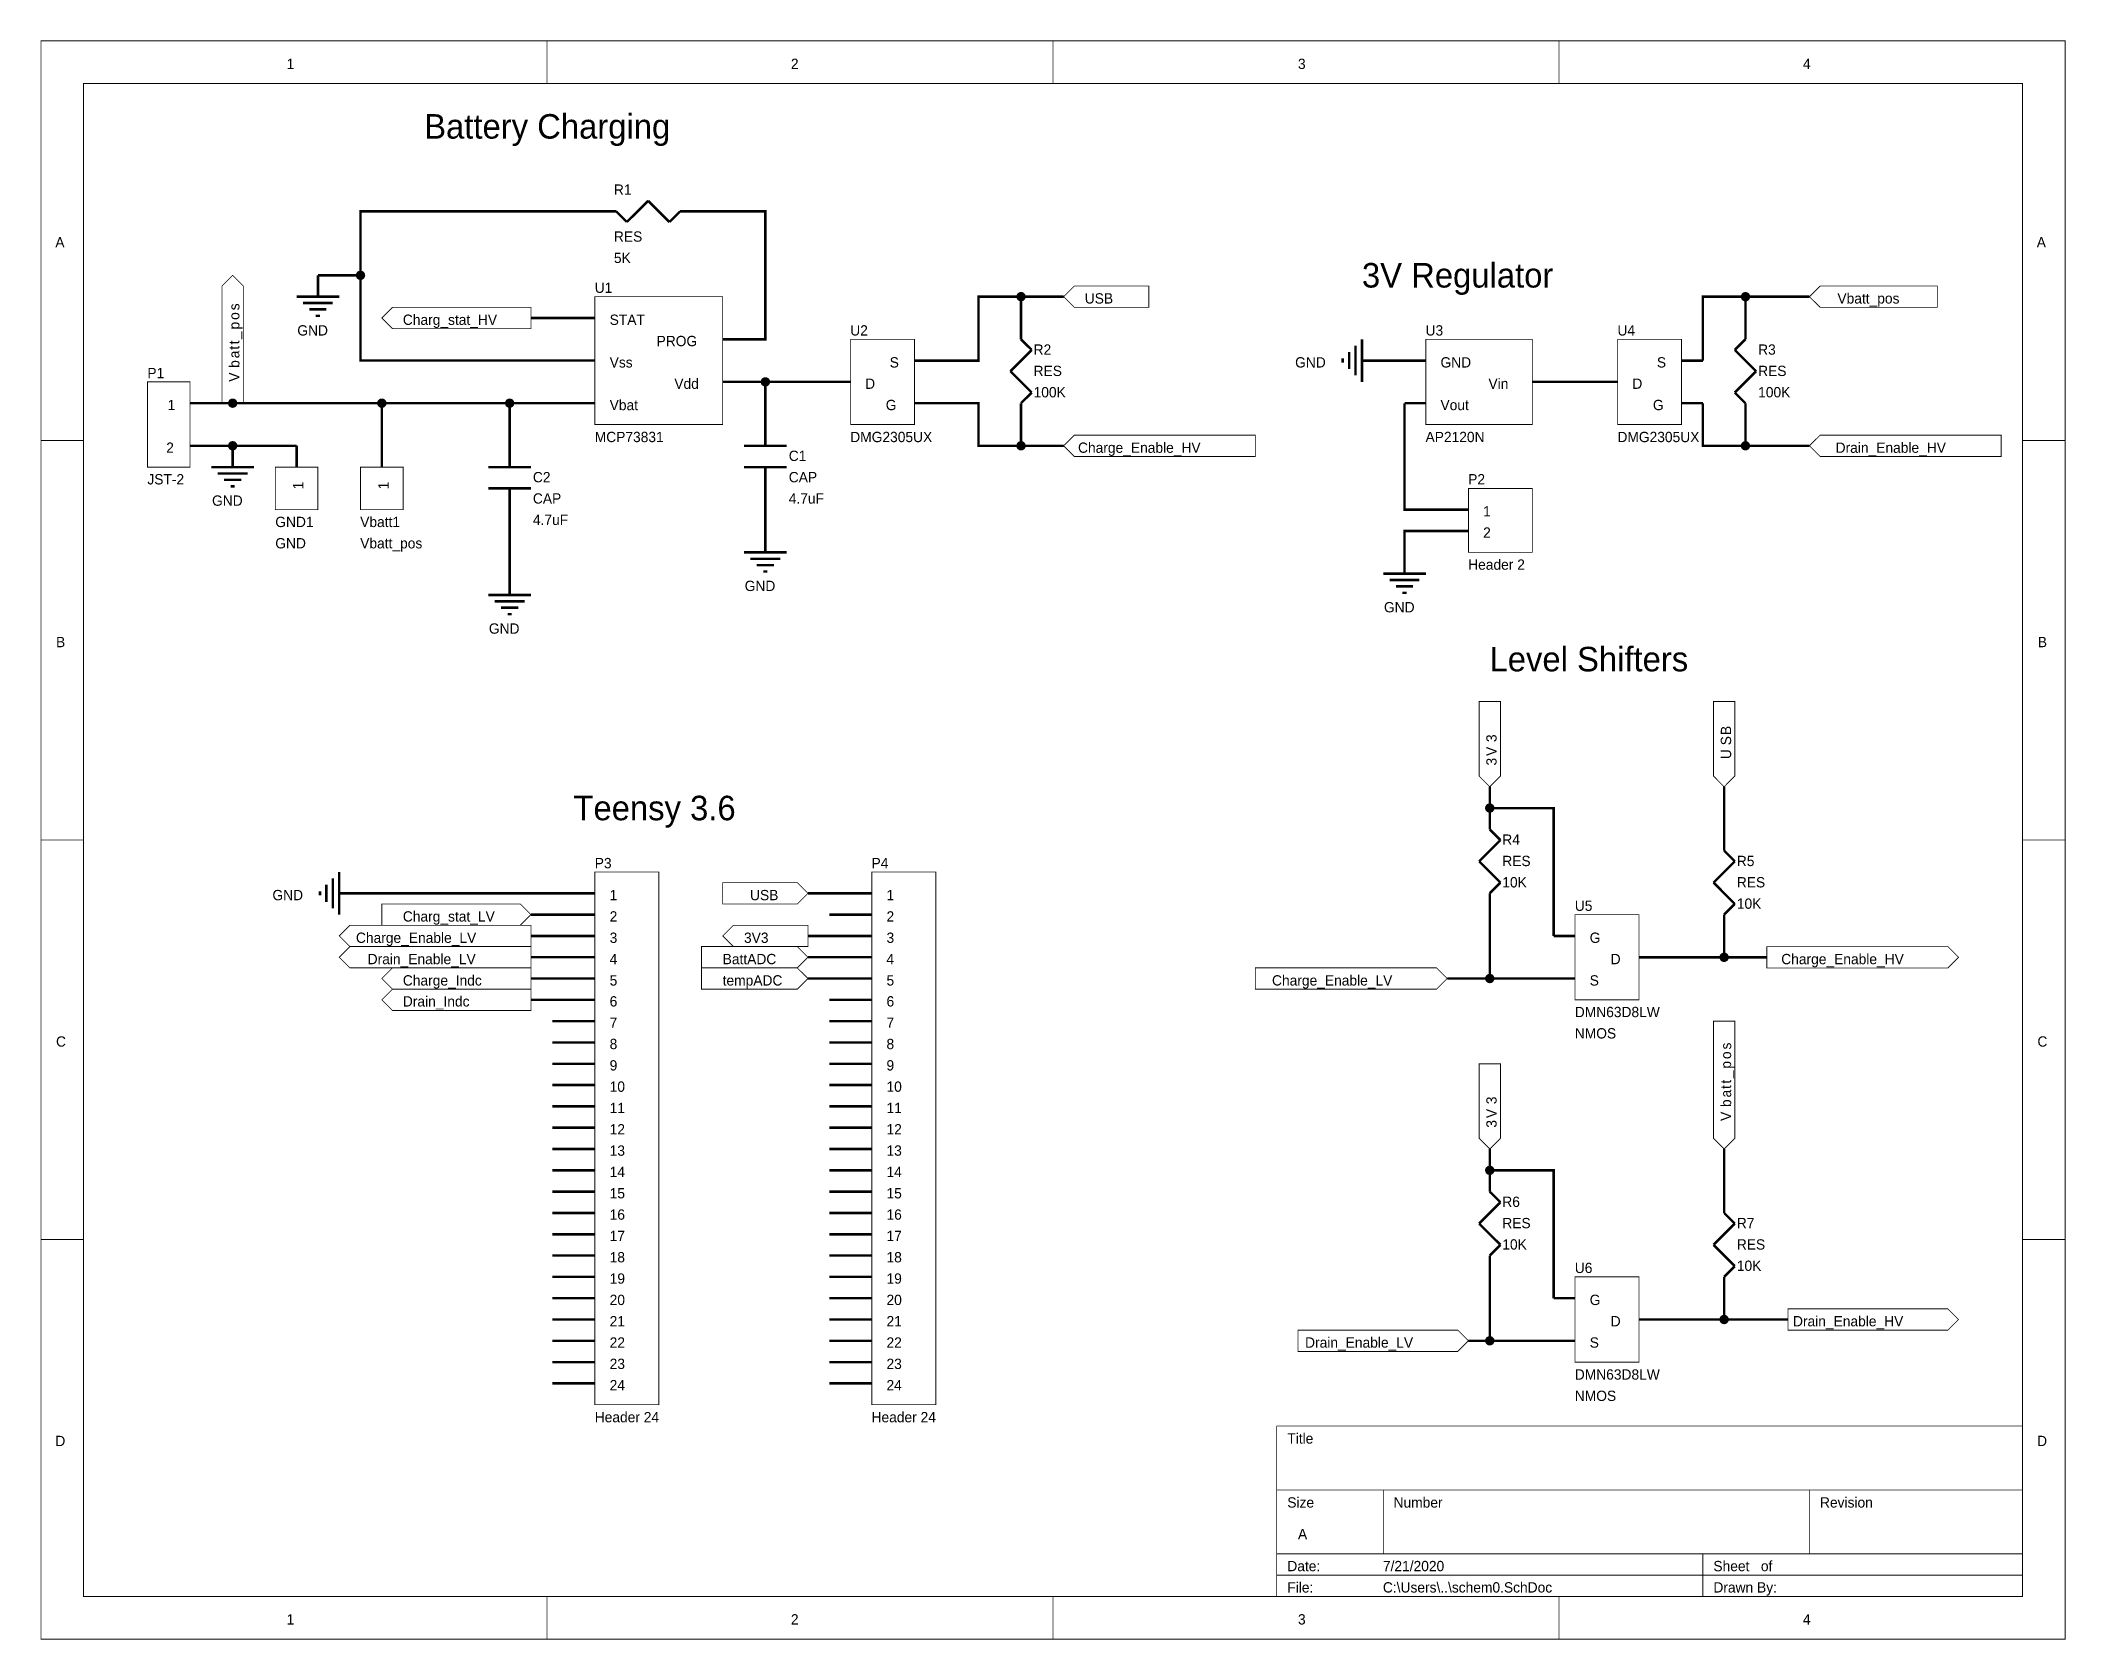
# Model space of a CAD drawing. Header units: millimetres. Extents: x 0 to 9.5, y 0 to 7.5.
import ezdxf

# ---------------------------------------------------------------- set-up
doc = ezdxf.new("R2010")
doc.units = ezdxf.units.MM
doc.header["$MEASUREMENT"] = 0
doc.layers.add('Sheet', color=255, linetype='Continuous')

msp = doc.modelspace()

# ---------------------------------------------------------------- texts
at = {"layer": 'Sheet'}
for s, height, p in [('1', 0.0484, (1.1539, 7.3682)), ('2', 0.0484, (3.5202, 7.3682)), ('3', 0.0484, (5.8998, 7.3682)), ('4', 0.0484, (8.2694, 7.3682)), ('Battery Charging', 0.115077, (1.7993, 7.0414)), ('R1', 0.04837, (2.6897, 6.7779)), ('A', 0.0484, (0.0684, 6.531)), ('RES', 0.04837, (2.6897, 6.5577)), ('A', 0.0484, (9.3666, 6.531)), ('5K', 0.04837, (2.6897, 6.4576)), ('3V Regulator', 0.115077, (6.1999, 6.3426)), ('U1', 0.04837, (2.5997, 6.3175)), ('USB', 0.04837, (4.8992, 6.2675)), ('Vbatt_pos', 0.04837, (8.4311, 6.2675)), ('Charg_stat_HV', 0.048366, (1.6992, 6.1674)), ('STAT', 0.04837, (2.6697, 6.1674)), ('GND', 0.04837, (1.204, 6.1174)), ('PROG', 0.04837, (2.8899, 6.0674)), ('U2', 0.04837, (3.7987, 6.1174)), ('U3', 0.04837, (6.4984, 6.1174)), ('U4', 0.04837, (7.3989, 6.1174)), ('Vss', 0.04837, (2.6697, 5.9673)), ('S', 0.0484, (3.9838, 5.9673)), ('R2', 0.04837, (4.6591, 6.0274)), ('GND', 0.04837, (5.8864, 5.9673)), ('GND', 0.04837, (6.5685, 5.9673)), ('S', 0.0484, (7.584, 5.9673)), ('R3', 0.04837, (8.0592, 6.0274)), ('P1', 0.04837, (0.5003, 5.9173)), ('Vdd', 0.04837, (2.9732, 5.8672)), ('D', 0.0484, (3.8687, 5.8672)), ('RES', 0.04837, (4.6591, 5.9273)), ('Vin', 0.04837, (6.7936, 5.8672)), ('D', 0.0484, (7.4689, 5.8672)), ('RES', 0.04837, (8.0592, 5.9273)), ('1', 0.0484, (0.5953, 5.7672)), ('Vbat', 0.04837, (2.6697, 5.7672)), ('G', 0.0484, (3.9654, 5.7672)), ('100K', 0.04837, (4.6591, 5.8272)), ('Vout', 0.04837, (6.5685, 5.7672)), ('G', 0.0484, (7.5656, 5.7672)), ('100K', 0.04837, (8.0592, 5.8272)), ('2', 0.0484, (0.5886, 5.567)), ('MCP73831', 0.04837, (2.5997, 5.6171)), ('DMG2305UX', 0.04837, (3.7987, 5.6171)), ('Charge_Enable_HV', 0.048366, (4.8676, 5.567)), ('AP2120N', 0.04837, (6.4984, 5.6171)), ('DMG2305UX', 0.04837, (7.3989, 5.6171)), ('Drain_Enable_HV', 0.048366, (8.4228, 5.567)), ('C1', 0.04837, (3.5102, 5.5287)), ('JST-2', 0.04837, (0.5003, 5.4186)), ('C2', 0.04837, (2.3095, 5.4286)), ('CAP', 0.04837, (3.5102, 5.4286)), ('P2', 0.04837, (6.6985, 5.4186)), ('GND', 0.04837, (0.8038, 5.3185)), ('CAP', 0.04837, (2.3095, 5.3286)), ('4.7uF', 0.04837, (3.5102, 5.3286)), ('GND1', 0.04837, (1.1006, 5.2185)), ('Vbatt1', 0.04837, (1.4991, 5.2185)), ('4.7uF', 0.04837, (2.3095, 5.2285)), ('1', 0.0484, (6.7686, 5.2685)), ('GND', 0.04837, (1.1006, 5.1184)), ('Vbatt_pos', 0.04837, (1.4991, 5.1184)), ('2', 0.0484, (6.7686, 5.1684)), ('Header 2', 0.04837, (6.6985, 5.0183)), ('GND', 0.04837, (3.3034, 4.9183)), ('GND', 0.04837, (6.3033, 4.8182)), ('GND', 0.04837, (2.1028, 4.7181)), ('B', 0.0484, (0.0717, 4.6548)), ('Level Shifters', 0.115077, (6.7986, 4.5414)), ('B', 0.0484, (9.3716, 4.6548)), ('Teensy 3.6', 0.11508, (2.4996, 3.8426)), ('R4', 0.04837, (6.8586, 3.7275)), ('P3', 0.04837, (2.5997, 3.6174)), ('P4', 0.04837, (3.8987, 3.6174)), ('RES', 0.04837, (6.8586, 3.6274)), ('R5', 0.04837, (7.9592, 3.6274)), ('GND', 0.04837, (1.0872, 3.4673)), ('USB', 0.04837, (3.3284, 3.4673)), ('10K', 0.04837, (6.8586, 3.5274)), ('RES', 0.04837, (7.9592, 3.5274)), ('1', 0.0484, (2.6697, 3.4673)), ('1', 0.0484, (3.9688, 3.4673)), ('U5', 0.04837, (7.1988, 3.4173)), ('10K', 0.04837, (7.9592, 3.4273)), ('Charg_stat_LV', 0.048366, (1.6992, 3.3672)), ('2', 0.0484, (2.6697, 3.3672)), ('2', 0.0484, (3.9688, 3.3672)), ('Charge_Enable_LV', 0.048366, (1.4791, 3.2672)), ('3', 0.0484, (2.6697, 3.2672)), ('3V3', 0.04837, (3.3001, 3.2672)), ('3', 0.0484, (3.9688, 3.2672)), ('G', 0.0484, (7.2688, 3.2672)), ('Drain_Enable_LV', 0.048366, (1.5341, 3.1671)), ('4', 0.0484, (2.6697, 3.1671)), ('BattADC', 0.04837, (3.2, 3.1671)), ('4', 0.0484, (3.9688, 3.1671)), ('D', 0.0484, (7.3672, 3.1671)), ('Charge_Enable_HV', 0.048366, (8.1676, 3.1671)), ('Charge_Indc', 0.048366, (1.6992, 3.067)), ('5', 0.0484, (2.6697, 3.067)), ('tempADC', 0.04837, (3.2, 3.067)), ('5', 0.0484, (3.9688, 3.067)), ('Charge_Enable_LV', 0.048366, (5.778, 3.067)), ('S', 0.0484, (7.2688, 3.067)), ('Drain_Indc', 0.04837, (1.6992, 2.9686)), ('6', 0.0484, (2.6697, 2.9686)), ('6', 0.0484, (3.9688, 2.9686)), ('DMN63D8LW', 0.04837, (7.1988, 2.9186)), ('7', 0.0484, (2.6697, 2.8686)), ('7', 0.0484, (3.9688, 2.8686)), ('NMOS', 0.04837, (7.1988, 2.8185)), ('C', 0.0484, (0.0717, 2.7802)), ('8', 0.0484, (2.6697, 2.7685)), ('8', 0.0484, (3.9688, 2.7685)), ('C', 0.0484, (9.3699, 2.7802)), ('9', 0.0484, (2.6697, 2.6684)), ('9', 0.0484, (3.9688, 2.6684)), ('10', 0.04837, (2.6697, 2.5684)), ('10', 0.04837, (3.9688, 2.5684)), ('11', 0.04837, (2.6697, 2.4683)), ('11', 0.04837, (3.9688, 2.4683)), ('12', 0.04837, (2.6697, 2.3682)), ('12', 0.04837, (3.9688, 2.3682)), ('13', 0.04837, (2.6697, 2.2682)), ('13', 0.04837, (3.9688, 2.2682)), ('14', 0.04837, (2.6697, 2.1681)), ('14', 0.04837, (3.9688, 2.1681)), ('15', 0.04837, (2.6697, 2.068)), ('15', 0.04837, (3.9688, 2.068)), ('16', 0.04837, (2.6697, 1.968)), ('16', 0.04837, (3.9688, 1.968)), ('R6', 0.04837, (6.8586, 2.028)), ('17', 0.04837, (2.6697, 1.8679)), ('17', 0.04837, (3.9688, 1.8679)), ('RES', 0.04837, (6.8586, 1.928)), ('R7', 0.04837, (7.9592, 1.928)), ('18', 0.04837, (2.6697, 1.7678)), ('18', 0.04837, (3.9688, 1.7678)), ('10K', 0.04837, (6.8586, 1.8279)), ('RES', 0.04837, (7.9592, 1.8279)), ('19', 0.04837, (2.6697, 1.6678)), ('19', 0.04837, (3.9688, 1.6678)), ('U6', 0.04837, (7.1988, 1.7178)), ('10K', 0.04837, (7.9592, 1.7278)), ('20', 0.04837, (2.6697, 1.5677)), ('20', 0.04837, (3.9688, 1.5677)), ('G', 0.0484, (7.2688, 1.5677)), ('21', 0.04837, (2.6697, 1.4676)), ('21', 0.04837, (3.9688, 1.4676)), ('D', 0.0484, (7.3672, 1.4676)), ('Drain_Enable_HV', 0.048366, (8.2227, 1.4676)), ('22', 0.04837, (2.6697, 1.3676)), ('22', 0.04837, (3.9688, 1.3676)), ('Drain_Enable_LV', 0.048366, (5.9331, 1.3676)), ('S', 0.0484, (7.2688, 1.3676)), ('23', 0.04837, (2.6697, 1.2675)), ('23', 0.04837, (3.9688, 1.2675)), ('DMN63D8LW', 0.04837, (7.1988, 1.2175)), ('24', 0.04837, (2.6697, 1.1674)), ('24', 0.04837, (3.9688, 1.1674)), ('NMOS', 0.04837, (7.1988, 1.1174)), ('Header 24', 0.04837, (2.5997, 1.0173)), ('Header 24', 0.04837, (3.8987, 1.0173)), ('D', 0.0484, (0.0684, 0.9056)), ('Title', 0.04837, (5.8497, 0.9173)), ('D', 0.0484, (9.3683, 0.9056)), ('Size', 0.04837, (5.8497, 0.6171)), ('Number', 0.04837, (6.3483, 0.6171)), ('Revision', 0.04837, (8.3494, 0.6171)), ('A', 0.0484, (5.8998, 0.4686)), ('Date:', 0.04837, (5.8497, 0.3185)), ('7/21/2020', 0.04837, (6.2983, 0.3185)), ('Sheet   of', 0.04837, (7.8491, 0.3185)), ('File:', 0.04837, (5.8497, 0.2185)), ('C:\\Users\\..\\schem0.SchDoc', 0.048366, (6.2983, 0.2185)), ('Drawn By:', 0.04837, (7.8491, 0.2185)), ('1', 0.0484, (1.1539, 0.0684)), ('2', 0.0484, (3.5202, 0.0684)), ('3', 0.0484, (5.8998, 0.0684)), ('4', 0.0484, (8.2694, 0.0684))]:
    msp.add_text(s, height=height, dxfattribs=at).set_placement(p)
for s, p in [('o', (0.9322, 6.1908)), ('s', (0.9322, 6.2358)), ('p', (0.9322, 6.1458)), ('t', (0.9322, 6.0757)), ('_', (0.9322, 6.1007)), ('b', (0.9322, 5.9656)), ('t', (0.9322, 6.0507)), ('a', (0.9322, 6.0107)), ('V', (0.9322, 5.9006)), ('1', (1.2323, 5.3953)), ('1', (1.6325, 5.3953)), ('B', (7.9325, 4.2428)), ('3', (6.8319, 4.2095)), ('V', (6.8319, 4.1444)), ('S', (7.9325, 4.1945)), ('3', (6.8319, 4.0994)), ('U', (7.9325, 4.1294)), ('s', (7.9325, 2.7668)), ('o', (7.9325, 2.7218)), ('p', (7.9325, 2.6768)), ('_', (7.9325, 2.6318)), ('t', (7.9325, 2.6067)), ('t', (7.9325, 2.5817)), ('a', (7.9325, 2.5417)), ('3', (6.8319, 2.51)), ('V', (6.8319, 2.445)), ('b', (7.9325, 2.4967)), ('V', (7.9325, 2.4316)), ('3', (6.8319, 2.3999))]:
    msp.add_text(s, height=0.0484, rotation=90, dxfattribs=at).set_placement(p)

# ---------------------------------------------------------------- linework, layer by layer
at = {"layer": 'Sheet'}
for points, const_width in [([(0.0007, 7.5), (0.2007, 7.5)], 0.0039), ([(2.3754, 7.5), (2.3754, 7.3)], 0.0039), ([(4.75, 7.5), (4.75, 7.2999)], 0.0039), ([(7.125, 7.5), (7.125, 7.2999)], 0.0039), ([(9.4996, 7.5), (9.2995, 7.5)], 0.0039), ([(9.4996, 7.5), (9.4996, 7.2999)], 0.0039), ([(2.7503, 6.65), (2.8504, 6.7499)], 0.0118), ([(2.8504, 6.7499), (2.9503, 6.65)], 0.0118), ([(2.6003, 6.7), (1.5005, 6.7), (1.5005, 6.4), (1.5005, 5.9999), (2.5004, 5.9999)], 0.0118), ([(2.7004, 6.7), (2.6003, 6.7)], 0.0118), ([(2.7004, 6.7), (2.7503, 6.65)], 0.0118), ([(2.9503, 6.65), (3.0003, 6.7)], 0.0118), ([(3.0003, 6.7), (3.1003, 6.7)], 0.0118), ([(3.1003, 6.7), (3.4002, 6.7), (3.4002, 6.0999), (3.3003, 6.0999)], 0.0118), ([(1.3006, 6.4), (1.3006, 6.2999)], 0.0118), ([(1.3006, 6.4), (1.5005, 6.4)], 0.0118), ([(1.4805, 6.4), (1.4805, 6.401), (1.4806, 6.4021), (1.4807, 6.403), (1.4809, 6.4041), (1.4811, 6.405), (1.4814, 6.4059), (1.4817, 6.4069), (1.482, 6.4078), (1.4824, 6.4086), (1.4829, 6.4095), (1.4834, 6.4103), (1.4839, 6.4111), (1.4844, 6.4119), (1.4851, 6.4127), (1.4857, 6.4134), (1.4863, 6.4141), (1.487, 6.4148), (1.4878, 6.4154), (1.4885, 6.4159), (1.4893, 6.4166), (1.4901, 6.417), (1.4909, 6.4175), (1.4918, 6.4179), (1.4927, 6.4183), (1.4936, 6.4187), (1.4945, 6.419), (1.4955, 6.4193), (1.4964, 6.4195), (1.4975, 6.4197), (1.4984, 6.4198), (1.4994, 6.4199), (1.5005, 6.4199)], 0.0039), ([(1.4805, 6.4), (1.4805, 6.401), (1.4806, 6.4021), (1.4807, 6.403), (1.4809, 6.4041), (1.4811, 6.405), (1.4814, 6.4059), (1.4817, 6.4069), (1.482, 6.4078), (1.4824, 6.4086), (1.4829, 6.4095), (1.4834, 6.4103), (1.4839, 6.4111), (1.4844, 6.4119), (1.4851, 6.4127), (1.4857, 6.4134), (1.4863, 6.4141), (1.487, 6.4148), (1.4878, 6.4154), (1.4885, 6.4159), (1.4893, 6.4166), (1.4901, 6.417), (1.4909, 6.4175), (1.4918, 6.4179), (1.4927, 6.4183), (1.4936, 6.4187), (1.4945, 6.419), (1.4955, 6.4193), (1.4964, 6.4195), (1.4975, 6.4197), (1.4984, 6.4198), (1.4994, 6.4199), (1.5005, 6.4199)], 0.0039), ([(1.4805, 6.4), (1.4805, 6.401), (1.4806, 6.4021), (1.4807, 6.403), (1.4809, 6.4041), (1.4811, 6.405), (1.4814, 6.4059), (1.4817, 6.4069), (1.482, 6.4078), (1.4824, 6.4086), (1.4829, 6.4095), (1.4834, 6.4103), (1.4839, 6.4111), (1.4844, 6.4119), (1.4851, 6.4127), (1.4857, 6.4134), (1.4863, 6.4141), (1.487, 6.4148), (1.4878, 6.4154), (1.4885, 6.4159), (1.4893, 6.4166), (1.4901, 6.417), (1.4909, 6.4175), (1.4918, 6.4179), (1.4927, 6.4183), (1.4936, 6.4187), (1.4945, 6.419), (1.4955, 6.4193), (1.4964, 6.4195), (1.4975, 6.4197), (1.4984, 6.4198), (1.4994, 6.4199), (1.5005, 6.4199)], 0.0039), ([(1.4805, 6.4), (1.4805, 6.401), (1.4806, 6.4021), (1.4807, 6.403), (1.4809, 6.4041), (1.4811, 6.405), (1.4814, 6.4059), (1.4817, 6.4069), (1.482, 6.4078), (1.4824, 6.4086), (1.4829, 6.4095), (1.4834, 6.4103), (1.4839, 6.4111), (1.4844, 6.4119), (1.4851, 6.4127), (1.4857, 6.4134), (1.4863, 6.4141), (1.487, 6.4148), (1.4878, 6.4154), (1.4885, 6.4159), (1.4893, 6.4166), (1.4901, 6.417), (1.4909, 6.4175), (1.4918, 6.4179), (1.4927, 6.4183), (1.4936, 6.4187), (1.4945, 6.419), (1.4955, 6.4193), (1.4964, 6.4195), (1.4975, 6.4197), (1.4984, 6.4198), (1.4994, 6.4199), (1.5005, 6.4199)], 0.0039), ([(1.4805, 6.4), (1.4805, 6.401), (1.4806, 6.4021), (1.4807, 6.403), (1.4809, 6.4041), (1.4811, 6.405), (1.4814, 6.4059), (1.4817, 6.4069), (1.482, 6.4078), (1.4824, 6.4086), (1.4829, 6.4095), (1.4834, 6.4103), (1.4839, 6.4111), (1.4844, 6.4119), (1.4851, 6.4127), (1.4857, 6.4134), (1.4863, 6.4141), (1.487, 6.4148), (1.4878, 6.4154), (1.4885, 6.4159), (1.4893, 6.4166), (1.4901, 6.417), (1.4909, 6.4175), (1.4918, 6.4179), (1.4927, 6.4183), (1.4936, 6.4187), (1.4945, 6.419), (1.4955, 6.4193), (1.4964, 6.4195), (1.4975, 6.4197), (1.4984, 6.4198), (1.4994, 6.4199), (1.5005, 6.4199)], 0.0039), ([(1.4805, 6.4), (1.4805, 6.401), (1.4806, 6.4021), (1.4807, 6.403), (1.4809, 6.4041), (1.4811, 6.405), (1.4814, 6.4059), (1.4817, 6.4069), (1.482, 6.4078), (1.4824, 6.4086), (1.4829, 6.4095), (1.4834, 6.4103), (1.4839, 6.4111), (1.4844, 6.4119), (1.4851, 6.4127), (1.4857, 6.4134), (1.4863, 6.4141), (1.487, 6.4148), (1.4878, 6.4154), (1.4885, 6.4159), (1.4893, 6.4166), (1.4901, 6.417), (1.4909, 6.4175), (1.4918, 6.4179), (1.4927, 6.4183), (1.4936, 6.4187), (1.4945, 6.419), (1.4955, 6.4193), (1.4964, 6.4195), (1.4975, 6.4197), (1.4984, 6.4198), (1.4994, 6.4199), (1.5005, 6.4199)], 0.0039), ([(1.4805, 6.4), (1.4805, 6.401), (1.4806, 6.4021), (1.4807, 6.403), (1.4809, 6.4041), (1.4811, 6.405), (1.4814, 6.4059), (1.4817, 6.4069), (1.482, 6.4078), (1.4824, 6.4086), (1.4829, 6.4095), (1.4834, 6.4103), (1.4839, 6.4111), (1.4844, 6.4119), (1.4851, 6.4127), (1.4857, 6.4134), (1.4863, 6.4141), (1.487, 6.4148), (1.4878, 6.4154), (1.4885, 6.4159), (1.4893, 6.4166), (1.4901, 6.417), (1.4909, 6.4175), (1.4918, 6.4179), (1.4927, 6.4183), (1.4936, 6.4187), (1.4945, 6.419), (1.4955, 6.4193), (1.4964, 6.4195), (1.4975, 6.4197), (1.4984, 6.4198), (1.4994, 6.4199), (1.5005, 6.4199)], 0.0039), ([(1.4805, 6.4), (1.4805, 6.401), (1.4806, 6.4021), (1.4807, 6.403), (1.4809, 6.4041), (1.4811, 6.405), (1.4814, 6.4059), (1.4817, 6.4069), (1.482, 6.4078), (1.4824, 6.4086), (1.4829, 6.4095), (1.4834, 6.4103), (1.4839, 6.4111), (1.4844, 6.4119), (1.4851, 6.4127), (1.4857, 6.4134), (1.4863, 6.4141), (1.487, 6.4148), (1.4878, 6.4154), (1.4885, 6.4159), (1.4893, 6.4166), (1.4901, 6.417), (1.4909, 6.4175), (1.4918, 6.4179), (1.4927, 6.4183), (1.4936, 6.4187), (1.4945, 6.419), (1.4955, 6.4193), (1.4964, 6.4195), (1.4975, 6.4197), (1.4984, 6.4198), (1.4994, 6.4199), (1.5005, 6.4199)], 0.0039), ([(1.5005, 6.38), (1.4994, 6.38), (1.4984, 6.3801), (1.4975, 6.3802), (1.4964, 6.3804), (1.4955, 6.3806), (1.4945, 6.3809), (1.4936, 6.3812), (1.4927, 6.3815), (1.4918, 6.382), (1.4909, 6.3824), (1.4901, 6.3829), (1.4893, 6.3834), (1.4885, 6.3839), (1.4878, 6.3846), (1.487, 6.3852), (1.4863, 6.3858), (1.4857, 6.3865), (1.4851, 6.3873), (1.4844, 6.388), (1.4839, 6.3888), (1.4834, 6.3896), (1.4829, 6.3904), (1.4824, 6.3913), (1.482, 6.3922), (1.4817, 6.3931), (1.4814, 6.3941), (1.4811, 6.395), (1.4809, 6.3959), (1.4807, 6.397), (1.4806, 6.3979), (1.4805, 6.399), (1.4805, 6.4)], 0.0039), ([(1.4805, 6.4), (1.4805, 6.4)], 0.0039), ([(1.5005, 6.38), (1.4994, 6.38), (1.4984, 6.3801), (1.4975, 6.3802), (1.4964, 6.3804), (1.4955, 6.3806), (1.4945, 6.3809), (1.4936, 6.3812), (1.4927, 6.3815), (1.4918, 6.382), (1.4909, 6.3824), (1.4901, 6.3829), (1.4893, 6.3834), (1.4885, 6.3839), (1.4878, 6.3846), (1.487, 6.3852), (1.4863, 6.3858), (1.4857, 6.3865), (1.4851, 6.3873), (1.4844, 6.388), (1.4839, 6.3888), (1.4834, 6.3896), (1.4829, 6.3904), (1.4824, 6.3913), (1.482, 6.3922), (1.4817, 6.3931), (1.4814, 6.3941), (1.4811, 6.395), (1.4809, 6.3959), (1.4807, 6.397), (1.4806, 6.3979), (1.4805, 6.399), (1.4805, 6.4)], 0.0039), ([(1.4805, 6.4), (1.4805, 6.4)], 0.0039), ([(1.5005, 6.38), (1.4994, 6.38), (1.4984, 6.3801), (1.4975, 6.3802), (1.4964, 6.3804), (1.4955, 6.3806), (1.4945, 6.3809), (1.4936, 6.3812), (1.4927, 6.3815), (1.4918, 6.382), (1.4909, 6.3824), (1.4901, 6.3829), (1.4893, 6.3834), (1.4885, 6.3839), (1.4878, 6.3846), (1.487, 6.3852), (1.4863, 6.3858), (1.4857, 6.3865), (1.4851, 6.3873), (1.4844, 6.388), (1.4839, 6.3888), (1.4834, 6.3896), (1.4829, 6.3904), (1.4824, 6.3913), (1.482, 6.3922), (1.4817, 6.3931), (1.4814, 6.3941), (1.4811, 6.395), (1.4809, 6.3959), (1.4807, 6.397), (1.4806, 6.3979), (1.4805, 6.399), (1.4805, 6.4)], 0.0039), ([(1.4805, 6.4), (1.4805, 6.4)], 0.0039), ([(1.5005, 6.38), (1.4994, 6.38), (1.4984, 6.3801), (1.4975, 6.3802), (1.4964, 6.3804), (1.4955, 6.3806), (1.4945, 6.3809), (1.4936, 6.3812), (1.4927, 6.3815), (1.4918, 6.382), (1.4909, 6.3824), (1.4901, 6.3829), (1.4893, 6.3834), (1.4885, 6.3839), (1.4878, 6.3846), (1.487, 6.3852), (1.4863, 6.3858), (1.4857, 6.3865), (1.4851, 6.3873), (1.4844, 6.388), (1.4839, 6.3888), (1.4834, 6.3896), (1.4829, 6.3904), (1.4824, 6.3913), (1.482, 6.3922), (1.4817, 6.3931), (1.4814, 6.3941), (1.4811, 6.395), (1.4809, 6.3959), (1.4807, 6.397), (1.4806, 6.3979), (1.4805, 6.399), (1.4805, 6.4)], 0.0039), ([(1.4805, 6.4), (1.4805, 6.4)], 0.0039), ([(1.5005, 6.38), (1.4994, 6.38), (1.4984, 6.3801), (1.4975, 6.3802), (1.4964, 6.3804), (1.4955, 6.3806), (1.4945, 6.3809), (1.4936, 6.3812), (1.4927, 6.3815), (1.4918, 6.382), (1.4909, 6.3824), (1.4901, 6.3829), (1.4893, 6.3834), (1.4885, 6.3839), (1.4878, 6.3846), (1.487, 6.3852), (1.4863, 6.3858), (1.4857, 6.3865), (1.4851, 6.3873), (1.4844, 6.388), (1.4839, 6.3888), (1.4834, 6.3896), (1.4829, 6.3904), (1.4824, 6.3913), (1.482, 6.3922), (1.4817, 6.3931), (1.4814, 6.3941), (1.4811, 6.395), (1.4809, 6.3959), (1.4807, 6.397), (1.4806, 6.3979), (1.4805, 6.399), (1.4805, 6.4)], 0.0039), ([(1.4805, 6.4), (1.4805, 6.4)], 0.0039), ([(1.5005, 6.38), (1.4994, 6.38), (1.4984, 6.3801), (1.4975, 6.3802), (1.4964, 6.3804), (1.4955, 6.3806), (1.4945, 6.3809), (1.4936, 6.3812), (1.4927, 6.3815), (1.4918, 6.382), (1.4909, 6.3824), (1.4901, 6.3829), (1.4893, 6.3834), (1.4885, 6.3839), (1.4878, 6.3846), (1.487, 6.3852), (1.4863, 6.3858), (1.4857, 6.3865), (1.4851, 6.3873), (1.4844, 6.388), (1.4839, 6.3888), (1.4834, 6.3896), (1.4829, 6.3904), (1.4824, 6.3913), (1.482, 6.3922), (1.4817, 6.3931), (1.4814, 6.3941), (1.4811, 6.395), (1.4809, 6.3959), (1.4807, 6.397), (1.4806, 6.3979), (1.4805, 6.399), (1.4805, 6.4)], 0.0039), ([(1.4805, 6.4), (1.4805, 6.4)], 0.0039), ([(1.5005, 6.38), (1.4994, 6.38), (1.4984, 6.3801), (1.4975, 6.3802), (1.4964, 6.3804), (1.4955, 6.3806), (1.4945, 6.3809), (1.4936, 6.3812), (1.4927, 6.3815), (1.4918, 6.382), (1.4909, 6.3824), (1.4901, 6.3829), (1.4893, 6.3834), (1.4885, 6.3839), (1.4878, 6.3846), (1.487, 6.3852), (1.4863, 6.3858), (1.4857, 6.3865), (1.4851, 6.3873), (1.4844, 6.388), (1.4839, 6.3888), (1.4834, 6.3896), (1.4829, 6.3904), (1.4824, 6.3913), (1.482, 6.3922), (1.4817, 6.3931), (1.4814, 6.3941), (1.4811, 6.395), (1.4809, 6.3959), (1.4807, 6.397), (1.4806, 6.3979), (1.4805, 6.399), (1.4805, 6.4)], 0.0039), ([(1.4805, 6.4), (1.4805, 6.4)], 0.0039), ([(1.5005, 6.38), (1.4994, 6.38), (1.4984, 6.3801), (1.4975, 6.3802), (1.4964, 6.3804), (1.4955, 6.3806), (1.4945, 6.3809), (1.4936, 6.3812), (1.4927, 6.3815), (1.4918, 6.382), (1.4909, 6.3824), (1.4901, 6.3829), (1.4893, 6.3834), (1.4885, 6.3839), (1.4878, 6.3846), (1.487, 6.3852), (1.4863, 6.3858), (1.4857, 6.3865), (1.4851, 6.3873), (1.4844, 6.388), (1.4839, 6.3888), (1.4834, 6.3896), (1.4829, 6.3904), (1.4824, 6.3913), (1.482, 6.3922), (1.4817, 6.3931), (1.4814, 6.3941), (1.4811, 6.395), (1.4809, 6.3959), (1.4807, 6.397), (1.4806, 6.3979), (1.4805, 6.399), (1.4805, 6.4)], 0.0039), ([(1.4805, 6.4), (1.4805, 6.4)], 0.0039), ([(1.5005, 6.4199), (1.5005, 6.4199)], 0.0039), ([(1.5005, 6.4199), (1.5015, 6.4199), (1.5026, 6.4198), (1.5035, 6.4197), (1.5045, 6.4195), (1.5055, 6.4193), (1.5064, 6.419), (1.5074, 6.4187), (1.5083, 6.4183), (1.5091, 6.4179), (1.5101, 6.4175), (1.5109, 6.417), (1.5116, 6.4166), (1.5125, 6.4159), (1.5132, 6.4154), (1.5139, 6.4148), (1.5147, 6.4141), (1.5153, 6.4134), (1.5159, 6.4127), (1.5165, 6.4119), (1.517, 6.4111), (1.5176, 6.4103), (1.5181, 6.4095), (1.5185, 6.4086), (1.5189, 6.4078), (1.5192, 6.4069), (1.5195, 6.4059), (1.5199, 6.405), (1.5201, 6.4041), (1.5203, 6.403), (1.5204, 6.4021), (1.5205, 6.401), (1.5205, 6.4)], 0.0039), ([(1.5005, 6.4199), (1.5005, 6.4199)], 0.0039), ([(1.5005, 6.4199), (1.5015, 6.4199), (1.5026, 6.4198), (1.5035, 6.4197), (1.5045, 6.4195), (1.5055, 6.4193), (1.5064, 6.419), (1.5074, 6.4187), (1.5083, 6.4183), (1.5091, 6.4179), (1.5101, 6.4175), (1.5109, 6.417), (1.5116, 6.4166), (1.5125, 6.4159), (1.5132, 6.4154), (1.5139, 6.4148), (1.5147, 6.4141), (1.5153, 6.4134), (1.5159, 6.4127), (1.5165, 6.4119), (1.517, 6.4111), (1.5176, 6.4103), (1.5181, 6.4095), (1.5185, 6.4086), (1.5189, 6.4078), (1.5192, 6.4069), (1.5195, 6.4059), (1.5199, 6.405), (1.5201, 6.4041), (1.5203, 6.403), (1.5204, 6.4021), (1.5205, 6.401), (1.5205, 6.4)], 0.0039), ([(1.5005, 6.4199), (1.5005, 6.4199)], 0.0039), ([(1.5005, 6.4199), (1.5015, 6.4199), (1.5026, 6.4198), (1.5035, 6.4197), (1.5045, 6.4195), (1.5055, 6.4193), (1.5064, 6.419), (1.5074, 6.4187), (1.5083, 6.4183), (1.5091, 6.4179), (1.5101, 6.4175), (1.5109, 6.417), (1.5116, 6.4166), (1.5125, 6.4159), (1.5132, 6.4154), (1.5139, 6.4148), (1.5147, 6.4141), (1.5153, 6.4134), (1.5159, 6.4127), (1.5165, 6.4119), (1.517, 6.4111), (1.5176, 6.4103), (1.5181, 6.4095), (1.5185, 6.4086), (1.5189, 6.4078), (1.5192, 6.4069), (1.5195, 6.4059), (1.5199, 6.405), (1.5201, 6.4041), (1.5203, 6.403), (1.5204, 6.4021), (1.5205, 6.401), (1.5205, 6.4)], 0.0039), ([(1.5005, 6.4199), (1.5005, 6.4199)], 0.0039), ([(1.5005, 6.4199), (1.5015, 6.4199), (1.5026, 6.4198), (1.5035, 6.4197), (1.5045, 6.4195), (1.5055, 6.4193), (1.5064, 6.419), (1.5074, 6.4187), (1.5083, 6.4183), (1.5091, 6.4179), (1.5101, 6.4175), (1.5109, 6.417), (1.5116, 6.4166), (1.5125, 6.4159), (1.5132, 6.4154), (1.5139, 6.4148), (1.5147, 6.4141), (1.5153, 6.4134), (1.5159, 6.4127), (1.5165, 6.4119), (1.517, 6.4111), (1.5176, 6.4103), (1.5181, 6.4095), (1.5185, 6.4086), (1.5189, 6.4078), (1.5192, 6.4069), (1.5195, 6.4059), (1.5199, 6.405), (1.5201, 6.4041), (1.5203, 6.403), (1.5204, 6.4021), (1.5205, 6.401), (1.5205, 6.4)], 0.0039), ([(1.5005, 6.4199), (1.5005, 6.4199)], 0.0039), ([(1.5005, 6.4199), (1.5015, 6.4199), (1.5026, 6.4198), (1.5035, 6.4197), (1.5045, 6.4195), (1.5055, 6.4193), (1.5064, 6.419), (1.5074, 6.4187), (1.5083, 6.4183), (1.5091, 6.4179), (1.5101, 6.4175), (1.5109, 6.417), (1.5116, 6.4166), (1.5125, 6.4159), (1.5132, 6.4154), (1.5139, 6.4148), (1.5147, 6.4141), (1.5153, 6.4134), (1.5159, 6.4127), (1.5165, 6.4119), (1.517, 6.4111), (1.5176, 6.4103), (1.5181, 6.4095), (1.5185, 6.4086), (1.5189, 6.4078), (1.5192, 6.4069), (1.5195, 6.4059), (1.5199, 6.405), (1.5201, 6.4041), (1.5203, 6.403), (1.5204, 6.4021), (1.5205, 6.401), (1.5205, 6.4)], 0.0039), ([(1.5005, 6.4199), (1.5005, 6.4199)], 0.0039), ([(1.5005, 6.4199), (1.5015, 6.4199), (1.5026, 6.4198), (1.5035, 6.4197), (1.5045, 6.4195), (1.5055, 6.4193), (1.5064, 6.419), (1.5074, 6.4187), (1.5083, 6.4183), (1.5091, 6.4179), (1.5101, 6.4175), (1.5109, 6.417), (1.5116, 6.4166), (1.5125, 6.4159), (1.5132, 6.4154), (1.5139, 6.4148), (1.5147, 6.4141), (1.5153, 6.4134), (1.5159, 6.4127), (1.5165, 6.4119), (1.517, 6.4111), (1.5176, 6.4103), (1.5181, 6.4095), (1.5185, 6.4086), (1.5189, 6.4078), (1.5192, 6.4069), (1.5195, 6.4059), (1.5199, 6.405), (1.5201, 6.4041), (1.5203, 6.403), (1.5204, 6.4021), (1.5205, 6.401), (1.5205, 6.4)], 0.0039), ([(1.5005, 6.4199), (1.5005, 6.4199)], 0.0039), ([(1.5005, 6.4199), (1.5015, 6.4199), (1.5026, 6.4198), (1.5035, 6.4197), (1.5045, 6.4195), (1.5055, 6.4193), (1.5064, 6.419), (1.5074, 6.4187), (1.5083, 6.4183), (1.5091, 6.4179), (1.5101, 6.4175), (1.5109, 6.417), (1.5116, 6.4166), (1.5125, 6.4159), (1.5132, 6.4154), (1.5139, 6.4148), (1.5147, 6.4141), (1.5153, 6.4134), (1.5159, 6.4127), (1.5165, 6.4119), (1.517, 6.4111), (1.5176, 6.4103), (1.5181, 6.4095), (1.5185, 6.4086), (1.5189, 6.4078), (1.5192, 6.4069), (1.5195, 6.4059), (1.5199, 6.405), (1.5201, 6.4041), (1.5203, 6.403), (1.5204, 6.4021), (1.5205, 6.401), (1.5205, 6.4)], 0.0039), ([(1.5005, 6.4199), (1.5005, 6.4199)], 0.0039), ([(1.5005, 6.4199), (1.5015, 6.4199), (1.5026, 6.4198), (1.5035, 6.4197), (1.5045, 6.4195), (1.5055, 6.4193), (1.5064, 6.419), (1.5074, 6.4187), (1.5083, 6.4183), (1.5091, 6.4179), (1.5101, 6.4175), (1.5109, 6.417), (1.5116, 6.4166), (1.5125, 6.4159), (1.5132, 6.4154), (1.5139, 6.4148), (1.5147, 6.4141), (1.5153, 6.4134), (1.5159, 6.4127), (1.5165, 6.4119), (1.517, 6.4111), (1.5176, 6.4103), (1.5181, 6.4095), (1.5185, 6.4086), (1.5189, 6.4078), (1.5192, 6.4069), (1.5195, 6.4059), (1.5199, 6.405), (1.5201, 6.4041), (1.5203, 6.403), (1.5204, 6.4021), (1.5205, 6.401), (1.5205, 6.4)], 0.0039), ([(1.5205, 6.4), (1.5205, 6.399), (1.5204, 6.3979), (1.5203, 6.397), (1.5201, 6.3959), (1.5199, 6.395), (1.5195, 6.3941), (1.5192, 6.3931), (1.5189, 6.3922), (1.5185, 6.3913), (1.5181, 6.3904), (1.5176, 6.3896), (1.517, 6.3888), (1.5165, 6.388), (1.5159, 6.3873), (1.5153, 6.3865), (1.5147, 6.3858), (1.5139, 6.3852), (1.5132, 6.3846), (1.5125, 6.3839), (1.5116, 6.3834), (1.5109, 6.3829), (1.5101, 6.3824), (1.5091, 6.382), (1.5083, 6.3815), (1.5074, 6.3812), (1.5064, 6.3809), (1.5055, 6.3806), (1.5045, 6.3804), (1.5035, 6.3802), (1.5026, 6.3801), (1.5015, 6.38), (1.5005, 6.38)], 0.0039), ([(1.5205, 6.4), (1.5205, 6.399), (1.5204, 6.3979), (1.5203, 6.397), (1.5201, 6.3959), (1.5199, 6.395), (1.5195, 6.3941), (1.5192, 6.3931), (1.5189, 6.3922), (1.5185, 6.3913), (1.5181, 6.3904), (1.5176, 6.3896), (1.517, 6.3888), (1.5165, 6.388), (1.5159, 6.3873), (1.5153, 6.3865), (1.5147, 6.3858), (1.5139, 6.3852), (1.5132, 6.3846), (1.5125, 6.3839), (1.5116, 6.3834), (1.5109, 6.3829), (1.5101, 6.3824), (1.5091, 6.382), (1.5083, 6.3815), (1.5074, 6.3812), (1.5064, 6.3809), (1.5055, 6.3806), (1.5045, 6.3804), (1.5035, 6.3802), (1.5026, 6.3801), (1.5015, 6.38), (1.5005, 6.38)], 0.0039), ([(1.5205, 6.4), (1.5205, 6.399), (1.5204, 6.3979), (1.5203, 6.397), (1.5201, 6.3959), (1.5199, 6.395), (1.5195, 6.3941), (1.5192, 6.3931), (1.5189, 6.3922), (1.5185, 6.3913), (1.5181, 6.3904), (1.5176, 6.3896), (1.517, 6.3888), (1.5165, 6.388), (1.5159, 6.3873), (1.5153, 6.3865), (1.5147, 6.3858), (1.5139, 6.3852), (1.5132, 6.3846), (1.5125, 6.3839), (1.5116, 6.3834), (1.5109, 6.3829), (1.5101, 6.3824), (1.5091, 6.382), (1.5083, 6.3815), (1.5074, 6.3812), (1.5064, 6.3809), (1.5055, 6.3806), (1.5045, 6.3804), (1.5035, 6.3802), (1.5026, 6.3801), (1.5015, 6.38), (1.5005, 6.38)], 0.0039), ([(1.5205, 6.4), (1.5205, 6.399), (1.5204, 6.3979), (1.5203, 6.397), (1.5201, 6.3959), (1.5199, 6.395), (1.5195, 6.3941), (1.5192, 6.3931), (1.5189, 6.3922), (1.5185, 6.3913), (1.5181, 6.3904), (1.5176, 6.3896), (1.517, 6.3888), (1.5165, 6.388), (1.5159, 6.3873), (1.5153, 6.3865), (1.5147, 6.3858), (1.5139, 6.3852), (1.5132, 6.3846), (1.5125, 6.3839), (1.5116, 6.3834), (1.5109, 6.3829), (1.5101, 6.3824), (1.5091, 6.382), (1.5083, 6.3815), (1.5074, 6.3812), (1.5064, 6.3809), (1.5055, 6.3806), (1.5045, 6.3804), (1.5035, 6.3802), (1.5026, 6.3801), (1.5015, 6.38), (1.5005, 6.38)], 0.0039), ([(1.5205, 6.4), (1.5205, 6.399), (1.5204, 6.3979), (1.5203, 6.397), (1.5201, 6.3959), (1.5199, 6.395), (1.5195, 6.3941), (1.5192, 6.3931), (1.5189, 6.3922), (1.5185, 6.3913), (1.5181, 6.3904), (1.5176, 6.3896), (1.517, 6.3888), (1.5165, 6.388), (1.5159, 6.3873), (1.5153, 6.3865), (1.5147, 6.3858), (1.5139, 6.3852), (1.5132, 6.3846), (1.5125, 6.3839), (1.5116, 6.3834), (1.5109, 6.3829), (1.5101, 6.3824), (1.5091, 6.382), (1.5083, 6.3815), (1.5074, 6.3812), (1.5064, 6.3809), (1.5055, 6.3806), (1.5045, 6.3804), (1.5035, 6.3802), (1.5026, 6.3801), (1.5015, 6.38), (1.5005, 6.38)], 0.0039), ([(1.5205, 6.4), (1.5205, 6.399), (1.5204, 6.3979), (1.5203, 6.397), (1.5201, 6.3959), (1.5199, 6.395), (1.5195, 6.3941), (1.5192, 6.3931), (1.5189, 6.3922), (1.5185, 6.3913), (1.5181, 6.3904), (1.5176, 6.3896), (1.517, 6.3888), (1.5165, 6.388), (1.5159, 6.3873), (1.5153, 6.3865), (1.5147, 6.3858), (1.5139, 6.3852), (1.5132, 6.3846), (1.5125, 6.3839), (1.5116, 6.3834), (1.5109, 6.3829), (1.5101, 6.3824), (1.5091, 6.382), (1.5083, 6.3815), (1.5074, 6.3812), (1.5064, 6.3809), (1.5055, 6.3806), (1.5045, 6.3804), (1.5035, 6.3802), (1.5026, 6.3801), (1.5015, 6.38), (1.5005, 6.38)], 0.0039), ([(1.5205, 6.4), (1.5205, 6.399), (1.5204, 6.3979), (1.5203, 6.397), (1.5201, 6.3959), (1.5199, 6.395), (1.5195, 6.3941), (1.5192, 6.3931), (1.5189, 6.3922), (1.5185, 6.3913), (1.5181, 6.3904), (1.5176, 6.3896), (1.517, 6.3888), (1.5165, 6.388), (1.5159, 6.3873), (1.5153, 6.3865), (1.5147, 6.3858), (1.5139, 6.3852), (1.5132, 6.3846), (1.5125, 6.3839), (1.5116, 6.3834), (1.5109, 6.3829), (1.5101, 6.3824), (1.5091, 6.382), (1.5083, 6.3815), (1.5074, 6.3812), (1.5064, 6.3809), (1.5055, 6.3806), (1.5045, 6.3804), (1.5035, 6.3802), (1.5026, 6.3801), (1.5015, 6.38), (1.5005, 6.38)], 0.0039), ([(1.5205, 6.4), (1.5205, 6.399), (1.5204, 6.3979), (1.5203, 6.397), (1.5201, 6.3959), (1.5199, 6.395), (1.5195, 6.3941), (1.5192, 6.3931), (1.5189, 6.3922), (1.5185, 6.3913), (1.5181, 6.3904), (1.5176, 6.3896), (1.517, 6.3888), (1.5165, 6.388), (1.5159, 6.3873), (1.5153, 6.3865), (1.5147, 6.3858), (1.5139, 6.3852), (1.5132, 6.3846), (1.5125, 6.3839), (1.5116, 6.3834), (1.5109, 6.3829), (1.5101, 6.3824), (1.5091, 6.382), (1.5083, 6.3815), (1.5074, 6.3812), (1.5064, 6.3809), (1.5055, 6.3806), (1.5045, 6.3804), (1.5035, 6.3802), (1.5026, 6.3801), (1.5015, 6.38), (1.5005, 6.38)], 0.0039), ([(1.5205, 6.4), (1.5205, 6.4), (1.5205, 6.4), (1.5205, 6.4), (1.5205, 6.4), (1.5205, 6.4), (1.5205, 6.4), (1.5205, 6.4), (1.5205, 6.4), (1.5205, 6.4), (1.5205, 6.4), (1.5205, 6.4), (1.5205, 6.4), (1.5205, 6.4), (1.5205, 6.4), (1.5205, 6.4), (1.5205, 6.4), (1.5205, 6.4), (1.5205, 6.4), (1.5205, 6.4), (1.5205, 6.4), (1.5205, 6.4), (1.5205, 6.4), (1.5205, 6.4), (1.5205, 6.4), (1.5205, 6.4), (1.5205, 6.4), (1.5205, 6.4), (1.5205, 6.4), (1.5205, 6.4), (1.5205, 6.4), (1.5205, 6.4), (1.5205, 6.4)], 0.0039), ([(1.5205, 6.4), (1.5205, 6.4)], 0.0039), ([(1.5205, 6.4), (1.5205, 6.4), (1.5205, 6.4), (1.5205, 6.4), (1.5205, 6.4), (1.5205, 6.4), (1.5205, 6.4), (1.5205, 6.4), (1.5205, 6.4), (1.5205, 6.4), (1.5205, 6.4), (1.5205, 6.4), (1.5205, 6.4), (1.5205, 6.4), (1.5205, 6.4), (1.5205, 6.4), (1.5205, 6.4), (1.5205, 6.4), (1.5205, 6.4), (1.5205, 6.4), (1.5205, 6.4), (1.5205, 6.4), (1.5205, 6.4), (1.5205, 6.4), (1.5205, 6.4), (1.5205, 6.4), (1.5205, 6.4), (1.5205, 6.4), (1.5205, 6.4), (1.5205, 6.4), (1.5205, 6.4), (1.5205, 6.4), (1.5205, 6.4)], 0.0039), ([(1.5205, 6.4), (1.5205, 6.4)], 0.0039), ([(1.5205, 6.4), (1.5205, 6.4), (1.5205, 6.4), (1.5205, 6.4), (1.5205, 6.4), (1.5205, 6.4), (1.5205, 6.4), (1.5205, 6.4), (1.5205, 6.4), (1.5205, 6.4), (1.5205, 6.4), (1.5205, 6.4), (1.5205, 6.4), (1.5205, 6.4), (1.5205, 6.4), (1.5205, 6.4), (1.5205, 6.4), (1.5205, 6.4), (1.5205, 6.4), (1.5205, 6.4), (1.5205, 6.4), (1.5205, 6.4), (1.5205, 6.4), (1.5205, 6.4), (1.5205, 6.4), (1.5205, 6.4), (1.5205, 6.4), (1.5205, 6.4), (1.5205, 6.4), (1.5205, 6.4), (1.5205, 6.4), (1.5205, 6.4), (1.5205, 6.4)], 0.0039), ([(1.5205, 6.4), (1.5205, 6.4)], 0.0039), ([(1.5205, 6.4), (1.5205, 6.4), (1.5205, 6.4), (1.5205, 6.4), (1.5205, 6.4), (1.5205, 6.4), (1.5205, 6.4), (1.5205, 6.4), (1.5205, 6.4), (1.5205, 6.4), (1.5205, 6.4), (1.5205, 6.4), (1.5205, 6.4), (1.5205, 6.4), (1.5205, 6.4), (1.5205, 6.4), (1.5205, 6.4), (1.5205, 6.4), (1.5205, 6.4), (1.5205, 6.4), (1.5205, 6.4), (1.5205, 6.4), (1.5205, 6.4), (1.5205, 6.4), (1.5205, 6.4), (1.5205, 6.4), (1.5205, 6.4), (1.5205, 6.4), (1.5205, 6.4), (1.5205, 6.4), (1.5205, 6.4), (1.5205, 6.4), (1.5205, 6.4)], 0.0039), ([(1.5205, 6.4), (1.5205, 6.4)], 0.0039), ([(1.5205, 6.4), (1.5205, 6.4), (1.5205, 6.4), (1.5205, 6.4), (1.5205, 6.4), (1.5205, 6.4), (1.5205, 6.4), (1.5205, 6.4), (1.5205, 6.4), (1.5205, 6.4), (1.5205, 6.4), (1.5205, 6.4), (1.5205, 6.4), (1.5205, 6.4), (1.5205, 6.4), (1.5205, 6.4), (1.5205, 6.4), (1.5205, 6.4), (1.5205, 6.4), (1.5205, 6.4), (1.5205, 6.4), (1.5205, 6.4), (1.5205, 6.4), (1.5205, 6.4), (1.5205, 6.4), (1.5205, 6.4), (1.5205, 6.4), (1.5205, 6.4), (1.5205, 6.4), (1.5205, 6.4), (1.5205, 6.4), (1.5205, 6.4), (1.5205, 6.4)], 0.0039), ([(1.5205, 6.4), (1.5205, 6.4)], 0.0039), ([(1.5205, 6.4), (1.5205, 6.4), (1.5205, 6.4), (1.5205, 6.4), (1.5205, 6.4), (1.5205, 6.4), (1.5205, 6.4), (1.5205, 6.4), (1.5205, 6.4), (1.5205, 6.4), (1.5205, 6.4), (1.5205, 6.4), (1.5205, 6.4), (1.5205, 6.4), (1.5205, 6.4), (1.5205, 6.4), (1.5205, 6.4), (1.5205, 6.4), (1.5205, 6.4), (1.5205, 6.4), (1.5205, 6.4), (1.5205, 6.4), (1.5205, 6.4), (1.5205, 6.4), (1.5205, 6.4), (1.5205, 6.4), (1.5205, 6.4), (1.5205, 6.4), (1.5205, 6.4), (1.5205, 6.4), (1.5205, 6.4), (1.5205, 6.4), (1.5205, 6.4)], 0.0039), ([(1.5205, 6.4), (1.5205, 6.4)], 0.0039), ([(1.5205, 6.4), (1.5205, 6.4), (1.5205, 6.4), (1.5205, 6.4), (1.5205, 6.4), (1.5205, 6.4), (1.5205, 6.4), (1.5205, 6.4), (1.5205, 6.4), (1.5205, 6.4), (1.5205, 6.4), (1.5205, 6.4), (1.5205, 6.4), (1.5205, 6.4), (1.5205, 6.4), (1.5205, 6.4), (1.5205, 6.4), (1.5205, 6.4), (1.5205, 6.4), (1.5205, 6.4), (1.5205, 6.4), (1.5205, 6.4), (1.5205, 6.4), (1.5205, 6.4), (1.5205, 6.4), (1.5205, 6.4), (1.5205, 6.4), (1.5205, 6.4), (1.5205, 6.4), (1.5205, 6.4), (1.5205, 6.4), (1.5205, 6.4), (1.5205, 6.4)], 0.0039), ([(1.5205, 6.4), (1.5205, 6.4)], 0.0039), ([(1.5205, 6.4), (1.5205, 6.4), (1.5205, 6.4), (1.5205, 6.4), (1.5205, 6.4), (1.5205, 6.4), (1.5205, 6.4), (1.5205, 6.4), (1.5205, 6.4), (1.5205, 6.4), (1.5205, 6.4), (1.5205, 6.4), (1.5205, 6.4), (1.5205, 6.4), (1.5205, 6.4), (1.5205, 6.4), (1.5205, 6.4), (1.5205, 6.4), (1.5205, 6.4), (1.5205, 6.4), (1.5205, 6.4), (1.5205, 6.4), (1.5205, 6.4), (1.5205, 6.4), (1.5205, 6.4), (1.5205, 6.4), (1.5205, 6.4), (1.5205, 6.4), (1.5205, 6.4), (1.5205, 6.4), (1.5205, 6.4), (1.5205, 6.4), (1.5205, 6.4)], 0.0039), ([(1.5205, 6.4), (1.5205, 6.4)], 0.0039), ([(1.2005, 6.2999), (1.4005, 6.2999)], 0.0118), ([(1.2305, 6.2699), (1.3705, 6.2699)], 0.0118), ([(4.8, 6.2998), (4.6001, 6.2998), (4.4002, 6.2998), (4.4002, 5.9998), (4.2001, 5.9998)], 0.0118), ([(4.5801, 6.2998), (4.5801, 6.3009), (4.5801, 6.3019), (4.5803, 6.303), (4.5805, 6.3038), (4.5807, 6.3048), (4.581, 6.3059), (4.5814, 6.3067), (4.5818, 6.3075), (4.582, 6.3086), (4.5826, 6.3094), (4.583, 6.3102), (4.5835, 6.3111), (4.5841, 6.3117), (4.5847, 6.3125), (4.5853, 6.3134), (4.586, 6.314), (4.5866, 6.3146), (4.5874, 6.3153), (4.5882, 6.3159), (4.5889, 6.3165), (4.5897, 6.3169), (4.5905, 6.3173), (4.5914, 6.318), (4.5924, 6.3182), (4.5933, 6.3186), (4.5941, 6.319), (4.5951, 6.3192), (4.5962, 6.3194), (4.597, 6.3196), (4.598, 6.3198), (4.5991, 6.3198), (4.6001, 6.3198)], 0.0039), ([(4.5801, 6.2998), (4.5801, 6.3009), (4.5801, 6.3019), (4.5803, 6.303), (4.5805, 6.3038), (4.5807, 6.3048), (4.581, 6.3059), (4.5814, 6.3067), (4.5818, 6.3075), (4.582, 6.3086), (4.5826, 6.3094), (4.583, 6.3102), (4.5835, 6.3111), (4.5841, 6.3117), (4.5847, 6.3125), (4.5853, 6.3134), (4.586, 6.314), (4.5866, 6.3146), (4.5874, 6.3153), (4.5882, 6.3159), (4.5889, 6.3165), (4.5897, 6.3169), (4.5905, 6.3173), (4.5914, 6.318), (4.5924, 6.3182), (4.5933, 6.3186), (4.5941, 6.319), (4.5951, 6.3192), (4.5962, 6.3194), (4.597, 6.3196), (4.598, 6.3198), (4.5991, 6.3198), (4.6001, 6.3198)], 0.0039), ([(4.5801, 6.2998), (4.5801, 6.3009), (4.5801, 6.3019), (4.5803, 6.303), (4.5805, 6.3038), (4.5807, 6.3048), (4.581, 6.3059), (4.5814, 6.3067), (4.5818, 6.3075), (4.582, 6.3086), (4.5826, 6.3094), (4.583, 6.3102), (4.5835, 6.3111), (4.5841, 6.3117), (4.5847, 6.3125), (4.5853, 6.3134), (4.586, 6.314), (4.5866, 6.3146), (4.5874, 6.3153), (4.5882, 6.3159), (4.5889, 6.3165), (4.5897, 6.3169), (4.5905, 6.3173), (4.5914, 6.318), (4.5924, 6.3182), (4.5933, 6.3186), (4.5941, 6.319), (4.5951, 6.3192), (4.5962, 6.3194), (4.597, 6.3196), (4.598, 6.3198), (4.5991, 6.3198), (4.6001, 6.3198)], 0.0039), ([(4.5801, 6.2998), (4.5801, 6.3009), (4.5801, 6.3019), (4.5803, 6.303), (4.5805, 6.3038), (4.5807, 6.3048), (4.581, 6.3059), (4.5814, 6.3067), (4.5818, 6.3075), (4.582, 6.3086), (4.5826, 6.3094), (4.583, 6.3102), (4.5835, 6.3111), (4.5841, 6.3117), (4.5847, 6.3125), (4.5853, 6.3134), (4.586, 6.314), (4.5866, 6.3146), (4.5874, 6.3153), (4.5882, 6.3159), (4.5889, 6.3165), (4.5897, 6.3169), (4.5905, 6.3173), (4.5914, 6.318), (4.5924, 6.3182), (4.5933, 6.3186), (4.5941, 6.319), (4.5951, 6.3192), (4.5962, 6.3194), (4.597, 6.3196), (4.598, 6.3198), (4.5991, 6.3198), (4.6001, 6.3198)], 0.0039), ([(4.5801, 6.2998), (4.5801, 6.3009), (4.5801, 6.3019), (4.5803, 6.303), (4.5805, 6.3038), (4.5807, 6.3048), (4.581, 6.3059), (4.5814, 6.3067), (4.5818, 6.3075), (4.582, 6.3086), (4.5826, 6.3094), (4.583, 6.3102), (4.5835, 6.3111), (4.5841, 6.3117), (4.5847, 6.3125), (4.5853, 6.3134), (4.586, 6.314), (4.5866, 6.3146), (4.5874, 6.3153), (4.5882, 6.3159), (4.5889, 6.3165), (4.5897, 6.3169), (4.5905, 6.3173), (4.5914, 6.318), (4.5924, 6.3182), (4.5933, 6.3186), (4.5941, 6.319), (4.5951, 6.3192), (4.5962, 6.3194), (4.597, 6.3196), (4.598, 6.3198), (4.5991, 6.3198), (4.6001, 6.3198)], 0.0039), ([(4.5801, 6.2998), (4.5801, 6.3009), (4.5801, 6.3019), (4.5803, 6.303), (4.5805, 6.3038), (4.5807, 6.3048), (4.581, 6.3059), (4.5814, 6.3067), (4.5818, 6.3075), (4.582, 6.3086), (4.5826, 6.3094), (4.583, 6.3102), (4.5835, 6.3111), (4.5841, 6.3117), (4.5847, 6.3125), (4.5853, 6.3134), (4.586, 6.314), (4.5866, 6.3146), (4.5874, 6.3153), (4.5882, 6.3159), (4.5889, 6.3165), (4.5897, 6.3169), (4.5905, 6.3173), (4.5914, 6.318), (4.5924, 6.3182), (4.5933, 6.3186), (4.5941, 6.319), (4.5951, 6.3192), (4.5962, 6.3194), (4.597, 6.3196), (4.598, 6.3198), (4.5991, 6.3198), (4.6001, 6.3198)], 0.0039), ([(4.5801, 6.2998), (4.5801, 6.3009), (4.5801, 6.3019), (4.5803, 6.303), (4.5805, 6.3038), (4.5807, 6.3048), (4.581, 6.3059), (4.5814, 6.3067), (4.5818, 6.3075), (4.582, 6.3086), (4.5826, 6.3094), (4.583, 6.3102), (4.5835, 6.3111), (4.5841, 6.3117), (4.5847, 6.3125), (4.5853, 6.3134), (4.586, 6.314), (4.5866, 6.3146), (4.5874, 6.3153), (4.5882, 6.3159), (4.5889, 6.3165), (4.5897, 6.3169), (4.5905, 6.3173), (4.5914, 6.318), (4.5924, 6.3182), (4.5933, 6.3186), (4.5941, 6.319), (4.5951, 6.3192), (4.5962, 6.3194), (4.597, 6.3196), (4.598, 6.3198), (4.5991, 6.3198), (4.6001, 6.3198)], 0.0039), ([(4.5801, 6.2998), (4.5801, 6.3009), (4.5801, 6.3019), (4.5803, 6.303), (4.5805, 6.3038), (4.5807, 6.3048), (4.581, 6.3059), (4.5814, 6.3067), (4.5818, 6.3075), (4.582, 6.3086), (4.5826, 6.3094), (4.583, 6.3102), (4.5835, 6.3111), (4.5841, 6.3117), (4.5847, 6.3125), (4.5853, 6.3134), (4.586, 6.314), (4.5866, 6.3146), (4.5874, 6.3153), (4.5882, 6.3159), (4.5889, 6.3165), (4.5897, 6.3169), (4.5905, 6.3173), (4.5914, 6.318), (4.5924, 6.3182), (4.5933, 6.3186), (4.5941, 6.319), (4.5951, 6.3192), (4.5962, 6.3194), (4.597, 6.3196), (4.598, 6.3198), (4.5991, 6.3198), (4.6001, 6.3198)], 0.0039), ([(4.6001, 6.2798), (4.5991, 6.2798), (4.598, 6.2798), (4.597, 6.28), (4.5962, 6.2802), (4.5951, 6.2804), (4.5941, 6.2806), (4.5933, 6.2811), (4.5924, 6.2815), (4.5914, 6.2817), (4.5905, 6.2823), (4.5897, 6.2827), (4.5889, 6.2831), (4.5882, 6.2838), (4.5874, 6.2844), (4.5866, 6.285), (4.586, 6.2856), (4.5853, 6.2863), (4.5847, 6.2871), (4.5841, 6.2879), (4.5835, 6.2886), (4.583, 6.2894), (4.5826, 6.2902), (4.582, 6.2911), (4.5818, 6.2921), (4.5814, 6.2929), (4.581, 6.2938), (4.5807, 6.2948), (4.5805, 6.2959), (4.5803, 6.2967), (4.5801, 6.2977), (4.5801, 6.2988), (4.5801, 6.2998)], 0.0039), ([(4.5801, 6.2998), (4.5801, 6.2998)], 0.0039), ([(4.6001, 6.2798), (4.5991, 6.2798), (4.598, 6.2798), (4.597, 6.28), (4.5962, 6.2802), (4.5951, 6.2804), (4.5941, 6.2806), (4.5933, 6.2811), (4.5924, 6.2815), (4.5914, 6.2817), (4.5905, 6.2823), (4.5897, 6.2827), (4.5889, 6.2831), (4.5882, 6.2838), (4.5874, 6.2844), (4.5866, 6.285), (4.586, 6.2856), (4.5853, 6.2863), (4.5847, 6.2871), (4.5841, 6.2879), (4.5835, 6.2886), (4.583, 6.2894), (4.5826, 6.2902), (4.582, 6.2911), (4.5818, 6.2921), (4.5814, 6.2929), (4.581, 6.2938), (4.5807, 6.2948), (4.5805, 6.2959), (4.5803, 6.2967), (4.5801, 6.2977), (4.5801, 6.2988), (4.5801, 6.2998)], 0.0039), ([(4.5801, 6.2998), (4.5801, 6.2998)], 0.0039), ([(4.6001, 6.2798), (4.5991, 6.2798), (4.598, 6.2798), (4.597, 6.28), (4.5962, 6.2802), (4.5951, 6.2804), (4.5941, 6.2806), (4.5933, 6.2811), (4.5924, 6.2815), (4.5914, 6.2817), (4.5905, 6.2823), (4.5897, 6.2827), (4.5889, 6.2831), (4.5882, 6.2838), (4.5874, 6.2844), (4.5866, 6.285), (4.586, 6.2856), (4.5853, 6.2863), (4.5847, 6.2871), (4.5841, 6.2879), (4.5835, 6.2886), (4.583, 6.2894), (4.5826, 6.2902), (4.582, 6.2911), (4.5818, 6.2921), (4.5814, 6.2929), (4.581, 6.2938), (4.5807, 6.2948), (4.5805, 6.2959), (4.5803, 6.2967), (4.5801, 6.2977), (4.5801, 6.2988), (4.5801, 6.2998)], 0.0039), ([(4.5801, 6.2998), (4.5801, 6.2998)], 0.0039), ([(4.6001, 6.2798), (4.5991, 6.2798), (4.598, 6.2798), (4.597, 6.28), (4.5962, 6.2802), (4.5951, 6.2804), (4.5941, 6.2806), (4.5933, 6.2811), (4.5924, 6.2815), (4.5914, 6.2817), (4.5905, 6.2823), (4.5897, 6.2827), (4.5889, 6.2831), (4.5882, 6.2838), (4.5874, 6.2844), (4.5866, 6.285), (4.586, 6.2856), (4.5853, 6.2863), (4.5847, 6.2871), (4.5841, 6.2879), (4.5835, 6.2886), (4.583, 6.2894), (4.5826, 6.2902), (4.582, 6.2911), (4.5818, 6.2921), (4.5814, 6.2929), (4.581, 6.2938), (4.5807, 6.2948), (4.5805, 6.2959), (4.5803, 6.2967), (4.5801, 6.2977), (4.5801, 6.2988), (4.5801, 6.2998)], 0.0039), ([(4.5801, 6.2998), (4.5801, 6.2998)], 0.0039), ([(4.6001, 6.2798), (4.5991, 6.2798), (4.598, 6.2798), (4.597, 6.28), (4.5962, 6.2802), (4.5951, 6.2804), (4.5941, 6.2806), (4.5933, 6.2811), (4.5924, 6.2815), (4.5914, 6.2817), (4.5905, 6.2823), (4.5897, 6.2827), (4.5889, 6.2831), (4.5882, 6.2838), (4.5874, 6.2844), (4.5866, 6.285), (4.586, 6.2856), (4.5853, 6.2863), (4.5847, 6.2871), (4.5841, 6.2879), (4.5835, 6.2886), (4.583, 6.2894), (4.5826, 6.2902), (4.582, 6.2911), (4.5818, 6.2921), (4.5814, 6.2929), (4.581, 6.2938), (4.5807, 6.2948), (4.5805, 6.2959), (4.5803, 6.2967), (4.5801, 6.2977), (4.5801, 6.2988), (4.5801, 6.2998)], 0.0039), ([(4.5801, 6.2998), (4.5801, 6.2998)], 0.0039), ([(4.6001, 6.2798), (4.5991, 6.2798), (4.598, 6.2798), (4.597, 6.28), (4.5962, 6.2802), (4.5951, 6.2804), (4.5941, 6.2806), (4.5933, 6.2811), (4.5924, 6.2815), (4.5914, 6.2817), (4.5905, 6.2823), (4.5897, 6.2827), (4.5889, 6.2831), (4.5882, 6.2838), (4.5874, 6.2844), (4.5866, 6.285), (4.586, 6.2856), (4.5853, 6.2863), (4.5847, 6.2871), (4.5841, 6.2879), (4.5835, 6.2886), (4.583, 6.2894), (4.5826, 6.2902), (4.582, 6.2911), (4.5818, 6.2921), (4.5814, 6.2929), (4.581, 6.2938), (4.5807, 6.2948), (4.5805, 6.2959), (4.5803, 6.2967), (4.5801, 6.2977), (4.5801, 6.2988), (4.5801, 6.2998)], 0.0039), ([(4.5801, 6.2998), (4.5801, 6.2998)], 0.0039), ([(4.6001, 6.2798), (4.5991, 6.2798), (4.598, 6.2798), (4.597, 6.28), (4.5962, 6.2802), (4.5951, 6.2804), (4.5941, 6.2806), (4.5933, 6.2811), (4.5924, 6.2815), (4.5914, 6.2817), (4.5905, 6.2823), (4.5897, 6.2827), (4.5889, 6.2831), (4.5882, 6.2838), (4.5874, 6.2844), (4.5866, 6.285), (4.586, 6.2856), (4.5853, 6.2863), (4.5847, 6.2871), (4.5841, 6.2879), (4.5835, 6.2886), (4.583, 6.2894), (4.5826, 6.2902), (4.582, 6.2911), (4.5818, 6.2921), (4.5814, 6.2929), (4.581, 6.2938), (4.5807, 6.2948), (4.5805, 6.2959), (4.5803, 6.2967), (4.5801, 6.2977), (4.5801, 6.2988), (4.5801, 6.2998)], 0.0039), ([(4.5801, 6.2998), (4.5801, 6.2998)], 0.0039), ([(4.6001, 6.2798), (4.5991, 6.2798), (4.598, 6.2798), (4.597, 6.28), (4.5962, 6.2802), (4.5951, 6.2804), (4.5941, 6.2806), (4.5933, 6.2811), (4.5924, 6.2815), (4.5914, 6.2817), (4.5905, 6.2823), (4.5897, 6.2827), (4.5889, 6.2831), (4.5882, 6.2838), (4.5874, 6.2844), (4.5866, 6.285), (4.586, 6.2856), (4.5853, 6.2863), (4.5847, 6.2871), (4.5841, 6.2879), (4.5835, 6.2886), (4.583, 6.2894), (4.5826, 6.2902), (4.582, 6.2911), (4.5818, 6.2921), (4.5814, 6.2929), (4.581, 6.2938), (4.5807, 6.2948), (4.5805, 6.2959), (4.5803, 6.2967), (4.5801, 6.2977), (4.5801, 6.2988), (4.5801, 6.2998)], 0.0039), ([(4.5801, 6.2998), (4.5801, 6.2998)], 0.0039), ([(4.6001, 6.2998), (4.6001, 6.2)], 0.0118), ([(4.6001, 6.3198), (4.6001, 6.3198)], 0.0039), ([(4.6001, 6.3198), (4.6012, 6.3198), (4.6022, 6.3198), (4.6033, 6.3196), (4.6041, 6.3194), (4.6051, 6.3192), (4.6062, 6.319), (4.607, 6.3186), (4.6078, 6.3182), (4.6089, 6.318), (4.6097, 6.3173), (4.6106, 6.3169), (4.6114, 6.3165), (4.612, 6.3159), (4.6128, 6.3153), (4.6137, 6.3146), (4.6143, 6.314), (4.6149, 6.3134), (4.6156, 6.3125), (4.6162, 6.3117), (4.6168, 6.3111), (4.6172, 6.3102), (4.6176, 6.3094), (4.6183, 6.3086), (4.6185, 6.3075), (4.6189, 6.3067), (4.6193, 6.3059), (4.6195, 6.3048), (4.6197, 6.3038), (4.6199, 6.303), (4.6201, 6.3019), (4.6201, 6.3009), (4.6201, 6.2998)], 0.0039), ([(4.6001, 6.3198), (4.6001, 6.3198)], 0.0039), ([(4.6001, 6.3198), (4.6012, 6.3198), (4.6022, 6.3198), (4.6033, 6.3196), (4.6041, 6.3194), (4.6051, 6.3192), (4.6062, 6.319), (4.607, 6.3186), (4.6078, 6.3182), (4.6089, 6.318), (4.6097, 6.3173), (4.6106, 6.3169), (4.6114, 6.3165), (4.612, 6.3159), (4.6128, 6.3153), (4.6137, 6.3146), (4.6143, 6.314), (4.6149, 6.3134), (4.6156, 6.3125), (4.6162, 6.3117), (4.6168, 6.3111), (4.6172, 6.3102), (4.6176, 6.3094), (4.6183, 6.3086), (4.6185, 6.3075), (4.6189, 6.3067), (4.6193, 6.3059), (4.6195, 6.3048), (4.6197, 6.3038), (4.6199, 6.303), (4.6201, 6.3019), (4.6201, 6.3009), (4.6201, 6.2998)], 0.0039), ([(4.6001, 6.3198), (4.6001, 6.3198)], 0.0039), ([(4.6001, 6.3198), (4.6012, 6.3198), (4.6022, 6.3198), (4.6033, 6.3196), (4.6041, 6.3194), (4.6051, 6.3192), (4.6062, 6.319), (4.607, 6.3186), (4.6078, 6.3182), (4.6089, 6.318), (4.6097, 6.3173), (4.6106, 6.3169), (4.6114, 6.3165), (4.612, 6.3159), (4.6128, 6.3153), (4.6137, 6.3146), (4.6143, 6.314), (4.6149, 6.3134), (4.6156, 6.3125), (4.6162, 6.3117), (4.6168, 6.3111), (4.6172, 6.3102), (4.6176, 6.3094), (4.6183, 6.3086), (4.6185, 6.3075), (4.6189, 6.3067), (4.6193, 6.3059), (4.6195, 6.3048), (4.6197, 6.3038), (4.6199, 6.303), (4.6201, 6.3019), (4.6201, 6.3009), (4.6201, 6.2998)], 0.0039), ([(4.6001, 6.3198), (4.6001, 6.3198)], 0.0039), ([(4.6001, 6.3198), (4.6012, 6.3198), (4.6022, 6.3198), (4.6033, 6.3196), (4.6041, 6.3194), (4.6051, 6.3192), (4.6062, 6.319), (4.607, 6.3186), (4.6078, 6.3182), (4.6089, 6.318), (4.6097, 6.3173), (4.6106, 6.3169), (4.6114, 6.3165), (4.612, 6.3159), (4.6128, 6.3153), (4.6137, 6.3146), (4.6143, 6.314), (4.6149, 6.3134), (4.6156, 6.3125), (4.6162, 6.3117), (4.6168, 6.3111), (4.6172, 6.3102), (4.6176, 6.3094), (4.6183, 6.3086), (4.6185, 6.3075), (4.6189, 6.3067), (4.6193, 6.3059), (4.6195, 6.3048), (4.6197, 6.3038), (4.6199, 6.303), (4.6201, 6.3019), (4.6201, 6.3009), (4.6201, 6.2998)], 0.0039), ([(4.6001, 6.3198), (4.6001, 6.3198)], 0.0039), ([(4.6001, 6.3198), (4.6012, 6.3198), (4.6022, 6.3198), (4.6033, 6.3196), (4.6041, 6.3194), (4.6051, 6.3192), (4.6062, 6.319), (4.607, 6.3186), (4.6078, 6.3182), (4.6089, 6.318), (4.6097, 6.3173), (4.6106, 6.3169), (4.6114, 6.3165), (4.612, 6.3159), (4.6128, 6.3153), (4.6137, 6.3146), (4.6143, 6.314), (4.6149, 6.3134), (4.6156, 6.3125), (4.6162, 6.3117), (4.6168, 6.3111), (4.6172, 6.3102), (4.6176, 6.3094), (4.6183, 6.3086), (4.6185, 6.3075), (4.6189, 6.3067), (4.6193, 6.3059), (4.6195, 6.3048), (4.6197, 6.3038), (4.6199, 6.303), (4.6201, 6.3019), (4.6201, 6.3009), (4.6201, 6.2998)], 0.0039), ([(4.6001, 6.3198), (4.6001, 6.3198)], 0.0039), ([(4.6001, 6.3198), (4.6012, 6.3198), (4.6022, 6.3198), (4.6033, 6.3196), (4.6041, 6.3194), (4.6051, 6.3192), (4.6062, 6.319), (4.607, 6.3186), (4.6078, 6.3182), (4.6089, 6.318), (4.6097, 6.3173), (4.6106, 6.3169), (4.6114, 6.3165), (4.612, 6.3159), (4.6128, 6.3153), (4.6137, 6.3146), (4.6143, 6.314), (4.6149, 6.3134), (4.6156, 6.3125), (4.6162, 6.3117), (4.6168, 6.3111), (4.6172, 6.3102), (4.6176, 6.3094), (4.6183, 6.3086), (4.6185, 6.3075), (4.6189, 6.3067), (4.6193, 6.3059), (4.6195, 6.3048), (4.6197, 6.3038), (4.6199, 6.303), (4.6201, 6.3019), (4.6201, 6.3009), (4.6201, 6.2998)], 0.0039), ([(4.6001, 6.3198), (4.6001, 6.3198)], 0.0039), ([(4.6001, 6.3198), (4.6012, 6.3198), (4.6022, 6.3198), (4.6033, 6.3196), (4.6041, 6.3194), (4.6051, 6.3192), (4.6062, 6.319), (4.607, 6.3186), (4.6078, 6.3182), (4.6089, 6.318), (4.6097, 6.3173), (4.6106, 6.3169), (4.6114, 6.3165), (4.612, 6.3159), (4.6128, 6.3153), (4.6137, 6.3146), (4.6143, 6.314), (4.6149, 6.3134), (4.6156, 6.3125), (4.6162, 6.3117), (4.6168, 6.3111), (4.6172, 6.3102), (4.6176, 6.3094), (4.6183, 6.3086), (4.6185, 6.3075), (4.6189, 6.3067), (4.6193, 6.3059), (4.6195, 6.3048), (4.6197, 6.3038), (4.6199, 6.303), (4.6201, 6.3019), (4.6201, 6.3009), (4.6201, 6.2998)], 0.0039), ([(4.6001, 6.3198), (4.6001, 6.3198)], 0.0039), ([(4.6001, 6.3198), (4.6012, 6.3198), (4.6022, 6.3198), (4.6033, 6.3196), (4.6041, 6.3194), (4.6051, 6.3192), (4.6062, 6.319), (4.607, 6.3186), (4.6078, 6.3182), (4.6089, 6.318), (4.6097, 6.3173), (4.6106, 6.3169), (4.6114, 6.3165), (4.612, 6.3159), (4.6128, 6.3153), (4.6137, 6.3146), (4.6143, 6.314), (4.6149, 6.3134), (4.6156, 6.3125), (4.6162, 6.3117), (4.6168, 6.3111), (4.6172, 6.3102), (4.6176, 6.3094), (4.6183, 6.3086), (4.6185, 6.3075), (4.6189, 6.3067), (4.6193, 6.3059), (4.6195, 6.3048), (4.6197, 6.3038), (4.6199, 6.303), (4.6201, 6.3019), (4.6201, 6.3009), (4.6201, 6.2998)], 0.0039), ([(4.6201, 6.2998), (4.6201, 6.2988), (4.6201, 6.2977), (4.6199, 6.2967), (4.6197, 6.2959), (4.6195, 6.2948), (4.6193, 6.2938), (4.6189, 6.2929), (4.6185, 6.2921), (4.6183, 6.2911), (4.6176, 6.2902), (4.6172, 6.2894), (4.6168, 6.2886), (4.6162, 6.2879), (4.6156, 6.2871), (4.6149, 6.2863), (4.6143, 6.2856), (4.6137, 6.285), (4.6128, 6.2844), (4.612, 6.2838), (4.6114, 6.2831), (4.6106, 6.2827), (4.6097, 6.2823), (4.6089, 6.2817), (4.6078, 6.2815), (4.607, 6.2811), (4.6062, 6.2806), (4.6051, 6.2804), (4.6041, 6.2802), (4.6033, 6.28), (4.6022, 6.2798), (4.6012, 6.2798), (4.6001, 6.2798)], 0.0039), ([(4.6201, 6.2998), (4.6201, 6.2988), (4.6201, 6.2977), (4.6199, 6.2967), (4.6197, 6.2959), (4.6195, 6.2948), (4.6193, 6.2938), (4.6189, 6.2929), (4.6185, 6.2921), (4.6183, 6.2911), (4.6176, 6.2902), (4.6172, 6.2894), (4.6168, 6.2886), (4.6162, 6.2879), (4.6156, 6.2871), (4.6149, 6.2863), (4.6143, 6.2856), (4.6137, 6.285), (4.6128, 6.2844), (4.612, 6.2838), (4.6114, 6.2831), (4.6106, 6.2827), (4.6097, 6.2823), (4.6089, 6.2817), (4.6078, 6.2815), (4.607, 6.2811), (4.6062, 6.2806), (4.6051, 6.2804), (4.6041, 6.2802), (4.6033, 6.28), (4.6022, 6.2798), (4.6012, 6.2798), (4.6001, 6.2798)], 0.0039), ([(4.6201, 6.2998), (4.6201, 6.2988), (4.6201, 6.2977), (4.6199, 6.2967), (4.6197, 6.2959), (4.6195, 6.2948), (4.6193, 6.2938), (4.6189, 6.2929), (4.6185, 6.2921), (4.6183, 6.2911), (4.6176, 6.2902), (4.6172, 6.2894), (4.6168, 6.2886), (4.6162, 6.2879), (4.6156, 6.2871), (4.6149, 6.2863), (4.6143, 6.2856), (4.6137, 6.285), (4.6128, 6.2844), (4.612, 6.2838), (4.6114, 6.2831), (4.6106, 6.2827), (4.6097, 6.2823), (4.6089, 6.2817), (4.6078, 6.2815), (4.607, 6.2811), (4.6062, 6.2806), (4.6051, 6.2804), (4.6041, 6.2802), (4.6033, 6.28), (4.6022, 6.2798), (4.6012, 6.2798), (4.6001, 6.2798)], 0.0039), ([(4.6201, 6.2998), (4.6201, 6.2988), (4.6201, 6.2977), (4.6199, 6.2967), (4.6197, 6.2959), (4.6195, 6.2948), (4.6193, 6.2938), (4.6189, 6.2929), (4.6185, 6.2921), (4.6183, 6.2911), (4.6176, 6.2902), (4.6172, 6.2894), (4.6168, 6.2886), (4.6162, 6.2879), (4.6156, 6.2871), (4.6149, 6.2863), (4.6143, 6.2856), (4.6137, 6.285), (4.6128, 6.2844), (4.612, 6.2838), (4.6114, 6.2831), (4.6106, 6.2827), (4.6097, 6.2823), (4.6089, 6.2817), (4.6078, 6.2815), (4.607, 6.2811), (4.6062, 6.2806), (4.6051, 6.2804), (4.6041, 6.2802), (4.6033, 6.28), (4.6022, 6.2798), (4.6012, 6.2798), (4.6001, 6.2798)], 0.0039), ([(4.6201, 6.2998), (4.6201, 6.2988), (4.6201, 6.2977), (4.6199, 6.2967), (4.6197, 6.2959), (4.6195, 6.2948), (4.6193, 6.2938), (4.6189, 6.2929), (4.6185, 6.2921), (4.6183, 6.2911), (4.6176, 6.2902), (4.6172, 6.2894), (4.6168, 6.2886), (4.6162, 6.2879), (4.6156, 6.2871), (4.6149, 6.2863), (4.6143, 6.2856), (4.6137, 6.285), (4.6128, 6.2844), (4.612, 6.2838), (4.6114, 6.2831), (4.6106, 6.2827), (4.6097, 6.2823), (4.6089, 6.2817), (4.6078, 6.2815), (4.607, 6.2811), (4.6062, 6.2806), (4.6051, 6.2804), (4.6041, 6.2802), (4.6033, 6.28), (4.6022, 6.2798), (4.6012, 6.2798), (4.6001, 6.2798)], 0.0039), ([(4.6201, 6.2998), (4.6201, 6.2988), (4.6201, 6.2977), (4.6199, 6.2967), (4.6197, 6.2959), (4.6195, 6.2948), (4.6193, 6.2938), (4.6189, 6.2929), (4.6185, 6.2921), (4.6183, 6.2911), (4.6176, 6.2902), (4.6172, 6.2894), (4.6168, 6.2886), (4.6162, 6.2879), (4.6156, 6.2871), (4.6149, 6.2863), (4.6143, 6.2856), (4.6137, 6.285), (4.6128, 6.2844), (4.612, 6.2838), (4.6114, 6.2831), (4.6106, 6.2827), (4.6097, 6.2823), (4.6089, 6.2817), (4.6078, 6.2815), (4.607, 6.2811), (4.6062, 6.2806), (4.6051, 6.2804), (4.6041, 6.2802), (4.6033, 6.28), (4.6022, 6.2798), (4.6012, 6.2798), (4.6001, 6.2798)], 0.0039), ([(4.6201, 6.2998), (4.6201, 6.2988), (4.6201, 6.2977), (4.6199, 6.2967), (4.6197, 6.2959), (4.6195, 6.2948), (4.6193, 6.2938), (4.6189, 6.2929), (4.6185, 6.2921), (4.6183, 6.2911), (4.6176, 6.2902), (4.6172, 6.2894), (4.6168, 6.2886), (4.6162, 6.2879), (4.6156, 6.2871), (4.6149, 6.2863), (4.6143, 6.2856), (4.6137, 6.285), (4.6128, 6.2844), (4.612, 6.2838), (4.6114, 6.2831), (4.6106, 6.2827), (4.6097, 6.2823), (4.6089, 6.2817), (4.6078, 6.2815), (4.607, 6.2811), (4.6062, 6.2806), (4.6051, 6.2804), (4.6041, 6.2802), (4.6033, 6.28), (4.6022, 6.2798), (4.6012, 6.2798), (4.6001, 6.2798)], 0.0039), ([(4.6201, 6.2998), (4.6201, 6.2988), (4.6201, 6.2977), (4.6199, 6.2967), (4.6197, 6.2959), (4.6195, 6.2948), (4.6193, 6.2938), (4.6189, 6.2929), (4.6185, 6.2921), (4.6183, 6.2911), (4.6176, 6.2902), (4.6172, 6.2894), (4.6168, 6.2886), (4.6162, 6.2879), (4.6156, 6.2871), (4.6149, 6.2863), (4.6143, 6.2856), (4.6137, 6.285), (4.6128, 6.2844), (4.612, 6.2838), (4.6114, 6.2831), (4.6106, 6.2827), (4.6097, 6.2823), (4.6089, 6.2817), (4.6078, 6.2815), (4.607, 6.2811), (4.6062, 6.2806), (4.6051, 6.2804), (4.6041, 6.2802), (4.6033, 6.28), (4.6022, 6.2798), (4.6012, 6.2798), (4.6001, 6.2798)], 0.0039), ([(4.6201, 6.2998), (4.6201, 6.2998), (4.6201, 6.2998), (4.6201, 6.2998), (4.6201, 6.2998), (4.6201, 6.2998), (4.6201, 6.2998), (4.6201, 6.2998), (4.6201, 6.2998), (4.6201, 6.2998), (4.6201, 6.2998), (4.6201, 6.2998), (4.6201, 6.2998), (4.6201, 6.2998), (4.6201, 6.2998), (4.6201, 6.2998), (4.6201, 6.2998), (4.6201, 6.2998), (4.6201, 6.2998), (4.6201, 6.2998), (4.6201, 6.2998), (4.6201, 6.2998), (4.6201, 6.2998), (4.6201, 6.2998), (4.6201, 6.2998), (4.6201, 6.2998), (4.6201, 6.2998), (4.6201, 6.2998), (4.6201, 6.2998), (4.6201, 6.2998), (4.6201, 6.2998), (4.6201, 6.2998), (4.6201, 6.2998)], 0.0039), ([(4.6201, 6.2998), (4.6201, 6.2998)], 0.0039), ([(4.6201, 6.2998), (4.6201, 6.2998), (4.6201, 6.2998), (4.6201, 6.2998), (4.6201, 6.2998), (4.6201, 6.2998), (4.6201, 6.2998), (4.6201, 6.2998), (4.6201, 6.2998), (4.6201, 6.2998), (4.6201, 6.2998), (4.6201, 6.2998), (4.6201, 6.2998), (4.6201, 6.2998), (4.6201, 6.2998), (4.6201, 6.2998), (4.6201, 6.2998), (4.6201, 6.2998), (4.6201, 6.2998), (4.6201, 6.2998), (4.6201, 6.2998), (4.6201, 6.2998), (4.6201, 6.2998), (4.6201, 6.2998), (4.6201, 6.2998), (4.6201, 6.2998), (4.6201, 6.2998), (4.6201, 6.2998), (4.6201, 6.2998), (4.6201, 6.2998), (4.6201, 6.2998), (4.6201, 6.2998), (4.6201, 6.2998)], 0.0039), ([(4.6201, 6.2998), (4.6201, 6.2998)], 0.0039), ([(4.6201, 6.2998), (4.6201, 6.2998), (4.6201, 6.2998), (4.6201, 6.2998), (4.6201, 6.2998), (4.6201, 6.2998), (4.6201, 6.2998), (4.6201, 6.2998), (4.6201, 6.2998), (4.6201, 6.2998), (4.6201, 6.2998), (4.6201, 6.2998), (4.6201, 6.2998), (4.6201, 6.2998), (4.6201, 6.2998), (4.6201, 6.2998), (4.6201, 6.2998), (4.6201, 6.2998), (4.6201, 6.2998), (4.6201, 6.2998), (4.6201, 6.2998), (4.6201, 6.2998), (4.6201, 6.2998), (4.6201, 6.2998), (4.6201, 6.2998), (4.6201, 6.2998), (4.6201, 6.2998), (4.6201, 6.2998), (4.6201, 6.2998), (4.6201, 6.2998), (4.6201, 6.2998), (4.6201, 6.2998), (4.6201, 6.2998)], 0.0039), ([(4.6201, 6.2998), (4.6201, 6.2998)], 0.0039), ([(4.6201, 6.2998), (4.6201, 6.2998), (4.6201, 6.2998), (4.6201, 6.2998), (4.6201, 6.2998), (4.6201, 6.2998), (4.6201, 6.2998), (4.6201, 6.2998), (4.6201, 6.2998), (4.6201, 6.2998), (4.6201, 6.2998), (4.6201, 6.2998), (4.6201, 6.2998), (4.6201, 6.2998), (4.6201, 6.2998), (4.6201, 6.2998), (4.6201, 6.2998), (4.6201, 6.2998), (4.6201, 6.2998), (4.6201, 6.2998), (4.6201, 6.2998), (4.6201, 6.2998), (4.6201, 6.2998), (4.6201, 6.2998), (4.6201, 6.2998), (4.6201, 6.2998), (4.6201, 6.2998), (4.6201, 6.2998), (4.6201, 6.2998), (4.6201, 6.2998), (4.6201, 6.2998), (4.6201, 6.2998), (4.6201, 6.2998)], 0.0039), ([(4.6201, 6.2998), (4.6201, 6.2998)], 0.0039), ([(4.6201, 6.2998), (4.6201, 6.2998), (4.6201, 6.2998), (4.6201, 6.2998), (4.6201, 6.2998), (4.6201, 6.2998), (4.6201, 6.2998), (4.6201, 6.2998), (4.6201, 6.2998), (4.6201, 6.2998), (4.6201, 6.2998), (4.6201, 6.2998), (4.6201, 6.2998), (4.6201, 6.2998), (4.6201, 6.2998), (4.6201, 6.2998), (4.6201, 6.2998), (4.6201, 6.2998), (4.6201, 6.2998), (4.6201, 6.2998), (4.6201, 6.2998), (4.6201, 6.2998), (4.6201, 6.2998), (4.6201, 6.2998), (4.6201, 6.2998), (4.6201, 6.2998), (4.6201, 6.2998), (4.6201, 6.2998), (4.6201, 6.2998), (4.6201, 6.2998), (4.6201, 6.2998), (4.6201, 6.2998), (4.6201, 6.2998)], 0.0039), ([(4.6201, 6.2998), (4.6201, 6.2998)], 0.0039), ([(4.6201, 6.2998), (4.6201, 6.2998), (4.6201, 6.2998), (4.6201, 6.2998), (4.6201, 6.2998), (4.6201, 6.2998), (4.6201, 6.2998), (4.6201, 6.2998), (4.6201, 6.2998), (4.6201, 6.2998), (4.6201, 6.2998), (4.6201, 6.2998), (4.6201, 6.2998), (4.6201, 6.2998), (4.6201, 6.2998), (4.6201, 6.2998), (4.6201, 6.2998), (4.6201, 6.2998), (4.6201, 6.2998), (4.6201, 6.2998), (4.6201, 6.2998), (4.6201, 6.2998), (4.6201, 6.2998), (4.6201, 6.2998), (4.6201, 6.2998), (4.6201, 6.2998), (4.6201, 6.2998), (4.6201, 6.2998), (4.6201, 6.2998), (4.6201, 6.2998), (4.6201, 6.2998), (4.6201, 6.2998), (4.6201, 6.2998)], 0.0039), ([(4.6201, 6.2998), (4.6201, 6.2998)], 0.0039), ([(4.6201, 6.2998), (4.6201, 6.2998), (4.6201, 6.2998), (4.6201, 6.2998), (4.6201, 6.2998), (4.6201, 6.2998), (4.6201, 6.2998), (4.6201, 6.2998), (4.6201, 6.2998), (4.6201, 6.2998), (4.6201, 6.2998), (4.6201, 6.2998), (4.6201, 6.2998), (4.6201, 6.2998), (4.6201, 6.2998), (4.6201, 6.2998), (4.6201, 6.2998), (4.6201, 6.2998), (4.6201, 6.2998), (4.6201, 6.2998), (4.6201, 6.2998), (4.6201, 6.2998), (4.6201, 6.2998), (4.6201, 6.2998), (4.6201, 6.2998), (4.6201, 6.2998), (4.6201, 6.2998), (4.6201, 6.2998), (4.6201, 6.2998), (4.6201, 6.2998), (4.6201, 6.2998), (4.6201, 6.2998), (4.6201, 6.2998)], 0.0039), ([(4.6201, 6.2998), (4.6201, 6.2998)], 0.0039), ([(4.6201, 6.2998), (4.6201, 6.2998), (4.6201, 6.2998), (4.6201, 6.2998), (4.6201, 6.2998), (4.6201, 6.2998), (4.6201, 6.2998), (4.6201, 6.2998), (4.6201, 6.2998), (4.6201, 6.2998), (4.6201, 6.2998), (4.6201, 6.2998), (4.6201, 6.2998), (4.6201, 6.2998), (4.6201, 6.2998), (4.6201, 6.2998), (4.6201, 6.2998), (4.6201, 6.2998), (4.6201, 6.2998), (4.6201, 6.2998), (4.6201, 6.2998), (4.6201, 6.2998), (4.6201, 6.2998), (4.6201, 6.2998), (4.6201, 6.2998), (4.6201, 6.2998), (4.6201, 6.2998), (4.6201, 6.2998), (4.6201, 6.2998), (4.6201, 6.2998), (4.6201, 6.2998), (4.6201, 6.2998), (4.6201, 6.2998)], 0.0039), ([(4.6201, 6.2998), (4.6201, 6.2998)], 0.0039), ([(7.7999, 5.9998), (7.7999, 6.2996), (7.9996, 6.2996), (8.2998, 6.2996)], 0.0118), ([(7.9796, 6.2996), (7.9796, 6.3009), (7.9796, 6.3017), (7.98, 6.3025), (7.98, 6.3038), (7.9805, 6.3046), (7.9805, 6.3055), (7.9809, 6.3067), (7.9813, 6.3075), (7.9817, 6.3084), (7.9821, 6.3092), (7.9825, 6.31), (7.983, 6.3109), (7.9838, 6.3117), (7.9842, 6.3125), (7.985, 6.313), (7.9855, 6.3138), (7.9863, 6.3146), (7.9871, 6.315), (7.9875, 6.3159), (7.9884, 6.3163), (7.9892, 6.3167), (7.99, 6.3171), (7.9909, 6.3175), (7.9921, 6.318), (7.993, 6.3184), (7.9938, 6.3188), (7.9946, 6.3192), (7.9955, 6.3192), (7.9967, 6.3192), (7.9975, 6.3196), (7.9988, 6.3196), (7.9996, 6.3196)], 0.0039), ([(7.9796, 6.2996), (7.9796, 6.3009), (7.9796, 6.3017), (7.98, 6.3025), (7.98, 6.3038), (7.9805, 6.3046), (7.9805, 6.3055), (7.9809, 6.3067), (7.9813, 6.3075), (7.9817, 6.3084), (7.9821, 6.3092), (7.9825, 6.31), (7.983, 6.3109), (7.9838, 6.3117), (7.9842, 6.3125), (7.985, 6.313), (7.9855, 6.3138), (7.9863, 6.3146), (7.9871, 6.315), (7.9875, 6.3159), (7.9884, 6.3163), (7.9892, 6.3167), (7.99, 6.3171), (7.9909, 6.3175), (7.9921, 6.318), (7.993, 6.3184), (7.9938, 6.3188), (7.9946, 6.3192), (7.9955, 6.3192), (7.9967, 6.3192), (7.9975, 6.3196), (7.9988, 6.3196), (7.9996, 6.3196)], 0.0039), ([(7.9796, 6.2996), (7.9796, 6.3009), (7.9796, 6.3017), (7.98, 6.3025), (7.98, 6.3038), (7.9805, 6.3046), (7.9805, 6.3055), (7.9809, 6.3067), (7.9813, 6.3075), (7.9817, 6.3084), (7.9821, 6.3092), (7.9825, 6.31), (7.983, 6.3109), (7.9838, 6.3117), (7.9842, 6.3125), (7.985, 6.313), (7.9855, 6.3138), (7.9863, 6.3146), (7.9871, 6.315), (7.9875, 6.3159), (7.9884, 6.3163), (7.9892, 6.3167), (7.99, 6.3171), (7.9909, 6.3175), (7.9921, 6.318), (7.993, 6.3184), (7.9938, 6.3188), (7.9946, 6.3192), (7.9955, 6.3192), (7.9967, 6.3192), (7.9975, 6.3196), (7.9988, 6.3196), (7.9996, 6.3196)], 0.0039), ([(7.9796, 6.2996), (7.9796, 6.3009), (7.9796, 6.3017), (7.98, 6.3025), (7.98, 6.3038), (7.9805, 6.3046), (7.9805, 6.3055), (7.9809, 6.3067), (7.9813, 6.3075), (7.9817, 6.3084), (7.9821, 6.3092), (7.9825, 6.31), (7.983, 6.3109), (7.9838, 6.3117), (7.9842, 6.3125), (7.985, 6.313), (7.9855, 6.3138), (7.9863, 6.3146), (7.9871, 6.315), (7.9875, 6.3159), (7.9884, 6.3163), (7.9892, 6.3167), (7.99, 6.3171), (7.9909, 6.3175), (7.9921, 6.318), (7.993, 6.3184), (7.9938, 6.3188), (7.9946, 6.3192), (7.9955, 6.3192), (7.9967, 6.3192), (7.9975, 6.3196), (7.9988, 6.3196), (7.9996, 6.3196)], 0.0039), ([(7.9796, 6.2996), (7.9796, 6.3009), (7.9796, 6.3017), (7.98, 6.3025), (7.98, 6.3038), (7.9805, 6.3046), (7.9805, 6.3055), (7.9809, 6.3067), (7.9813, 6.3075), (7.9817, 6.3084), (7.9821, 6.3092), (7.9825, 6.31), (7.983, 6.3109), (7.9838, 6.3117), (7.9842, 6.3125), (7.985, 6.313), (7.9855, 6.3138), (7.9863, 6.3146), (7.9871, 6.315), (7.9875, 6.3159), (7.9884, 6.3163), (7.9892, 6.3167), (7.99, 6.3171), (7.9909, 6.3175), (7.9921, 6.318), (7.993, 6.3184), (7.9938, 6.3188), (7.9946, 6.3192), (7.9955, 6.3192), (7.9967, 6.3192), (7.9975, 6.3196), (7.9988, 6.3196), (7.9996, 6.3196)], 0.0039), ([(7.9796, 6.2996), (7.9796, 6.3009), (7.9796, 6.3017), (7.98, 6.3025), (7.98, 6.3038), (7.9805, 6.3046), (7.9805, 6.3055), (7.9809, 6.3067), (7.9813, 6.3075), (7.9817, 6.3084), (7.9821, 6.3092), (7.9825, 6.31), (7.983, 6.3109), (7.9838, 6.3117), (7.9842, 6.3125), (7.985, 6.313), (7.9855, 6.3138), (7.9863, 6.3146), (7.9871, 6.315), (7.9875, 6.3159), (7.9884, 6.3163), (7.9892, 6.3167), (7.99, 6.3171), (7.9909, 6.3175), (7.9921, 6.318), (7.993, 6.3184), (7.9938, 6.3188), (7.9946, 6.3192), (7.9955, 6.3192), (7.9967, 6.3192), (7.9975, 6.3196), (7.9988, 6.3196), (7.9996, 6.3196)], 0.0039), ([(7.9796, 6.2996), (7.9796, 6.3009), (7.9796, 6.3017), (7.98, 6.3025), (7.98, 6.3038), (7.9805, 6.3046), (7.9805, 6.3055), (7.9809, 6.3067), (7.9813, 6.3075), (7.9817, 6.3084), (7.9821, 6.3092), (7.9825, 6.31), (7.983, 6.3109), (7.9838, 6.3117), (7.9842, 6.3125), (7.985, 6.313), (7.9855, 6.3138), (7.9863, 6.3146), (7.9871, 6.315), (7.9875, 6.3159), (7.9884, 6.3163), (7.9892, 6.3167), (7.99, 6.3171), (7.9909, 6.3175), (7.9921, 6.318), (7.993, 6.3184), (7.9938, 6.3188), (7.9946, 6.3192), (7.9955, 6.3192), (7.9967, 6.3192), (7.9975, 6.3196), (7.9988, 6.3196), (7.9996, 6.3196)], 0.0039), ([(7.9796, 6.2996), (7.9796, 6.3009), (7.9796, 6.3017), (7.98, 6.3025), (7.98, 6.3038), (7.9805, 6.3046), (7.9805, 6.3055), (7.9809, 6.3067), (7.9813, 6.3075), (7.9817, 6.3084), (7.9821, 6.3092), (7.9825, 6.31), (7.983, 6.3109), (7.9838, 6.3117), (7.9842, 6.3125), (7.985, 6.313), (7.9855, 6.3138), (7.9863, 6.3146), (7.9871, 6.315), (7.9875, 6.3159), (7.9884, 6.3163), (7.9892, 6.3167), (7.99, 6.3171), (7.9909, 6.3175), (7.9921, 6.318), (7.993, 6.3184), (7.9938, 6.3188), (7.9946, 6.3192), (7.9955, 6.3192), (7.9967, 6.3192), (7.9975, 6.3196), (7.9988, 6.3196), (7.9996, 6.3196)], 0.0039), ([(7.9996, 6.2796), (7.9988, 6.2796), (7.9975, 6.2796), (7.9967, 6.28), (7.9955, 6.28), (7.9946, 6.2804), (7.9938, 6.2804), (7.993, 6.2809), (7.9921, 6.2813), (7.9909, 6.2817), (7.99, 6.2821), (7.9892, 6.2825), (7.9884, 6.2829), (7.9875, 6.2838), (7.9871, 6.2842), (7.9863, 6.285), (7.9855, 6.2854), (7.985, 6.2863), (7.9842, 6.2871), (7.9838, 6.2875), (7.983, 6.2884), (7.9825, 6.2892), (7.9821, 6.29), (7.9817, 6.2909), (7.9813, 6.2921), (7.9809, 6.2929), (7.9805, 6.2938), (7.9805, 6.2946), (7.98, 6.2954), (7.98, 6.2967), (7.9796, 6.2975), (7.9796, 6.2988), (7.9796, 6.2996)], 0.0039), ([(7.9796, 6.2996), (7.9796, 6.2996)], 0.0039), ([(7.9996, 6.2796), (7.9988, 6.2796), (7.9975, 6.2796), (7.9967, 6.28), (7.9955, 6.28), (7.9946, 6.2804), (7.9938, 6.2804), (7.993, 6.2809), (7.9921, 6.2813), (7.9909, 6.2817), (7.99, 6.2821), (7.9892, 6.2825), (7.9884, 6.2829), (7.9875, 6.2838), (7.9871, 6.2842), (7.9863, 6.285), (7.9855, 6.2854), (7.985, 6.2863), (7.9842, 6.2871), (7.9838, 6.2875), (7.983, 6.2884), (7.9825, 6.2892), (7.9821, 6.29), (7.9817, 6.2909), (7.9813, 6.2921), (7.9809, 6.2929), (7.9805, 6.2938), (7.9805, 6.2946), (7.98, 6.2954), (7.98, 6.2967), (7.9796, 6.2975), (7.9796, 6.2988), (7.9796, 6.2996)], 0.0039), ([(7.9796, 6.2996), (7.9796, 6.2996)], 0.0039), ([(7.9996, 6.2796), (7.9988, 6.2796), (7.9975, 6.2796), (7.9967, 6.28), (7.9955, 6.28), (7.9946, 6.2804), (7.9938, 6.2804), (7.993, 6.2809), (7.9921, 6.2813), (7.9909, 6.2817), (7.99, 6.2821), (7.9892, 6.2825), (7.9884, 6.2829), (7.9875, 6.2838), (7.9871, 6.2842), (7.9863, 6.285), (7.9855, 6.2854), (7.985, 6.2863), (7.9842, 6.2871), (7.9838, 6.2875), (7.983, 6.2884), (7.9825, 6.2892), (7.9821, 6.29), (7.9817, 6.2909), (7.9813, 6.2921), (7.9809, 6.2929), (7.9805, 6.2938), (7.9805, 6.2946), (7.98, 6.2954), (7.98, 6.2967), (7.9796, 6.2975), (7.9796, 6.2988), (7.9796, 6.2996)], 0.0039), ([(7.9796, 6.2996), (7.9796, 6.2996)], 0.0039), ([(7.9996, 6.2796), (7.9988, 6.2796), (7.9975, 6.2796), (7.9967, 6.28), (7.9955, 6.28), (7.9946, 6.2804), (7.9938, 6.2804), (7.993, 6.2809), (7.9921, 6.2813), (7.9909, 6.2817), (7.99, 6.2821), (7.9892, 6.2825), (7.9884, 6.2829), (7.9875, 6.2838), (7.9871, 6.2842), (7.9863, 6.285), (7.9855, 6.2854), (7.985, 6.2863), (7.9842, 6.2871), (7.9838, 6.2875), (7.983, 6.2884), (7.9825, 6.2892), (7.9821, 6.29), (7.9817, 6.2909), (7.9813, 6.2921), (7.9809, 6.2929), (7.9805, 6.2938), (7.9805, 6.2946), (7.98, 6.2954), (7.98, 6.2967), (7.9796, 6.2975), (7.9796, 6.2988), (7.9796, 6.2996)], 0.0039), ([(7.9796, 6.2996), (7.9796, 6.2996)], 0.0039), ([(7.9996, 6.2796), (7.9988, 6.2796), (7.9975, 6.2796), (7.9967, 6.28), (7.9955, 6.28), (7.9946, 6.2804), (7.9938, 6.2804), (7.993, 6.2809), (7.9921, 6.2813), (7.9909, 6.2817), (7.99, 6.2821), (7.9892, 6.2825), (7.9884, 6.2829), (7.9875, 6.2838), (7.9871, 6.2842), (7.9863, 6.285), (7.9855, 6.2854), (7.985, 6.2863), (7.9842, 6.2871), (7.9838, 6.2875), (7.983, 6.2884), (7.9825, 6.2892), (7.9821, 6.29), (7.9817, 6.2909), (7.9813, 6.2921), (7.9809, 6.2929), (7.9805, 6.2938), (7.9805, 6.2946), (7.98, 6.2954), (7.98, 6.2967), (7.9796, 6.2975), (7.9796, 6.2988), (7.9796, 6.2996)], 0.0039), ([(7.9796, 6.2996), (7.9796, 6.2996)], 0.0039), ([(7.9996, 6.2796), (7.9988, 6.2796), (7.9975, 6.2796), (7.9967, 6.28), (7.9955, 6.28), (7.9946, 6.2804), (7.9938, 6.2804), (7.993, 6.2809), (7.9921, 6.2813), (7.9909, 6.2817), (7.99, 6.2821), (7.9892, 6.2825), (7.9884, 6.2829), (7.9875, 6.2838), (7.9871, 6.2842), (7.9863, 6.285), (7.9855, 6.2854), (7.985, 6.2863), (7.9842, 6.2871), (7.9838, 6.2875), (7.983, 6.2884), (7.9825, 6.2892), (7.9821, 6.29), (7.9817, 6.2909), (7.9813, 6.2921), (7.9809, 6.2929), (7.9805, 6.2938), (7.9805, 6.2946), (7.98, 6.2954), (7.98, 6.2967), (7.9796, 6.2975), (7.9796, 6.2988), (7.9796, 6.2996)], 0.0039), ([(7.9796, 6.2996), (7.9796, 6.2996)], 0.0039), ([(7.9996, 6.2796), (7.9988, 6.2796), (7.9975, 6.2796), (7.9967, 6.28), (7.9955, 6.28), (7.9946, 6.2804), (7.9938, 6.2804), (7.993, 6.2809), (7.9921, 6.2813), (7.9909, 6.2817), (7.99, 6.2821), (7.9892, 6.2825), (7.9884, 6.2829), (7.9875, 6.2838), (7.9871, 6.2842), (7.9863, 6.285), (7.9855, 6.2854), (7.985, 6.2863), (7.9842, 6.2871), (7.9838, 6.2875), (7.983, 6.2884), (7.9825, 6.2892), (7.9821, 6.29), (7.9817, 6.2909), (7.9813, 6.2921), (7.9809, 6.2929), (7.9805, 6.2938), (7.9805, 6.2946), (7.98, 6.2954), (7.98, 6.2967), (7.9796, 6.2975), (7.9796, 6.2988), (7.9796, 6.2996)], 0.0039), ([(7.9796, 6.2996), (7.9796, 6.2996)], 0.0039), ([(7.9996, 6.2796), (7.9988, 6.2796), (7.9975, 6.2796), (7.9967, 6.28), (7.9955, 6.28), (7.9946, 6.2804), (7.9938, 6.2804), (7.993, 6.2809), (7.9921, 6.2813), (7.9909, 6.2817), (7.99, 6.2821), (7.9892, 6.2825), (7.9884, 6.2829), (7.9875, 6.2838), (7.9871, 6.2842), (7.9863, 6.285), (7.9855, 6.2854), (7.985, 6.2863), (7.9842, 6.2871), (7.9838, 6.2875), (7.983, 6.2884), (7.9825, 6.2892), (7.9821, 6.29), (7.9817, 6.2909), (7.9813, 6.2921), (7.9809, 6.2929), (7.9805, 6.2938), (7.9805, 6.2946), (7.98, 6.2954), (7.98, 6.2967), (7.9796, 6.2975), (7.9796, 6.2988), (7.9796, 6.2996)], 0.0039), ([(7.9796, 6.2996), (7.9796, 6.2996)], 0.0039), ([(7.9996, 6.2996), (7.9996, 6.2)], 0.0118), ([(7.9996, 6.3196), (7.9996, 6.3196)], 0.0039), ([(7.9996, 6.3196), (8.0009, 6.3196), (8.0017, 6.3196), (8.0025, 6.3192), (8.0038, 6.3192), (8.0046, 6.3192), (8.0055, 6.3188), (8.0067, 6.3184), (8.0075, 6.318), (8.0084, 6.3175), (8.0092, 6.3171), (8.01, 6.3167), (8.0109, 6.3163), (8.0117, 6.3159), (8.0126, 6.315), (8.013, 6.3146), (8.0138, 6.3138), (8.0146, 6.313), (8.0151, 6.3125), (8.0159, 6.3117), (8.0163, 6.3109), (8.0167, 6.31), (8.0171, 6.3092), (8.0176, 6.3084), (8.018, 6.3075), (8.0184, 6.3067), (8.0188, 6.3055), (8.0192, 6.3046), (8.0192, 6.3038), (8.0192, 6.3025), (8.0196, 6.3017), (8.0196, 6.3009), (8.0196, 6.2996)], 0.0039), ([(7.9996, 6.3196), (7.9996, 6.3196)], 0.0039), ([(7.9996, 6.3196), (8.0009, 6.3196), (8.0017, 6.3196), (8.0025, 6.3192), (8.0038, 6.3192), (8.0046, 6.3192), (8.0055, 6.3188), (8.0067, 6.3184), (8.0075, 6.318), (8.0084, 6.3175), (8.0092, 6.3171), (8.01, 6.3167), (8.0109, 6.3163), (8.0117, 6.3159), (8.0126, 6.315), (8.013, 6.3146), (8.0138, 6.3138), (8.0146, 6.313), (8.0151, 6.3125), (8.0159, 6.3117), (8.0163, 6.3109), (8.0167, 6.31), (8.0171, 6.3092), (8.0176, 6.3084), (8.018, 6.3075), (8.0184, 6.3067), (8.0188, 6.3055), (8.0192, 6.3046), (8.0192, 6.3038), (8.0192, 6.3025), (8.0196, 6.3017), (8.0196, 6.3009), (8.0196, 6.2996)], 0.0039), ([(7.9996, 6.3196), (7.9996, 6.3196)], 0.0039), ([(7.9996, 6.3196), (8.0009, 6.3196), (8.0017, 6.3196), (8.0025, 6.3192), (8.0038, 6.3192), (8.0046, 6.3192), (8.0055, 6.3188), (8.0067, 6.3184), (8.0075, 6.318), (8.0084, 6.3175), (8.0092, 6.3171), (8.01, 6.3167), (8.0109, 6.3163), (8.0117, 6.3159), (8.0126, 6.315), (8.013, 6.3146), (8.0138, 6.3138), (8.0146, 6.313), (8.0151, 6.3125), (8.0159, 6.3117), (8.0163, 6.3109), (8.0167, 6.31), (8.0171, 6.3092), (8.0176, 6.3084), (8.018, 6.3075), (8.0184, 6.3067), (8.0188, 6.3055), (8.0192, 6.3046), (8.0192, 6.3038), (8.0192, 6.3025), (8.0196, 6.3017), (8.0196, 6.3009), (8.0196, 6.2996)], 0.0039), ([(7.9996, 6.3196), (7.9996, 6.3196)], 0.0039), ([(7.9996, 6.3196), (8.0009, 6.3196), (8.0017, 6.3196), (8.0025, 6.3192), (8.0038, 6.3192), (8.0046, 6.3192), (8.0055, 6.3188), (8.0067, 6.3184), (8.0075, 6.318), (8.0084, 6.3175), (8.0092, 6.3171), (8.01, 6.3167), (8.0109, 6.3163), (8.0117, 6.3159), (8.0126, 6.315), (8.013, 6.3146), (8.0138, 6.3138), (8.0146, 6.313), (8.0151, 6.3125), (8.0159, 6.3117), (8.0163, 6.3109), (8.0167, 6.31), (8.0171, 6.3092), (8.0176, 6.3084), (8.018, 6.3075), (8.0184, 6.3067), (8.0188, 6.3055), (8.0192, 6.3046), (8.0192, 6.3038), (8.0192, 6.3025), (8.0196, 6.3017), (8.0196, 6.3009), (8.0196, 6.2996)], 0.0039), ([(7.9996, 6.3196), (7.9996, 6.3196)], 0.0039), ([(7.9996, 6.3196), (8.0009, 6.3196), (8.0017, 6.3196), (8.0025, 6.3192), (8.0038, 6.3192), (8.0046, 6.3192), (8.0055, 6.3188), (8.0067, 6.3184), (8.0075, 6.318), (8.0084, 6.3175), (8.0092, 6.3171), (8.01, 6.3167), (8.0109, 6.3163), (8.0117, 6.3159), (8.0126, 6.315), (8.013, 6.3146), (8.0138, 6.3138), (8.0146, 6.313), (8.0151, 6.3125), (8.0159, 6.3117), (8.0163, 6.3109), (8.0167, 6.31), (8.0171, 6.3092), (8.0176, 6.3084), (8.018, 6.3075), (8.0184, 6.3067), (8.0188, 6.3055), (8.0192, 6.3046), (8.0192, 6.3038), (8.0192, 6.3025), (8.0196, 6.3017), (8.0196, 6.3009), (8.0196, 6.2996)], 0.0039), ([(7.9996, 6.3196), (7.9996, 6.3196)], 0.0039), ([(7.9996, 6.3196), (8.0009, 6.3196), (8.0017, 6.3196), (8.0025, 6.3192), (8.0038, 6.3192), (8.0046, 6.3192), (8.0055, 6.3188), (8.0067, 6.3184), (8.0075, 6.318), (8.0084, 6.3175), (8.0092, 6.3171), (8.01, 6.3167), (8.0109, 6.3163), (8.0117, 6.3159), (8.0126, 6.315), (8.013, 6.3146), (8.0138, 6.3138), (8.0146, 6.313), (8.0151, 6.3125), (8.0159, 6.3117), (8.0163, 6.3109), (8.0167, 6.31), (8.0171, 6.3092), (8.0176, 6.3084), (8.018, 6.3075), (8.0184, 6.3067), (8.0188, 6.3055), (8.0192, 6.3046), (8.0192, 6.3038), (8.0192, 6.3025), (8.0196, 6.3017), (8.0196, 6.3009), (8.0196, 6.2996)], 0.0039), ([(7.9996, 6.3196), (7.9996, 6.3196)], 0.0039), ([(7.9996, 6.3196), (8.0009, 6.3196), (8.0017, 6.3196), (8.0025, 6.3192), (8.0038, 6.3192), (8.0046, 6.3192), (8.0055, 6.3188), (8.0067, 6.3184), (8.0075, 6.318), (8.0084, 6.3175), (8.0092, 6.3171), (8.01, 6.3167), (8.0109, 6.3163), (8.0117, 6.3159), (8.0126, 6.315), (8.013, 6.3146), (8.0138, 6.3138), (8.0146, 6.313), (8.0151, 6.3125), (8.0159, 6.3117), (8.0163, 6.3109), (8.0167, 6.31), (8.0171, 6.3092), (8.0176, 6.3084), (8.018, 6.3075), (8.0184, 6.3067), (8.0188, 6.3055), (8.0192, 6.3046), (8.0192, 6.3038), (8.0192, 6.3025), (8.0196, 6.3017), (8.0196, 6.3009), (8.0196, 6.2996)], 0.0039), ([(7.9996, 6.3196), (7.9996, 6.3196)], 0.0039), ([(7.9996, 6.3196), (8.0009, 6.3196), (8.0017, 6.3196), (8.0025, 6.3192), (8.0038, 6.3192), (8.0046, 6.3192), (8.0055, 6.3188), (8.0067, 6.3184), (8.0075, 6.318), (8.0084, 6.3175), (8.0092, 6.3171), (8.01, 6.3167), (8.0109, 6.3163), (8.0117, 6.3159), (8.0126, 6.315), (8.013, 6.3146), (8.0138, 6.3138), (8.0146, 6.313), (8.0151, 6.3125), (8.0159, 6.3117), (8.0163, 6.3109), (8.0167, 6.31), (8.0171, 6.3092), (8.0176, 6.3084), (8.018, 6.3075), (8.0184, 6.3067), (8.0188, 6.3055), (8.0192, 6.3046), (8.0192, 6.3038), (8.0192, 6.3025), (8.0196, 6.3017), (8.0196, 6.3009), (8.0196, 6.2996)], 0.0039), ([(8.0196, 6.2996), (8.0196, 6.2988), (8.0196, 6.2975), (8.0192, 6.2967), (8.0192, 6.2954), (8.0192, 6.2946), (8.0188, 6.2938), (8.0184, 6.2929), (8.018, 6.2921), (8.0176, 6.2909), (8.0171, 6.29), (8.0167, 6.2892), (8.0163, 6.2884), (8.0159, 6.2875), (8.0151, 6.2871), (8.0146, 6.2863), (8.0138, 6.2854), (8.013, 6.285), (8.0126, 6.2842), (8.0117, 6.2838), (8.0109, 6.2829), (8.01, 6.2825), (8.0092, 6.2821), (8.0084, 6.2817), (8.0075, 6.2813), (8.0067, 6.2809), (8.0055, 6.2804), (8.0046, 6.2804), (8.0038, 6.28), (8.0025, 6.28), (8.0017, 6.2796), (8.0009, 6.2796), (7.9996, 6.2796)], 0.0039), ([(8.0196, 6.2996), (8.0196, 6.2988), (8.0196, 6.2975), (8.0192, 6.2967), (8.0192, 6.2954), (8.0192, 6.2946), (8.0188, 6.2938), (8.0184, 6.2929), (8.018, 6.2921), (8.0176, 6.2909), (8.0171, 6.29), (8.0167, 6.2892), (8.0163, 6.2884), (8.0159, 6.2875), (8.0151, 6.2871), (8.0146, 6.2863), (8.0138, 6.2854), (8.013, 6.285), (8.0126, 6.2842), (8.0117, 6.2838), (8.0109, 6.2829), (8.01, 6.2825), (8.0092, 6.2821), (8.0084, 6.2817), (8.0075, 6.2813), (8.0067, 6.2809), (8.0055, 6.2804), (8.0046, 6.2804), (8.0038, 6.28), (8.0025, 6.28), (8.0017, 6.2796), (8.0009, 6.2796), (7.9996, 6.2796)], 0.0039), ([(8.0196, 6.2996), (8.0196, 6.2988), (8.0196, 6.2975), (8.0192, 6.2967), (8.0192, 6.2954), (8.0192, 6.2946), (8.0188, 6.2938), (8.0184, 6.2929), (8.018, 6.2921), (8.0176, 6.2909), (8.0171, 6.29), (8.0167, 6.2892), (8.0163, 6.2884), (8.0159, 6.2875), (8.0151, 6.2871), (8.0146, 6.2863), (8.0138, 6.2854), (8.013, 6.285), (8.0126, 6.2842), (8.0117, 6.2838), (8.0109, 6.2829), (8.01, 6.2825), (8.0092, 6.2821), (8.0084, 6.2817), (8.0075, 6.2813), (8.0067, 6.2809), (8.0055, 6.2804), (8.0046, 6.2804), (8.0038, 6.28), (8.0025, 6.28), (8.0017, 6.2796), (8.0009, 6.2796), (7.9996, 6.2796)], 0.0039), ([(8.0196, 6.2996), (8.0196, 6.2988), (8.0196, 6.2975), (8.0192, 6.2967), (8.0192, 6.2954), (8.0192, 6.2946), (8.0188, 6.2938), (8.0184, 6.2929), (8.018, 6.2921), (8.0176, 6.2909), (8.0171, 6.29), (8.0167, 6.2892), (8.0163, 6.2884), (8.0159, 6.2875), (8.0151, 6.2871), (8.0146, 6.2863), (8.0138, 6.2854), (8.013, 6.285), (8.0126, 6.2842), (8.0117, 6.2838), (8.0109, 6.2829), (8.01, 6.2825), (8.0092, 6.2821), (8.0084, 6.2817), (8.0075, 6.2813), (8.0067, 6.2809), (8.0055, 6.2804), (8.0046, 6.2804), (8.0038, 6.28), (8.0025, 6.28), (8.0017, 6.2796), (8.0009, 6.2796), (7.9996, 6.2796)], 0.0039), ([(8.0196, 6.2996), (8.0196, 6.2988), (8.0196, 6.2975), (8.0192, 6.2967), (8.0192, 6.2954), (8.0192, 6.2946), (8.0188, 6.2938), (8.0184, 6.2929), (8.018, 6.2921), (8.0176, 6.2909), (8.0171, 6.29), (8.0167, 6.2892), (8.0163, 6.2884), (8.0159, 6.2875), (8.0151, 6.2871), (8.0146, 6.2863), (8.0138, 6.2854), (8.013, 6.285), (8.0126, 6.2842), (8.0117, 6.2838), (8.0109, 6.2829), (8.01, 6.2825), (8.0092, 6.2821), (8.0084, 6.2817), (8.0075, 6.2813), (8.0067, 6.2809), (8.0055, 6.2804), (8.0046, 6.2804), (8.0038, 6.28), (8.0025, 6.28), (8.0017, 6.2796), (8.0009, 6.2796), (7.9996, 6.2796)], 0.0039), ([(8.0196, 6.2996), (8.0196, 6.2988), (8.0196, 6.2975), (8.0192, 6.2967), (8.0192, 6.2954), (8.0192, 6.2946), (8.0188, 6.2938), (8.0184, 6.2929), (8.018, 6.2921), (8.0176, 6.2909), (8.0171, 6.29), (8.0167, 6.2892), (8.0163, 6.2884), (8.0159, 6.2875), (8.0151, 6.2871), (8.0146, 6.2863), (8.0138, 6.2854), (8.013, 6.285), (8.0126, 6.2842), (8.0117, 6.2838), (8.0109, 6.2829), (8.01, 6.2825), (8.0092, 6.2821), (8.0084, 6.2817), (8.0075, 6.2813), (8.0067, 6.2809), (8.0055, 6.2804), (8.0046, 6.2804), (8.0038, 6.28), (8.0025, 6.28), (8.0017, 6.2796), (8.0009, 6.2796), (7.9996, 6.2796)], 0.0039), ([(8.0196, 6.2996), (8.0196, 6.2988), (8.0196, 6.2975), (8.0192, 6.2967), (8.0192, 6.2954), (8.0192, 6.2946), (8.0188, 6.2938), (8.0184, 6.2929), (8.018, 6.2921), (8.0176, 6.2909), (8.0171, 6.29), (8.0167, 6.2892), (8.0163, 6.2884), (8.0159, 6.2875), (8.0151, 6.2871), (8.0146, 6.2863), (8.0138, 6.2854), (8.013, 6.285), (8.0126, 6.2842), (8.0117, 6.2838), (8.0109, 6.2829), (8.01, 6.2825), (8.0092, 6.2821), (8.0084, 6.2817), (8.0075, 6.2813), (8.0067, 6.2809), (8.0055, 6.2804), (8.0046, 6.2804), (8.0038, 6.28), (8.0025, 6.28), (8.0017, 6.2796), (8.0009, 6.2796), (7.9996, 6.2796)], 0.0039), ([(8.0196, 6.2996), (8.0196, 6.2988), (8.0196, 6.2975), (8.0192, 6.2967), (8.0192, 6.2954), (8.0192, 6.2946), (8.0188, 6.2938), (8.0184, 6.2929), (8.018, 6.2921), (8.0176, 6.2909), (8.0171, 6.29), (8.0167, 6.2892), (8.0163, 6.2884), (8.0159, 6.2875), (8.0151, 6.2871), (8.0146, 6.2863), (8.0138, 6.2854), (8.013, 6.285), (8.0126, 6.2842), (8.0117, 6.2838), (8.0109, 6.2829), (8.01, 6.2825), (8.0092, 6.2821), (8.0084, 6.2817), (8.0075, 6.2813), (8.0067, 6.2809), (8.0055, 6.2804), (8.0046, 6.2804), (8.0038, 6.28), (8.0025, 6.28), (8.0017, 6.2796), (8.0009, 6.2796), (7.9996, 6.2796)], 0.0039), ([(8.0196, 6.2996), (8.0196, 6.2996), (8.0196, 6.2996), (8.0196, 6.2996), (8.0196, 6.2996), (8.0196, 6.2996), (8.0196, 6.2996), (8.0196, 6.2996), (8.0196, 6.2996), (8.0196, 6.2996), (8.0196, 6.2996), (8.0196, 6.2996), (8.0196, 6.2996), (8.0196, 6.2996), (8.0196, 6.2996), (8.0196, 6.2996), (8.0196, 6.2996), (8.0196, 6.2996), (8.0196, 6.2996), (8.0196, 6.2996), (8.0196, 6.2996), (8.0196, 6.2996), (8.0196, 6.2996), (8.0196, 6.2996), (8.0196, 6.2996), (8.0196, 6.2996), (8.0196, 6.2996), (8.0196, 6.2996), (8.0196, 6.2996), (8.0196, 6.2996), (8.0196, 6.2996), (8.0196, 6.2996), (8.0196, 6.2996)], 0.0039), ([(8.0196, 6.2996), (8.0196, 6.2996)], 0.0039), ([(8.0196, 6.2996), (8.0196, 6.2996), (8.0196, 6.2996), (8.0196, 6.2996), (8.0196, 6.2996), (8.0196, 6.2996), (8.0196, 6.2996), (8.0196, 6.2996), (8.0196, 6.2996), (8.0196, 6.2996), (8.0196, 6.2996), (8.0196, 6.2996), (8.0196, 6.2996), (8.0196, 6.2996), (8.0196, 6.2996), (8.0196, 6.2996), (8.0196, 6.2996), (8.0196, 6.2996), (8.0196, 6.2996), (8.0196, 6.2996), (8.0196, 6.2996), (8.0196, 6.2996), (8.0196, 6.2996), (8.0196, 6.2996), (8.0196, 6.2996), (8.0196, 6.2996), (8.0196, 6.2996), (8.0196, 6.2996), (8.0196, 6.2996), (8.0196, 6.2996), (8.0196, 6.2996), (8.0196, 6.2996), (8.0196, 6.2996)], 0.0039), ([(8.0196, 6.2996), (8.0196, 6.2996)], 0.0039), ([(8.0196, 6.2996), (8.0196, 6.2996), (8.0196, 6.2996), (8.0196, 6.2996), (8.0196, 6.2996), (8.0196, 6.2996), (8.0196, 6.2996), (8.0196, 6.2996), (8.0196, 6.2996), (8.0196, 6.2996), (8.0196, 6.2996), (8.0196, 6.2996), (8.0196, 6.2996), (8.0196, 6.2996), (8.0196, 6.2996), (8.0196, 6.2996), (8.0196, 6.2996), (8.0196, 6.2996), (8.0196, 6.2996), (8.0196, 6.2996), (8.0196, 6.2996), (8.0196, 6.2996), (8.0196, 6.2996), (8.0196, 6.2996), (8.0196, 6.2996), (8.0196, 6.2996), (8.0196, 6.2996), (8.0196, 6.2996), (8.0196, 6.2996), (8.0196, 6.2996), (8.0196, 6.2996), (8.0196, 6.2996), (8.0196, 6.2996)], 0.0039), ([(8.0196, 6.2996), (8.0196, 6.2996)], 0.0039), ([(8.0196, 6.2996), (8.0196, 6.2996), (8.0196, 6.2996), (8.0196, 6.2996), (8.0196, 6.2996), (8.0196, 6.2996), (8.0196, 6.2996), (8.0196, 6.2996), (8.0196, 6.2996), (8.0196, 6.2996), (8.0196, 6.2996), (8.0196, 6.2996), (8.0196, 6.2996), (8.0196, 6.2996), (8.0196, 6.2996), (8.0196, 6.2996), (8.0196, 6.2996), (8.0196, 6.2996), (8.0196, 6.2996), (8.0196, 6.2996), (8.0196, 6.2996), (8.0196, 6.2996), (8.0196, 6.2996), (8.0196, 6.2996), (8.0196, 6.2996), (8.0196, 6.2996), (8.0196, 6.2996), (8.0196, 6.2996), (8.0196, 6.2996), (8.0196, 6.2996), (8.0196, 6.2996), (8.0196, 6.2996), (8.0196, 6.2996)], 0.0039), ([(8.0196, 6.2996), (8.0196, 6.2996)], 0.0039), ([(8.0196, 6.2996), (8.0196, 6.2996), (8.0196, 6.2996), (8.0196, 6.2996), (8.0196, 6.2996), (8.0196, 6.2996), (8.0196, 6.2996), (8.0196, 6.2996), (8.0196, 6.2996), (8.0196, 6.2996), (8.0196, 6.2996), (8.0196, 6.2996), (8.0196, 6.2996), (8.0196, 6.2996), (8.0196, 6.2996), (8.0196, 6.2996), (8.0196, 6.2996), (8.0196, 6.2996), (8.0196, 6.2996), (8.0196, 6.2996), (8.0196, 6.2996), (8.0196, 6.2996), (8.0196, 6.2996), (8.0196, 6.2996), (8.0196, 6.2996), (8.0196, 6.2996), (8.0196, 6.2996), (8.0196, 6.2996), (8.0196, 6.2996), (8.0196, 6.2996), (8.0196, 6.2996), (8.0196, 6.2996), (8.0196, 6.2996)], 0.0039), ([(8.0196, 6.2996), (8.0196, 6.2996)], 0.0039), ([(8.0196, 6.2996), (8.0196, 6.2996), (8.0196, 6.2996), (8.0196, 6.2996), (8.0196, 6.2996), (8.0196, 6.2996), (8.0196, 6.2996), (8.0196, 6.2996), (8.0196, 6.2996), (8.0196, 6.2996), (8.0196, 6.2996), (8.0196, 6.2996), (8.0196, 6.2996), (8.0196, 6.2996), (8.0196, 6.2996), (8.0196, 6.2996), (8.0196, 6.2996), (8.0196, 6.2996), (8.0196, 6.2996), (8.0196, 6.2996), (8.0196, 6.2996), (8.0196, 6.2996), (8.0196, 6.2996), (8.0196, 6.2996), (8.0196, 6.2996), (8.0196, 6.2996), (8.0196, 6.2996), (8.0196, 6.2996), (8.0196, 6.2996), (8.0196, 6.2996), (8.0196, 6.2996), (8.0196, 6.2996), (8.0196, 6.2996)], 0.0039), ([(8.0196, 6.2996), (8.0196, 6.2996)], 0.0039), ([(8.0196, 6.2996), (8.0196, 6.2996), (8.0196, 6.2996), (8.0196, 6.2996), (8.0196, 6.2996), (8.0196, 6.2996), (8.0196, 6.2996), (8.0196, 6.2996), (8.0196, 6.2996), (8.0196, 6.2996), (8.0196, 6.2996), (8.0196, 6.2996), (8.0196, 6.2996), (8.0196, 6.2996), (8.0196, 6.2996), (8.0196, 6.2996), (8.0196, 6.2996), (8.0196, 6.2996), (8.0196, 6.2996), (8.0196, 6.2996), (8.0196, 6.2996), (8.0196, 6.2996), (8.0196, 6.2996), (8.0196, 6.2996), (8.0196, 6.2996), (8.0196, 6.2996), (8.0196, 6.2996), (8.0196, 6.2996), (8.0196, 6.2996), (8.0196, 6.2996), (8.0196, 6.2996), (8.0196, 6.2996), (8.0196, 6.2996)], 0.0039), ([(8.0196, 6.2996), (8.0196, 6.2996)], 0.0039), ([(8.0196, 6.2996), (8.0196, 6.2996), (8.0196, 6.2996), (8.0196, 6.2996), (8.0196, 6.2996), (8.0196, 6.2996), (8.0196, 6.2996), (8.0196, 6.2996), (8.0196, 6.2996), (8.0196, 6.2996), (8.0196, 6.2996), (8.0196, 6.2996), (8.0196, 6.2996), (8.0196, 6.2996), (8.0196, 6.2996), (8.0196, 6.2996), (8.0196, 6.2996), (8.0196, 6.2996), (8.0196, 6.2996), (8.0196, 6.2996), (8.0196, 6.2996), (8.0196, 6.2996), (8.0196, 6.2996), (8.0196, 6.2996), (8.0196, 6.2996), (8.0196, 6.2996), (8.0196, 6.2996), (8.0196, 6.2996), (8.0196, 6.2996), (8.0196, 6.2996), (8.0196, 6.2996), (8.0196, 6.2996), (8.0196, 6.2996)], 0.0039), ([(8.0196, 6.2996), (8.0196, 6.2996)], 0.0039), ([(1.2606, 6.24), (1.3405, 6.24)], 0.0118), ([(1.2906, 6.21), (1.3105, 6.21)], 0.0118), ([(2.3004, 6.2), (2.5004, 6.2)], 0.0118), ([(2.6003, 6.2), (2.5004, 6.2)], 0.0118), ([(4.6001, 6.0999), (4.6001, 6.2)], 0.0118), ([(7.9996, 6.0999), (7.9996, 6.2)], 0.0118), ([(3.2002, 6.0999), (3.3003, 6.0999)], 0.0118), ([(4.6502, 6.0499), (4.6001, 6.0999)], 0.0118), ([(6.1999, 6.0999), (6.1999, 5.9)], 0.0118), ([(7.9996, 6.0999), (7.9496, 6.0499)], 0.0118), ([(2.6003, 5.9999), (2.5004, 5.9999)], 0.0118), ([(4.1003, 5.9998), (4.2001, 5.9998)], 0.0118), ([(4.5501, 5.9498), (4.6502, 6.0499)], 0.0118), ([(6.1099, 6.0098), (6.1099, 5.9898)], 0.0118), ([(6.1399, 6.0399), (6.1399, 5.9598)], 0.0118), ([(6.1699, 6.0699), (6.1699, 5.93)], 0.0118), ([(6.3, 5.9998), (6.1999, 5.9998)], 0.0118), ([(6.3998, 5.9998), (6.3, 5.9998)], 0.0118), ([(6.4999, 5.9998), (6.3998, 5.9998)], 0.0118), ([(7.6999, 5.9998), (7.7999, 5.9998)], 0.0118), ([(7.9496, 6.0499), (8.0497, 5.9498)], 0.0118), ([(3.2002, 5.9), (3.3003, 5.9)], 0.0118), ([(3.3003, 5.9), (3.4002, 5.9), (3.4002, 5.7999)], 0.0118), ([(3.3803, 5.9), (3.3803, 5.901), (3.3803, 5.9021), (3.3805, 5.9031), (3.3807, 5.9039), (3.3809, 5.905), (3.3812, 5.906), (3.3816, 5.9069), (3.382, 5.9077), (3.3822, 5.9087), (3.3828, 5.9096), (3.3832, 5.9104), (3.3837, 5.9112), (3.3843, 5.9119), (3.3849, 5.9127), (3.3855, 5.9135), (3.3862, 5.9142), (3.3868, 5.9148), (3.3876, 5.9154), (3.3885, 5.916), (3.3891, 5.9167), (3.3899, 5.9171), (3.3907, 5.9175), (3.3916, 5.9181), (3.3926, 5.9183), (3.3935, 5.9187), (3.3943, 5.9192), (3.3953, 5.9194), (3.3964, 5.9196), (3.3972, 5.9198), (3.3982, 5.92), (3.3993, 5.92), (3.4003, 5.92)], 0.0039), ([(3.3803, 5.9), (3.3803, 5.901), (3.3803, 5.9021), (3.3805, 5.9031), (3.3807, 5.9039), (3.3809, 5.905), (3.3812, 5.906), (3.3816, 5.9069), (3.382, 5.9077), (3.3822, 5.9087), (3.3828, 5.9096), (3.3832, 5.9104), (3.3837, 5.9112), (3.3843, 5.9119), (3.3849, 5.9127), (3.3855, 5.9135), (3.3862, 5.9142), (3.3868, 5.9148), (3.3876, 5.9154), (3.3885, 5.916), (3.3891, 5.9167), (3.3899, 5.9171), (3.3907, 5.9175), (3.3916, 5.9181), (3.3926, 5.9183), (3.3935, 5.9187), (3.3943, 5.9192), (3.3953, 5.9194), (3.3964, 5.9196), (3.3972, 5.9198), (3.3982, 5.92), (3.3993, 5.92), (3.4003, 5.92)], 0.0039), ([(3.3803, 5.9), (3.3803, 5.901), (3.3803, 5.9021), (3.3805, 5.9031), (3.3807, 5.9039), (3.3809, 5.905), (3.3812, 5.906), (3.3816, 5.9069), (3.382, 5.9077), (3.3822, 5.9087), (3.3828, 5.9096), (3.3832, 5.9104), (3.3837, 5.9112), (3.3843, 5.9119), (3.3849, 5.9127), (3.3855, 5.9135), (3.3862, 5.9142), (3.3868, 5.9148), (3.3876, 5.9154), (3.3885, 5.916), (3.3891, 5.9167), (3.3899, 5.9171), (3.3907, 5.9175), (3.3916, 5.9181), (3.3926, 5.9183), (3.3935, 5.9187), (3.3943, 5.9192), (3.3953, 5.9194), (3.3964, 5.9196), (3.3972, 5.9198), (3.3982, 5.92), (3.3993, 5.92), (3.4003, 5.92)], 0.0039), ([(3.3803, 5.9), (3.3803, 5.901), (3.3803, 5.9021), (3.3805, 5.9031), (3.3807, 5.9039), (3.3809, 5.905), (3.3812, 5.906), (3.3816, 5.9069), (3.382, 5.9077), (3.3822, 5.9087), (3.3828, 5.9096), (3.3832, 5.9104), (3.3837, 5.9112), (3.3843, 5.9119), (3.3849, 5.9127), (3.3855, 5.9135), (3.3862, 5.9142), (3.3868, 5.9148), (3.3876, 5.9154), (3.3885, 5.916), (3.3891, 5.9167), (3.3899, 5.9171), (3.3907, 5.9175), (3.3916, 5.9181), (3.3926, 5.9183), (3.3935, 5.9187), (3.3943, 5.9192), (3.3953, 5.9194), (3.3964, 5.9196), (3.3972, 5.9198), (3.3982, 5.92), (3.3993, 5.92), (3.4003, 5.92)], 0.0039), ([(3.3803, 5.9), (3.3803, 5.901), (3.3803, 5.9021), (3.3805, 5.9031), (3.3807, 5.9039), (3.3809, 5.905), (3.3812, 5.906), (3.3816, 5.9069), (3.382, 5.9077), (3.3822, 5.9087), (3.3828, 5.9096), (3.3832, 5.9104), (3.3837, 5.9112), (3.3843, 5.9119), (3.3849, 5.9127), (3.3855, 5.9135), (3.3862, 5.9142), (3.3868, 5.9148), (3.3876, 5.9154), (3.3885, 5.916), (3.3891, 5.9167), (3.3899, 5.9171), (3.3907, 5.9175), (3.3916, 5.9181), (3.3926, 5.9183), (3.3935, 5.9187), (3.3943, 5.9192), (3.3953, 5.9194), (3.3964, 5.9196), (3.3972, 5.9198), (3.3982, 5.92), (3.3993, 5.92), (3.4003, 5.92)], 0.0039), ([(3.3803, 5.9), (3.3803, 5.901), (3.3803, 5.9021), (3.3805, 5.9031), (3.3807, 5.9039), (3.3809, 5.905), (3.3812, 5.906), (3.3816, 5.9069), (3.382, 5.9077), (3.3822, 5.9087), (3.3828, 5.9096), (3.3832, 5.9104), (3.3837, 5.9112), (3.3843, 5.9119), (3.3849, 5.9127), (3.3855, 5.9135), (3.3862, 5.9142), (3.3868, 5.9148), (3.3876, 5.9154), (3.3885, 5.916), (3.3891, 5.9167), (3.3899, 5.9171), (3.3907, 5.9175), (3.3916, 5.9181), (3.3926, 5.9183), (3.3935, 5.9187), (3.3943, 5.9192), (3.3953, 5.9194), (3.3964, 5.9196), (3.3972, 5.9198), (3.3982, 5.92), (3.3993, 5.92), (3.4003, 5.92)], 0.0039), ([(3.3803, 5.9), (3.3803, 5.901), (3.3803, 5.9021), (3.3805, 5.9031), (3.3807, 5.9039), (3.3809, 5.905), (3.3812, 5.906), (3.3816, 5.9069), (3.382, 5.9077), (3.3822, 5.9087), (3.3828, 5.9096), (3.3832, 5.9104), (3.3837, 5.9112), (3.3843, 5.9119), (3.3849, 5.9127), (3.3855, 5.9135), (3.3862, 5.9142), (3.3868, 5.9148), (3.3876, 5.9154), (3.3885, 5.916), (3.3891, 5.9167), (3.3899, 5.9171), (3.3907, 5.9175), (3.3916, 5.9181), (3.3926, 5.9183), (3.3935, 5.9187), (3.3943, 5.9192), (3.3953, 5.9194), (3.3964, 5.9196), (3.3972, 5.9198), (3.3982, 5.92), (3.3993, 5.92), (3.4003, 5.92)], 0.0039), ([(3.3803, 5.9), (3.3803, 5.901), (3.3803, 5.9021), (3.3805, 5.9031), (3.3807, 5.9039), (3.3809, 5.905), (3.3812, 5.906), (3.3816, 5.9069), (3.382, 5.9077), (3.3822, 5.9087), (3.3828, 5.9096), (3.3832, 5.9104), (3.3837, 5.9112), (3.3843, 5.9119), (3.3849, 5.9127), (3.3855, 5.9135), (3.3862, 5.9142), (3.3868, 5.9148), (3.3876, 5.9154), (3.3885, 5.916), (3.3891, 5.9167), (3.3899, 5.9171), (3.3907, 5.9175), (3.3916, 5.9181), (3.3926, 5.9183), (3.3935, 5.9187), (3.3943, 5.9192), (3.3953, 5.9194), (3.3964, 5.9196), (3.3972, 5.9198), (3.3982, 5.92), (3.3993, 5.92), (3.4003, 5.92)], 0.0039), ([(3.4003, 5.88), (3.3993, 5.88), (3.3982, 5.88), (3.3972, 5.8802), (3.3964, 5.8804), (3.3953, 5.8806), (3.3943, 5.8808), (3.3935, 5.8812), (3.3926, 5.8816), (3.3916, 5.8818), (3.3907, 5.8825), (3.3899, 5.8829), (3.3891, 5.8833), (3.3885, 5.8839), (3.3876, 5.8845), (3.3868, 5.8852), (3.3862, 5.8858), (3.3855, 5.8864), (3.3849, 5.8873), (3.3843, 5.8881), (3.3837, 5.8887), (3.3832, 5.8896), (3.3828, 5.8904), (3.3822, 5.8912), (3.382, 5.8923), (3.3816, 5.8931), (3.3812, 5.8939), (3.3809, 5.895), (3.3807, 5.896), (3.3805, 5.8968), (3.3803, 5.8979), (3.3803, 5.8989), (3.3803, 5.9)], 0.0039), ([(3.3803, 5.9), (3.3803, 5.9)], 0.0039), ([(3.4003, 5.88), (3.3993, 5.88), (3.3982, 5.88), (3.3972, 5.8802), (3.3964, 5.8804), (3.3953, 5.8806), (3.3943, 5.8808), (3.3935, 5.8812), (3.3926, 5.8816), (3.3916, 5.8818), (3.3907, 5.8825), (3.3899, 5.8829), (3.3891, 5.8833), (3.3885, 5.8839), (3.3876, 5.8845), (3.3868, 5.8852), (3.3862, 5.8858), (3.3855, 5.8864), (3.3849, 5.8873), (3.3843, 5.8881), (3.3837, 5.8887), (3.3832, 5.8896), (3.3828, 5.8904), (3.3822, 5.8912), (3.382, 5.8923), (3.3816, 5.8931), (3.3812, 5.8939), (3.3809, 5.895), (3.3807, 5.896), (3.3805, 5.8968), (3.3803, 5.8979), (3.3803, 5.8989), (3.3803, 5.9)], 0.0039), ([(3.3803, 5.9), (3.3803, 5.9)], 0.0039), ([(3.4003, 5.88), (3.3993, 5.88), (3.3982, 5.88), (3.3972, 5.8802), (3.3964, 5.8804), (3.3953, 5.8806), (3.3943, 5.8808), (3.3935, 5.8812), (3.3926, 5.8816), (3.3916, 5.8818), (3.3907, 5.8825), (3.3899, 5.8829), (3.3891, 5.8833), (3.3885, 5.8839), (3.3876, 5.8845), (3.3868, 5.8852), (3.3862, 5.8858), (3.3855, 5.8864), (3.3849, 5.8873), (3.3843, 5.8881), (3.3837, 5.8887), (3.3832, 5.8896), (3.3828, 5.8904), (3.3822, 5.8912), (3.382, 5.8923), (3.3816, 5.8931), (3.3812, 5.8939), (3.3809, 5.895), (3.3807, 5.896), (3.3805, 5.8968), (3.3803, 5.8979), (3.3803, 5.8989), (3.3803, 5.9)], 0.0039), ([(3.3803, 5.9), (3.3803, 5.9)], 0.0039), ([(3.4003, 5.88), (3.3993, 5.88), (3.3982, 5.88), (3.3972, 5.8802), (3.3964, 5.8804), (3.3953, 5.8806), (3.3943, 5.8808), (3.3935, 5.8812), (3.3926, 5.8816), (3.3916, 5.8818), (3.3907, 5.8825), (3.3899, 5.8829), (3.3891, 5.8833), (3.3885, 5.8839), (3.3876, 5.8845), (3.3868, 5.8852), (3.3862, 5.8858), (3.3855, 5.8864), (3.3849, 5.8873), (3.3843, 5.8881), (3.3837, 5.8887), (3.3832, 5.8896), (3.3828, 5.8904), (3.3822, 5.8912), (3.382, 5.8923), (3.3816, 5.8931), (3.3812, 5.8939), (3.3809, 5.895), (3.3807, 5.896), (3.3805, 5.8968), (3.3803, 5.8979), (3.3803, 5.8989), (3.3803, 5.9)], 0.0039), ([(3.3803, 5.9), (3.3803, 5.9)], 0.0039), ([(3.4003, 5.88), (3.3993, 5.88), (3.3982, 5.88), (3.3972, 5.8802), (3.3964, 5.8804), (3.3953, 5.8806), (3.3943, 5.8808), (3.3935, 5.8812), (3.3926, 5.8816), (3.3916, 5.8818), (3.3907, 5.8825), (3.3899, 5.8829), (3.3891, 5.8833), (3.3885, 5.8839), (3.3876, 5.8845), (3.3868, 5.8852), (3.3862, 5.8858), (3.3855, 5.8864), (3.3849, 5.8873), (3.3843, 5.8881), (3.3837, 5.8887), (3.3832, 5.8896), (3.3828, 5.8904), (3.3822, 5.8912), (3.382, 5.8923), (3.3816, 5.8931), (3.3812, 5.8939), (3.3809, 5.895), (3.3807, 5.896), (3.3805, 5.8968), (3.3803, 5.8979), (3.3803, 5.8989), (3.3803, 5.9)], 0.0039), ([(3.3803, 5.9), (3.3803, 5.9)], 0.0039), ([(3.4003, 5.88), (3.3993, 5.88), (3.3982, 5.88), (3.3972, 5.8802), (3.3964, 5.8804), (3.3953, 5.8806), (3.3943, 5.8808), (3.3935, 5.8812), (3.3926, 5.8816), (3.3916, 5.8818), (3.3907, 5.8825), (3.3899, 5.8829), (3.3891, 5.8833), (3.3885, 5.8839), (3.3876, 5.8845), (3.3868, 5.8852), (3.3862, 5.8858), (3.3855, 5.8864), (3.3849, 5.8873), (3.3843, 5.8881), (3.3837, 5.8887), (3.3832, 5.8896), (3.3828, 5.8904), (3.3822, 5.8912), (3.382, 5.8923), (3.3816, 5.8931), (3.3812, 5.8939), (3.3809, 5.895), (3.3807, 5.896), (3.3805, 5.8968), (3.3803, 5.8979), (3.3803, 5.8989), (3.3803, 5.9)], 0.0039), ([(3.3803, 5.9), (3.3803, 5.9)], 0.0039), ([(3.4003, 5.88), (3.3993, 5.88), (3.3982, 5.88), (3.3972, 5.8802), (3.3964, 5.8804), (3.3953, 5.8806), (3.3943, 5.8808), (3.3935, 5.8812), (3.3926, 5.8816), (3.3916, 5.8818), (3.3907, 5.8825), (3.3899, 5.8829), (3.3891, 5.8833), (3.3885, 5.8839), (3.3876, 5.8845), (3.3868, 5.8852), (3.3862, 5.8858), (3.3855, 5.8864), (3.3849, 5.8873), (3.3843, 5.8881), (3.3837, 5.8887), (3.3832, 5.8896), (3.3828, 5.8904), (3.3822, 5.8912), (3.382, 5.8923), (3.3816, 5.8931), (3.3812, 5.8939), (3.3809, 5.895), (3.3807, 5.896), (3.3805, 5.8968), (3.3803, 5.8979), (3.3803, 5.8989), (3.3803, 5.9)], 0.0039), ([(3.3803, 5.9), (3.3803, 5.9)], 0.0039), ([(3.4003, 5.88), (3.3993, 5.88), (3.3982, 5.88), (3.3972, 5.8802), (3.3964, 5.8804), (3.3953, 5.8806), (3.3943, 5.8808), (3.3935, 5.8812), (3.3926, 5.8816), (3.3916, 5.8818), (3.3907, 5.8825), (3.3899, 5.8829), (3.3891, 5.8833), (3.3885, 5.8839), (3.3876, 5.8845), (3.3868, 5.8852), (3.3862, 5.8858), (3.3855, 5.8864), (3.3849, 5.8873), (3.3843, 5.8881), (3.3837, 5.8887), (3.3832, 5.8896), (3.3828, 5.8904), (3.3822, 5.8912), (3.382, 5.8923), (3.3816, 5.8931), (3.3812, 5.8939), (3.3809, 5.895), (3.3807, 5.896), (3.3805, 5.8968), (3.3803, 5.8979), (3.3803, 5.8989), (3.3803, 5.9)], 0.0039), ([(3.3803, 5.9), (3.3803, 5.9)], 0.0039), ([(3.4003, 5.9), (3.7003, 5.9)], 0.0118), ([(3.4003, 5.92), (3.4003, 5.92)], 0.0039), ([(3.4003, 5.92), (3.4014, 5.92), (3.4024, 5.92), (3.4035, 5.9198), (3.4043, 5.9196), (3.4053, 5.9194), (3.4064, 5.9192), (3.4072, 5.9187), (3.408, 5.9183), (3.4091, 5.9181), (3.4099, 5.9175), (3.4108, 5.9171), (3.4116, 5.9167), (3.4122, 5.916), (3.413, 5.9154), (3.4139, 5.9148), (3.4145, 5.9142), (3.4151, 5.9135), (3.4158, 5.9127), (3.4164, 5.9119), (3.417, 5.9112), (3.4174, 5.9104), (3.4178, 5.9096), (3.4185, 5.9087), (3.4187, 5.9077), (3.4191, 5.9069), (3.4195, 5.906), (3.4197, 5.905), (3.4199, 5.9039), (3.4201, 5.9031), (3.4203, 5.9021), (3.4203, 5.901), (3.4203, 5.9)], 0.0039), ([(3.4003, 5.92), (3.4003, 5.92)], 0.0039), ([(3.4003, 5.92), (3.4014, 5.92), (3.4024, 5.92), (3.4035, 5.9198), (3.4043, 5.9196), (3.4053, 5.9194), (3.4064, 5.9192), (3.4072, 5.9187), (3.408, 5.9183), (3.4091, 5.9181), (3.4099, 5.9175), (3.4108, 5.9171), (3.4116, 5.9167), (3.4122, 5.916), (3.413, 5.9154), (3.4139, 5.9148), (3.4145, 5.9142), (3.4151, 5.9135), (3.4158, 5.9127), (3.4164, 5.9119), (3.417, 5.9112), (3.4174, 5.9104), (3.4178, 5.9096), (3.4185, 5.9087), (3.4187, 5.9077), (3.4191, 5.9069), (3.4195, 5.906), (3.4197, 5.905), (3.4199, 5.9039), (3.4201, 5.9031), (3.4203, 5.9021), (3.4203, 5.901), (3.4203, 5.9)], 0.0039), ([(3.4003, 5.92), (3.4003, 5.92)], 0.0039), ([(3.4003, 5.92), (3.4014, 5.92), (3.4024, 5.92), (3.4035, 5.9198), (3.4043, 5.9196), (3.4053, 5.9194), (3.4064, 5.9192), (3.4072, 5.9187), (3.408, 5.9183), (3.4091, 5.9181), (3.4099, 5.9175), (3.4108, 5.9171), (3.4116, 5.9167), (3.4122, 5.916), (3.413, 5.9154), (3.4139, 5.9148), (3.4145, 5.9142), (3.4151, 5.9135), (3.4158, 5.9127), (3.4164, 5.9119), (3.417, 5.9112), (3.4174, 5.9104), (3.4178, 5.9096), (3.4185, 5.9087), (3.4187, 5.9077), (3.4191, 5.9069), (3.4195, 5.906), (3.4197, 5.905), (3.4199, 5.9039), (3.4201, 5.9031), (3.4203, 5.9021), (3.4203, 5.901), (3.4203, 5.9)], 0.0039), ([(3.4003, 5.92), (3.4003, 5.92)], 0.0039), ([(3.4003, 5.92), (3.4014, 5.92), (3.4024, 5.92), (3.4035, 5.9198), (3.4043, 5.9196), (3.4053, 5.9194), (3.4064, 5.9192), (3.4072, 5.9187), (3.408, 5.9183), (3.4091, 5.9181), (3.4099, 5.9175), (3.4108, 5.9171), (3.4116, 5.9167), (3.4122, 5.916), (3.413, 5.9154), (3.4139, 5.9148), (3.4145, 5.9142), (3.4151, 5.9135), (3.4158, 5.9127), (3.4164, 5.9119), (3.417, 5.9112), (3.4174, 5.9104), (3.4178, 5.9096), (3.4185, 5.9087), (3.4187, 5.9077), (3.4191, 5.9069), (3.4195, 5.906), (3.4197, 5.905), (3.4199, 5.9039), (3.4201, 5.9031), (3.4203, 5.9021), (3.4203, 5.901), (3.4203, 5.9)], 0.0039), ([(3.4003, 5.92), (3.4003, 5.92)], 0.0039), ([(3.4003, 5.92), (3.4014, 5.92), (3.4024, 5.92), (3.4035, 5.9198), (3.4043, 5.9196), (3.4053, 5.9194), (3.4064, 5.9192), (3.4072, 5.9187), (3.408, 5.9183), (3.4091, 5.9181), (3.4099, 5.9175), (3.4108, 5.9171), (3.4116, 5.9167), (3.4122, 5.916), (3.413, 5.9154), (3.4139, 5.9148), (3.4145, 5.9142), (3.4151, 5.9135), (3.4158, 5.9127), (3.4164, 5.9119), (3.417, 5.9112), (3.4174, 5.9104), (3.4178, 5.9096), (3.4185, 5.9087), (3.4187, 5.9077), (3.4191, 5.9069), (3.4195, 5.906), (3.4197, 5.905), (3.4199, 5.9039), (3.4201, 5.9031), (3.4203, 5.9021), (3.4203, 5.901), (3.4203, 5.9)], 0.0039), ([(3.4003, 5.92), (3.4003, 5.92)], 0.0039), ([(3.4003, 5.92), (3.4014, 5.92), (3.4024, 5.92), (3.4035, 5.9198), (3.4043, 5.9196), (3.4053, 5.9194), (3.4064, 5.9192), (3.4072, 5.9187), (3.408, 5.9183), (3.4091, 5.9181), (3.4099, 5.9175), (3.4108, 5.9171), (3.4116, 5.9167), (3.4122, 5.916), (3.413, 5.9154), (3.4139, 5.9148), (3.4145, 5.9142), (3.4151, 5.9135), (3.4158, 5.9127), (3.4164, 5.9119), (3.417, 5.9112), (3.4174, 5.9104), (3.4178, 5.9096), (3.4185, 5.9087), (3.4187, 5.9077), (3.4191, 5.9069), (3.4195, 5.906), (3.4197, 5.905), (3.4199, 5.9039), (3.4201, 5.9031), (3.4203, 5.9021), (3.4203, 5.901), (3.4203, 5.9)], 0.0039), ([(3.4003, 5.92), (3.4003, 5.92)], 0.0039), ([(3.4003, 5.92), (3.4014, 5.92), (3.4024, 5.92), (3.4035, 5.9198), (3.4043, 5.9196), (3.4053, 5.9194), (3.4064, 5.9192), (3.4072, 5.9187), (3.408, 5.9183), (3.4091, 5.9181), (3.4099, 5.9175), (3.4108, 5.9171), (3.4116, 5.9167), (3.4122, 5.916), (3.413, 5.9154), (3.4139, 5.9148), (3.4145, 5.9142), (3.4151, 5.9135), (3.4158, 5.9127), (3.4164, 5.9119), (3.417, 5.9112), (3.4174, 5.9104), (3.4178, 5.9096), (3.4185, 5.9087), (3.4187, 5.9077), (3.4191, 5.9069), (3.4195, 5.906), (3.4197, 5.905), (3.4199, 5.9039), (3.4201, 5.9031), (3.4203, 5.9021), (3.4203, 5.901), (3.4203, 5.9)], 0.0039), ([(3.4003, 5.92), (3.4003, 5.92)], 0.0039), ([(3.4003, 5.92), (3.4014, 5.92), (3.4024, 5.92), (3.4035, 5.9198), (3.4043, 5.9196), (3.4053, 5.9194), (3.4064, 5.9192), (3.4072, 5.9187), (3.408, 5.9183), (3.4091, 5.9181), (3.4099, 5.9175), (3.4108, 5.9171), (3.4116, 5.9167), (3.4122, 5.916), (3.413, 5.9154), (3.4139, 5.9148), (3.4145, 5.9142), (3.4151, 5.9135), (3.4158, 5.9127), (3.4164, 5.9119), (3.417, 5.9112), (3.4174, 5.9104), (3.4178, 5.9096), (3.4185, 5.9087), (3.4187, 5.9077), (3.4191, 5.9069), (3.4195, 5.906), (3.4197, 5.905), (3.4199, 5.9039), (3.4201, 5.9031), (3.4203, 5.9021), (3.4203, 5.901), (3.4203, 5.9)], 0.0039), ([(3.4203, 5.9), (3.4203, 5.8989), (3.4203, 5.8979), (3.4201, 5.8968), (3.4199, 5.896), (3.4197, 5.895), (3.4195, 5.8939), (3.4191, 5.8931), (3.4187, 5.8923), (3.4185, 5.8912), (3.4178, 5.8904), (3.4174, 5.8896), (3.417, 5.8887), (3.4164, 5.8881), (3.4158, 5.8873), (3.4151, 5.8864), (3.4145, 5.8858), (3.4139, 5.8852), (3.413, 5.8845), (3.4122, 5.8839), (3.4116, 5.8833), (3.4108, 5.8829), (3.4099, 5.8825), (3.4091, 5.8818), (3.408, 5.8816), (3.4072, 5.8812), (3.4064, 5.8808), (3.4053, 5.8806), (3.4043, 5.8804), (3.4035, 5.8802), (3.4024, 5.88), (3.4014, 5.88), (3.4003, 5.88)], 0.0039), ([(3.4203, 5.9), (3.4203, 5.8989), (3.4203, 5.8979), (3.4201, 5.8968), (3.4199, 5.896), (3.4197, 5.895), (3.4195, 5.8939), (3.4191, 5.8931), (3.4187, 5.8923), (3.4185, 5.8912), (3.4178, 5.8904), (3.4174, 5.8896), (3.417, 5.8887), (3.4164, 5.8881), (3.4158, 5.8873), (3.4151, 5.8864), (3.4145, 5.8858), (3.4139, 5.8852), (3.413, 5.8845), (3.4122, 5.8839), (3.4116, 5.8833), (3.4108, 5.8829), (3.4099, 5.8825), (3.4091, 5.8818), (3.408, 5.8816), (3.4072, 5.8812), (3.4064, 5.8808), (3.4053, 5.8806), (3.4043, 5.8804), (3.4035, 5.8802), (3.4024, 5.88), (3.4014, 5.88), (3.4003, 5.88)], 0.0039), ([(3.4203, 5.9), (3.4203, 5.8989), (3.4203, 5.8979), (3.4201, 5.8968), (3.4199, 5.896), (3.4197, 5.895), (3.4195, 5.8939), (3.4191, 5.8931), (3.4187, 5.8923), (3.4185, 5.8912), (3.4178, 5.8904), (3.4174, 5.8896), (3.417, 5.8887), (3.4164, 5.8881), (3.4158, 5.8873), (3.4151, 5.8864), (3.4145, 5.8858), (3.4139, 5.8852), (3.413, 5.8845), (3.4122, 5.8839), (3.4116, 5.8833), (3.4108, 5.8829), (3.4099, 5.8825), (3.4091, 5.8818), (3.408, 5.8816), (3.4072, 5.8812), (3.4064, 5.8808), (3.4053, 5.8806), (3.4043, 5.8804), (3.4035, 5.8802), (3.4024, 5.88), (3.4014, 5.88), (3.4003, 5.88)], 0.0039), ([(3.4203, 5.9), (3.4203, 5.8989), (3.4203, 5.8979), (3.4201, 5.8968), (3.4199, 5.896), (3.4197, 5.895), (3.4195, 5.8939), (3.4191, 5.8931), (3.4187, 5.8923), (3.4185, 5.8912), (3.4178, 5.8904), (3.4174, 5.8896), (3.417, 5.8887), (3.4164, 5.8881), (3.4158, 5.8873), (3.4151, 5.8864), (3.4145, 5.8858), (3.4139, 5.8852), (3.413, 5.8845), (3.4122, 5.8839), (3.4116, 5.8833), (3.4108, 5.8829), (3.4099, 5.8825), (3.4091, 5.8818), (3.408, 5.8816), (3.4072, 5.8812), (3.4064, 5.8808), (3.4053, 5.8806), (3.4043, 5.8804), (3.4035, 5.8802), (3.4024, 5.88), (3.4014, 5.88), (3.4003, 5.88)], 0.0039), ([(3.4203, 5.9), (3.4203, 5.8989), (3.4203, 5.8979), (3.4201, 5.8968), (3.4199, 5.896), (3.4197, 5.895), (3.4195, 5.8939), (3.4191, 5.8931), (3.4187, 5.8923), (3.4185, 5.8912), (3.4178, 5.8904), (3.4174, 5.8896), (3.417, 5.8887), (3.4164, 5.8881), (3.4158, 5.8873), (3.4151, 5.8864), (3.4145, 5.8858), (3.4139, 5.8852), (3.413, 5.8845), (3.4122, 5.8839), (3.4116, 5.8833), (3.4108, 5.8829), (3.4099, 5.8825), (3.4091, 5.8818), (3.408, 5.8816), (3.4072, 5.8812), (3.4064, 5.8808), (3.4053, 5.8806), (3.4043, 5.8804), (3.4035, 5.8802), (3.4024, 5.88), (3.4014, 5.88), (3.4003, 5.88)], 0.0039), ([(3.4203, 5.9), (3.4203, 5.8989), (3.4203, 5.8979), (3.4201, 5.8968), (3.4199, 5.896), (3.4197, 5.895), (3.4195, 5.8939), (3.4191, 5.8931), (3.4187, 5.8923), (3.4185, 5.8912), (3.4178, 5.8904), (3.4174, 5.8896), (3.417, 5.8887), (3.4164, 5.8881), (3.4158, 5.8873), (3.4151, 5.8864), (3.4145, 5.8858), (3.4139, 5.8852), (3.413, 5.8845), (3.4122, 5.8839), (3.4116, 5.8833), (3.4108, 5.8829), (3.4099, 5.8825), (3.4091, 5.8818), (3.408, 5.8816), (3.4072, 5.8812), (3.4064, 5.8808), (3.4053, 5.8806), (3.4043, 5.8804), (3.4035, 5.8802), (3.4024, 5.88), (3.4014, 5.88), (3.4003, 5.88)], 0.0039), ([(3.4203, 5.9), (3.4203, 5.8989), (3.4203, 5.8979), (3.4201, 5.8968), (3.4199, 5.896), (3.4197, 5.895), (3.4195, 5.8939), (3.4191, 5.8931), (3.4187, 5.8923), (3.4185, 5.8912), (3.4178, 5.8904), (3.4174, 5.8896), (3.417, 5.8887), (3.4164, 5.8881), (3.4158, 5.8873), (3.4151, 5.8864), (3.4145, 5.8858), (3.4139, 5.8852), (3.413, 5.8845), (3.4122, 5.8839), (3.4116, 5.8833), (3.4108, 5.8829), (3.4099, 5.8825), (3.4091, 5.8818), (3.408, 5.8816), (3.4072, 5.8812), (3.4064, 5.8808), (3.4053, 5.8806), (3.4043, 5.8804), (3.4035, 5.8802), (3.4024, 5.88), (3.4014, 5.88), (3.4003, 5.88)], 0.0039), ([(3.4203, 5.9), (3.4203, 5.8989), (3.4203, 5.8979), (3.4201, 5.8968), (3.4199, 5.896), (3.4197, 5.895), (3.4195, 5.8939), (3.4191, 5.8931), (3.4187, 5.8923), (3.4185, 5.8912), (3.4178, 5.8904), (3.4174, 5.8896), (3.417, 5.8887), (3.4164, 5.8881), (3.4158, 5.8873), (3.4151, 5.8864), (3.4145, 5.8858), (3.4139, 5.8852), (3.413, 5.8845), (3.4122, 5.8839), (3.4116, 5.8833), (3.4108, 5.8829), (3.4099, 5.8825), (3.4091, 5.8818), (3.408, 5.8816), (3.4072, 5.8812), (3.4064, 5.8808), (3.4053, 5.8806), (3.4043, 5.8804), (3.4035, 5.8802), (3.4024, 5.88), (3.4014, 5.88), (3.4003, 5.88)], 0.0039), ([(3.4203, 5.9), (3.4203, 5.9), (3.4203, 5.9), (3.4203, 5.9), (3.4203, 5.9), (3.4203, 5.9), (3.4203, 5.9), (3.4203, 5.9), (3.4203, 5.9), (3.4203, 5.9), (3.4203, 5.9), (3.4203, 5.9), (3.4203, 5.9), (3.4203, 5.9), (3.4203, 5.9), (3.4203, 5.9), (3.4203, 5.9), (3.4203, 5.9), (3.4203, 5.9), (3.4203, 5.9), (3.4203, 5.9), (3.4203, 5.9), (3.4203, 5.9), (3.4203, 5.9), (3.4203, 5.9), (3.4203, 5.9), (3.4203, 5.9), (3.4203, 5.9), (3.4203, 5.9), (3.4203, 5.9), (3.4203, 5.9), (3.4203, 5.9), (3.4203, 5.9)], 0.0039), ([(3.4203, 5.9), (3.4203, 5.9)], 0.0039), ([(3.4203, 5.9), (3.4203, 5.9), (3.4203, 5.9), (3.4203, 5.9), (3.4203, 5.9), (3.4203, 5.9), (3.4203, 5.9), (3.4203, 5.9), (3.4203, 5.9), (3.4203, 5.9), (3.4203, 5.9), (3.4203, 5.9), (3.4203, 5.9), (3.4203, 5.9), (3.4203, 5.9), (3.4203, 5.9), (3.4203, 5.9), (3.4203, 5.9), (3.4203, 5.9), (3.4203, 5.9), (3.4203, 5.9), (3.4203, 5.9), (3.4203, 5.9), (3.4203, 5.9), (3.4203, 5.9), (3.4203, 5.9), (3.4203, 5.9), (3.4203, 5.9), (3.4203, 5.9), (3.4203, 5.9), (3.4203, 5.9), (3.4203, 5.9), (3.4203, 5.9)], 0.0039), ([(3.4203, 5.9), (3.4203, 5.9)], 0.0039), ([(3.4203, 5.9), (3.4203, 5.9), (3.4203, 5.9), (3.4203, 5.9), (3.4203, 5.9), (3.4203, 5.9), (3.4203, 5.9), (3.4203, 5.9), (3.4203, 5.9), (3.4203, 5.9), (3.4203, 5.9), (3.4203, 5.9), (3.4203, 5.9), (3.4203, 5.9), (3.4203, 5.9), (3.4203, 5.9), (3.4203, 5.9), (3.4203, 5.9), (3.4203, 5.9), (3.4203, 5.9), (3.4203, 5.9), (3.4203, 5.9), (3.4203, 5.9), (3.4203, 5.9), (3.4203, 5.9), (3.4203, 5.9), (3.4203, 5.9), (3.4203, 5.9), (3.4203, 5.9), (3.4203, 5.9), (3.4203, 5.9), (3.4203, 5.9), (3.4203, 5.9)], 0.0039), ([(3.4203, 5.9), (3.4203, 5.9)], 0.0039), ([(3.4203, 5.9), (3.4203, 5.9), (3.4203, 5.9), (3.4203, 5.9), (3.4203, 5.9), (3.4203, 5.9), (3.4203, 5.9), (3.4203, 5.9), (3.4203, 5.9), (3.4203, 5.9), (3.4203, 5.9), (3.4203, 5.9), (3.4203, 5.9), (3.4203, 5.9), (3.4203, 5.9), (3.4203, 5.9), (3.4203, 5.9), (3.4203, 5.9), (3.4203, 5.9), (3.4203, 5.9), (3.4203, 5.9), (3.4203, 5.9), (3.4203, 5.9), (3.4203, 5.9), (3.4203, 5.9), (3.4203, 5.9), (3.4203, 5.9), (3.4203, 5.9), (3.4203, 5.9), (3.4203, 5.9), (3.4203, 5.9), (3.4203, 5.9), (3.4203, 5.9)], 0.0039), ([(3.4203, 5.9), (3.4203, 5.9)], 0.0039), ([(3.4203, 5.9), (3.4203, 5.9), (3.4203, 5.9), (3.4203, 5.9), (3.4203, 5.9), (3.4203, 5.9), (3.4203, 5.9), (3.4203, 5.9), (3.4203, 5.9), (3.4203, 5.9), (3.4203, 5.9), (3.4203, 5.9), (3.4203, 5.9), (3.4203, 5.9), (3.4203, 5.9), (3.4203, 5.9), (3.4203, 5.9), (3.4203, 5.9), (3.4203, 5.9), (3.4203, 5.9), (3.4203, 5.9), (3.4203, 5.9), (3.4203, 5.9), (3.4203, 5.9), (3.4203, 5.9), (3.4203, 5.9), (3.4203, 5.9), (3.4203, 5.9), (3.4203, 5.9), (3.4203, 5.9), (3.4203, 5.9), (3.4203, 5.9), (3.4203, 5.9)], 0.0039), ([(3.4203, 5.9), (3.4203, 5.9)], 0.0039), ([(3.4203, 5.9), (3.4203, 5.9), (3.4203, 5.9), (3.4203, 5.9), (3.4203, 5.9), (3.4203, 5.9), (3.4203, 5.9), (3.4203, 5.9), (3.4203, 5.9), (3.4203, 5.9), (3.4203, 5.9), (3.4203, 5.9), (3.4203, 5.9), (3.4203, 5.9), (3.4203, 5.9), (3.4203, 5.9), (3.4203, 5.9), (3.4203, 5.9), (3.4203, 5.9), (3.4203, 5.9), (3.4203, 5.9), (3.4203, 5.9), (3.4203, 5.9), (3.4203, 5.9), (3.4203, 5.9), (3.4203, 5.9), (3.4203, 5.9), (3.4203, 5.9), (3.4203, 5.9), (3.4203, 5.9), (3.4203, 5.9), (3.4203, 5.9), (3.4203, 5.9)], 0.0039), ([(3.4203, 5.9), (3.4203, 5.9)], 0.0039), ([(3.4203, 5.9), (3.4203, 5.9), (3.4203, 5.9), (3.4203, 5.9), (3.4203, 5.9), (3.4203, 5.9), (3.4203, 5.9), (3.4203, 5.9), (3.4203, 5.9), (3.4203, 5.9), (3.4203, 5.9), (3.4203, 5.9), (3.4203, 5.9), (3.4203, 5.9), (3.4203, 5.9), (3.4203, 5.9), (3.4203, 5.9), (3.4203, 5.9), (3.4203, 5.9), (3.4203, 5.9), (3.4203, 5.9), (3.4203, 5.9), (3.4203, 5.9), (3.4203, 5.9), (3.4203, 5.9), (3.4203, 5.9), (3.4203, 5.9), (3.4203, 5.9), (3.4203, 5.9), (3.4203, 5.9), (3.4203, 5.9), (3.4203, 5.9), (3.4203, 5.9)], 0.0039), ([(3.4203, 5.9), (3.4203, 5.9)], 0.0039), ([(3.4203, 5.9), (3.4203, 5.9), (3.4203, 5.9), (3.4203, 5.9), (3.4203, 5.9), (3.4203, 5.9), (3.4203, 5.9), (3.4203, 5.9), (3.4203, 5.9), (3.4203, 5.9), (3.4203, 5.9), (3.4203, 5.9), (3.4203, 5.9), (3.4203, 5.9), (3.4203, 5.9), (3.4203, 5.9), (3.4203, 5.9), (3.4203, 5.9), (3.4203, 5.9), (3.4203, 5.9), (3.4203, 5.9), (3.4203, 5.9), (3.4203, 5.9), (3.4203, 5.9), (3.4203, 5.9), (3.4203, 5.9), (3.4203, 5.9), (3.4203, 5.9), (3.4203, 5.9), (3.4203, 5.9), (3.4203, 5.9), (3.4203, 5.9), (3.4203, 5.9)], 0.0039), ([(3.4203, 5.9), (3.4203, 5.9)], 0.0039), ([(3.8003, 5.9), (3.7003, 5.9)], 0.0118), ([(4.6502, 5.8499), (4.5501, 5.9498)], 0.0118), ([(6.9999, 5.8998), (7.1, 5.8998)], 0.0118), ([(7.2997, 5.8998), (7.1, 5.8998)], 0.0118), ([(7.3997, 5.8998), (7.2997, 5.8998)], 0.0118), ([(8.0497, 5.9498), (7.9496, 5.8497)], 0.0118), ([(0.7006, 5.7999), (0.8006, 5.7999)], 0.0118), ([(0.8006, 5.7999), (0.9006, 5.7999), (1.6005, 5.7999)], 0.0118), ([(0.8806, 5.7999), (0.8806, 5.801), (0.8807, 5.802), (0.8808, 5.8029), (0.881, 5.804), (0.8812, 5.8049), (0.8815, 5.8058), (0.8818, 5.8068), (0.8821, 5.8077), (0.8825, 5.8086), (0.883, 5.8095), (0.8835, 5.8103), (0.884, 5.8111), (0.8845, 5.8119), (0.8852, 5.8126), (0.8858, 5.8134), (0.8864, 5.8141), (0.8871, 5.8147), (0.8879, 5.8153), (0.8886, 5.816), (0.8894, 5.8165), (0.8902, 5.817), (0.891, 5.8175), (0.8919, 5.8179), (0.8928, 5.8184), (0.8937, 5.8187), (0.8946, 5.819), (0.8956, 5.8193), (0.8965, 5.8195), (0.8976, 5.8197), (0.8985, 5.8198), (0.8995, 5.8199), (0.9006, 5.8199)], 0.0039), ([(0.8806, 5.7999), (0.8806, 5.801), (0.8807, 5.802), (0.8808, 5.8029), (0.881, 5.804), (0.8812, 5.8049), (0.8815, 5.8058), (0.8818, 5.8068), (0.8821, 5.8077), (0.8825, 5.8086), (0.883, 5.8095), (0.8835, 5.8103), (0.884, 5.8111), (0.8845, 5.8119), (0.8852, 5.8126), (0.8858, 5.8134), (0.8864, 5.8141), (0.8871, 5.8147), (0.8879, 5.8153), (0.8886, 5.816), (0.8894, 5.8165), (0.8902, 5.817), (0.891, 5.8175), (0.8919, 5.8179), (0.8928, 5.8184), (0.8937, 5.8187), (0.8946, 5.819), (0.8956, 5.8193), (0.8965, 5.8195), (0.8976, 5.8197), (0.8985, 5.8198), (0.8995, 5.8199), (0.9006, 5.8199)], 0.0039), ([(0.8806, 5.7999), (0.8806, 5.801), (0.8807, 5.802), (0.8808, 5.8029), (0.881, 5.804), (0.8812, 5.8049), (0.8815, 5.8058), (0.8818, 5.8068), (0.8821, 5.8077), (0.8825, 5.8086), (0.883, 5.8095), (0.8835, 5.8103), (0.884, 5.8111), (0.8845, 5.8119), (0.8852, 5.8126), (0.8858, 5.8134), (0.8864, 5.8141), (0.8871, 5.8147), (0.8879, 5.8153), (0.8886, 5.816), (0.8894, 5.8165), (0.8902, 5.817), (0.891, 5.8175), (0.8919, 5.8179), (0.8928, 5.8184), (0.8937, 5.8187), (0.8946, 5.819), (0.8956, 5.8193), (0.8965, 5.8195), (0.8976, 5.8197), (0.8985, 5.8198), (0.8995, 5.8199), (0.9006, 5.8199)], 0.0039), ([(0.8806, 5.7999), (0.8806, 5.801), (0.8807, 5.802), (0.8808, 5.8029), (0.881, 5.804), (0.8812, 5.8049), (0.8815, 5.8058), (0.8818, 5.8068), (0.8821, 5.8077), (0.8825, 5.8086), (0.883, 5.8095), (0.8835, 5.8103), (0.884, 5.8111), (0.8845, 5.8119), (0.8852, 5.8126), (0.8858, 5.8134), (0.8864, 5.8141), (0.8871, 5.8147), (0.8879, 5.8153), (0.8886, 5.816), (0.8894, 5.8165), (0.8902, 5.817), (0.891, 5.8175), (0.8919, 5.8179), (0.8928, 5.8184), (0.8937, 5.8187), (0.8946, 5.819), (0.8956, 5.8193), (0.8965, 5.8195), (0.8976, 5.8197), (0.8985, 5.8198), (0.8995, 5.8199), (0.9006, 5.8199)], 0.0039), ([(0.8806, 5.7999), (0.8806, 5.801), (0.8807, 5.802), (0.8808, 5.8029), (0.881, 5.804), (0.8812, 5.8049), (0.8815, 5.8058), (0.8818, 5.8068), (0.8821, 5.8077), (0.8825, 5.8086), (0.883, 5.8095), (0.8835, 5.8103), (0.884, 5.8111), (0.8845, 5.8119), (0.8852, 5.8126), (0.8858, 5.8134), (0.8864, 5.8141), (0.8871, 5.8147), (0.8879, 5.8153), (0.8886, 5.816), (0.8894, 5.8165), (0.8902, 5.817), (0.891, 5.8175), (0.8919, 5.8179), (0.8928, 5.8184), (0.8937, 5.8187), (0.8946, 5.819), (0.8956, 5.8193), (0.8965, 5.8195), (0.8976, 5.8197), (0.8985, 5.8198), (0.8995, 5.8199), (0.9006, 5.8199)], 0.0039), ([(0.8806, 5.7999), (0.8806, 5.801), (0.8807, 5.802), (0.8808, 5.8029), (0.881, 5.804), (0.8812, 5.8049), (0.8815, 5.8058), (0.8818, 5.8068), (0.8821, 5.8077), (0.8825, 5.8086), (0.883, 5.8095), (0.8835, 5.8103), (0.884, 5.8111), (0.8845, 5.8119), (0.8852, 5.8126), (0.8858, 5.8134), (0.8864, 5.8141), (0.8871, 5.8147), (0.8879, 5.8153), (0.8886, 5.816), (0.8894, 5.8165), (0.8902, 5.817), (0.891, 5.8175), (0.8919, 5.8179), (0.8928, 5.8184), (0.8937, 5.8187), (0.8946, 5.819), (0.8956, 5.8193), (0.8965, 5.8195), (0.8976, 5.8197), (0.8985, 5.8198), (0.8995, 5.8199), (0.9006, 5.8199)], 0.0039), ([(0.8806, 5.7999), (0.8806, 5.801), (0.8807, 5.802), (0.8808, 5.8029), (0.881, 5.804), (0.8812, 5.8049), (0.8815, 5.8058), (0.8818, 5.8068), (0.8821, 5.8077), (0.8825, 5.8086), (0.883, 5.8095), (0.8835, 5.8103), (0.884, 5.8111), (0.8845, 5.8119), (0.8852, 5.8126), (0.8858, 5.8134), (0.8864, 5.8141), (0.8871, 5.8147), (0.8879, 5.8153), (0.8886, 5.816), (0.8894, 5.8165), (0.8902, 5.817), (0.891, 5.8175), (0.8919, 5.8179), (0.8928, 5.8184), (0.8937, 5.8187), (0.8946, 5.819), (0.8956, 5.8193), (0.8965, 5.8195), (0.8976, 5.8197), (0.8985, 5.8198), (0.8995, 5.8199), (0.9006, 5.8199)], 0.0039), ([(0.8806, 5.7999), (0.8806, 5.801), (0.8807, 5.802), (0.8808, 5.8029), (0.881, 5.804), (0.8812, 5.8049), (0.8815, 5.8058), (0.8818, 5.8068), (0.8821, 5.8077), (0.8825, 5.8086), (0.883, 5.8095), (0.8835, 5.8103), (0.884, 5.8111), (0.8845, 5.8119), (0.8852, 5.8126), (0.8858, 5.8134), (0.8864, 5.8141), (0.8871, 5.8147), (0.8879, 5.8153), (0.8886, 5.816), (0.8894, 5.8165), (0.8902, 5.817), (0.891, 5.8175), (0.8919, 5.8179), (0.8928, 5.8184), (0.8937, 5.8187), (0.8946, 5.819), (0.8956, 5.8193), (0.8965, 5.8195), (0.8976, 5.8197), (0.8985, 5.8198), (0.8995, 5.8199), (0.9006, 5.8199)], 0.0039), ([(0.9006, 5.78), (0.8995, 5.78), (0.8985, 5.7801), (0.8976, 5.7802), (0.8965, 5.7804), (0.8956, 5.7806), (0.8946, 5.7809), (0.8937, 5.7812), (0.8928, 5.7816), (0.8919, 5.782), (0.891, 5.7824), (0.8902, 5.7829), (0.8894, 5.7833), (0.8886, 5.784), (0.8879, 5.7845), (0.8871, 5.7851), (0.8864, 5.7858), (0.8858, 5.7865), (0.8852, 5.7872), (0.8845, 5.788), (0.884, 5.7888), (0.8835, 5.7896), (0.883, 5.7904), (0.8825, 5.7913), (0.8821, 5.7921), (0.8818, 5.793), (0.8815, 5.794), (0.8812, 5.7949), (0.881, 5.7958), (0.8808, 5.7969), (0.8807, 5.7978), (0.8806, 5.7989), (0.8806, 5.7999)], 0.0039), ([(0.8806, 5.7999), (0.8806, 5.7999)], 0.0039), ([(0.9006, 5.78), (0.8995, 5.78), (0.8985, 5.7801), (0.8976, 5.7802), (0.8965, 5.7804), (0.8956, 5.7806), (0.8946, 5.7809), (0.8937, 5.7812), (0.8928, 5.7816), (0.8919, 5.782), (0.891, 5.7824), (0.8902, 5.7829), (0.8894, 5.7833), (0.8886, 5.784), (0.8879, 5.7845), (0.8871, 5.7851), (0.8864, 5.7858), (0.8858, 5.7865), (0.8852, 5.7872), (0.8845, 5.788), (0.884, 5.7888), (0.8835, 5.7896), (0.883, 5.7904), (0.8825, 5.7913), (0.8821, 5.7921), (0.8818, 5.793), (0.8815, 5.794), (0.8812, 5.7949), (0.881, 5.7958), (0.8808, 5.7969), (0.8807, 5.7978), (0.8806, 5.7989), (0.8806, 5.7999)], 0.0039), ([(0.8806, 5.7999), (0.8806, 5.7999)], 0.0039), ([(0.9006, 5.78), (0.8995, 5.78), (0.8985, 5.7801), (0.8976, 5.7802), (0.8965, 5.7804), (0.8956, 5.7806), (0.8946, 5.7809), (0.8937, 5.7812), (0.8928, 5.7816), (0.8919, 5.782), (0.891, 5.7824), (0.8902, 5.7829), (0.8894, 5.7833), (0.8886, 5.784), (0.8879, 5.7845), (0.8871, 5.7851), (0.8864, 5.7858), (0.8858, 5.7865), (0.8852, 5.7872), (0.8845, 5.788), (0.884, 5.7888), (0.8835, 5.7896), (0.883, 5.7904), (0.8825, 5.7913), (0.8821, 5.7921), (0.8818, 5.793), (0.8815, 5.794), (0.8812, 5.7949), (0.881, 5.7958), (0.8808, 5.7969), (0.8807, 5.7978), (0.8806, 5.7989), (0.8806, 5.7999)], 0.0039), ([(0.8806, 5.7999), (0.8806, 5.7999)], 0.0039), ([(0.9006, 5.78), (0.8995, 5.78), (0.8985, 5.7801), (0.8976, 5.7802), (0.8965, 5.7804), (0.8956, 5.7806), (0.8946, 5.7809), (0.8937, 5.7812), (0.8928, 5.7816), (0.8919, 5.782), (0.891, 5.7824), (0.8902, 5.7829), (0.8894, 5.7833), (0.8886, 5.784), (0.8879, 5.7845), (0.8871, 5.7851), (0.8864, 5.7858), (0.8858, 5.7865), (0.8852, 5.7872), (0.8845, 5.788), (0.884, 5.7888), (0.8835, 5.7896), (0.883, 5.7904), (0.8825, 5.7913), (0.8821, 5.7921), (0.8818, 5.793), (0.8815, 5.794), (0.8812, 5.7949), (0.881, 5.7958), (0.8808, 5.7969), (0.8807, 5.7978), (0.8806, 5.7989), (0.8806, 5.7999)], 0.0039), ([(0.8806, 5.7999), (0.8806, 5.7999)], 0.0039), ([(0.9006, 5.78), (0.8995, 5.78), (0.8985, 5.7801), (0.8976, 5.7802), (0.8965, 5.7804), (0.8956, 5.7806), (0.8946, 5.7809), (0.8937, 5.7812), (0.8928, 5.7816), (0.8919, 5.782), (0.891, 5.7824), (0.8902, 5.7829), (0.8894, 5.7833), (0.8886, 5.784), (0.8879, 5.7845), (0.8871, 5.7851), (0.8864, 5.7858), (0.8858, 5.7865), (0.8852, 5.7872), (0.8845, 5.788), (0.884, 5.7888), (0.8835, 5.7896), (0.883, 5.7904), (0.8825, 5.7913), (0.8821, 5.7921), (0.8818, 5.793), (0.8815, 5.794), (0.8812, 5.7949), (0.881, 5.7958), (0.8808, 5.7969), (0.8807, 5.7978), (0.8806, 5.7989), (0.8806, 5.7999)], 0.0039), ([(0.8806, 5.7999), (0.8806, 5.7999)], 0.0039), ([(0.9006, 5.78), (0.8995, 5.78), (0.8985, 5.7801), (0.8976, 5.7802), (0.8965, 5.7804), (0.8956, 5.7806), (0.8946, 5.7809), (0.8937, 5.7812), (0.8928, 5.7816), (0.8919, 5.782), (0.891, 5.7824), (0.8902, 5.7829), (0.8894, 5.7833), (0.8886, 5.784), (0.8879, 5.7845), (0.8871, 5.7851), (0.8864, 5.7858), (0.8858, 5.7865), (0.8852, 5.7872), (0.8845, 5.788), (0.884, 5.7888), (0.8835, 5.7896), (0.883, 5.7904), (0.8825, 5.7913), (0.8821, 5.7921), (0.8818, 5.793), (0.8815, 5.794), (0.8812, 5.7949), (0.881, 5.7958), (0.8808, 5.7969), (0.8807, 5.7978), (0.8806, 5.7989), (0.8806, 5.7999)], 0.0039), ([(0.8806, 5.7999), (0.8806, 5.7999)], 0.0039), ([(0.9006, 5.78), (0.8995, 5.78), (0.8985, 5.7801), (0.8976, 5.7802), (0.8965, 5.7804), (0.8956, 5.7806), (0.8946, 5.7809), (0.8937, 5.7812), (0.8928, 5.7816), (0.8919, 5.782), (0.891, 5.7824), (0.8902, 5.7829), (0.8894, 5.7833), (0.8886, 5.784), (0.8879, 5.7845), (0.8871, 5.7851), (0.8864, 5.7858), (0.8858, 5.7865), (0.8852, 5.7872), (0.8845, 5.788), (0.884, 5.7888), (0.8835, 5.7896), (0.883, 5.7904), (0.8825, 5.7913), (0.8821, 5.7921), (0.8818, 5.793), (0.8815, 5.794), (0.8812, 5.7949), (0.881, 5.7958), (0.8808, 5.7969), (0.8807, 5.7978), (0.8806, 5.7989), (0.8806, 5.7999)], 0.0039), ([(0.8806, 5.7999), (0.8806, 5.7999)], 0.0039), ([(0.9006, 5.78), (0.8995, 5.78), (0.8985, 5.7801), (0.8976, 5.7802), (0.8965, 5.7804), (0.8956, 5.7806), (0.8946, 5.7809), (0.8937, 5.7812), (0.8928, 5.7816), (0.8919, 5.782), (0.891, 5.7824), (0.8902, 5.7829), (0.8894, 5.7833), (0.8886, 5.784), (0.8879, 5.7845), (0.8871, 5.7851), (0.8864, 5.7858), (0.8858, 5.7865), (0.8852, 5.7872), (0.8845, 5.788), (0.884, 5.7888), (0.8835, 5.7896), (0.883, 5.7904), (0.8825, 5.7913), (0.8821, 5.7921), (0.8818, 5.793), (0.8815, 5.794), (0.8812, 5.7949), (0.881, 5.7958), (0.8808, 5.7969), (0.8807, 5.7978), (0.8806, 5.7989), (0.8806, 5.7999)], 0.0039), ([(0.8806, 5.7999), (0.8806, 5.7999)], 0.0039), ([(0.9006, 5.8199), (0.9006, 5.8199)], 0.0039), ([(0.9006, 5.8199), (0.9016, 5.8199), (0.9027, 5.8198), (0.9036, 5.8197), (0.9046, 5.8195), (0.9056, 5.8193), (0.9065, 5.819), (0.9075, 5.8187), (0.9084, 5.8184), (0.9092, 5.8179), (0.9102, 5.8175), (0.911, 5.817), (0.9117, 5.8165), (0.9126, 5.816), (0.9133, 5.8153), (0.914, 5.8147), (0.9148, 5.8141), (0.9154, 5.8134), (0.916, 5.8126), (0.9166, 5.8119), (0.9171, 5.8111), (0.9177, 5.8103), (0.9182, 5.8095), (0.9186, 5.8086), (0.919, 5.8077), (0.9193, 5.8068), (0.9197, 5.8058), (0.92, 5.8049), (0.9202, 5.804), (0.9204, 5.8029), (0.9205, 5.802), (0.9206, 5.801), (0.9206, 5.7999)], 0.0039), ([(0.9006, 5.8199), (0.9006, 5.8199)], 0.0039), ([(0.9006, 5.8199), (0.9016, 5.8199), (0.9027, 5.8198), (0.9036, 5.8197), (0.9046, 5.8195), (0.9056, 5.8193), (0.9065, 5.819), (0.9075, 5.8187), (0.9084, 5.8184), (0.9092, 5.8179), (0.9102, 5.8175), (0.911, 5.817), (0.9117, 5.8165), (0.9126, 5.816), (0.9133, 5.8153), (0.914, 5.8147), (0.9148, 5.8141), (0.9154, 5.8134), (0.916, 5.8126), (0.9166, 5.8119), (0.9171, 5.8111), (0.9177, 5.8103), (0.9182, 5.8095), (0.9186, 5.8086), (0.919, 5.8077), (0.9193, 5.8068), (0.9197, 5.8058), (0.92, 5.8049), (0.9202, 5.804), (0.9204, 5.8029), (0.9205, 5.802), (0.9206, 5.801), (0.9206, 5.7999)], 0.0039), ([(0.9006, 5.8199), (0.9006, 5.8199)], 0.0039), ([(0.9006, 5.8199), (0.9016, 5.8199), (0.9027, 5.8198), (0.9036, 5.8197), (0.9046, 5.8195), (0.9056, 5.8193), (0.9065, 5.819), (0.9075, 5.8187), (0.9084, 5.8184), (0.9092, 5.8179), (0.9102, 5.8175), (0.911, 5.817), (0.9117, 5.8165), (0.9126, 5.816), (0.9133, 5.8153), (0.914, 5.8147), (0.9148, 5.8141), (0.9154, 5.8134), (0.916, 5.8126), (0.9166, 5.8119), (0.9171, 5.8111), (0.9177, 5.8103), (0.9182, 5.8095), (0.9186, 5.8086), (0.919, 5.8077), (0.9193, 5.8068), (0.9197, 5.8058), (0.92, 5.8049), (0.9202, 5.804), (0.9204, 5.8029), (0.9205, 5.802), (0.9206, 5.801), (0.9206, 5.7999)], 0.0039), ([(0.9006, 5.8199), (0.9006, 5.8199)], 0.0039), ([(0.9006, 5.8199), (0.9016, 5.8199), (0.9027, 5.8198), (0.9036, 5.8197), (0.9046, 5.8195), (0.9056, 5.8193), (0.9065, 5.819), (0.9075, 5.8187), (0.9084, 5.8184), (0.9092, 5.8179), (0.9102, 5.8175), (0.911, 5.817), (0.9117, 5.8165), (0.9126, 5.816), (0.9133, 5.8153), (0.914, 5.8147), (0.9148, 5.8141), (0.9154, 5.8134), (0.916, 5.8126), (0.9166, 5.8119), (0.9171, 5.8111), (0.9177, 5.8103), (0.9182, 5.8095), (0.9186, 5.8086), (0.919, 5.8077), (0.9193, 5.8068), (0.9197, 5.8058), (0.92, 5.8049), (0.9202, 5.804), (0.9204, 5.8029), (0.9205, 5.802), (0.9206, 5.801), (0.9206, 5.7999)], 0.0039), ([(0.9006, 5.8199), (0.9006, 5.8199)], 0.0039), ([(0.9006, 5.8199), (0.9016, 5.8199), (0.9027, 5.8198), (0.9036, 5.8197), (0.9046, 5.8195), (0.9056, 5.8193), (0.9065, 5.819), (0.9075, 5.8187), (0.9084, 5.8184), (0.9092, 5.8179), (0.9102, 5.8175), (0.911, 5.817), (0.9117, 5.8165), (0.9126, 5.816), (0.9133, 5.8153), (0.914, 5.8147), (0.9148, 5.8141), (0.9154, 5.8134), (0.916, 5.8126), (0.9166, 5.8119), (0.9171, 5.8111), (0.9177, 5.8103), (0.9182, 5.8095), (0.9186, 5.8086), (0.919, 5.8077), (0.9193, 5.8068), (0.9197, 5.8058), (0.92, 5.8049), (0.9202, 5.804), (0.9204, 5.8029), (0.9205, 5.802), (0.9206, 5.801), (0.9206, 5.7999)], 0.0039), ([(0.9006, 5.8199), (0.9006, 5.8199)], 0.0039), ([(0.9006, 5.8199), (0.9016, 5.8199), (0.9027, 5.8198), (0.9036, 5.8197), (0.9046, 5.8195), (0.9056, 5.8193), (0.9065, 5.819), (0.9075, 5.8187), (0.9084, 5.8184), (0.9092, 5.8179), (0.9102, 5.8175), (0.911, 5.817), (0.9117, 5.8165), (0.9126, 5.816), (0.9133, 5.8153), (0.914, 5.8147), (0.9148, 5.8141), (0.9154, 5.8134), (0.916, 5.8126), (0.9166, 5.8119), (0.9171, 5.8111), (0.9177, 5.8103), (0.9182, 5.8095), (0.9186, 5.8086), (0.919, 5.8077), (0.9193, 5.8068), (0.9197, 5.8058), (0.92, 5.8049), (0.9202, 5.804), (0.9204, 5.8029), (0.9205, 5.802), (0.9206, 5.801), (0.9206, 5.7999)], 0.0039), ([(0.9006, 5.8199), (0.9006, 5.8199)], 0.0039), ([(0.9006, 5.8199), (0.9016, 5.8199), (0.9027, 5.8198), (0.9036, 5.8197), (0.9046, 5.8195), (0.9056, 5.8193), (0.9065, 5.819), (0.9075, 5.8187), (0.9084, 5.8184), (0.9092, 5.8179), (0.9102, 5.8175), (0.911, 5.817), (0.9117, 5.8165), (0.9126, 5.816), (0.9133, 5.8153), (0.914, 5.8147), (0.9148, 5.8141), (0.9154, 5.8134), (0.916, 5.8126), (0.9166, 5.8119), (0.9171, 5.8111), (0.9177, 5.8103), (0.9182, 5.8095), (0.9186, 5.8086), (0.919, 5.8077), (0.9193, 5.8068), (0.9197, 5.8058), (0.92, 5.8049), (0.9202, 5.804), (0.9204, 5.8029), (0.9205, 5.802), (0.9206, 5.801), (0.9206, 5.7999)], 0.0039), ([(0.9006, 5.8199), (0.9006, 5.8199)], 0.0039), ([(0.9006, 5.8199), (0.9016, 5.8199), (0.9027, 5.8198), (0.9036, 5.8197), (0.9046, 5.8195), (0.9056, 5.8193), (0.9065, 5.819), (0.9075, 5.8187), (0.9084, 5.8184), (0.9092, 5.8179), (0.9102, 5.8175), (0.911, 5.817), (0.9117, 5.8165), (0.9126, 5.816), (0.9133, 5.8153), (0.914, 5.8147), (0.9148, 5.8141), (0.9154, 5.8134), (0.916, 5.8126), (0.9166, 5.8119), (0.9171, 5.8111), (0.9177, 5.8103), (0.9182, 5.8095), (0.9186, 5.8086), (0.919, 5.8077), (0.9193, 5.8068), (0.9197, 5.8058), (0.92, 5.8049), (0.9202, 5.804), (0.9204, 5.8029), (0.9205, 5.802), (0.9206, 5.801), (0.9206, 5.7999)], 0.0039), ([(0.9206, 5.7999), (0.9206, 5.7989), (0.9205, 5.7978), (0.9204, 5.7969), (0.9202, 5.7958), (0.92, 5.7949), (0.9197, 5.794), (0.9193, 5.793), (0.919, 5.7921), (0.9186, 5.7913), (0.9182, 5.7904), (0.9177, 5.7896), (0.9171, 5.7888), (0.9166, 5.788), (0.916, 5.7872), (0.9154, 5.7865), (0.9148, 5.7858), (0.914, 5.7851), (0.9133, 5.7845), (0.9126, 5.784), (0.9117, 5.7833), (0.911, 5.7829), (0.9102, 5.7824), (0.9092, 5.782), (0.9084, 5.7816), (0.9075, 5.7812), (0.9065, 5.7809), (0.9056, 5.7806), (0.9046, 5.7804), (0.9036, 5.7802), (0.9027, 5.7801), (0.9016, 5.78), (0.9006, 5.78)], 0.0039), ([(0.9206, 5.7999), (0.9206, 5.7989), (0.9205, 5.7978), (0.9204, 5.7969), (0.9202, 5.7958), (0.92, 5.7949), (0.9197, 5.794), (0.9193, 5.793), (0.919, 5.7921), (0.9186, 5.7913), (0.9182, 5.7904), (0.9177, 5.7896), (0.9171, 5.7888), (0.9166, 5.788), (0.916, 5.7872), (0.9154, 5.7865), (0.9148, 5.7858), (0.914, 5.7851), (0.9133, 5.7845), (0.9126, 5.784), (0.9117, 5.7833), (0.911, 5.7829), (0.9102, 5.7824), (0.9092, 5.782), (0.9084, 5.7816), (0.9075, 5.7812), (0.9065, 5.7809), (0.9056, 5.7806), (0.9046, 5.7804), (0.9036, 5.7802), (0.9027, 5.7801), (0.9016, 5.78), (0.9006, 5.78)], 0.0039), ([(0.9206, 5.7999), (0.9206, 5.7989), (0.9205, 5.7978), (0.9204, 5.7969), (0.9202, 5.7958), (0.92, 5.7949), (0.9197, 5.794), (0.9193, 5.793), (0.919, 5.7921), (0.9186, 5.7913), (0.9182, 5.7904), (0.9177, 5.7896), (0.9171, 5.7888), (0.9166, 5.788), (0.916, 5.7872), (0.9154, 5.7865), (0.9148, 5.7858), (0.914, 5.7851), (0.9133, 5.7845), (0.9126, 5.784), (0.9117, 5.7833), (0.911, 5.7829), (0.9102, 5.7824), (0.9092, 5.782), (0.9084, 5.7816), (0.9075, 5.7812), (0.9065, 5.7809), (0.9056, 5.7806), (0.9046, 5.7804), (0.9036, 5.7802), (0.9027, 5.7801), (0.9016, 5.78), (0.9006, 5.78)], 0.0039), ([(0.9206, 5.7999), (0.9206, 5.7989), (0.9205, 5.7978), (0.9204, 5.7969), (0.9202, 5.7958), (0.92, 5.7949), (0.9197, 5.794), (0.9193, 5.793), (0.919, 5.7921), (0.9186, 5.7913), (0.9182, 5.7904), (0.9177, 5.7896), (0.9171, 5.7888), (0.9166, 5.788), (0.916, 5.7872), (0.9154, 5.7865), (0.9148, 5.7858), (0.914, 5.7851), (0.9133, 5.7845), (0.9126, 5.784), (0.9117, 5.7833), (0.911, 5.7829), (0.9102, 5.7824), (0.9092, 5.782), (0.9084, 5.7816), (0.9075, 5.7812), (0.9065, 5.7809), (0.9056, 5.7806), (0.9046, 5.7804), (0.9036, 5.7802), (0.9027, 5.7801), (0.9016, 5.78), (0.9006, 5.78)], 0.0039), ([(0.9206, 5.7999), (0.9206, 5.7989), (0.9205, 5.7978), (0.9204, 5.7969), (0.9202, 5.7958), (0.92, 5.7949), (0.9197, 5.794), (0.9193, 5.793), (0.919, 5.7921), (0.9186, 5.7913), (0.9182, 5.7904), (0.9177, 5.7896), (0.9171, 5.7888), (0.9166, 5.788), (0.916, 5.7872), (0.9154, 5.7865), (0.9148, 5.7858), (0.914, 5.7851), (0.9133, 5.7845), (0.9126, 5.784), (0.9117, 5.7833), (0.911, 5.7829), (0.9102, 5.7824), (0.9092, 5.782), (0.9084, 5.7816), (0.9075, 5.7812), (0.9065, 5.7809), (0.9056, 5.7806), (0.9046, 5.7804), (0.9036, 5.7802), (0.9027, 5.7801), (0.9016, 5.78), (0.9006, 5.78)], 0.0039), ([(0.9206, 5.7999), (0.9206, 5.7989), (0.9205, 5.7978), (0.9204, 5.7969), (0.9202, 5.7958), (0.92, 5.7949), (0.9197, 5.794), (0.9193, 5.793), (0.919, 5.7921), (0.9186, 5.7913), (0.9182, 5.7904), (0.9177, 5.7896), (0.9171, 5.7888), (0.9166, 5.788), (0.916, 5.7872), (0.9154, 5.7865), (0.9148, 5.7858), (0.914, 5.7851), (0.9133, 5.7845), (0.9126, 5.784), (0.9117, 5.7833), (0.911, 5.7829), (0.9102, 5.7824), (0.9092, 5.782), (0.9084, 5.7816), (0.9075, 5.7812), (0.9065, 5.7809), (0.9056, 5.7806), (0.9046, 5.7804), (0.9036, 5.7802), (0.9027, 5.7801), (0.9016, 5.78), (0.9006, 5.78)], 0.0039), ([(0.9206, 5.7999), (0.9206, 5.7989), (0.9205, 5.7978), (0.9204, 5.7969), (0.9202, 5.7958), (0.92, 5.7949), (0.9197, 5.794), (0.9193, 5.793), (0.919, 5.7921), (0.9186, 5.7913), (0.9182, 5.7904), (0.9177, 5.7896), (0.9171, 5.7888), (0.9166, 5.788), (0.916, 5.7872), (0.9154, 5.7865), (0.9148, 5.7858), (0.914, 5.7851), (0.9133, 5.7845), (0.9126, 5.784), (0.9117, 5.7833), (0.911, 5.7829), (0.9102, 5.7824), (0.9092, 5.782), (0.9084, 5.7816), (0.9075, 5.7812), (0.9065, 5.7809), (0.9056, 5.7806), (0.9046, 5.7804), (0.9036, 5.7802), (0.9027, 5.7801), (0.9016, 5.78), (0.9006, 5.78)], 0.0039), ([(0.9206, 5.7999), (0.9206, 5.7989), (0.9205, 5.7978), (0.9204, 5.7969), (0.9202, 5.7958), (0.92, 5.7949), (0.9197, 5.794), (0.9193, 5.793), (0.919, 5.7921), (0.9186, 5.7913), (0.9182, 5.7904), (0.9177, 5.7896), (0.9171, 5.7888), (0.9166, 5.788), (0.916, 5.7872), (0.9154, 5.7865), (0.9148, 5.7858), (0.914, 5.7851), (0.9133, 5.7845), (0.9126, 5.784), (0.9117, 5.7833), (0.911, 5.7829), (0.9102, 5.7824), (0.9092, 5.782), (0.9084, 5.7816), (0.9075, 5.7812), (0.9065, 5.7809), (0.9056, 5.7806), (0.9046, 5.7804), (0.9036, 5.7802), (0.9027, 5.7801), (0.9016, 5.78), (0.9006, 5.78)], 0.0039), ([(0.9206, 5.7999), (0.9206, 5.7999), (0.9206, 5.7999), (0.9206, 5.7999), (0.9206, 5.7999), (0.9206, 5.7999), (0.9206, 5.7999), (0.9206, 5.7999), (0.9206, 5.7999), (0.9206, 5.7999), (0.9206, 5.7999), (0.9206, 5.7999), (0.9206, 5.7999), (0.9206, 5.7999), (0.9206, 5.7999), (0.9206, 5.7999), (0.9206, 5.7999), (0.9206, 5.7999), (0.9206, 5.7999), (0.9206, 5.7999), (0.9206, 5.7999), (0.9206, 5.7999), (0.9206, 5.7999), (0.9206, 5.7999), (0.9206, 5.7999), (0.9206, 5.7999), (0.9206, 5.7999), (0.9206, 5.7999), (0.9206, 5.7999), (0.9206, 5.7999), (0.9206, 5.7999), (0.9206, 5.7999), (0.9206, 5.7999)], 0.0039), ([(0.9206, 5.7999), (0.9206, 5.7999)], 0.0039), ([(0.9206, 5.7999), (0.9206, 5.7999), (0.9206, 5.7999), (0.9206, 5.7999), (0.9206, 5.7999), (0.9206, 5.7999), (0.9206, 5.7999), (0.9206, 5.7999), (0.9206, 5.7999), (0.9206, 5.7999), (0.9206, 5.7999), (0.9206, 5.7999), (0.9206, 5.7999), (0.9206, 5.7999), (0.9206, 5.7999), (0.9206, 5.7999), (0.9206, 5.7999), (0.9206, 5.7999), (0.9206, 5.7999), (0.9206, 5.7999), (0.9206, 5.7999), (0.9206, 5.7999), (0.9206, 5.7999), (0.9206, 5.7999), (0.9206, 5.7999), (0.9206, 5.7999), (0.9206, 5.7999), (0.9206, 5.7999), (0.9206, 5.7999), (0.9206, 5.7999), (0.9206, 5.7999), (0.9206, 5.7999), (0.9206, 5.7999)], 0.0039), ([(0.9206, 5.7999), (0.9206, 5.7999)], 0.0039), ([(0.9206, 5.7999), (0.9206, 5.7999), (0.9206, 5.7999), (0.9206, 5.7999), (0.9206, 5.7999), (0.9206, 5.7999), (0.9206, 5.7999), (0.9206, 5.7999), (0.9206, 5.7999), (0.9206, 5.7999), (0.9206, 5.7999), (0.9206, 5.7999), (0.9206, 5.7999), (0.9206, 5.7999), (0.9206, 5.7999), (0.9206, 5.7999), (0.9206, 5.7999), (0.9206, 5.7999), (0.9206, 5.7999), (0.9206, 5.7999), (0.9206, 5.7999), (0.9206, 5.7999), (0.9206, 5.7999), (0.9206, 5.7999), (0.9206, 5.7999), (0.9206, 5.7999), (0.9206, 5.7999), (0.9206, 5.7999), (0.9206, 5.7999), (0.9206, 5.7999), (0.9206, 5.7999), (0.9206, 5.7999), (0.9206, 5.7999)], 0.0039), ([(0.9206, 5.7999), (0.9206, 5.7999)], 0.0039), ([(0.9206, 5.7999), (0.9206, 5.7999), (0.9206, 5.7999), (0.9206, 5.7999), (0.9206, 5.7999), (0.9206, 5.7999), (0.9206, 5.7999), (0.9206, 5.7999), (0.9206, 5.7999), (0.9206, 5.7999), (0.9206, 5.7999), (0.9206, 5.7999), (0.9206, 5.7999), (0.9206, 5.7999), (0.9206, 5.7999), (0.9206, 5.7999), (0.9206, 5.7999), (0.9206, 5.7999), (0.9206, 5.7999), (0.9206, 5.7999), (0.9206, 5.7999), (0.9206, 5.7999), (0.9206, 5.7999), (0.9206, 5.7999), (0.9206, 5.7999), (0.9206, 5.7999), (0.9206, 5.7999), (0.9206, 5.7999), (0.9206, 5.7999), (0.9206, 5.7999), (0.9206, 5.7999), (0.9206, 5.7999), (0.9206, 5.7999)], 0.0039), ([(0.9206, 5.7999), (0.9206, 5.7999)], 0.0039), ([(0.9206, 5.7999), (0.9206, 5.7999), (0.9206, 5.7999), (0.9206, 5.7999), (0.9206, 5.7999), (0.9206, 5.7999), (0.9206, 5.7999), (0.9206, 5.7999), (0.9206, 5.7999), (0.9206, 5.7999), (0.9206, 5.7999), (0.9206, 5.7999), (0.9206, 5.7999), (0.9206, 5.7999), (0.9206, 5.7999), (0.9206, 5.7999), (0.9206, 5.7999), (0.9206, 5.7999), (0.9206, 5.7999), (0.9206, 5.7999), (0.9206, 5.7999), (0.9206, 5.7999), (0.9206, 5.7999), (0.9206, 5.7999), (0.9206, 5.7999), (0.9206, 5.7999), (0.9206, 5.7999), (0.9206, 5.7999), (0.9206, 5.7999), (0.9206, 5.7999), (0.9206, 5.7999), (0.9206, 5.7999), (0.9206, 5.7999)], 0.0039), ([(0.9206, 5.7999), (0.9206, 5.7999)], 0.0039), ([(0.9206, 5.7999), (0.9206, 5.7999), (0.9206, 5.7999), (0.9206, 5.7999), (0.9206, 5.7999), (0.9206, 5.7999), (0.9206, 5.7999), (0.9206, 5.7999), (0.9206, 5.7999), (0.9206, 5.7999), (0.9206, 5.7999), (0.9206, 5.7999), (0.9206, 5.7999), (0.9206, 5.7999), (0.9206, 5.7999), (0.9206, 5.7999), (0.9206, 5.7999), (0.9206, 5.7999), (0.9206, 5.7999), (0.9206, 5.7999), (0.9206, 5.7999), (0.9206, 5.7999), (0.9206, 5.7999), (0.9206, 5.7999), (0.9206, 5.7999), (0.9206, 5.7999), (0.9206, 5.7999), (0.9206, 5.7999), (0.9206, 5.7999), (0.9206, 5.7999), (0.9206, 5.7999), (0.9206, 5.7999), (0.9206, 5.7999)], 0.0039), ([(0.9206, 5.7999), (0.9206, 5.7999)], 0.0039), ([(0.9206, 5.7999), (0.9206, 5.7999), (0.9206, 5.7999), (0.9206, 5.7999), (0.9206, 5.7999), (0.9206, 5.7999), (0.9206, 5.7999), (0.9206, 5.7999), (0.9206, 5.7999), (0.9206, 5.7999), (0.9206, 5.7999), (0.9206, 5.7999), (0.9206, 5.7999), (0.9206, 5.7999), (0.9206, 5.7999), (0.9206, 5.7999), (0.9206, 5.7999), (0.9206, 5.7999), (0.9206, 5.7999), (0.9206, 5.7999), (0.9206, 5.7999), (0.9206, 5.7999), (0.9206, 5.7999), (0.9206, 5.7999), (0.9206, 5.7999), (0.9206, 5.7999), (0.9206, 5.7999), (0.9206, 5.7999), (0.9206, 5.7999), (0.9206, 5.7999), (0.9206, 5.7999), (0.9206, 5.7999), (0.9206, 5.7999)], 0.0039), ([(0.9206, 5.7999), (0.9206, 5.7999)], 0.0039), ([(0.9206, 5.7999), (0.9206, 5.7999), (0.9206, 5.7999), (0.9206, 5.7999), (0.9206, 5.7999), (0.9206, 5.7999), (0.9206, 5.7999), (0.9206, 5.7999), (0.9206, 5.7999), (0.9206, 5.7999), (0.9206, 5.7999), (0.9206, 5.7999), (0.9206, 5.7999), (0.9206, 5.7999), (0.9206, 5.7999), (0.9206, 5.7999), (0.9206, 5.7999), (0.9206, 5.7999), (0.9206, 5.7999), (0.9206, 5.7999), (0.9206, 5.7999), (0.9206, 5.7999), (0.9206, 5.7999), (0.9206, 5.7999), (0.9206, 5.7999), (0.9206, 5.7999), (0.9206, 5.7999), (0.9206, 5.7999), (0.9206, 5.7999), (0.9206, 5.7999), (0.9206, 5.7999), (0.9206, 5.7999), (0.9206, 5.7999)], 0.0039), ([(0.9206, 5.7999), (0.9206, 5.7999)], 0.0039), ([(1.5805, 5.7999), (1.5805, 5.801), (1.5806, 5.802), (1.5807, 5.8029), (1.5809, 5.804), (1.5811, 5.8049), (1.5815, 5.8058), (1.5818, 5.8068), (1.5821, 5.8077), (1.5825, 5.8086), (1.5829, 5.8095), (1.5834, 5.8103), (1.584, 5.8111), (1.5845, 5.8119), (1.5851, 5.8126), (1.5857, 5.8134), (1.5864, 5.8141), (1.5871, 5.8147), (1.5878, 5.8153), (1.5885, 5.816), (1.5894, 5.8165), (1.5901, 5.817), (1.5909, 5.8175), (1.5919, 5.8179), (1.5927, 5.8184), (1.5937, 5.8187), (1.5946, 5.819), (1.5955, 5.8193), (1.5965, 5.8195), (1.5975, 5.8197), (1.5984, 5.8198), (1.5995, 5.8199), (1.6005, 5.8199)], 0.0039), ([(1.5805, 5.7999), (1.5805, 5.801), (1.5806, 5.802), (1.5807, 5.8029), (1.5809, 5.804), (1.5811, 5.8049), (1.5815, 5.8058), (1.5818, 5.8068), (1.5821, 5.8077), (1.5825, 5.8086), (1.5829, 5.8095), (1.5834, 5.8103), (1.584, 5.8111), (1.5845, 5.8119), (1.5851, 5.8126), (1.5857, 5.8134), (1.5864, 5.8141), (1.5871, 5.8147), (1.5878, 5.8153), (1.5885, 5.816), (1.5894, 5.8165), (1.5901, 5.817), (1.5909, 5.8175), (1.5919, 5.8179), (1.5927, 5.8184), (1.5937, 5.8187), (1.5946, 5.819), (1.5955, 5.8193), (1.5965, 5.8195), (1.5975, 5.8197), (1.5984, 5.8198), (1.5995, 5.8199), (1.6005, 5.8199)], 0.0039), ([(1.5805, 5.7999), (1.5805, 5.801), (1.5806, 5.802), (1.5807, 5.8029), (1.5809, 5.804), (1.5811, 5.8049), (1.5815, 5.8058), (1.5818, 5.8068), (1.5821, 5.8077), (1.5825, 5.8086), (1.5829, 5.8095), (1.5834, 5.8103), (1.584, 5.8111), (1.5845, 5.8119), (1.5851, 5.8126), (1.5857, 5.8134), (1.5864, 5.8141), (1.5871, 5.8147), (1.5878, 5.8153), (1.5885, 5.816), (1.5894, 5.8165), (1.5901, 5.817), (1.5909, 5.8175), (1.5919, 5.8179), (1.5927, 5.8184), (1.5937, 5.8187), (1.5946, 5.819), (1.5955, 5.8193), (1.5965, 5.8195), (1.5975, 5.8197), (1.5984, 5.8198), (1.5995, 5.8199), (1.6005, 5.8199)], 0.0039), ([(1.5805, 5.7999), (1.5805, 5.801), (1.5806, 5.802), (1.5807, 5.8029), (1.5809, 5.804), (1.5811, 5.8049), (1.5815, 5.8058), (1.5818, 5.8068), (1.5821, 5.8077), (1.5825, 5.8086), (1.5829, 5.8095), (1.5834, 5.8103), (1.584, 5.8111), (1.5845, 5.8119), (1.5851, 5.8126), (1.5857, 5.8134), (1.5864, 5.8141), (1.5871, 5.8147), (1.5878, 5.8153), (1.5885, 5.816), (1.5894, 5.8165), (1.5901, 5.817), (1.5909, 5.8175), (1.5919, 5.8179), (1.5927, 5.8184), (1.5937, 5.8187), (1.5946, 5.819), (1.5955, 5.8193), (1.5965, 5.8195), (1.5975, 5.8197), (1.5984, 5.8198), (1.5995, 5.8199), (1.6005, 5.8199)], 0.0039), ([(1.5805, 5.7999), (1.5805, 5.801), (1.5806, 5.802), (1.5807, 5.8029), (1.5809, 5.804), (1.5811, 5.8049), (1.5815, 5.8058), (1.5818, 5.8068), (1.5821, 5.8077), (1.5825, 5.8086), (1.5829, 5.8095), (1.5834, 5.8103), (1.584, 5.8111), (1.5845, 5.8119), (1.5851, 5.8126), (1.5857, 5.8134), (1.5864, 5.8141), (1.5871, 5.8147), (1.5878, 5.8153), (1.5885, 5.816), (1.5894, 5.8165), (1.5901, 5.817), (1.5909, 5.8175), (1.5919, 5.8179), (1.5927, 5.8184), (1.5937, 5.8187), (1.5946, 5.819), (1.5955, 5.8193), (1.5965, 5.8195), (1.5975, 5.8197), (1.5984, 5.8198), (1.5995, 5.8199), (1.6005, 5.8199)], 0.0039), ([(1.5805, 5.7999), (1.5805, 5.801), (1.5806, 5.802), (1.5807, 5.8029), (1.5809, 5.804), (1.5811, 5.8049), (1.5815, 5.8058), (1.5818, 5.8068), (1.5821, 5.8077), (1.5825, 5.8086), (1.5829, 5.8095), (1.5834, 5.8103), (1.584, 5.8111), (1.5845, 5.8119), (1.5851, 5.8126), (1.5857, 5.8134), (1.5864, 5.8141), (1.5871, 5.8147), (1.5878, 5.8153), (1.5885, 5.816), (1.5894, 5.8165), (1.5901, 5.817), (1.5909, 5.8175), (1.5919, 5.8179), (1.5927, 5.8184), (1.5937, 5.8187), (1.5946, 5.819), (1.5955, 5.8193), (1.5965, 5.8195), (1.5975, 5.8197), (1.5984, 5.8198), (1.5995, 5.8199), (1.6005, 5.8199)], 0.0039), ([(1.5805, 5.7999), (1.5805, 5.801), (1.5806, 5.802), (1.5807, 5.8029), (1.5809, 5.804), (1.5811, 5.8049), (1.5815, 5.8058), (1.5818, 5.8068), (1.5821, 5.8077), (1.5825, 5.8086), (1.5829, 5.8095), (1.5834, 5.8103), (1.584, 5.8111), (1.5845, 5.8119), (1.5851, 5.8126), (1.5857, 5.8134), (1.5864, 5.8141), (1.5871, 5.8147), (1.5878, 5.8153), (1.5885, 5.816), (1.5894, 5.8165), (1.5901, 5.817), (1.5909, 5.8175), (1.5919, 5.8179), (1.5927, 5.8184), (1.5937, 5.8187), (1.5946, 5.819), (1.5955, 5.8193), (1.5965, 5.8195), (1.5975, 5.8197), (1.5984, 5.8198), (1.5995, 5.8199), (1.6005, 5.8199)], 0.0039), ([(1.5805, 5.7999), (1.5805, 5.801), (1.5806, 5.802), (1.5807, 5.8029), (1.5809, 5.804), (1.5811, 5.8049), (1.5815, 5.8058), (1.5818, 5.8068), (1.5821, 5.8077), (1.5825, 5.8086), (1.5829, 5.8095), (1.5834, 5.8103), (1.584, 5.8111), (1.5845, 5.8119), (1.5851, 5.8126), (1.5857, 5.8134), (1.5864, 5.8141), (1.5871, 5.8147), (1.5878, 5.8153), (1.5885, 5.816), (1.5894, 5.8165), (1.5901, 5.817), (1.5909, 5.8175), (1.5919, 5.8179), (1.5927, 5.8184), (1.5937, 5.8187), (1.5946, 5.819), (1.5955, 5.8193), (1.5965, 5.8195), (1.5975, 5.8197), (1.5984, 5.8198), (1.5995, 5.8199), (1.6005, 5.8199)], 0.0039), ([(1.5805, 5.7999), (1.5805, 5.801), (1.5806, 5.802), (1.5807, 5.8029), (1.5809, 5.804), (1.5811, 5.8049), (1.5815, 5.8058), (1.5818, 5.8068), (1.5821, 5.8077), (1.5825, 5.8086), (1.5829, 5.8095), (1.5834, 5.8103), (1.584, 5.8111), (1.5845, 5.8119), (1.5851, 5.8126), (1.5857, 5.8134), (1.5864, 5.8141), (1.5871, 5.8147), (1.5878, 5.8153), (1.5885, 5.816), (1.5894, 5.8165), (1.5901, 5.817), (1.5909, 5.8175), (1.5919, 5.8179), (1.5927, 5.8184), (1.5937, 5.8187), (1.5946, 5.819), (1.5955, 5.8193), (1.5965, 5.8195), (1.5975, 5.8197), (1.5984, 5.8198), (1.5995, 5.8199), (1.6005, 5.8199)], 0.0039), ([(1.5805, 5.7999), (1.5805, 5.801), (1.5806, 5.802), (1.5807, 5.8029), (1.5809, 5.804), (1.5811, 5.8049), (1.5815, 5.8058), (1.5818, 5.8068), (1.5821, 5.8077), (1.5825, 5.8086), (1.5829, 5.8095), (1.5834, 5.8103), (1.584, 5.8111), (1.5845, 5.8119), (1.5851, 5.8126), (1.5857, 5.8134), (1.5864, 5.8141), (1.5871, 5.8147), (1.5878, 5.8153), (1.5885, 5.816), (1.5894, 5.8165), (1.5901, 5.817), (1.5909, 5.8175), (1.5919, 5.8179), (1.5927, 5.8184), (1.5937, 5.8187), (1.5946, 5.819), (1.5955, 5.8193), (1.5965, 5.8195), (1.5975, 5.8197), (1.5984, 5.8198), (1.5995, 5.8199), (1.6005, 5.8199)], 0.0039), ([(1.5805, 5.7999), (1.5805, 5.801), (1.5806, 5.802), (1.5807, 5.8029), (1.5809, 5.804), (1.5811, 5.8049), (1.5815, 5.8058), (1.5818, 5.8068), (1.5821, 5.8077), (1.5825, 5.8086), (1.5829, 5.8095), (1.5834, 5.8103), (1.584, 5.8111), (1.5845, 5.8119), (1.5851, 5.8126), (1.5857, 5.8134), (1.5864, 5.8141), (1.5871, 5.8147), (1.5878, 5.8153), (1.5885, 5.816), (1.5894, 5.8165), (1.5901, 5.817), (1.5909, 5.8175), (1.5919, 5.8179), (1.5927, 5.8184), (1.5937, 5.8187), (1.5946, 5.819), (1.5955, 5.8193), (1.5965, 5.8195), (1.5975, 5.8197), (1.5984, 5.8198), (1.5995, 5.8199), (1.6005, 5.8199)], 0.0039), ([(1.5805, 5.7999), (1.5805, 5.801), (1.5806, 5.802), (1.5807, 5.8029), (1.5809, 5.804), (1.5811, 5.8049), (1.5815, 5.8058), (1.5818, 5.8068), (1.5821, 5.8077), (1.5825, 5.8086), (1.5829, 5.8095), (1.5834, 5.8103), (1.584, 5.8111), (1.5845, 5.8119), (1.5851, 5.8126), (1.5857, 5.8134), (1.5864, 5.8141), (1.5871, 5.8147), (1.5878, 5.8153), (1.5885, 5.816), (1.5894, 5.8165), (1.5901, 5.817), (1.5909, 5.8175), (1.5919, 5.8179), (1.5927, 5.8184), (1.5937, 5.8187), (1.5946, 5.819), (1.5955, 5.8193), (1.5965, 5.8195), (1.5975, 5.8197), (1.5984, 5.8198), (1.5995, 5.8199), (1.6005, 5.8199)], 0.0039), ([(1.6005, 5.78), (1.5995, 5.78), (1.5984, 5.7801), (1.5975, 5.7802), (1.5965, 5.7804), (1.5955, 5.7806), (1.5946, 5.7809), (1.5937, 5.7812), (1.5927, 5.7816), (1.5919, 5.782), (1.5909, 5.7824), (1.5901, 5.7829), (1.5894, 5.7833), (1.5885, 5.784), (1.5878, 5.7845), (1.5871, 5.7851), (1.5864, 5.7858), (1.5857, 5.7865), (1.5851, 5.7872), (1.5845, 5.788), (1.584, 5.7888), (1.5834, 5.7896), (1.5829, 5.7904), (1.5825, 5.7913), (1.5821, 5.7921), (1.5818, 5.793), (1.5815, 5.794), (1.5811, 5.7949), (1.5809, 5.7958), (1.5807, 5.7969), (1.5806, 5.7978), (1.5805, 5.7989), (1.5805, 5.7999)], 0.0039), ([(1.5805, 5.7999), (1.5805, 5.7999)], 0.0039), ([(1.6005, 5.78), (1.5995, 5.78), (1.5984, 5.7801), (1.5975, 5.7802), (1.5965, 5.7804), (1.5955, 5.7806), (1.5946, 5.7809), (1.5937, 5.7812), (1.5927, 5.7816), (1.5919, 5.782), (1.5909, 5.7824), (1.5901, 5.7829), (1.5894, 5.7833), (1.5885, 5.784), (1.5878, 5.7845), (1.5871, 5.7851), (1.5864, 5.7858), (1.5857, 5.7865), (1.5851, 5.7872), (1.5845, 5.788), (1.584, 5.7888), (1.5834, 5.7896), (1.5829, 5.7904), (1.5825, 5.7913), (1.5821, 5.7921), (1.5818, 5.793), (1.5815, 5.794), (1.5811, 5.7949), (1.5809, 5.7958), (1.5807, 5.7969), (1.5806, 5.7978), (1.5805, 5.7989), (1.5805, 5.7999)], 0.0039), ([(1.5805, 5.7999), (1.5805, 5.7999)], 0.0039), ([(1.6005, 5.78), (1.5995, 5.78), (1.5984, 5.7801), (1.5975, 5.7802), (1.5965, 5.7804), (1.5955, 5.7806), (1.5946, 5.7809), (1.5937, 5.7812), (1.5927, 5.7816), (1.5919, 5.782), (1.5909, 5.7824), (1.5901, 5.7829), (1.5894, 5.7833), (1.5885, 5.784), (1.5878, 5.7845), (1.5871, 5.7851), (1.5864, 5.7858), (1.5857, 5.7865), (1.5851, 5.7872), (1.5845, 5.788), (1.584, 5.7888), (1.5834, 5.7896), (1.5829, 5.7904), (1.5825, 5.7913), (1.5821, 5.7921), (1.5818, 5.793), (1.5815, 5.794), (1.5811, 5.7949), (1.5809, 5.7958), (1.5807, 5.7969), (1.5806, 5.7978), (1.5805, 5.7989), (1.5805, 5.7999)], 0.0039), ([(1.5805, 5.7999), (1.5805, 5.7999)], 0.0039), ([(1.6005, 5.78), (1.5995, 5.78), (1.5984, 5.7801), (1.5975, 5.7802), (1.5965, 5.7804), (1.5955, 5.7806), (1.5946, 5.7809), (1.5937, 5.7812), (1.5927, 5.7816), (1.5919, 5.782), (1.5909, 5.7824), (1.5901, 5.7829), (1.5894, 5.7833), (1.5885, 5.784), (1.5878, 5.7845), (1.5871, 5.7851), (1.5864, 5.7858), (1.5857, 5.7865), (1.5851, 5.7872), (1.5845, 5.788), (1.584, 5.7888), (1.5834, 5.7896), (1.5829, 5.7904), (1.5825, 5.7913), (1.5821, 5.7921), (1.5818, 5.793), (1.5815, 5.794), (1.5811, 5.7949), (1.5809, 5.7958), (1.5807, 5.7969), (1.5806, 5.7978), (1.5805, 5.7989), (1.5805, 5.7999)], 0.0039), ([(1.5805, 5.7999), (1.5805, 5.7999)], 0.0039), ([(1.6005, 5.78), (1.5995, 5.78), (1.5984, 5.7801), (1.5975, 5.7802), (1.5965, 5.7804), (1.5955, 5.7806), (1.5946, 5.7809), (1.5937, 5.7812), (1.5927, 5.7816), (1.5919, 5.782), (1.5909, 5.7824), (1.5901, 5.7829), (1.5894, 5.7833), (1.5885, 5.784), (1.5878, 5.7845), (1.5871, 5.7851), (1.5864, 5.7858), (1.5857, 5.7865), (1.5851, 5.7872), (1.5845, 5.788), (1.584, 5.7888), (1.5834, 5.7896), (1.5829, 5.7904), (1.5825, 5.7913), (1.5821, 5.7921), (1.5818, 5.793), (1.5815, 5.794), (1.5811, 5.7949), (1.5809, 5.7958), (1.5807, 5.7969), (1.5806, 5.7978), (1.5805, 5.7989), (1.5805, 5.7999)], 0.0039), ([(1.5805, 5.7999), (1.5805, 5.7999)], 0.0039), ([(1.6005, 5.78), (1.5995, 5.78), (1.5984, 5.7801), (1.5975, 5.7802), (1.5965, 5.7804), (1.5955, 5.7806), (1.5946, 5.7809), (1.5937, 5.7812), (1.5927, 5.7816), (1.5919, 5.782), (1.5909, 5.7824), (1.5901, 5.7829), (1.5894, 5.7833), (1.5885, 5.784), (1.5878, 5.7845), (1.5871, 5.7851), (1.5864, 5.7858), (1.5857, 5.7865), (1.5851, 5.7872), (1.5845, 5.788), (1.584, 5.7888), (1.5834, 5.7896), (1.5829, 5.7904), (1.5825, 5.7913), (1.5821, 5.7921), (1.5818, 5.793), (1.5815, 5.794), (1.5811, 5.7949), (1.5809, 5.7958), (1.5807, 5.7969), (1.5806, 5.7978), (1.5805, 5.7989), (1.5805, 5.7999)], 0.0039), ([(1.5805, 5.7999), (1.5805, 5.7999)], 0.0039), ([(1.6005, 5.78), (1.5995, 5.78), (1.5984, 5.7801), (1.5975, 5.7802), (1.5965, 5.7804), (1.5955, 5.7806), (1.5946, 5.7809), (1.5937, 5.7812), (1.5927, 5.7816), (1.5919, 5.782), (1.5909, 5.7824), (1.5901, 5.7829), (1.5894, 5.7833), (1.5885, 5.784), (1.5878, 5.7845), (1.5871, 5.7851), (1.5864, 5.7858), (1.5857, 5.7865), (1.5851, 5.7872), (1.5845, 5.788), (1.584, 5.7888), (1.5834, 5.7896), (1.5829, 5.7904), (1.5825, 5.7913), (1.5821, 5.7921), (1.5818, 5.793), (1.5815, 5.794), (1.5811, 5.7949), (1.5809, 5.7958), (1.5807, 5.7969), (1.5806, 5.7978), (1.5805, 5.7989), (1.5805, 5.7999)], 0.0039), ([(1.5805, 5.7999), (1.5805, 5.7999)], 0.0039), ([(1.6005, 5.78), (1.5995, 5.78), (1.5984, 5.7801), (1.5975, 5.7802), (1.5965, 5.7804), (1.5955, 5.7806), (1.5946, 5.7809), (1.5937, 5.7812), (1.5927, 5.7816), (1.5919, 5.782), (1.5909, 5.7824), (1.5901, 5.7829), (1.5894, 5.7833), (1.5885, 5.784), (1.5878, 5.7845), (1.5871, 5.7851), (1.5864, 5.7858), (1.5857, 5.7865), (1.5851, 5.7872), (1.5845, 5.788), (1.584, 5.7888), (1.5834, 5.7896), (1.5829, 5.7904), (1.5825, 5.7913), (1.5821, 5.7921), (1.5818, 5.793), (1.5815, 5.794), (1.5811, 5.7949), (1.5809, 5.7958), (1.5807, 5.7969), (1.5806, 5.7978), (1.5805, 5.7989), (1.5805, 5.7999)], 0.0039), ([(1.5805, 5.7999), (1.5805, 5.7999)], 0.0039), ([(1.6005, 5.78), (1.5995, 5.78), (1.5984, 5.7801), (1.5975, 5.7802), (1.5965, 5.7804), (1.5955, 5.7806), (1.5946, 5.7809), (1.5937, 5.7812), (1.5927, 5.7816), (1.5919, 5.782), (1.5909, 5.7824), (1.5901, 5.7829), (1.5894, 5.7833), (1.5885, 5.784), (1.5878, 5.7845), (1.5871, 5.7851), (1.5864, 5.7858), (1.5857, 5.7865), (1.5851, 5.7872), (1.5845, 5.788), (1.584, 5.7888), (1.5834, 5.7896), (1.5829, 5.7904), (1.5825, 5.7913), (1.5821, 5.7921), (1.5818, 5.793), (1.5815, 5.794), (1.5811, 5.7949), (1.5809, 5.7958), (1.5807, 5.7969), (1.5806, 5.7978), (1.5805, 5.7989), (1.5805, 5.7999)], 0.0039), ([(1.5805, 5.7999), (1.5805, 5.7999)], 0.0039), ([(1.6005, 5.78), (1.5995, 5.78), (1.5984, 5.7801), (1.5975, 5.7802), (1.5965, 5.7804), (1.5955, 5.7806), (1.5946, 5.7809), (1.5937, 5.7812), (1.5927, 5.7816), (1.5919, 5.782), (1.5909, 5.7824), (1.5901, 5.7829), (1.5894, 5.7833), (1.5885, 5.784), (1.5878, 5.7845), (1.5871, 5.7851), (1.5864, 5.7858), (1.5857, 5.7865), (1.5851, 5.7872), (1.5845, 5.788), (1.584, 5.7888), (1.5834, 5.7896), (1.5829, 5.7904), (1.5825, 5.7913), (1.5821, 5.7921), (1.5818, 5.793), (1.5815, 5.794), (1.5811, 5.7949), (1.5809, 5.7958), (1.5807, 5.7969), (1.5806, 5.7978), (1.5805, 5.7989), (1.5805, 5.7999)], 0.0039), ([(1.5805, 5.7999), (1.5805, 5.7999)], 0.0039), ([(1.6005, 5.78), (1.5995, 5.78), (1.5984, 5.7801), (1.5975, 5.7802), (1.5965, 5.7804), (1.5955, 5.7806), (1.5946, 5.7809), (1.5937, 5.7812), (1.5927, 5.7816), (1.5919, 5.782), (1.5909, 5.7824), (1.5901, 5.7829), (1.5894, 5.7833), (1.5885, 5.784), (1.5878, 5.7845), (1.5871, 5.7851), (1.5864, 5.7858), (1.5857, 5.7865), (1.5851, 5.7872), (1.5845, 5.788), (1.584, 5.7888), (1.5834, 5.7896), (1.5829, 5.7904), (1.5825, 5.7913), (1.5821, 5.7921), (1.5818, 5.793), (1.5815, 5.794), (1.5811, 5.7949), (1.5809, 5.7958), (1.5807, 5.7969), (1.5806, 5.7978), (1.5805, 5.7989), (1.5805, 5.7999)], 0.0039), ([(1.5805, 5.7999), (1.5805, 5.7999)], 0.0039), ([(1.6005, 5.78), (1.5995, 5.78), (1.5984, 5.7801), (1.5975, 5.7802), (1.5965, 5.7804), (1.5955, 5.7806), (1.5946, 5.7809), (1.5937, 5.7812), (1.5927, 5.7816), (1.5919, 5.782), (1.5909, 5.7824), (1.5901, 5.7829), (1.5894, 5.7833), (1.5885, 5.784), (1.5878, 5.7845), (1.5871, 5.7851), (1.5864, 5.7858), (1.5857, 5.7865), (1.5851, 5.7872), (1.5845, 5.788), (1.584, 5.7888), (1.5834, 5.7896), (1.5829, 5.7904), (1.5825, 5.7913), (1.5821, 5.7921), (1.5818, 5.793), (1.5815, 5.794), (1.5811, 5.7949), (1.5809, 5.7958), (1.5807, 5.7969), (1.5806, 5.7978), (1.5805, 5.7989), (1.5805, 5.7999)], 0.0039), ([(1.5805, 5.7999), (1.5805, 5.7999)], 0.0039), ([(1.6005, 5.7999), (2.2004, 5.7999), (2.2004, 5.6999)], 0.0118), ([(1.6005, 5.7999), (1.6005, 5.6)], 0.0118), ([(1.6005, 5.8199), (1.6005, 5.8199)], 0.0039), ([(1.6005, 5.8199), (1.6016, 5.8199), (1.6026, 5.8198), (1.6036, 5.8197), (1.6046, 5.8195), (1.6055, 5.8193), (1.6065, 5.819), (1.6074, 5.8187), (1.6083, 5.8184), (1.6092, 5.8179), (1.61, 5.8175), (1.6108, 5.817), (1.6117, 5.8165), (1.6124, 5.816), (1.6132, 5.8153), (1.614, 5.8147), (1.6146, 5.8141), (1.6153, 5.8134), (1.616, 5.8126), (1.6165, 5.8119), (1.6171, 5.8111), (1.6175, 5.8103), (1.618, 5.8095), (1.6185, 5.8086), (1.6189, 5.8077), (1.6192, 5.8068), (1.6195, 5.8058), (1.6198, 5.8049), (1.62, 5.804), (1.6202, 5.8029), (1.6203, 5.802), (1.6204, 5.801), (1.6204, 5.7999)], 0.0039), ([(1.6005, 5.8199), (1.6005, 5.8199)], 0.0039), ([(1.6005, 5.8199), (1.6016, 5.8199), (1.6026, 5.8198), (1.6036, 5.8197), (1.6046, 5.8195), (1.6055, 5.8193), (1.6065, 5.819), (1.6074, 5.8187), (1.6083, 5.8184), (1.6092, 5.8179), (1.61, 5.8175), (1.6108, 5.817), (1.6117, 5.8165), (1.6124, 5.816), (1.6132, 5.8153), (1.614, 5.8147), (1.6146, 5.8141), (1.6153, 5.8134), (1.616, 5.8126), (1.6165, 5.8119), (1.6171, 5.8111), (1.6175, 5.8103), (1.618, 5.8095), (1.6185, 5.8086), (1.6189, 5.8077), (1.6192, 5.8068), (1.6195, 5.8058), (1.6198, 5.8049), (1.62, 5.804), (1.6202, 5.8029), (1.6203, 5.802), (1.6204, 5.801), (1.6204, 5.7999)], 0.0039), ([(1.6005, 5.8199), (1.6005, 5.8199)], 0.0039), ([(1.6005, 5.8199), (1.6016, 5.8199), (1.6026, 5.8198), (1.6036, 5.8197), (1.6046, 5.8195), (1.6055, 5.8193), (1.6065, 5.819), (1.6074, 5.8187), (1.6083, 5.8184), (1.6092, 5.8179), (1.61, 5.8175), (1.6108, 5.817), (1.6117, 5.8165), (1.6124, 5.816), (1.6132, 5.8153), (1.614, 5.8147), (1.6146, 5.8141), (1.6153, 5.8134), (1.616, 5.8126), (1.6165, 5.8119), (1.6171, 5.8111), (1.6175, 5.8103), (1.618, 5.8095), (1.6185, 5.8086), (1.6189, 5.8077), (1.6192, 5.8068), (1.6195, 5.8058), (1.6198, 5.8049), (1.62, 5.804), (1.6202, 5.8029), (1.6203, 5.802), (1.6204, 5.801), (1.6204, 5.7999)], 0.0039), ([(1.6005, 5.8199), (1.6005, 5.8199)], 0.0039), ([(1.6005, 5.8199), (1.6016, 5.8199), (1.6026, 5.8198), (1.6036, 5.8197), (1.6046, 5.8195), (1.6055, 5.8193), (1.6065, 5.819), (1.6074, 5.8187), (1.6083, 5.8184), (1.6092, 5.8179), (1.61, 5.8175), (1.6108, 5.817), (1.6117, 5.8165), (1.6124, 5.816), (1.6132, 5.8153), (1.614, 5.8147), (1.6146, 5.8141), (1.6153, 5.8134), (1.616, 5.8126), (1.6165, 5.8119), (1.6171, 5.8111), (1.6175, 5.8103), (1.618, 5.8095), (1.6185, 5.8086), (1.6189, 5.8077), (1.6192, 5.8068), (1.6195, 5.8058), (1.6198, 5.8049), (1.62, 5.804), (1.6202, 5.8029), (1.6203, 5.802), (1.6204, 5.801), (1.6204, 5.7999)], 0.0039), ([(1.6005, 5.8199), (1.6005, 5.8199)], 0.0039), ([(1.6005, 5.8199), (1.6016, 5.8199), (1.6026, 5.8198), (1.6036, 5.8197), (1.6046, 5.8195), (1.6055, 5.8193), (1.6065, 5.819), (1.6074, 5.8187), (1.6083, 5.8184), (1.6092, 5.8179), (1.61, 5.8175), (1.6108, 5.817), (1.6117, 5.8165), (1.6124, 5.816), (1.6132, 5.8153), (1.614, 5.8147), (1.6146, 5.8141), (1.6153, 5.8134), (1.616, 5.8126), (1.6165, 5.8119), (1.6171, 5.8111), (1.6175, 5.8103), (1.618, 5.8095), (1.6185, 5.8086), (1.6189, 5.8077), (1.6192, 5.8068), (1.6195, 5.8058), (1.6198, 5.8049), (1.62, 5.804), (1.6202, 5.8029), (1.6203, 5.802), (1.6204, 5.801), (1.6204, 5.7999)], 0.0039), ([(1.6005, 5.8199), (1.6005, 5.8199)], 0.0039), ([(1.6005, 5.8199), (1.6016, 5.8199), (1.6026, 5.8198), (1.6036, 5.8197), (1.6046, 5.8195), (1.6055, 5.8193), (1.6065, 5.819), (1.6074, 5.8187), (1.6083, 5.8184), (1.6092, 5.8179), (1.61, 5.8175), (1.6108, 5.817), (1.6117, 5.8165), (1.6124, 5.816), (1.6132, 5.8153), (1.614, 5.8147), (1.6146, 5.8141), (1.6153, 5.8134), (1.616, 5.8126), (1.6165, 5.8119), (1.6171, 5.8111), (1.6175, 5.8103), (1.618, 5.8095), (1.6185, 5.8086), (1.6189, 5.8077), (1.6192, 5.8068), (1.6195, 5.8058), (1.6198, 5.8049), (1.62, 5.804), (1.6202, 5.8029), (1.6203, 5.802), (1.6204, 5.801), (1.6204, 5.7999)], 0.0039), ([(1.6005, 5.8199), (1.6005, 5.8199)], 0.0039), ([(1.6005, 5.8199), (1.6016, 5.8199), (1.6026, 5.8198), (1.6036, 5.8197), (1.6046, 5.8195), (1.6055, 5.8193), (1.6065, 5.819), (1.6074, 5.8187), (1.6083, 5.8184), (1.6092, 5.8179), (1.61, 5.8175), (1.6108, 5.817), (1.6117, 5.8165), (1.6124, 5.816), (1.6132, 5.8153), (1.614, 5.8147), (1.6146, 5.8141), (1.6153, 5.8134), (1.616, 5.8126), (1.6165, 5.8119), (1.6171, 5.8111), (1.6175, 5.8103), (1.618, 5.8095), (1.6185, 5.8086), (1.6189, 5.8077), (1.6192, 5.8068), (1.6195, 5.8058), (1.6198, 5.8049), (1.62, 5.804), (1.6202, 5.8029), (1.6203, 5.802), (1.6204, 5.801), (1.6204, 5.7999)], 0.0039), ([(1.6005, 5.8199), (1.6005, 5.8199)], 0.0039), ([(1.6005, 5.8199), (1.6016, 5.8199), (1.6026, 5.8198), (1.6036, 5.8197), (1.6046, 5.8195), (1.6055, 5.8193), (1.6065, 5.819), (1.6074, 5.8187), (1.6083, 5.8184), (1.6092, 5.8179), (1.61, 5.8175), (1.6108, 5.817), (1.6117, 5.8165), (1.6124, 5.816), (1.6132, 5.8153), (1.614, 5.8147), (1.6146, 5.8141), (1.6153, 5.8134), (1.616, 5.8126), (1.6165, 5.8119), (1.6171, 5.8111), (1.6175, 5.8103), (1.618, 5.8095), (1.6185, 5.8086), (1.6189, 5.8077), (1.6192, 5.8068), (1.6195, 5.8058), (1.6198, 5.8049), (1.62, 5.804), (1.6202, 5.8029), (1.6203, 5.802), (1.6204, 5.801), (1.6204, 5.7999)], 0.0039), ([(1.6005, 5.8199), (1.6005, 5.8199)], 0.0039), ([(1.6005, 5.8199), (1.6016, 5.8199), (1.6026, 5.8198), (1.6036, 5.8197), (1.6046, 5.8195), (1.6055, 5.8193), (1.6065, 5.819), (1.6074, 5.8187), (1.6083, 5.8184), (1.6092, 5.8179), (1.61, 5.8175), (1.6108, 5.817), (1.6117, 5.8165), (1.6124, 5.816), (1.6132, 5.8153), (1.614, 5.8147), (1.6146, 5.8141), (1.6153, 5.8134), (1.616, 5.8126), (1.6165, 5.8119), (1.6171, 5.8111), (1.6175, 5.8103), (1.618, 5.8095), (1.6185, 5.8086), (1.6189, 5.8077), (1.6192, 5.8068), (1.6195, 5.8058), (1.6198, 5.8049), (1.62, 5.804), (1.6202, 5.8029), (1.6203, 5.802), (1.6204, 5.801), (1.6204, 5.7999)], 0.0039), ([(1.6005, 5.8199), (1.6005, 5.8199)], 0.0039), ([(1.6005, 5.8199), (1.6016, 5.8199), (1.6026, 5.8198), (1.6036, 5.8197), (1.6046, 5.8195), (1.6055, 5.8193), (1.6065, 5.819), (1.6074, 5.8187), (1.6083, 5.8184), (1.6092, 5.8179), (1.61, 5.8175), (1.6108, 5.817), (1.6117, 5.8165), (1.6124, 5.816), (1.6132, 5.8153), (1.614, 5.8147), (1.6146, 5.8141), (1.6153, 5.8134), (1.616, 5.8126), (1.6165, 5.8119), (1.6171, 5.8111), (1.6175, 5.8103), (1.618, 5.8095), (1.6185, 5.8086), (1.6189, 5.8077), (1.6192, 5.8068), (1.6195, 5.8058), (1.6198, 5.8049), (1.62, 5.804), (1.6202, 5.8029), (1.6203, 5.802), (1.6204, 5.801), (1.6204, 5.7999)], 0.0039), ([(1.6005, 5.8199), (1.6005, 5.8199)], 0.0039), ([(1.6005, 5.8199), (1.6016, 5.8199), (1.6026, 5.8198), (1.6036, 5.8197), (1.6046, 5.8195), (1.6055, 5.8193), (1.6065, 5.819), (1.6074, 5.8187), (1.6083, 5.8184), (1.6092, 5.8179), (1.61, 5.8175), (1.6108, 5.817), (1.6117, 5.8165), (1.6124, 5.816), (1.6132, 5.8153), (1.614, 5.8147), (1.6146, 5.8141), (1.6153, 5.8134), (1.616, 5.8126), (1.6165, 5.8119), (1.6171, 5.8111), (1.6175, 5.8103), (1.618, 5.8095), (1.6185, 5.8086), (1.6189, 5.8077), (1.6192, 5.8068), (1.6195, 5.8058), (1.6198, 5.8049), (1.62, 5.804), (1.6202, 5.8029), (1.6203, 5.802), (1.6204, 5.801), (1.6204, 5.7999)], 0.0039), ([(1.6005, 5.8199), (1.6005, 5.8199)], 0.0039), ([(1.6005, 5.8199), (1.6016, 5.8199), (1.6026, 5.8198), (1.6036, 5.8197), (1.6046, 5.8195), (1.6055, 5.8193), (1.6065, 5.819), (1.6074, 5.8187), (1.6083, 5.8184), (1.6092, 5.8179), (1.61, 5.8175), (1.6108, 5.817), (1.6117, 5.8165), (1.6124, 5.816), (1.6132, 5.8153), (1.614, 5.8147), (1.6146, 5.8141), (1.6153, 5.8134), (1.616, 5.8126), (1.6165, 5.8119), (1.6171, 5.8111), (1.6175, 5.8103), (1.618, 5.8095), (1.6185, 5.8086), (1.6189, 5.8077), (1.6192, 5.8068), (1.6195, 5.8058), (1.6198, 5.8049), (1.62, 5.804), (1.6202, 5.8029), (1.6203, 5.802), (1.6204, 5.801), (1.6204, 5.7999)], 0.0039), ([(1.6204, 5.7999), (1.6204, 5.7989), (1.6203, 5.7978), (1.6202, 5.7969), (1.62, 5.7958), (1.6198, 5.7949), (1.6195, 5.794), (1.6192, 5.793), (1.6189, 5.7921), (1.6185, 5.7913), (1.618, 5.7904), (1.6175, 5.7896), (1.6171, 5.7888), (1.6165, 5.788), (1.616, 5.7872), (1.6153, 5.7865), (1.6146, 5.7858), (1.614, 5.7851), (1.6132, 5.7845), (1.6124, 5.784), (1.6117, 5.7833), (1.6108, 5.7829), (1.61, 5.7824), (1.6092, 5.782), (1.6083, 5.7816), (1.6074, 5.7812), (1.6065, 5.7809), (1.6055, 5.7806), (1.6046, 5.7804), (1.6036, 5.7802), (1.6026, 5.7801), (1.6016, 5.78), (1.6005, 5.78)], 0.0039), ([(1.6204, 5.7999), (1.6204, 5.7989), (1.6203, 5.7978), (1.6202, 5.7969), (1.62, 5.7958), (1.6198, 5.7949), (1.6195, 5.794), (1.6192, 5.793), (1.6189, 5.7921), (1.6185, 5.7913), (1.618, 5.7904), (1.6175, 5.7896), (1.6171, 5.7888), (1.6165, 5.788), (1.616, 5.7872), (1.6153, 5.7865), (1.6146, 5.7858), (1.614, 5.7851), (1.6132, 5.7845), (1.6124, 5.784), (1.6117, 5.7833), (1.6108, 5.7829), (1.61, 5.7824), (1.6092, 5.782), (1.6083, 5.7816), (1.6074, 5.7812), (1.6065, 5.7809), (1.6055, 5.7806), (1.6046, 5.7804), (1.6036, 5.7802), (1.6026, 5.7801), (1.6016, 5.78), (1.6005, 5.78)], 0.0039), ([(1.6204, 5.7999), (1.6204, 5.7989), (1.6203, 5.7978), (1.6202, 5.7969), (1.62, 5.7958), (1.6198, 5.7949), (1.6195, 5.794), (1.6192, 5.793), (1.6189, 5.7921), (1.6185, 5.7913), (1.618, 5.7904), (1.6175, 5.7896), (1.6171, 5.7888), (1.6165, 5.788), (1.616, 5.7872), (1.6153, 5.7865), (1.6146, 5.7858), (1.614, 5.7851), (1.6132, 5.7845), (1.6124, 5.784), (1.6117, 5.7833), (1.6108, 5.7829), (1.61, 5.7824), (1.6092, 5.782), (1.6083, 5.7816), (1.6074, 5.7812), (1.6065, 5.7809), (1.6055, 5.7806), (1.6046, 5.7804), (1.6036, 5.7802), (1.6026, 5.7801), (1.6016, 5.78), (1.6005, 5.78)], 0.0039), ([(1.6204, 5.7999), (1.6204, 5.7989), (1.6203, 5.7978), (1.6202, 5.7969), (1.62, 5.7958), (1.6198, 5.7949), (1.6195, 5.794), (1.6192, 5.793), (1.6189, 5.7921), (1.6185, 5.7913), (1.618, 5.7904), (1.6175, 5.7896), (1.6171, 5.7888), (1.6165, 5.788), (1.616, 5.7872), (1.6153, 5.7865), (1.6146, 5.7858), (1.614, 5.7851), (1.6132, 5.7845), (1.6124, 5.784), (1.6117, 5.7833), (1.6108, 5.7829), (1.61, 5.7824), (1.6092, 5.782), (1.6083, 5.7816), (1.6074, 5.7812), (1.6065, 5.7809), (1.6055, 5.7806), (1.6046, 5.7804), (1.6036, 5.7802), (1.6026, 5.7801), (1.6016, 5.78), (1.6005, 5.78)], 0.0039), ([(1.6204, 5.7999), (1.6204, 5.7989), (1.6203, 5.7978), (1.6202, 5.7969), (1.62, 5.7958), (1.6198, 5.7949), (1.6195, 5.794), (1.6192, 5.793), (1.6189, 5.7921), (1.6185, 5.7913), (1.618, 5.7904), (1.6175, 5.7896), (1.6171, 5.7888), (1.6165, 5.788), (1.616, 5.7872), (1.6153, 5.7865), (1.6146, 5.7858), (1.614, 5.7851), (1.6132, 5.7845), (1.6124, 5.784), (1.6117, 5.7833), (1.6108, 5.7829), (1.61, 5.7824), (1.6092, 5.782), (1.6083, 5.7816), (1.6074, 5.7812), (1.6065, 5.7809), (1.6055, 5.7806), (1.6046, 5.7804), (1.6036, 5.7802), (1.6026, 5.7801), (1.6016, 5.78), (1.6005, 5.78)], 0.0039), ([(1.6204, 5.7999), (1.6204, 5.7989), (1.6203, 5.7978), (1.6202, 5.7969), (1.62, 5.7958), (1.6198, 5.7949), (1.6195, 5.794), (1.6192, 5.793), (1.6189, 5.7921), (1.6185, 5.7913), (1.618, 5.7904), (1.6175, 5.7896), (1.6171, 5.7888), (1.6165, 5.788), (1.616, 5.7872), (1.6153, 5.7865), (1.6146, 5.7858), (1.614, 5.7851), (1.6132, 5.7845), (1.6124, 5.784), (1.6117, 5.7833), (1.6108, 5.7829), (1.61, 5.7824), (1.6092, 5.782), (1.6083, 5.7816), (1.6074, 5.7812), (1.6065, 5.7809), (1.6055, 5.7806), (1.6046, 5.7804), (1.6036, 5.7802), (1.6026, 5.7801), (1.6016, 5.78), (1.6005, 5.78)], 0.0039), ([(1.6204, 5.7999), (1.6204, 5.7989), (1.6203, 5.7978), (1.6202, 5.7969), (1.62, 5.7958), (1.6198, 5.7949), (1.6195, 5.794), (1.6192, 5.793), (1.6189, 5.7921), (1.6185, 5.7913), (1.618, 5.7904), (1.6175, 5.7896), (1.6171, 5.7888), (1.6165, 5.788), (1.616, 5.7872), (1.6153, 5.7865), (1.6146, 5.7858), (1.614, 5.7851), (1.6132, 5.7845), (1.6124, 5.784), (1.6117, 5.7833), (1.6108, 5.7829), (1.61, 5.7824), (1.6092, 5.782), (1.6083, 5.7816), (1.6074, 5.7812), (1.6065, 5.7809), (1.6055, 5.7806), (1.6046, 5.7804), (1.6036, 5.7802), (1.6026, 5.7801), (1.6016, 5.78), (1.6005, 5.78)], 0.0039), ([(1.6204, 5.7999), (1.6204, 5.7989), (1.6203, 5.7978), (1.6202, 5.7969), (1.62, 5.7958), (1.6198, 5.7949), (1.6195, 5.794), (1.6192, 5.793), (1.6189, 5.7921), (1.6185, 5.7913), (1.618, 5.7904), (1.6175, 5.7896), (1.6171, 5.7888), (1.6165, 5.788), (1.616, 5.7872), (1.6153, 5.7865), (1.6146, 5.7858), (1.614, 5.7851), (1.6132, 5.7845), (1.6124, 5.784), (1.6117, 5.7833), (1.6108, 5.7829), (1.61, 5.7824), (1.6092, 5.782), (1.6083, 5.7816), (1.6074, 5.7812), (1.6065, 5.7809), (1.6055, 5.7806), (1.6046, 5.7804), (1.6036, 5.7802), (1.6026, 5.7801), (1.6016, 5.78), (1.6005, 5.78)], 0.0039), ([(1.6204, 5.7999), (1.6204, 5.7989), (1.6203, 5.7978), (1.6202, 5.7969), (1.62, 5.7958), (1.6198, 5.7949), (1.6195, 5.794), (1.6192, 5.793), (1.6189, 5.7921), (1.6185, 5.7913), (1.618, 5.7904), (1.6175, 5.7896), (1.6171, 5.7888), (1.6165, 5.788), (1.616, 5.7872), (1.6153, 5.7865), (1.6146, 5.7858), (1.614, 5.7851), (1.6132, 5.7845), (1.6124, 5.784), (1.6117, 5.7833), (1.6108, 5.7829), (1.61, 5.7824), (1.6092, 5.782), (1.6083, 5.7816), (1.6074, 5.7812), (1.6065, 5.7809), (1.6055, 5.7806), (1.6046, 5.7804), (1.6036, 5.7802), (1.6026, 5.7801), (1.6016, 5.78), (1.6005, 5.78)], 0.0039), ([(1.6204, 5.7999), (1.6204, 5.7989), (1.6203, 5.7978), (1.6202, 5.7969), (1.62, 5.7958), (1.6198, 5.7949), (1.6195, 5.794), (1.6192, 5.793), (1.6189, 5.7921), (1.6185, 5.7913), (1.618, 5.7904), (1.6175, 5.7896), (1.6171, 5.7888), (1.6165, 5.788), (1.616, 5.7872), (1.6153, 5.7865), (1.6146, 5.7858), (1.614, 5.7851), (1.6132, 5.7845), (1.6124, 5.784), (1.6117, 5.7833), (1.6108, 5.7829), (1.61, 5.7824), (1.6092, 5.782), (1.6083, 5.7816), (1.6074, 5.7812), (1.6065, 5.7809), (1.6055, 5.7806), (1.6046, 5.7804), (1.6036, 5.7802), (1.6026, 5.7801), (1.6016, 5.78), (1.6005, 5.78)], 0.0039), ([(1.6204, 5.7999), (1.6204, 5.7989), (1.6203, 5.7978), (1.6202, 5.7969), (1.62, 5.7958), (1.6198, 5.7949), (1.6195, 5.794), (1.6192, 5.793), (1.6189, 5.7921), (1.6185, 5.7913), (1.618, 5.7904), (1.6175, 5.7896), (1.6171, 5.7888), (1.6165, 5.788), (1.616, 5.7872), (1.6153, 5.7865), (1.6146, 5.7858), (1.614, 5.7851), (1.6132, 5.7845), (1.6124, 5.784), (1.6117, 5.7833), (1.6108, 5.7829), (1.61, 5.7824), (1.6092, 5.782), (1.6083, 5.7816), (1.6074, 5.7812), (1.6065, 5.7809), (1.6055, 5.7806), (1.6046, 5.7804), (1.6036, 5.7802), (1.6026, 5.7801), (1.6016, 5.78), (1.6005, 5.78)], 0.0039), ([(1.6204, 5.7999), (1.6204, 5.7989), (1.6203, 5.7978), (1.6202, 5.7969), (1.62, 5.7958), (1.6198, 5.7949), (1.6195, 5.794), (1.6192, 5.793), (1.6189, 5.7921), (1.6185, 5.7913), (1.618, 5.7904), (1.6175, 5.7896), (1.6171, 5.7888), (1.6165, 5.788), (1.616, 5.7872), (1.6153, 5.7865), (1.6146, 5.7858), (1.614, 5.7851), (1.6132, 5.7845), (1.6124, 5.784), (1.6117, 5.7833), (1.6108, 5.7829), (1.61, 5.7824), (1.6092, 5.782), (1.6083, 5.7816), (1.6074, 5.7812), (1.6065, 5.7809), (1.6055, 5.7806), (1.6046, 5.7804), (1.6036, 5.7802), (1.6026, 5.7801), (1.6016, 5.78), (1.6005, 5.78)], 0.0039), ([(1.6204, 5.7999), (1.6204, 5.7999), (1.6204, 5.7999), (1.6204, 5.7999), (1.6204, 5.7999), (1.6204, 5.7999), (1.6204, 5.7999), (1.6204, 5.7999), (1.6204, 5.7999), (1.6204, 5.7999), (1.6204, 5.7999), (1.6204, 5.7999), (1.6204, 5.7999), (1.6204, 5.7999), (1.6204, 5.7999), (1.6204, 5.7999), (1.6204, 5.7999), (1.6204, 5.7999), (1.6204, 5.7999), (1.6204, 5.7999), (1.6204, 5.7999), (1.6204, 5.7999), (1.6204, 5.7999), (1.6204, 5.7999), (1.6204, 5.7999), (1.6204, 5.7999), (1.6204, 5.7999), (1.6204, 5.7999), (1.6204, 5.7999), (1.6204, 5.7999), (1.6204, 5.7999), (1.6204, 5.7999), (1.6204, 5.7999)], 0.0039), ([(1.6204, 5.7999), (1.6204, 5.7999)], 0.0039), ([(1.6204, 5.7999), (1.6204, 5.7999), (1.6204, 5.7999), (1.6204, 5.7999), (1.6204, 5.7999), (1.6204, 5.7999), (1.6204, 5.7999), (1.6204, 5.7999), (1.6204, 5.7999), (1.6204, 5.7999), (1.6204, 5.7999), (1.6204, 5.7999), (1.6204, 5.7999), (1.6204, 5.7999), (1.6204, 5.7999), (1.6204, 5.7999), (1.6204, 5.7999), (1.6204, 5.7999), (1.6204, 5.7999), (1.6204, 5.7999), (1.6204, 5.7999), (1.6204, 5.7999), (1.6204, 5.7999), (1.6204, 5.7999), (1.6204, 5.7999), (1.6204, 5.7999), (1.6204, 5.7999), (1.6204, 5.7999), (1.6204, 5.7999), (1.6204, 5.7999), (1.6204, 5.7999), (1.6204, 5.7999), (1.6204, 5.7999)], 0.0039), ([(1.6204, 5.7999), (1.6204, 5.7999)], 0.0039), ([(1.6204, 5.7999), (1.6204, 5.7999), (1.6204, 5.7999), (1.6204, 5.7999), (1.6204, 5.7999), (1.6204, 5.7999), (1.6204, 5.7999), (1.6204, 5.7999), (1.6204, 5.7999), (1.6204, 5.7999), (1.6204, 5.7999), (1.6204, 5.7999), (1.6204, 5.7999), (1.6204, 5.7999), (1.6204, 5.7999), (1.6204, 5.7999), (1.6204, 5.7999), (1.6204, 5.7999), (1.6204, 5.7999), (1.6204, 5.7999), (1.6204, 5.7999), (1.6204, 5.7999), (1.6204, 5.7999), (1.6204, 5.7999), (1.6204, 5.7999), (1.6204, 5.7999), (1.6204, 5.7999), (1.6204, 5.7999), (1.6204, 5.7999), (1.6204, 5.7999), (1.6204, 5.7999), (1.6204, 5.7999), (1.6204, 5.7999)], 0.0039), ([(1.6204, 5.7999), (1.6204, 5.7999)], 0.0039), ([(1.6204, 5.7999), (1.6204, 5.7999), (1.6204, 5.7999), (1.6204, 5.7999), (1.6204, 5.7999), (1.6204, 5.7999), (1.6204, 5.7999), (1.6204, 5.7999), (1.6204, 5.7999), (1.6204, 5.7999), (1.6204, 5.7999), (1.6204, 5.7999), (1.6204, 5.7999), (1.6204, 5.7999), (1.6204, 5.7999), (1.6204, 5.7999), (1.6204, 5.7999), (1.6204, 5.7999), (1.6204, 5.7999), (1.6204, 5.7999), (1.6204, 5.7999), (1.6204, 5.7999), (1.6204, 5.7999), (1.6204, 5.7999), (1.6204, 5.7999), (1.6204, 5.7999), (1.6204, 5.7999), (1.6204, 5.7999), (1.6204, 5.7999), (1.6204, 5.7999), (1.6204, 5.7999), (1.6204, 5.7999), (1.6204, 5.7999)], 0.0039), ([(1.6204, 5.7999), (1.6204, 5.7999)], 0.0039), ([(1.6204, 5.7999), (1.6204, 5.7999), (1.6204, 5.7999), (1.6204, 5.7999), (1.6204, 5.7999), (1.6204, 5.7999), (1.6204, 5.7999), (1.6204, 5.7999), (1.6204, 5.7999), (1.6204, 5.7999), (1.6204, 5.7999), (1.6204, 5.7999), (1.6204, 5.7999), (1.6204, 5.7999), (1.6204, 5.7999), (1.6204, 5.7999), (1.6204, 5.7999), (1.6204, 5.7999), (1.6204, 5.7999), (1.6204, 5.7999), (1.6204, 5.7999), (1.6204, 5.7999), (1.6204, 5.7999), (1.6204, 5.7999), (1.6204, 5.7999), (1.6204, 5.7999), (1.6204, 5.7999), (1.6204, 5.7999), (1.6204, 5.7999), (1.6204, 5.7999), (1.6204, 5.7999), (1.6204, 5.7999), (1.6204, 5.7999)], 0.0039), ([(1.6204, 5.7999), (1.6204, 5.7999)], 0.0039), ([(1.6204, 5.7999), (1.6204, 5.7999), (1.6204, 5.7999), (1.6204, 5.7999), (1.6204, 5.7999), (1.6204, 5.7999), (1.6204, 5.7999), (1.6204, 5.7999), (1.6204, 5.7999), (1.6204, 5.7999), (1.6204, 5.7999), (1.6204, 5.7999), (1.6204, 5.7999), (1.6204, 5.7999), (1.6204, 5.7999), (1.6204, 5.7999), (1.6204, 5.7999), (1.6204, 5.7999), (1.6204, 5.7999), (1.6204, 5.7999), (1.6204, 5.7999), (1.6204, 5.7999), (1.6204, 5.7999), (1.6204, 5.7999), (1.6204, 5.7999), (1.6204, 5.7999), (1.6204, 5.7999), (1.6204, 5.7999), (1.6204, 5.7999), (1.6204, 5.7999), (1.6204, 5.7999), (1.6204, 5.7999), (1.6204, 5.7999)], 0.0039), ([(1.6204, 5.7999), (1.6204, 5.7999)], 0.0039), ([(1.6204, 5.7999), (1.6204, 5.7999), (1.6204, 5.7999), (1.6204, 5.7999), (1.6204, 5.7999), (1.6204, 5.7999), (1.6204, 5.7999), (1.6204, 5.7999), (1.6204, 5.7999), (1.6204, 5.7999), (1.6204, 5.7999), (1.6204, 5.7999), (1.6204, 5.7999), (1.6204, 5.7999), (1.6204, 5.7999), (1.6204, 5.7999), (1.6204, 5.7999), (1.6204, 5.7999), (1.6204, 5.7999), (1.6204, 5.7999), (1.6204, 5.7999), (1.6204, 5.7999), (1.6204, 5.7999), (1.6204, 5.7999), (1.6204, 5.7999), (1.6204, 5.7999), (1.6204, 5.7999), (1.6204, 5.7999), (1.6204, 5.7999), (1.6204, 5.7999), (1.6204, 5.7999), (1.6204, 5.7999), (1.6204, 5.7999)], 0.0039), ([(1.6204, 5.7999), (1.6204, 5.7999)], 0.0039), ([(1.6204, 5.7999), (1.6204, 5.7999), (1.6204, 5.7999), (1.6204, 5.7999), (1.6204, 5.7999), (1.6204, 5.7999), (1.6204, 5.7999), (1.6204, 5.7999), (1.6204, 5.7999), (1.6204, 5.7999), (1.6204, 5.7999), (1.6204, 5.7999), (1.6204, 5.7999), (1.6204, 5.7999), (1.6204, 5.7999), (1.6204, 5.7999), (1.6204, 5.7999), (1.6204, 5.7999), (1.6204, 5.7999), (1.6204, 5.7999), (1.6204, 5.7999), (1.6204, 5.7999), (1.6204, 5.7999), (1.6204, 5.7999), (1.6204, 5.7999), (1.6204, 5.7999), (1.6204, 5.7999), (1.6204, 5.7999), (1.6204, 5.7999), (1.6204, 5.7999), (1.6204, 5.7999), (1.6204, 5.7999), (1.6204, 5.7999)], 0.0039), ([(1.6204, 5.7999), (1.6204, 5.7999)], 0.0039), ([(1.6204, 5.7999), (1.6204, 5.7999), (1.6204, 5.7999), (1.6204, 5.7999), (1.6204, 5.7999), (1.6204, 5.7999), (1.6204, 5.7999), (1.6204, 5.7999), (1.6204, 5.7999), (1.6204, 5.7999), (1.6204, 5.7999), (1.6204, 5.7999), (1.6204, 5.7999), (1.6204, 5.7999), (1.6204, 5.7999), (1.6204, 5.7999), (1.6204, 5.7999), (1.6204, 5.7999), (1.6204, 5.7999), (1.6204, 5.7999), (1.6204, 5.7999), (1.6204, 5.7999), (1.6204, 5.7999), (1.6204, 5.7999), (1.6204, 5.7999), (1.6204, 5.7999), (1.6204, 5.7999), (1.6204, 5.7999), (1.6204, 5.7999), (1.6204, 5.7999), (1.6204, 5.7999), (1.6204, 5.7999), (1.6204, 5.7999)], 0.0039), ([(1.6204, 5.7999), (1.6204, 5.7999)], 0.0039), ([(1.6204, 5.7999), (1.6204, 5.7999), (1.6204, 5.7999), (1.6204, 5.7999), (1.6204, 5.7999), (1.6204, 5.7999), (1.6204, 5.7999), (1.6204, 5.7999), (1.6204, 5.7999), (1.6204, 5.7999), (1.6204, 5.7999), (1.6204, 5.7999), (1.6204, 5.7999), (1.6204, 5.7999), (1.6204, 5.7999), (1.6204, 5.7999), (1.6204, 5.7999), (1.6204, 5.7999), (1.6204, 5.7999), (1.6204, 5.7999), (1.6204, 5.7999), (1.6204, 5.7999), (1.6204, 5.7999), (1.6204, 5.7999), (1.6204, 5.7999), (1.6204, 5.7999), (1.6204, 5.7999), (1.6204, 5.7999), (1.6204, 5.7999), (1.6204, 5.7999), (1.6204, 5.7999), (1.6204, 5.7999), (1.6204, 5.7999)], 0.0039), ([(1.6204, 5.7999), (1.6204, 5.7999)], 0.0039), ([(1.6204, 5.7999), (1.6204, 5.7999), (1.6204, 5.7999), (1.6204, 5.7999), (1.6204, 5.7999), (1.6204, 5.7999), (1.6204, 5.7999), (1.6204, 5.7999), (1.6204, 5.7999), (1.6204, 5.7999), (1.6204, 5.7999), (1.6204, 5.7999), (1.6204, 5.7999), (1.6204, 5.7999), (1.6204, 5.7999), (1.6204, 5.7999), (1.6204, 5.7999), (1.6204, 5.7999), (1.6204, 5.7999), (1.6204, 5.7999), (1.6204, 5.7999), (1.6204, 5.7999), (1.6204, 5.7999), (1.6204, 5.7999), (1.6204, 5.7999), (1.6204, 5.7999), (1.6204, 5.7999), (1.6204, 5.7999), (1.6204, 5.7999), (1.6204, 5.7999), (1.6204, 5.7999), (1.6204, 5.7999), (1.6204, 5.7999)], 0.0039), ([(1.6204, 5.7999), (1.6204, 5.7999)], 0.0039), ([(1.6204, 5.7999), (1.6204, 5.7999), (1.6204, 5.7999), (1.6204, 5.7999), (1.6204, 5.7999), (1.6204, 5.7999), (1.6204, 5.7999), (1.6204, 5.7999), (1.6204, 5.7999), (1.6204, 5.7999), (1.6204, 5.7999), (1.6204, 5.7999), (1.6204, 5.7999), (1.6204, 5.7999), (1.6204, 5.7999), (1.6204, 5.7999), (1.6204, 5.7999), (1.6204, 5.7999), (1.6204, 5.7999), (1.6204, 5.7999), (1.6204, 5.7999), (1.6204, 5.7999), (1.6204, 5.7999), (1.6204, 5.7999), (1.6204, 5.7999), (1.6204, 5.7999), (1.6204, 5.7999), (1.6204, 5.7999), (1.6204, 5.7999), (1.6204, 5.7999), (1.6204, 5.7999), (1.6204, 5.7999), (1.6204, 5.7999)], 0.0039), ([(1.6204, 5.7999), (1.6204, 5.7999)], 0.0039), ([(2.1804, 5.7999), (2.1804, 5.801), (2.1805, 5.802), (2.1806, 5.8029), (2.1808, 5.804), (2.181, 5.8049), (2.1814, 5.8058), (2.1817, 5.8068), (2.182, 5.8077), (2.1824, 5.8086), (2.1828, 5.8095), (2.1833, 5.8103), (2.1839, 5.8111), (2.1844, 5.8119), (2.185, 5.8126), (2.1856, 5.8134), (2.1863, 5.8141), (2.187, 5.8147), (2.1877, 5.8153), (2.1884, 5.816), (2.1893, 5.8165), (2.19, 5.817), (2.1908, 5.8175), (2.1918, 5.8179), (2.1926, 5.8184), (2.1936, 5.8187), (2.1945, 5.819), (2.1954, 5.8193), (2.1964, 5.8195), (2.1974, 5.8197), (2.1983, 5.8198), (2.1994, 5.8199), (2.2004, 5.8199)], 0.0039), ([(2.1804, 5.7999), (2.1804, 5.801), (2.1805, 5.802), (2.1806, 5.8029), (2.1808, 5.804), (2.181, 5.8049), (2.1814, 5.8058), (2.1817, 5.8068), (2.182, 5.8077), (2.1824, 5.8086), (2.1828, 5.8095), (2.1833, 5.8103), (2.1839, 5.8111), (2.1844, 5.8119), (2.185, 5.8126), (2.1856, 5.8134), (2.1863, 5.8141), (2.187, 5.8147), (2.1877, 5.8153), (2.1884, 5.816), (2.1893, 5.8165), (2.19, 5.817), (2.1908, 5.8175), (2.1918, 5.8179), (2.1926, 5.8184), (2.1936, 5.8187), (2.1945, 5.819), (2.1954, 5.8193), (2.1964, 5.8195), (2.1974, 5.8197), (2.1983, 5.8198), (2.1994, 5.8199), (2.2004, 5.8199)], 0.0039), ([(2.1804, 5.7999), (2.1804, 5.801), (2.1805, 5.802), (2.1806, 5.8029), (2.1808, 5.804), (2.181, 5.8049), (2.1814, 5.8058), (2.1817, 5.8068), (2.182, 5.8077), (2.1824, 5.8086), (2.1828, 5.8095), (2.1833, 5.8103), (2.1839, 5.8111), (2.1844, 5.8119), (2.185, 5.8126), (2.1856, 5.8134), (2.1863, 5.8141), (2.187, 5.8147), (2.1877, 5.8153), (2.1884, 5.816), (2.1893, 5.8165), (2.19, 5.817), (2.1908, 5.8175), (2.1918, 5.8179), (2.1926, 5.8184), (2.1936, 5.8187), (2.1945, 5.819), (2.1954, 5.8193), (2.1964, 5.8195), (2.1974, 5.8197), (2.1983, 5.8198), (2.1994, 5.8199), (2.2004, 5.8199)], 0.0039), ([(2.1804, 5.7999), (2.1804, 5.801), (2.1805, 5.802), (2.1806, 5.8029), (2.1808, 5.804), (2.181, 5.8049), (2.1814, 5.8058), (2.1817, 5.8068), (2.182, 5.8077), (2.1824, 5.8086), (2.1828, 5.8095), (2.1833, 5.8103), (2.1839, 5.8111), (2.1844, 5.8119), (2.185, 5.8126), (2.1856, 5.8134), (2.1863, 5.8141), (2.187, 5.8147), (2.1877, 5.8153), (2.1884, 5.816), (2.1893, 5.8165), (2.19, 5.817), (2.1908, 5.8175), (2.1918, 5.8179), (2.1926, 5.8184), (2.1936, 5.8187), (2.1945, 5.819), (2.1954, 5.8193), (2.1964, 5.8195), (2.1974, 5.8197), (2.1983, 5.8198), (2.1994, 5.8199), (2.2004, 5.8199)], 0.0039), ([(2.1804, 5.7999), (2.1804, 5.801), (2.1805, 5.802), (2.1806, 5.8029), (2.1808, 5.804), (2.181, 5.8049), (2.1814, 5.8058), (2.1817, 5.8068), (2.182, 5.8077), (2.1824, 5.8086), (2.1828, 5.8095), (2.1833, 5.8103), (2.1839, 5.8111), (2.1844, 5.8119), (2.185, 5.8126), (2.1856, 5.8134), (2.1863, 5.8141), (2.187, 5.8147), (2.1877, 5.8153), (2.1884, 5.816), (2.1893, 5.8165), (2.19, 5.817), (2.1908, 5.8175), (2.1918, 5.8179), (2.1926, 5.8184), (2.1936, 5.8187), (2.1945, 5.819), (2.1954, 5.8193), (2.1964, 5.8195), (2.1974, 5.8197), (2.1983, 5.8198), (2.1994, 5.8199), (2.2004, 5.8199)], 0.0039), ([(2.1804, 5.7999), (2.1804, 5.801), (2.1805, 5.802), (2.1806, 5.8029), (2.1808, 5.804), (2.181, 5.8049), (2.1814, 5.8058), (2.1817, 5.8068), (2.182, 5.8077), (2.1824, 5.8086), (2.1828, 5.8095), (2.1833, 5.8103), (2.1839, 5.8111), (2.1844, 5.8119), (2.185, 5.8126), (2.1856, 5.8134), (2.1863, 5.8141), (2.187, 5.8147), (2.1877, 5.8153), (2.1884, 5.816), (2.1893, 5.8165), (2.19, 5.817), (2.1908, 5.8175), (2.1918, 5.8179), (2.1926, 5.8184), (2.1936, 5.8187), (2.1945, 5.819), (2.1954, 5.8193), (2.1964, 5.8195), (2.1974, 5.8197), (2.1983, 5.8198), (2.1994, 5.8199), (2.2004, 5.8199)], 0.0039), ([(2.1804, 5.7999), (2.1804, 5.801), (2.1805, 5.802), (2.1806, 5.8029), (2.1808, 5.804), (2.181, 5.8049), (2.1814, 5.8058), (2.1817, 5.8068), (2.182, 5.8077), (2.1824, 5.8086), (2.1828, 5.8095), (2.1833, 5.8103), (2.1839, 5.8111), (2.1844, 5.8119), (2.185, 5.8126), (2.1856, 5.8134), (2.1863, 5.8141), (2.187, 5.8147), (2.1877, 5.8153), (2.1884, 5.816), (2.1893, 5.8165), (2.19, 5.817), (2.1908, 5.8175), (2.1918, 5.8179), (2.1926, 5.8184), (2.1936, 5.8187), (2.1945, 5.819), (2.1954, 5.8193), (2.1964, 5.8195), (2.1974, 5.8197), (2.1983, 5.8198), (2.1994, 5.8199), (2.2004, 5.8199)], 0.0039), ([(2.1804, 5.7999), (2.1804, 5.801), (2.1805, 5.802), (2.1806, 5.8029), (2.1808, 5.804), (2.181, 5.8049), (2.1814, 5.8058), (2.1817, 5.8068), (2.182, 5.8077), (2.1824, 5.8086), (2.1828, 5.8095), (2.1833, 5.8103), (2.1839, 5.8111), (2.1844, 5.8119), (2.185, 5.8126), (2.1856, 5.8134), (2.1863, 5.8141), (2.187, 5.8147), (2.1877, 5.8153), (2.1884, 5.816), (2.1893, 5.8165), (2.19, 5.817), (2.1908, 5.8175), (2.1918, 5.8179), (2.1926, 5.8184), (2.1936, 5.8187), (2.1945, 5.819), (2.1954, 5.8193), (2.1964, 5.8195), (2.1974, 5.8197), (2.1983, 5.8198), (2.1994, 5.8199), (2.2004, 5.8199)], 0.0039), ([(2.2004, 5.78), (2.1994, 5.78), (2.1983, 5.7801), (2.1974, 5.7802), (2.1964, 5.7804), (2.1954, 5.7806), (2.1945, 5.7809), (2.1936, 5.7812), (2.1926, 5.7816), (2.1918, 5.782), (2.1908, 5.7824), (2.19, 5.7829), (2.1893, 5.7833), (2.1884, 5.784), (2.1877, 5.7845), (2.187, 5.7851), (2.1863, 5.7858), (2.1856, 5.7865), (2.185, 5.7872), (2.1844, 5.788), (2.1839, 5.7888), (2.1833, 5.7896), (2.1828, 5.7904), (2.1824, 5.7913), (2.182, 5.7921), (2.1817, 5.793), (2.1814, 5.794), (2.181, 5.7949), (2.1808, 5.7958), (2.1806, 5.7969), (2.1805, 5.7978), (2.1804, 5.7989), (2.1804, 5.7999)], 0.0039), ([(2.1804, 5.7999), (2.1804, 5.7999)], 0.0039), ([(2.2004, 5.78), (2.1994, 5.78), (2.1983, 5.7801), (2.1974, 5.7802), (2.1964, 5.7804), (2.1954, 5.7806), (2.1945, 5.7809), (2.1936, 5.7812), (2.1926, 5.7816), (2.1918, 5.782), (2.1908, 5.7824), (2.19, 5.7829), (2.1893, 5.7833), (2.1884, 5.784), (2.1877, 5.7845), (2.187, 5.7851), (2.1863, 5.7858), (2.1856, 5.7865), (2.185, 5.7872), (2.1844, 5.788), (2.1839, 5.7888), (2.1833, 5.7896), (2.1828, 5.7904), (2.1824, 5.7913), (2.182, 5.7921), (2.1817, 5.793), (2.1814, 5.794), (2.181, 5.7949), (2.1808, 5.7958), (2.1806, 5.7969), (2.1805, 5.7978), (2.1804, 5.7989), (2.1804, 5.7999)], 0.0039), ([(2.1804, 5.7999), (2.1804, 5.7999)], 0.0039), ([(2.2004, 5.78), (2.1994, 5.78), (2.1983, 5.7801), (2.1974, 5.7802), (2.1964, 5.7804), (2.1954, 5.7806), (2.1945, 5.7809), (2.1936, 5.7812), (2.1926, 5.7816), (2.1918, 5.782), (2.1908, 5.7824), (2.19, 5.7829), (2.1893, 5.7833), (2.1884, 5.784), (2.1877, 5.7845), (2.187, 5.7851), (2.1863, 5.7858), (2.1856, 5.7865), (2.185, 5.7872), (2.1844, 5.788), (2.1839, 5.7888), (2.1833, 5.7896), (2.1828, 5.7904), (2.1824, 5.7913), (2.182, 5.7921), (2.1817, 5.793), (2.1814, 5.794), (2.181, 5.7949), (2.1808, 5.7958), (2.1806, 5.7969), (2.1805, 5.7978), (2.1804, 5.7989), (2.1804, 5.7999)], 0.0039), ([(2.1804, 5.7999), (2.1804, 5.7999)], 0.0039), ([(2.2004, 5.78), (2.1994, 5.78), (2.1983, 5.7801), (2.1974, 5.7802), (2.1964, 5.7804), (2.1954, 5.7806), (2.1945, 5.7809), (2.1936, 5.7812), (2.1926, 5.7816), (2.1918, 5.782), (2.1908, 5.7824), (2.19, 5.7829), (2.1893, 5.7833), (2.1884, 5.784), (2.1877, 5.7845), (2.187, 5.7851), (2.1863, 5.7858), (2.1856, 5.7865), (2.185, 5.7872), (2.1844, 5.788), (2.1839, 5.7888), (2.1833, 5.7896), (2.1828, 5.7904), (2.1824, 5.7913), (2.182, 5.7921), (2.1817, 5.793), (2.1814, 5.794), (2.181, 5.7949), (2.1808, 5.7958), (2.1806, 5.7969), (2.1805, 5.7978), (2.1804, 5.7989), (2.1804, 5.7999)], 0.0039), ([(2.1804, 5.7999), (2.1804, 5.7999)], 0.0039), ([(2.2004, 5.78), (2.1994, 5.78), (2.1983, 5.7801), (2.1974, 5.7802), (2.1964, 5.7804), (2.1954, 5.7806), (2.1945, 5.7809), (2.1936, 5.7812), (2.1926, 5.7816), (2.1918, 5.782), (2.1908, 5.7824), (2.19, 5.7829), (2.1893, 5.7833), (2.1884, 5.784), (2.1877, 5.7845), (2.187, 5.7851), (2.1863, 5.7858), (2.1856, 5.7865), (2.185, 5.7872), (2.1844, 5.788), (2.1839, 5.7888), (2.1833, 5.7896), (2.1828, 5.7904), (2.1824, 5.7913), (2.182, 5.7921), (2.1817, 5.793), (2.1814, 5.794), (2.181, 5.7949), (2.1808, 5.7958), (2.1806, 5.7969), (2.1805, 5.7978), (2.1804, 5.7989), (2.1804, 5.7999)], 0.0039), ([(2.1804, 5.7999), (2.1804, 5.7999)], 0.0039), ([(2.2004, 5.78), (2.1994, 5.78), (2.1983, 5.7801), (2.1974, 5.7802), (2.1964, 5.7804), (2.1954, 5.7806), (2.1945, 5.7809), (2.1936, 5.7812), (2.1926, 5.7816), (2.1918, 5.782), (2.1908, 5.7824), (2.19, 5.7829), (2.1893, 5.7833), (2.1884, 5.784), (2.1877, 5.7845), (2.187, 5.7851), (2.1863, 5.7858), (2.1856, 5.7865), (2.185, 5.7872), (2.1844, 5.788), (2.1839, 5.7888), (2.1833, 5.7896), (2.1828, 5.7904), (2.1824, 5.7913), (2.182, 5.7921), (2.1817, 5.793), (2.1814, 5.794), (2.181, 5.7949), (2.1808, 5.7958), (2.1806, 5.7969), (2.1805, 5.7978), (2.1804, 5.7989), (2.1804, 5.7999)], 0.0039), ([(2.1804, 5.7999), (2.1804, 5.7999)], 0.0039), ([(2.2004, 5.78), (2.1994, 5.78), (2.1983, 5.7801), (2.1974, 5.7802), (2.1964, 5.7804), (2.1954, 5.7806), (2.1945, 5.7809), (2.1936, 5.7812), (2.1926, 5.7816), (2.1918, 5.782), (2.1908, 5.7824), (2.19, 5.7829), (2.1893, 5.7833), (2.1884, 5.784), (2.1877, 5.7845), (2.187, 5.7851), (2.1863, 5.7858), (2.1856, 5.7865), (2.185, 5.7872), (2.1844, 5.788), (2.1839, 5.7888), (2.1833, 5.7896), (2.1828, 5.7904), (2.1824, 5.7913), (2.182, 5.7921), (2.1817, 5.793), (2.1814, 5.794), (2.181, 5.7949), (2.1808, 5.7958), (2.1806, 5.7969), (2.1805, 5.7978), (2.1804, 5.7989), (2.1804, 5.7999)], 0.0039), ([(2.1804, 5.7999), (2.1804, 5.7999)], 0.0039), ([(2.2004, 5.78), (2.1994, 5.78), (2.1983, 5.7801), (2.1974, 5.7802), (2.1964, 5.7804), (2.1954, 5.7806), (2.1945, 5.7809), (2.1936, 5.7812), (2.1926, 5.7816), (2.1918, 5.782), (2.1908, 5.7824), (2.19, 5.7829), (2.1893, 5.7833), (2.1884, 5.784), (2.1877, 5.7845), (2.187, 5.7851), (2.1863, 5.7858), (2.1856, 5.7865), (2.185, 5.7872), (2.1844, 5.788), (2.1839, 5.7888), (2.1833, 5.7896), (2.1828, 5.7904), (2.1824, 5.7913), (2.182, 5.7921), (2.1817, 5.793), (2.1814, 5.794), (2.181, 5.7949), (2.1808, 5.7958), (2.1806, 5.7969), (2.1805, 5.7978), (2.1804, 5.7989), (2.1804, 5.7999)], 0.0039), ([(2.1804, 5.7999), (2.1804, 5.7999)], 0.0039), ([(2.2004, 5.7999), (2.5004, 5.7999)], 0.0118), ([(2.2004, 5.8199), (2.2004, 5.8199)], 0.0039), ([(2.2004, 5.8199), (2.2015, 5.8199), (2.2025, 5.8198), (2.2035, 5.8197), (2.2045, 5.8195), (2.2054, 5.8193), (2.2064, 5.819), (2.2073, 5.8187), (2.2082, 5.8184), (2.2091, 5.8179), (2.21, 5.8175), (2.2109, 5.817), (2.2116, 5.8165), (2.2124, 5.816), (2.2131, 5.8153), (2.2139, 5.8147), (2.2146, 5.8141), (2.2152, 5.8134), (2.2159, 5.8126), (2.2165, 5.8119), (2.217, 5.8111), (2.2175, 5.8103), (2.218, 5.8095), (2.2185, 5.8086), (2.2189, 5.8077), (2.2192, 5.8068), (2.2195, 5.8058), (2.2198, 5.8049), (2.22, 5.804), (2.2202, 5.8029), (2.2203, 5.802), (2.2204, 5.801), (2.2204, 5.7999)], 0.0039), ([(2.2004, 5.8199), (2.2004, 5.8199)], 0.0039), ([(2.2004, 5.8199), (2.2015, 5.8199), (2.2025, 5.8198), (2.2035, 5.8197), (2.2045, 5.8195), (2.2054, 5.8193), (2.2064, 5.819), (2.2073, 5.8187), (2.2082, 5.8184), (2.2091, 5.8179), (2.21, 5.8175), (2.2109, 5.817), (2.2116, 5.8165), (2.2124, 5.816), (2.2131, 5.8153), (2.2139, 5.8147), (2.2146, 5.8141), (2.2152, 5.8134), (2.2159, 5.8126), (2.2165, 5.8119), (2.217, 5.8111), (2.2175, 5.8103), (2.218, 5.8095), (2.2185, 5.8086), (2.2189, 5.8077), (2.2192, 5.8068), (2.2195, 5.8058), (2.2198, 5.8049), (2.22, 5.804), (2.2202, 5.8029), (2.2203, 5.802), (2.2204, 5.801), (2.2204, 5.7999)], 0.0039), ([(2.2004, 5.8199), (2.2004, 5.8199)], 0.0039), ([(2.2004, 5.8199), (2.2015, 5.8199), (2.2025, 5.8198), (2.2035, 5.8197), (2.2045, 5.8195), (2.2054, 5.8193), (2.2064, 5.819), (2.2073, 5.8187), (2.2082, 5.8184), (2.2091, 5.8179), (2.21, 5.8175), (2.2109, 5.817), (2.2116, 5.8165), (2.2124, 5.816), (2.2131, 5.8153), (2.2139, 5.8147), (2.2146, 5.8141), (2.2152, 5.8134), (2.2159, 5.8126), (2.2165, 5.8119), (2.217, 5.8111), (2.2175, 5.8103), (2.218, 5.8095), (2.2185, 5.8086), (2.2189, 5.8077), (2.2192, 5.8068), (2.2195, 5.8058), (2.2198, 5.8049), (2.22, 5.804), (2.2202, 5.8029), (2.2203, 5.802), (2.2204, 5.801), (2.2204, 5.7999)], 0.0039), ([(2.2004, 5.8199), (2.2004, 5.8199)], 0.0039), ([(2.2004, 5.8199), (2.2015, 5.8199), (2.2025, 5.8198), (2.2035, 5.8197), (2.2045, 5.8195), (2.2054, 5.8193), (2.2064, 5.819), (2.2073, 5.8187), (2.2082, 5.8184), (2.2091, 5.8179), (2.21, 5.8175), (2.2109, 5.817), (2.2116, 5.8165), (2.2124, 5.816), (2.2131, 5.8153), (2.2139, 5.8147), (2.2146, 5.8141), (2.2152, 5.8134), (2.2159, 5.8126), (2.2165, 5.8119), (2.217, 5.8111), (2.2175, 5.8103), (2.218, 5.8095), (2.2185, 5.8086), (2.2189, 5.8077), (2.2192, 5.8068), (2.2195, 5.8058), (2.2198, 5.8049), (2.22, 5.804), (2.2202, 5.8029), (2.2203, 5.802), (2.2204, 5.801), (2.2204, 5.7999)], 0.0039), ([(2.2004, 5.8199), (2.2004, 5.8199)], 0.0039), ([(2.2004, 5.8199), (2.2015, 5.8199), (2.2025, 5.8198), (2.2035, 5.8197), (2.2045, 5.8195), (2.2054, 5.8193), (2.2064, 5.819), (2.2073, 5.8187), (2.2082, 5.8184), (2.2091, 5.8179), (2.21, 5.8175), (2.2109, 5.817), (2.2116, 5.8165), (2.2124, 5.816), (2.2131, 5.8153), (2.2139, 5.8147), (2.2146, 5.8141), (2.2152, 5.8134), (2.2159, 5.8126), (2.2165, 5.8119), (2.217, 5.8111), (2.2175, 5.8103), (2.218, 5.8095), (2.2185, 5.8086), (2.2189, 5.8077), (2.2192, 5.8068), (2.2195, 5.8058), (2.2198, 5.8049), (2.22, 5.804), (2.2202, 5.8029), (2.2203, 5.802), (2.2204, 5.801), (2.2204, 5.7999)], 0.0039), ([(2.2004, 5.8199), (2.2004, 5.8199)], 0.0039), ([(2.2004, 5.8199), (2.2015, 5.8199), (2.2025, 5.8198), (2.2035, 5.8197), (2.2045, 5.8195), (2.2054, 5.8193), (2.2064, 5.819), (2.2073, 5.8187), (2.2082, 5.8184), (2.2091, 5.8179), (2.21, 5.8175), (2.2109, 5.817), (2.2116, 5.8165), (2.2124, 5.816), (2.2131, 5.8153), (2.2139, 5.8147), (2.2146, 5.8141), (2.2152, 5.8134), (2.2159, 5.8126), (2.2165, 5.8119), (2.217, 5.8111), (2.2175, 5.8103), (2.218, 5.8095), (2.2185, 5.8086), (2.2189, 5.8077), (2.2192, 5.8068), (2.2195, 5.8058), (2.2198, 5.8049), (2.22, 5.804), (2.2202, 5.8029), (2.2203, 5.802), (2.2204, 5.801), (2.2204, 5.7999)], 0.0039), ([(2.2004, 5.8199), (2.2004, 5.8199)], 0.0039), ([(2.2004, 5.8199), (2.2015, 5.8199), (2.2025, 5.8198), (2.2035, 5.8197), (2.2045, 5.8195), (2.2054, 5.8193), (2.2064, 5.819), (2.2073, 5.8187), (2.2082, 5.8184), (2.2091, 5.8179), (2.21, 5.8175), (2.2109, 5.817), (2.2116, 5.8165), (2.2124, 5.816), (2.2131, 5.8153), (2.2139, 5.8147), (2.2146, 5.8141), (2.2152, 5.8134), (2.2159, 5.8126), (2.2165, 5.8119), (2.217, 5.8111), (2.2175, 5.8103), (2.218, 5.8095), (2.2185, 5.8086), (2.2189, 5.8077), (2.2192, 5.8068), (2.2195, 5.8058), (2.2198, 5.8049), (2.22, 5.804), (2.2202, 5.8029), (2.2203, 5.802), (2.2204, 5.801), (2.2204, 5.7999)], 0.0039), ([(2.2004, 5.8199), (2.2004, 5.8199)], 0.0039), ([(2.2004, 5.8199), (2.2015, 5.8199), (2.2025, 5.8198), (2.2035, 5.8197), (2.2045, 5.8195), (2.2054, 5.8193), (2.2064, 5.819), (2.2073, 5.8187), (2.2082, 5.8184), (2.2091, 5.8179), (2.21, 5.8175), (2.2109, 5.817), (2.2116, 5.8165), (2.2124, 5.816), (2.2131, 5.8153), (2.2139, 5.8147), (2.2146, 5.8141), (2.2152, 5.8134), (2.2159, 5.8126), (2.2165, 5.8119), (2.217, 5.8111), (2.2175, 5.8103), (2.218, 5.8095), (2.2185, 5.8086), (2.2189, 5.8077), (2.2192, 5.8068), (2.2195, 5.8058), (2.2198, 5.8049), (2.22, 5.804), (2.2202, 5.8029), (2.2203, 5.802), (2.2204, 5.801), (2.2204, 5.7999)], 0.0039), ([(2.2204, 5.7999), (2.2204, 5.7989), (2.2203, 5.7978), (2.2202, 5.7969), (2.22, 5.7958), (2.2198, 5.7949), (2.2195, 5.794), (2.2192, 5.793), (2.2189, 5.7921), (2.2185, 5.7913), (2.218, 5.7904), (2.2175, 5.7896), (2.217, 5.7888), (2.2165, 5.788), (2.2159, 5.7872), (2.2152, 5.7865), (2.2146, 5.7858), (2.2139, 5.7851), (2.2131, 5.7845), (2.2124, 5.784), (2.2116, 5.7833), (2.2109, 5.7829), (2.21, 5.7824), (2.2091, 5.782), (2.2082, 5.7816), (2.2073, 5.7812), (2.2064, 5.7809), (2.2054, 5.7806), (2.2045, 5.7804), (2.2035, 5.7802), (2.2025, 5.7801), (2.2015, 5.78), (2.2004, 5.78)], 0.0039), ([(2.2204, 5.7999), (2.2204, 5.7989), (2.2203, 5.7978), (2.2202, 5.7969), (2.22, 5.7958), (2.2198, 5.7949), (2.2195, 5.794), (2.2192, 5.793), (2.2189, 5.7921), (2.2185, 5.7913), (2.218, 5.7904), (2.2175, 5.7896), (2.217, 5.7888), (2.2165, 5.788), (2.2159, 5.7872), (2.2152, 5.7865), (2.2146, 5.7858), (2.2139, 5.7851), (2.2131, 5.7845), (2.2124, 5.784), (2.2116, 5.7833), (2.2109, 5.7829), (2.21, 5.7824), (2.2091, 5.782), (2.2082, 5.7816), (2.2073, 5.7812), (2.2064, 5.7809), (2.2054, 5.7806), (2.2045, 5.7804), (2.2035, 5.7802), (2.2025, 5.7801), (2.2015, 5.78), (2.2004, 5.78)], 0.0039), ([(2.2204, 5.7999), (2.2204, 5.7989), (2.2203, 5.7978), (2.2202, 5.7969), (2.22, 5.7958), (2.2198, 5.7949), (2.2195, 5.794), (2.2192, 5.793), (2.2189, 5.7921), (2.2185, 5.7913), (2.218, 5.7904), (2.2175, 5.7896), (2.217, 5.7888), (2.2165, 5.788), (2.2159, 5.7872), (2.2152, 5.7865), (2.2146, 5.7858), (2.2139, 5.7851), (2.2131, 5.7845), (2.2124, 5.784), (2.2116, 5.7833), (2.2109, 5.7829), (2.21, 5.7824), (2.2091, 5.782), (2.2082, 5.7816), (2.2073, 5.7812), (2.2064, 5.7809), (2.2054, 5.7806), (2.2045, 5.7804), (2.2035, 5.7802), (2.2025, 5.7801), (2.2015, 5.78), (2.2004, 5.78)], 0.0039), ([(2.2204, 5.7999), (2.2204, 5.7989), (2.2203, 5.7978), (2.2202, 5.7969), (2.22, 5.7958), (2.2198, 5.7949), (2.2195, 5.794), (2.2192, 5.793), (2.2189, 5.7921), (2.2185, 5.7913), (2.218, 5.7904), (2.2175, 5.7896), (2.217, 5.7888), (2.2165, 5.788), (2.2159, 5.7872), (2.2152, 5.7865), (2.2146, 5.7858), (2.2139, 5.7851), (2.2131, 5.7845), (2.2124, 5.784), (2.2116, 5.7833), (2.2109, 5.7829), (2.21, 5.7824), (2.2091, 5.782), (2.2082, 5.7816), (2.2073, 5.7812), (2.2064, 5.7809), (2.2054, 5.7806), (2.2045, 5.7804), (2.2035, 5.7802), (2.2025, 5.7801), (2.2015, 5.78), (2.2004, 5.78)], 0.0039), ([(2.2204, 5.7999), (2.2204, 5.7989), (2.2203, 5.7978), (2.2202, 5.7969), (2.22, 5.7958), (2.2198, 5.7949), (2.2195, 5.794), (2.2192, 5.793), (2.2189, 5.7921), (2.2185, 5.7913), (2.218, 5.7904), (2.2175, 5.7896), (2.217, 5.7888), (2.2165, 5.788), (2.2159, 5.7872), (2.2152, 5.7865), (2.2146, 5.7858), (2.2139, 5.7851), (2.2131, 5.7845), (2.2124, 5.784), (2.2116, 5.7833), (2.2109, 5.7829), (2.21, 5.7824), (2.2091, 5.782), (2.2082, 5.7816), (2.2073, 5.7812), (2.2064, 5.7809), (2.2054, 5.7806), (2.2045, 5.7804), (2.2035, 5.7802), (2.2025, 5.7801), (2.2015, 5.78), (2.2004, 5.78)], 0.0039), ([(2.2204, 5.7999), (2.2204, 5.7989), (2.2203, 5.7978), (2.2202, 5.7969), (2.22, 5.7958), (2.2198, 5.7949), (2.2195, 5.794), (2.2192, 5.793), (2.2189, 5.7921), (2.2185, 5.7913), (2.218, 5.7904), (2.2175, 5.7896), (2.217, 5.7888), (2.2165, 5.788), (2.2159, 5.7872), (2.2152, 5.7865), (2.2146, 5.7858), (2.2139, 5.7851), (2.2131, 5.7845), (2.2124, 5.784), (2.2116, 5.7833), (2.2109, 5.7829), (2.21, 5.7824), (2.2091, 5.782), (2.2082, 5.7816), (2.2073, 5.7812), (2.2064, 5.7809), (2.2054, 5.7806), (2.2045, 5.7804), (2.2035, 5.7802), (2.2025, 5.7801), (2.2015, 5.78), (2.2004, 5.78)], 0.0039), ([(2.2204, 5.7999), (2.2204, 5.7989), (2.2203, 5.7978), (2.2202, 5.7969), (2.22, 5.7958), (2.2198, 5.7949), (2.2195, 5.794), (2.2192, 5.793), (2.2189, 5.7921), (2.2185, 5.7913), (2.218, 5.7904), (2.2175, 5.7896), (2.217, 5.7888), (2.2165, 5.788), (2.2159, 5.7872), (2.2152, 5.7865), (2.2146, 5.7858), (2.2139, 5.7851), (2.2131, 5.7845), (2.2124, 5.784), (2.2116, 5.7833), (2.2109, 5.7829), (2.21, 5.7824), (2.2091, 5.782), (2.2082, 5.7816), (2.2073, 5.7812), (2.2064, 5.7809), (2.2054, 5.7806), (2.2045, 5.7804), (2.2035, 5.7802), (2.2025, 5.7801), (2.2015, 5.78), (2.2004, 5.78)], 0.0039), ([(2.2204, 5.7999), (2.2204, 5.7989), (2.2203, 5.7978), (2.2202, 5.7969), (2.22, 5.7958), (2.2198, 5.7949), (2.2195, 5.794), (2.2192, 5.793), (2.2189, 5.7921), (2.2185, 5.7913), (2.218, 5.7904), (2.2175, 5.7896), (2.217, 5.7888), (2.2165, 5.788), (2.2159, 5.7872), (2.2152, 5.7865), (2.2146, 5.7858), (2.2139, 5.7851), (2.2131, 5.7845), (2.2124, 5.784), (2.2116, 5.7833), (2.2109, 5.7829), (2.21, 5.7824), (2.2091, 5.782), (2.2082, 5.7816), (2.2073, 5.7812), (2.2064, 5.7809), (2.2054, 5.7806), (2.2045, 5.7804), (2.2035, 5.7802), (2.2025, 5.7801), (2.2015, 5.78), (2.2004, 5.78)], 0.0039), ([(2.2204, 5.7999), (2.2204, 5.7999), (2.2204, 5.7999), (2.2204, 5.7999), (2.2204, 5.7999), (2.2204, 5.7999), (2.2204, 5.7999), (2.2204, 5.7999), (2.2204, 5.7999), (2.2204, 5.7999), (2.2204, 5.7999), (2.2204, 5.7999), (2.2204, 5.7999), (2.2204, 5.7999), (2.2204, 5.7999), (2.2204, 5.7999), (2.2204, 5.7999), (2.2204, 5.7999), (2.2204, 5.7999), (2.2204, 5.7999), (2.2204, 5.7999), (2.2204, 5.7999), (2.2204, 5.7999), (2.2204, 5.7999), (2.2204, 5.7999), (2.2204, 5.7999), (2.2204, 5.7999), (2.2204, 5.7999), (2.2204, 5.7999), (2.2204, 5.7999), (2.2204, 5.7999), (2.2204, 5.7999), (2.2204, 5.7999)], 0.0039), ([(2.2204, 5.7999), (2.2204, 5.7999)], 0.0039), ([(2.2204, 5.7999), (2.2204, 5.7999), (2.2204, 5.7999), (2.2204, 5.7999), (2.2204, 5.7999), (2.2204, 5.7999), (2.2204, 5.7999), (2.2204, 5.7999), (2.2204, 5.7999), (2.2204, 5.7999), (2.2204, 5.7999), (2.2204, 5.7999), (2.2204, 5.7999), (2.2204, 5.7999), (2.2204, 5.7999), (2.2204, 5.7999), (2.2204, 5.7999), (2.2204, 5.7999), (2.2204, 5.7999), (2.2204, 5.7999), (2.2204, 5.7999), (2.2204, 5.7999), (2.2204, 5.7999), (2.2204, 5.7999), (2.2204, 5.7999), (2.2204, 5.7999), (2.2204, 5.7999), (2.2204, 5.7999), (2.2204, 5.7999), (2.2204, 5.7999), (2.2204, 5.7999), (2.2204, 5.7999), (2.2204, 5.7999)], 0.0039), ([(2.2204, 5.7999), (2.2204, 5.7999)], 0.0039), ([(2.2204, 5.7999), (2.2204, 5.7999), (2.2204, 5.7999), (2.2204, 5.7999), (2.2204, 5.7999), (2.2204, 5.7999), (2.2204, 5.7999), (2.2204, 5.7999), (2.2204, 5.7999), (2.2204, 5.7999), (2.2204, 5.7999), (2.2204, 5.7999), (2.2204, 5.7999), (2.2204, 5.7999), (2.2204, 5.7999), (2.2204, 5.7999), (2.2204, 5.7999), (2.2204, 5.7999), (2.2204, 5.7999), (2.2204, 5.7999), (2.2204, 5.7999), (2.2204, 5.7999), (2.2204, 5.7999), (2.2204, 5.7999), (2.2204, 5.7999), (2.2204, 5.7999), (2.2204, 5.7999), (2.2204, 5.7999), (2.2204, 5.7999), (2.2204, 5.7999), (2.2204, 5.7999), (2.2204, 5.7999), (2.2204, 5.7999)], 0.0039), ([(2.2204, 5.7999), (2.2204, 5.7999)], 0.0039), ([(2.2204, 5.7999), (2.2204, 5.7999), (2.2204, 5.7999), (2.2204, 5.7999), (2.2204, 5.7999), (2.2204, 5.7999), (2.2204, 5.7999), (2.2204, 5.7999), (2.2204, 5.7999), (2.2204, 5.7999), (2.2204, 5.7999), (2.2204, 5.7999), (2.2204, 5.7999), (2.2204, 5.7999), (2.2204, 5.7999), (2.2204, 5.7999), (2.2204, 5.7999), (2.2204, 5.7999), (2.2204, 5.7999), (2.2204, 5.7999), (2.2204, 5.7999), (2.2204, 5.7999), (2.2204, 5.7999), (2.2204, 5.7999), (2.2204, 5.7999), (2.2204, 5.7999), (2.2204, 5.7999), (2.2204, 5.7999), (2.2204, 5.7999), (2.2204, 5.7999), (2.2204, 5.7999), (2.2204, 5.7999), (2.2204, 5.7999)], 0.0039), ([(2.2204, 5.7999), (2.2204, 5.7999)], 0.0039), ([(2.2204, 5.7999), (2.2204, 5.7999), (2.2204, 5.7999), (2.2204, 5.7999), (2.2204, 5.7999), (2.2204, 5.7999), (2.2204, 5.7999), (2.2204, 5.7999), (2.2204, 5.7999), (2.2204, 5.7999), (2.2204, 5.7999), (2.2204, 5.7999), (2.2204, 5.7999), (2.2204, 5.7999), (2.2204, 5.7999), (2.2204, 5.7999), (2.2204, 5.7999), (2.2204, 5.7999), (2.2204, 5.7999), (2.2204, 5.7999), (2.2204, 5.7999), (2.2204, 5.7999), (2.2204, 5.7999), (2.2204, 5.7999), (2.2204, 5.7999), (2.2204, 5.7999), (2.2204, 5.7999), (2.2204, 5.7999), (2.2204, 5.7999), (2.2204, 5.7999), (2.2204, 5.7999), (2.2204, 5.7999), (2.2204, 5.7999)], 0.0039), ([(2.2204, 5.7999), (2.2204, 5.7999)], 0.0039), ([(2.2204, 5.7999), (2.2204, 5.7999), (2.2204, 5.7999), (2.2204, 5.7999), (2.2204, 5.7999), (2.2204, 5.7999), (2.2204, 5.7999), (2.2204, 5.7999), (2.2204, 5.7999), (2.2204, 5.7999), (2.2204, 5.7999), (2.2204, 5.7999), (2.2204, 5.7999), (2.2204, 5.7999), (2.2204, 5.7999), (2.2204, 5.7999), (2.2204, 5.7999), (2.2204, 5.7999), (2.2204, 5.7999), (2.2204, 5.7999), (2.2204, 5.7999), (2.2204, 5.7999), (2.2204, 5.7999), (2.2204, 5.7999), (2.2204, 5.7999), (2.2204, 5.7999), (2.2204, 5.7999), (2.2204, 5.7999), (2.2204, 5.7999), (2.2204, 5.7999), (2.2204, 5.7999), (2.2204, 5.7999), (2.2204, 5.7999)], 0.0039), ([(2.2204, 5.7999), (2.2204, 5.7999)], 0.0039), ([(2.2204, 5.7999), (2.2204, 5.7999), (2.2204, 5.7999), (2.2204, 5.7999), (2.2204, 5.7999), (2.2204, 5.7999), (2.2204, 5.7999), (2.2204, 5.7999), (2.2204, 5.7999), (2.2204, 5.7999), (2.2204, 5.7999), (2.2204, 5.7999), (2.2204, 5.7999), (2.2204, 5.7999), (2.2204, 5.7999), (2.2204, 5.7999), (2.2204, 5.7999), (2.2204, 5.7999), (2.2204, 5.7999), (2.2204, 5.7999), (2.2204, 5.7999), (2.2204, 5.7999), (2.2204, 5.7999), (2.2204, 5.7999), (2.2204, 5.7999), (2.2204, 5.7999), (2.2204, 5.7999), (2.2204, 5.7999), (2.2204, 5.7999), (2.2204, 5.7999), (2.2204, 5.7999), (2.2204, 5.7999), (2.2204, 5.7999)], 0.0039), ([(2.2204, 5.7999), (2.2204, 5.7999)], 0.0039), ([(2.2204, 5.7999), (2.2204, 5.7999), (2.2204, 5.7999), (2.2204, 5.7999), (2.2204, 5.7999), (2.2204, 5.7999), (2.2204, 5.7999), (2.2204, 5.7999), (2.2204, 5.7999), (2.2204, 5.7999), (2.2204, 5.7999), (2.2204, 5.7999), (2.2204, 5.7999), (2.2204, 5.7999), (2.2204, 5.7999), (2.2204, 5.7999), (2.2204, 5.7999), (2.2204, 5.7999), (2.2204, 5.7999), (2.2204, 5.7999), (2.2204, 5.7999), (2.2204, 5.7999), (2.2204, 5.7999), (2.2204, 5.7999), (2.2204, 5.7999), (2.2204, 5.7999), (2.2204, 5.7999), (2.2204, 5.7999), (2.2204, 5.7999), (2.2204, 5.7999), (2.2204, 5.7999), (2.2204, 5.7999), (2.2204, 5.7999)], 0.0039), ([(2.2204, 5.7999), (2.2204, 5.7999)], 0.0039), ([(2.6003, 5.7999), (2.5004, 5.7999)], 0.0118), ([(3.4002, 5.6), (3.4002, 5.7999)], 0.0118), ([(4.1003, 5.7999), (4.2001, 5.7999)], 0.0118), ([(4.8, 5.6), (4.6001, 5.6), (4.4002, 5.6), (4.4002, 5.7999), (4.2001, 5.7999)], 0.0118), ([(4.6001, 5.7999), (4.6502, 5.8499)], 0.0118), ([(4.6001, 5.7999), (4.6001, 5.6998)], 0.0118), ([(6.4999, 5.7999), (6.3998, 5.7999)], 0.0118), ([(6.3998, 5.7999), (6.3998, 5.3), (6.4999, 5.3)], 0.0118), ([(7.6999, 5.7997), (7.7999, 5.7997)], 0.0118), ([(7.7999, 5.7997), (7.7999, 5.6), (7.9996, 5.6), (8.2998, 5.6)], 0.0118), ([(7.9496, 5.8497), (7.9996, 5.7997)], 0.0118), ([(7.9996, 5.7997), (7.9996, 5.6996)], 0.0118), ([(2.2004, 5.4999), (2.2004, 5.6999)], 0.0118), ([(4.6001, 5.6), (4.6001, 5.6998)], 0.0118), ([(7.9996, 5.6), (7.9996, 5.6996)], 0.0118), ([(0.0007, 5.625), (0.2007, 5.625)], 0.0039), ([(0.8806, 5.6), (0.8806, 5.601), (0.8807, 5.6021), (0.8808, 5.603), (0.881, 5.604), (0.8812, 5.605), (0.8815, 5.6059), (0.8818, 5.6069), (0.8821, 5.6078), (0.8825, 5.6086), (0.883, 5.6096), (0.8835, 5.6104), (0.884, 5.6111), (0.8845, 5.612), (0.8852, 5.6127), (0.8858, 5.6134), (0.8864, 5.6142), (0.8871, 5.6148), (0.8879, 5.6154), (0.8886, 5.616), (0.8894, 5.6166), (0.8902, 5.6171), (0.891, 5.6176), (0.8919, 5.618), (0.8928, 5.6184), (0.8937, 5.6187), (0.8946, 5.6191), (0.8956, 5.6194), (0.8965, 5.6196), (0.8976, 5.6198), (0.8985, 5.6199), (0.8995, 5.62), (0.9006, 5.62)], 0.0039), ([(0.8806, 5.6), (0.8806, 5.601), (0.8807, 5.6021), (0.8808, 5.603), (0.881, 5.604), (0.8812, 5.605), (0.8815, 5.6059), (0.8818, 5.6069), (0.8821, 5.6078), (0.8825, 5.6086), (0.883, 5.6096), (0.8835, 5.6104), (0.884, 5.6111), (0.8845, 5.612), (0.8852, 5.6127), (0.8858, 5.6134), (0.8864, 5.6142), (0.8871, 5.6148), (0.8879, 5.6154), (0.8886, 5.616), (0.8894, 5.6166), (0.8902, 5.6171), (0.891, 5.6176), (0.8919, 5.618), (0.8928, 5.6184), (0.8937, 5.6187), (0.8946, 5.6191), (0.8956, 5.6194), (0.8965, 5.6196), (0.8976, 5.6198), (0.8985, 5.6199), (0.8995, 5.62), (0.9006, 5.62)], 0.0039), ([(0.8806, 5.6), (0.8806, 5.601), (0.8807, 5.6021), (0.8808, 5.603), (0.881, 5.604), (0.8812, 5.605), (0.8815, 5.6059), (0.8818, 5.6069), (0.8821, 5.6078), (0.8825, 5.6086), (0.883, 5.6096), (0.8835, 5.6104), (0.884, 5.6111), (0.8845, 5.612), (0.8852, 5.6127), (0.8858, 5.6134), (0.8864, 5.6142), (0.8871, 5.6148), (0.8879, 5.6154), (0.8886, 5.616), (0.8894, 5.6166), (0.8902, 5.6171), (0.891, 5.6176), (0.8919, 5.618), (0.8928, 5.6184), (0.8937, 5.6187), (0.8946, 5.6191), (0.8956, 5.6194), (0.8965, 5.6196), (0.8976, 5.6198), (0.8985, 5.6199), (0.8995, 5.62), (0.9006, 5.62)], 0.0039), ([(0.8806, 5.6), (0.8806, 5.601), (0.8807, 5.6021), (0.8808, 5.603), (0.881, 5.604), (0.8812, 5.605), (0.8815, 5.6059), (0.8818, 5.6069), (0.8821, 5.6078), (0.8825, 5.6086), (0.883, 5.6096), (0.8835, 5.6104), (0.884, 5.6111), (0.8845, 5.612), (0.8852, 5.6127), (0.8858, 5.6134), (0.8864, 5.6142), (0.8871, 5.6148), (0.8879, 5.6154), (0.8886, 5.616), (0.8894, 5.6166), (0.8902, 5.6171), (0.891, 5.6176), (0.8919, 5.618), (0.8928, 5.6184), (0.8937, 5.6187), (0.8946, 5.6191), (0.8956, 5.6194), (0.8965, 5.6196), (0.8976, 5.6198), (0.8985, 5.6199), (0.8995, 5.62), (0.9006, 5.62)], 0.0039), ([(0.8806, 5.6), (0.8806, 5.601), (0.8807, 5.6021), (0.8808, 5.603), (0.881, 5.604), (0.8812, 5.605), (0.8815, 5.6059), (0.8818, 5.6069), (0.8821, 5.6078), (0.8825, 5.6086), (0.883, 5.6096), (0.8835, 5.6104), (0.884, 5.6111), (0.8845, 5.612), (0.8852, 5.6127), (0.8858, 5.6134), (0.8864, 5.6142), (0.8871, 5.6148), (0.8879, 5.6154), (0.8886, 5.616), (0.8894, 5.6166), (0.8902, 5.6171), (0.891, 5.6176), (0.8919, 5.618), (0.8928, 5.6184), (0.8937, 5.6187), (0.8946, 5.6191), (0.8956, 5.6194), (0.8965, 5.6196), (0.8976, 5.6198), (0.8985, 5.6199), (0.8995, 5.62), (0.9006, 5.62)], 0.0039), ([(0.8806, 5.6), (0.8806, 5.601), (0.8807, 5.6021), (0.8808, 5.603), (0.881, 5.604), (0.8812, 5.605), (0.8815, 5.6059), (0.8818, 5.6069), (0.8821, 5.6078), (0.8825, 5.6086), (0.883, 5.6096), (0.8835, 5.6104), (0.884, 5.6111), (0.8845, 5.612), (0.8852, 5.6127), (0.8858, 5.6134), (0.8864, 5.6142), (0.8871, 5.6148), (0.8879, 5.6154), (0.8886, 5.616), (0.8894, 5.6166), (0.8902, 5.6171), (0.891, 5.6176), (0.8919, 5.618), (0.8928, 5.6184), (0.8937, 5.6187), (0.8946, 5.6191), (0.8956, 5.6194), (0.8965, 5.6196), (0.8976, 5.6198), (0.8985, 5.6199), (0.8995, 5.62), (0.9006, 5.62)], 0.0039), ([(0.8806, 5.6), (0.8806, 5.601), (0.8807, 5.6021), (0.8808, 5.603), (0.881, 5.604), (0.8812, 5.605), (0.8815, 5.6059), (0.8818, 5.6069), (0.8821, 5.6078), (0.8825, 5.6086), (0.883, 5.6096), (0.8835, 5.6104), (0.884, 5.6111), (0.8845, 5.612), (0.8852, 5.6127), (0.8858, 5.6134), (0.8864, 5.6142), (0.8871, 5.6148), (0.8879, 5.6154), (0.8886, 5.616), (0.8894, 5.6166), (0.8902, 5.6171), (0.891, 5.6176), (0.8919, 5.618), (0.8928, 5.6184), (0.8937, 5.6187), (0.8946, 5.6191), (0.8956, 5.6194), (0.8965, 5.6196), (0.8976, 5.6198), (0.8985, 5.6199), (0.8995, 5.62), (0.9006, 5.62)], 0.0039), ([(0.8806, 5.6), (0.8806, 5.601), (0.8807, 5.6021), (0.8808, 5.603), (0.881, 5.604), (0.8812, 5.605), (0.8815, 5.6059), (0.8818, 5.6069), (0.8821, 5.6078), (0.8825, 5.6086), (0.883, 5.6096), (0.8835, 5.6104), (0.884, 5.6111), (0.8845, 5.612), (0.8852, 5.6127), (0.8858, 5.6134), (0.8864, 5.6142), (0.8871, 5.6148), (0.8879, 5.6154), (0.8886, 5.616), (0.8894, 5.6166), (0.8902, 5.6171), (0.891, 5.6176), (0.8919, 5.618), (0.8928, 5.6184), (0.8937, 5.6187), (0.8946, 5.6191), (0.8956, 5.6194), (0.8965, 5.6196), (0.8976, 5.6198), (0.8985, 5.6199), (0.8995, 5.62), (0.9006, 5.62)], 0.0039), ([(0.8806, 5.6), (0.8806, 5.601), (0.8807, 5.6021), (0.8808, 5.603), (0.881, 5.604), (0.8812, 5.605), (0.8815, 5.6059), (0.8818, 5.6069), (0.8821, 5.6078), (0.8825, 5.6086), (0.883, 5.6096), (0.8835, 5.6104), (0.884, 5.6111), (0.8845, 5.612), (0.8852, 5.6127), (0.8858, 5.6134), (0.8864, 5.6142), (0.8871, 5.6148), (0.8879, 5.6154), (0.8886, 5.616), (0.8894, 5.6166), (0.8902, 5.6171), (0.891, 5.6176), (0.8919, 5.618), (0.8928, 5.6184), (0.8937, 5.6187), (0.8946, 5.6191), (0.8956, 5.6194), (0.8965, 5.6196), (0.8976, 5.6198), (0.8985, 5.6199), (0.8995, 5.62), (0.9006, 5.62)], 0.0039), ([(0.8806, 5.6), (0.8806, 5.601), (0.8807, 5.6021), (0.8808, 5.603), (0.881, 5.604), (0.8812, 5.605), (0.8815, 5.6059), (0.8818, 5.6069), (0.8821, 5.6078), (0.8825, 5.6086), (0.883, 5.6096), (0.8835, 5.6104), (0.884, 5.6111), (0.8845, 5.612), (0.8852, 5.6127), (0.8858, 5.6134), (0.8864, 5.6142), (0.8871, 5.6148), (0.8879, 5.6154), (0.8886, 5.616), (0.8894, 5.6166), (0.8902, 5.6171), (0.891, 5.6176), (0.8919, 5.618), (0.8928, 5.6184), (0.8937, 5.6187), (0.8946, 5.6191), (0.8956, 5.6194), (0.8965, 5.6196), (0.8976, 5.6198), (0.8985, 5.6199), (0.8995, 5.62), (0.9006, 5.62)], 0.0039), ([(0.8806, 5.6), (0.8806, 5.601), (0.8807, 5.6021), (0.8808, 5.603), (0.881, 5.604), (0.8812, 5.605), (0.8815, 5.6059), (0.8818, 5.6069), (0.8821, 5.6078), (0.8825, 5.6086), (0.883, 5.6096), (0.8835, 5.6104), (0.884, 5.6111), (0.8845, 5.612), (0.8852, 5.6127), (0.8858, 5.6134), (0.8864, 5.6142), (0.8871, 5.6148), (0.8879, 5.6154), (0.8886, 5.616), (0.8894, 5.6166), (0.8902, 5.6171), (0.891, 5.6176), (0.8919, 5.618), (0.8928, 5.6184), (0.8937, 5.6187), (0.8946, 5.6191), (0.8956, 5.6194), (0.8965, 5.6196), (0.8976, 5.6198), (0.8985, 5.6199), (0.8995, 5.62), (0.9006, 5.62)], 0.0039), ([(0.8806, 5.6), (0.8806, 5.601), (0.8807, 5.6021), (0.8808, 5.603), (0.881, 5.604), (0.8812, 5.605), (0.8815, 5.6059), (0.8818, 5.6069), (0.8821, 5.6078), (0.8825, 5.6086), (0.883, 5.6096), (0.8835, 5.6104), (0.884, 5.6111), (0.8845, 5.612), (0.8852, 5.6127), (0.8858, 5.6134), (0.8864, 5.6142), (0.8871, 5.6148), (0.8879, 5.6154), (0.8886, 5.616), (0.8894, 5.6166), (0.8902, 5.6171), (0.891, 5.6176), (0.8919, 5.618), (0.8928, 5.6184), (0.8937, 5.6187), (0.8946, 5.6191), (0.8956, 5.6194), (0.8965, 5.6196), (0.8976, 5.6198), (0.8985, 5.6199), (0.8995, 5.62), (0.9006, 5.62)], 0.0039), ([(0.9006, 5.62), (0.9006, 5.62)], 0.0039), ([(0.9006, 5.62), (0.9016, 5.62), (0.9027, 5.6199), (0.9036, 5.6198), (0.9046, 5.6196), (0.9056, 5.6194), (0.9065, 5.6191), (0.9075, 5.6187), (0.9084, 5.6184), (0.9092, 5.618), (0.9102, 5.6176), (0.911, 5.6171), (0.9117, 5.6166), (0.9126, 5.616), (0.9133, 5.6154), (0.914, 5.6148), (0.9148, 5.6142), (0.9154, 5.6134), (0.916, 5.6127), (0.9166, 5.612), (0.9171, 5.6111), (0.9177, 5.6104), (0.9182, 5.6096), (0.9186, 5.6086), (0.919, 5.6078), (0.9193, 5.6069), (0.9197, 5.6059), (0.92, 5.605), (0.9202, 5.604), (0.9204, 5.603), (0.9205, 5.6021), (0.9206, 5.601), (0.9206, 5.6)], 0.0039), ([(0.9006, 5.62), (0.9006, 5.62)], 0.0039), ([(0.9006, 5.62), (0.9016, 5.62), (0.9027, 5.6199), (0.9036, 5.6198), (0.9046, 5.6196), (0.9056, 5.6194), (0.9065, 5.6191), (0.9075, 5.6187), (0.9084, 5.6184), (0.9092, 5.618), (0.9102, 5.6176), (0.911, 5.6171), (0.9117, 5.6166), (0.9126, 5.616), (0.9133, 5.6154), (0.914, 5.6148), (0.9148, 5.6142), (0.9154, 5.6134), (0.916, 5.6127), (0.9166, 5.612), (0.9171, 5.6111), (0.9177, 5.6104), (0.9182, 5.6096), (0.9186, 5.6086), (0.919, 5.6078), (0.9193, 5.6069), (0.9197, 5.6059), (0.92, 5.605), (0.9202, 5.604), (0.9204, 5.603), (0.9205, 5.6021), (0.9206, 5.601), (0.9206, 5.6)], 0.0039), ([(0.9006, 5.62), (0.9006, 5.62)], 0.0039), ([(0.9006, 5.62), (0.9016, 5.62), (0.9027, 5.6199), (0.9036, 5.6198), (0.9046, 5.6196), (0.9056, 5.6194), (0.9065, 5.6191), (0.9075, 5.6187), (0.9084, 5.6184), (0.9092, 5.618), (0.9102, 5.6176), (0.911, 5.6171), (0.9117, 5.6166), (0.9126, 5.616), (0.9133, 5.6154), (0.914, 5.6148), (0.9148, 5.6142), (0.9154, 5.6134), (0.916, 5.6127), (0.9166, 5.612), (0.9171, 5.6111), (0.9177, 5.6104), (0.9182, 5.6096), (0.9186, 5.6086), (0.919, 5.6078), (0.9193, 5.6069), (0.9197, 5.6059), (0.92, 5.605), (0.9202, 5.604), (0.9204, 5.603), (0.9205, 5.6021), (0.9206, 5.601), (0.9206, 5.6)], 0.0039), ([(0.9006, 5.62), (0.9006, 5.62)], 0.0039), ([(0.9006, 5.62), (0.9016, 5.62), (0.9027, 5.6199), (0.9036, 5.6198), (0.9046, 5.6196), (0.9056, 5.6194), (0.9065, 5.6191), (0.9075, 5.6187), (0.9084, 5.6184), (0.9092, 5.618), (0.9102, 5.6176), (0.911, 5.6171), (0.9117, 5.6166), (0.9126, 5.616), (0.9133, 5.6154), (0.914, 5.6148), (0.9148, 5.6142), (0.9154, 5.6134), (0.916, 5.6127), (0.9166, 5.612), (0.9171, 5.6111), (0.9177, 5.6104), (0.9182, 5.6096), (0.9186, 5.6086), (0.919, 5.6078), (0.9193, 5.6069), (0.9197, 5.6059), (0.92, 5.605), (0.9202, 5.604), (0.9204, 5.603), (0.9205, 5.6021), (0.9206, 5.601), (0.9206, 5.6)], 0.0039), ([(0.9006, 5.62), (0.9006, 5.62)], 0.0039), ([(0.9006, 5.62), (0.9016, 5.62), (0.9027, 5.6199), (0.9036, 5.6198), (0.9046, 5.6196), (0.9056, 5.6194), (0.9065, 5.6191), (0.9075, 5.6187), (0.9084, 5.6184), (0.9092, 5.618), (0.9102, 5.6176), (0.911, 5.6171), (0.9117, 5.6166), (0.9126, 5.616), (0.9133, 5.6154), (0.914, 5.6148), (0.9148, 5.6142), (0.9154, 5.6134), (0.916, 5.6127), (0.9166, 5.612), (0.9171, 5.6111), (0.9177, 5.6104), (0.9182, 5.6096), (0.9186, 5.6086), (0.919, 5.6078), (0.9193, 5.6069), (0.9197, 5.6059), (0.92, 5.605), (0.9202, 5.604), (0.9204, 5.603), (0.9205, 5.6021), (0.9206, 5.601), (0.9206, 5.6)], 0.0039), ([(0.9006, 5.62), (0.9006, 5.62)], 0.0039), ([(0.9006, 5.62), (0.9016, 5.62), (0.9027, 5.6199), (0.9036, 5.6198), (0.9046, 5.6196), (0.9056, 5.6194), (0.9065, 5.6191), (0.9075, 5.6187), (0.9084, 5.6184), (0.9092, 5.618), (0.9102, 5.6176), (0.911, 5.6171), (0.9117, 5.6166), (0.9126, 5.616), (0.9133, 5.6154), (0.914, 5.6148), (0.9148, 5.6142), (0.9154, 5.6134), (0.916, 5.6127), (0.9166, 5.612), (0.9171, 5.6111), (0.9177, 5.6104), (0.9182, 5.6096), (0.9186, 5.6086), (0.919, 5.6078), (0.9193, 5.6069), (0.9197, 5.6059), (0.92, 5.605), (0.9202, 5.604), (0.9204, 5.603), (0.9205, 5.6021), (0.9206, 5.601), (0.9206, 5.6)], 0.0039), ([(0.9006, 5.62), (0.9006, 5.62)], 0.0039), ([(0.9006, 5.62), (0.9016, 5.62), (0.9027, 5.6199), (0.9036, 5.6198), (0.9046, 5.6196), (0.9056, 5.6194), (0.9065, 5.6191), (0.9075, 5.6187), (0.9084, 5.6184), (0.9092, 5.618), (0.9102, 5.6176), (0.911, 5.6171), (0.9117, 5.6166), (0.9126, 5.616), (0.9133, 5.6154), (0.914, 5.6148), (0.9148, 5.6142), (0.9154, 5.6134), (0.916, 5.6127), (0.9166, 5.612), (0.9171, 5.6111), (0.9177, 5.6104), (0.9182, 5.6096), (0.9186, 5.6086), (0.919, 5.6078), (0.9193, 5.6069), (0.9197, 5.6059), (0.92, 5.605), (0.9202, 5.604), (0.9204, 5.603), (0.9205, 5.6021), (0.9206, 5.601), (0.9206, 5.6)], 0.0039), ([(0.9006, 5.62), (0.9006, 5.62)], 0.0039), ([(0.9006, 5.62), (0.9016, 5.62), (0.9027, 5.6199), (0.9036, 5.6198), (0.9046, 5.6196), (0.9056, 5.6194), (0.9065, 5.6191), (0.9075, 5.6187), (0.9084, 5.6184), (0.9092, 5.618), (0.9102, 5.6176), (0.911, 5.6171), (0.9117, 5.6166), (0.9126, 5.616), (0.9133, 5.6154), (0.914, 5.6148), (0.9148, 5.6142), (0.9154, 5.6134), (0.916, 5.6127), (0.9166, 5.612), (0.9171, 5.6111), (0.9177, 5.6104), (0.9182, 5.6096), (0.9186, 5.6086), (0.919, 5.6078), (0.9193, 5.6069), (0.9197, 5.6059), (0.92, 5.605), (0.9202, 5.604), (0.9204, 5.603), (0.9205, 5.6021), (0.9206, 5.601), (0.9206, 5.6)], 0.0039), ([(0.9006, 5.62), (0.9006, 5.62)], 0.0039), ([(0.9006, 5.62), (0.9016, 5.62), (0.9027, 5.6199), (0.9036, 5.6198), (0.9046, 5.6196), (0.9056, 5.6194), (0.9065, 5.6191), (0.9075, 5.6187), (0.9084, 5.6184), (0.9092, 5.618), (0.9102, 5.6176), (0.911, 5.6171), (0.9117, 5.6166), (0.9126, 5.616), (0.9133, 5.6154), (0.914, 5.6148), (0.9148, 5.6142), (0.9154, 5.6134), (0.916, 5.6127), (0.9166, 5.612), (0.9171, 5.6111), (0.9177, 5.6104), (0.9182, 5.6096), (0.9186, 5.6086), (0.919, 5.6078), (0.9193, 5.6069), (0.9197, 5.6059), (0.92, 5.605), (0.9202, 5.604), (0.9204, 5.603), (0.9205, 5.6021), (0.9206, 5.601), (0.9206, 5.6)], 0.0039), ([(0.9006, 5.62), (0.9006, 5.62)], 0.0039), ([(0.9006, 5.62), (0.9016, 5.62), (0.9027, 5.6199), (0.9036, 5.6198), (0.9046, 5.6196), (0.9056, 5.6194), (0.9065, 5.6191), (0.9075, 5.6187), (0.9084, 5.6184), (0.9092, 5.618), (0.9102, 5.6176), (0.911, 5.6171), (0.9117, 5.6166), (0.9126, 5.616), (0.9133, 5.6154), (0.914, 5.6148), (0.9148, 5.6142), (0.9154, 5.6134), (0.916, 5.6127), (0.9166, 5.612), (0.9171, 5.6111), (0.9177, 5.6104), (0.9182, 5.6096), (0.9186, 5.6086), (0.919, 5.6078), (0.9193, 5.6069), (0.9197, 5.6059), (0.92, 5.605), (0.9202, 5.604), (0.9204, 5.603), (0.9205, 5.6021), (0.9206, 5.601), (0.9206, 5.6)], 0.0039), ([(0.9006, 5.62), (0.9006, 5.62)], 0.0039), ([(0.9006, 5.62), (0.9016, 5.62), (0.9027, 5.6199), (0.9036, 5.6198), (0.9046, 5.6196), (0.9056, 5.6194), (0.9065, 5.6191), (0.9075, 5.6187), (0.9084, 5.6184), (0.9092, 5.618), (0.9102, 5.6176), (0.911, 5.6171), (0.9117, 5.6166), (0.9126, 5.616), (0.9133, 5.6154), (0.914, 5.6148), (0.9148, 5.6142), (0.9154, 5.6134), (0.916, 5.6127), (0.9166, 5.612), (0.9171, 5.6111), (0.9177, 5.6104), (0.9182, 5.6096), (0.9186, 5.6086), (0.919, 5.6078), (0.9193, 5.6069), (0.9197, 5.6059), (0.92, 5.605), (0.9202, 5.604), (0.9204, 5.603), (0.9205, 5.6021), (0.9206, 5.601), (0.9206, 5.6)], 0.0039), ([(0.9006, 5.62), (0.9006, 5.62)], 0.0039), ([(0.9006, 5.62), (0.9016, 5.62), (0.9027, 5.6199), (0.9036, 5.6198), (0.9046, 5.6196), (0.9056, 5.6194), (0.9065, 5.6191), (0.9075, 5.6187), (0.9084, 5.6184), (0.9092, 5.618), (0.9102, 5.6176), (0.911, 5.6171), (0.9117, 5.6166), (0.9126, 5.616), (0.9133, 5.6154), (0.914, 5.6148), (0.9148, 5.6142), (0.9154, 5.6134), (0.916, 5.6127), (0.9166, 5.612), (0.9171, 5.6111), (0.9177, 5.6104), (0.9182, 5.6096), (0.9186, 5.6086), (0.919, 5.6078), (0.9193, 5.6069), (0.9197, 5.6059), (0.92, 5.605), (0.9202, 5.604), (0.9204, 5.603), (0.9205, 5.6021), (0.9206, 5.601), (0.9206, 5.6)], 0.0039), ([(4.5801, 5.6), (4.5801, 5.601), (4.5801, 5.6021), (4.5803, 5.6031), (4.5805, 5.6039), (4.5807, 5.605), (4.581, 5.606), (4.5814, 5.6069), (4.5818, 5.6077), (4.582, 5.6087), (4.5826, 5.6096), (4.583, 5.6104), (4.5835, 5.6112), (4.5841, 5.6119), (4.5847, 5.6127), (4.5853, 5.6135), (4.586, 5.6142), (4.5866, 5.6148), (4.5874, 5.6154), (4.5882, 5.616), (4.5889, 5.6167), (4.5897, 5.6171), (4.5905, 5.6175), (4.5914, 5.6181), (4.5924, 5.6183), (4.5933, 5.6187), (4.5941, 5.6192), (4.5951, 5.6194), (4.5962, 5.6196), (4.597, 5.6198), (4.598, 5.62), (4.5991, 5.62), (4.6001, 5.62)], 0.0039), ([(4.5801, 5.6), (4.5801, 5.601), (4.5801, 5.6021), (4.5803, 5.6031), (4.5805, 5.6039), (4.5807, 5.605), (4.581, 5.606), (4.5814, 5.6069), (4.5818, 5.6077), (4.582, 5.6087), (4.5826, 5.6096), (4.583, 5.6104), (4.5835, 5.6112), (4.5841, 5.6119), (4.5847, 5.6127), (4.5853, 5.6135), (4.586, 5.6142), (4.5866, 5.6148), (4.5874, 5.6154), (4.5882, 5.616), (4.5889, 5.6167), (4.5897, 5.6171), (4.5905, 5.6175), (4.5914, 5.6181), (4.5924, 5.6183), (4.5933, 5.6187), (4.5941, 5.6192), (4.5951, 5.6194), (4.5962, 5.6196), (4.597, 5.6198), (4.598, 5.62), (4.5991, 5.62), (4.6001, 5.62)], 0.0039), ([(4.5801, 5.6), (4.5801, 5.601), (4.5801, 5.6021), (4.5803, 5.6031), (4.5805, 5.6039), (4.5807, 5.605), (4.581, 5.606), (4.5814, 5.6069), (4.5818, 5.6077), (4.582, 5.6087), (4.5826, 5.6096), (4.583, 5.6104), (4.5835, 5.6112), (4.5841, 5.6119), (4.5847, 5.6127), (4.5853, 5.6135), (4.586, 5.6142), (4.5866, 5.6148), (4.5874, 5.6154), (4.5882, 5.616), (4.5889, 5.6167), (4.5897, 5.6171), (4.5905, 5.6175), (4.5914, 5.6181), (4.5924, 5.6183), (4.5933, 5.6187), (4.5941, 5.6192), (4.5951, 5.6194), (4.5962, 5.6196), (4.597, 5.6198), (4.598, 5.62), (4.5991, 5.62), (4.6001, 5.62)], 0.0039), ([(4.5801, 5.6), (4.5801, 5.601), (4.5801, 5.6021), (4.5803, 5.6031), (4.5805, 5.6039), (4.5807, 5.605), (4.581, 5.606), (4.5814, 5.6069), (4.5818, 5.6077), (4.582, 5.6087), (4.5826, 5.6096), (4.583, 5.6104), (4.5835, 5.6112), (4.5841, 5.6119), (4.5847, 5.6127), (4.5853, 5.6135), (4.586, 5.6142), (4.5866, 5.6148), (4.5874, 5.6154), (4.5882, 5.616), (4.5889, 5.6167), (4.5897, 5.6171), (4.5905, 5.6175), (4.5914, 5.6181), (4.5924, 5.6183), (4.5933, 5.6187), (4.5941, 5.6192), (4.5951, 5.6194), (4.5962, 5.6196), (4.597, 5.6198), (4.598, 5.62), (4.5991, 5.62), (4.6001, 5.62)], 0.0039), ([(4.5801, 5.6), (4.5801, 5.601), (4.5801, 5.6021), (4.5803, 5.6031), (4.5805, 5.6039), (4.5807, 5.605), (4.581, 5.606), (4.5814, 5.6069), (4.5818, 5.6077), (4.582, 5.6087), (4.5826, 5.6096), (4.583, 5.6104), (4.5835, 5.6112), (4.5841, 5.6119), (4.5847, 5.6127), (4.5853, 5.6135), (4.586, 5.6142), (4.5866, 5.6148), (4.5874, 5.6154), (4.5882, 5.616), (4.5889, 5.6167), (4.5897, 5.6171), (4.5905, 5.6175), (4.5914, 5.6181), (4.5924, 5.6183), (4.5933, 5.6187), (4.5941, 5.6192), (4.5951, 5.6194), (4.5962, 5.6196), (4.597, 5.6198), (4.598, 5.62), (4.5991, 5.62), (4.6001, 5.62)], 0.0039), ([(4.5801, 5.6), (4.5801, 5.601), (4.5801, 5.6021), (4.5803, 5.6031), (4.5805, 5.6039), (4.5807, 5.605), (4.581, 5.606), (4.5814, 5.6069), (4.5818, 5.6077), (4.582, 5.6087), (4.5826, 5.6096), (4.583, 5.6104), (4.5835, 5.6112), (4.5841, 5.6119), (4.5847, 5.6127), (4.5853, 5.6135), (4.586, 5.6142), (4.5866, 5.6148), (4.5874, 5.6154), (4.5882, 5.616), (4.5889, 5.6167), (4.5897, 5.6171), (4.5905, 5.6175), (4.5914, 5.6181), (4.5924, 5.6183), (4.5933, 5.6187), (4.5941, 5.6192), (4.5951, 5.6194), (4.5962, 5.6196), (4.597, 5.6198), (4.598, 5.62), (4.5991, 5.62), (4.6001, 5.62)], 0.0039), ([(4.5801, 5.6), (4.5801, 5.601), (4.5801, 5.6021), (4.5803, 5.6031), (4.5805, 5.6039), (4.5807, 5.605), (4.581, 5.606), (4.5814, 5.6069), (4.5818, 5.6077), (4.582, 5.6087), (4.5826, 5.6096), (4.583, 5.6104), (4.5835, 5.6112), (4.5841, 5.6119), (4.5847, 5.6127), (4.5853, 5.6135), (4.586, 5.6142), (4.5866, 5.6148), (4.5874, 5.6154), (4.5882, 5.616), (4.5889, 5.6167), (4.5897, 5.6171), (4.5905, 5.6175), (4.5914, 5.6181), (4.5924, 5.6183), (4.5933, 5.6187), (4.5941, 5.6192), (4.5951, 5.6194), (4.5962, 5.6196), (4.597, 5.6198), (4.598, 5.62), (4.5991, 5.62), (4.6001, 5.62)], 0.0039), ([(4.5801, 5.6), (4.5801, 5.601), (4.5801, 5.6021), (4.5803, 5.6031), (4.5805, 5.6039), (4.5807, 5.605), (4.581, 5.606), (4.5814, 5.6069), (4.5818, 5.6077), (4.582, 5.6087), (4.5826, 5.6096), (4.583, 5.6104), (4.5835, 5.6112), (4.5841, 5.6119), (4.5847, 5.6127), (4.5853, 5.6135), (4.586, 5.6142), (4.5866, 5.6148), (4.5874, 5.6154), (4.5882, 5.616), (4.5889, 5.6167), (4.5897, 5.6171), (4.5905, 5.6175), (4.5914, 5.6181), (4.5924, 5.6183), (4.5933, 5.6187), (4.5941, 5.6192), (4.5951, 5.6194), (4.5962, 5.6196), (4.597, 5.6198), (4.598, 5.62), (4.5991, 5.62), (4.6001, 5.62)], 0.0039), ([(4.6001, 5.62), (4.6001, 5.62)], 0.0039), ([(4.6001, 5.62), (4.6012, 5.62), (4.6022, 5.62), (4.6033, 5.6198), (4.6041, 5.6196), (4.6051, 5.6194), (4.6062, 5.6192), (4.607, 5.6187), (4.6078, 5.6183), (4.6089, 5.6181), (4.6097, 5.6175), (4.6106, 5.6171), (4.6114, 5.6167), (4.612, 5.616), (4.6128, 5.6154), (4.6137, 5.6148), (4.6143, 5.6142), (4.6149, 5.6135), (4.6156, 5.6127), (4.6162, 5.6119), (4.6168, 5.6112), (4.6172, 5.6104), (4.6176, 5.6096), (4.6183, 5.6087), (4.6185, 5.6077), (4.6189, 5.6069), (4.6193, 5.606), (4.6195, 5.605), (4.6197, 5.6039), (4.6199, 5.6031), (4.6201, 5.6021), (4.6201, 5.601), (4.6201, 5.6)], 0.0039), ([(4.6001, 5.62), (4.6001, 5.62)], 0.0039), ([(4.6001, 5.62), (4.6012, 5.62), (4.6022, 5.62), (4.6033, 5.6198), (4.6041, 5.6196), (4.6051, 5.6194), (4.6062, 5.6192), (4.607, 5.6187), (4.6078, 5.6183), (4.6089, 5.6181), (4.6097, 5.6175), (4.6106, 5.6171), (4.6114, 5.6167), (4.612, 5.616), (4.6128, 5.6154), (4.6137, 5.6148), (4.6143, 5.6142), (4.6149, 5.6135), (4.6156, 5.6127), (4.6162, 5.6119), (4.6168, 5.6112), (4.6172, 5.6104), (4.6176, 5.6096), (4.6183, 5.6087), (4.6185, 5.6077), (4.6189, 5.6069), (4.6193, 5.606), (4.6195, 5.605), (4.6197, 5.6039), (4.6199, 5.6031), (4.6201, 5.6021), (4.6201, 5.601), (4.6201, 5.6)], 0.0039), ([(4.6001, 5.62), (4.6001, 5.62)], 0.0039), ([(4.6001, 5.62), (4.6012, 5.62), (4.6022, 5.62), (4.6033, 5.6198), (4.6041, 5.6196), (4.6051, 5.6194), (4.6062, 5.6192), (4.607, 5.6187), (4.6078, 5.6183), (4.6089, 5.6181), (4.6097, 5.6175), (4.6106, 5.6171), (4.6114, 5.6167), (4.612, 5.616), (4.6128, 5.6154), (4.6137, 5.6148), (4.6143, 5.6142), (4.6149, 5.6135), (4.6156, 5.6127), (4.6162, 5.6119), (4.6168, 5.6112), (4.6172, 5.6104), (4.6176, 5.6096), (4.6183, 5.6087), (4.6185, 5.6077), (4.6189, 5.6069), (4.6193, 5.606), (4.6195, 5.605), (4.6197, 5.6039), (4.6199, 5.6031), (4.6201, 5.6021), (4.6201, 5.601), (4.6201, 5.6)], 0.0039), ([(4.6001, 5.62), (4.6001, 5.62)], 0.0039), ([(4.6001, 5.62), (4.6012, 5.62), (4.6022, 5.62), (4.6033, 5.6198), (4.6041, 5.6196), (4.6051, 5.6194), (4.6062, 5.6192), (4.607, 5.6187), (4.6078, 5.6183), (4.6089, 5.6181), (4.6097, 5.6175), (4.6106, 5.6171), (4.6114, 5.6167), (4.612, 5.616), (4.6128, 5.6154), (4.6137, 5.6148), (4.6143, 5.6142), (4.6149, 5.6135), (4.6156, 5.6127), (4.6162, 5.6119), (4.6168, 5.6112), (4.6172, 5.6104), (4.6176, 5.6096), (4.6183, 5.6087), (4.6185, 5.6077), (4.6189, 5.6069), (4.6193, 5.606), (4.6195, 5.605), (4.6197, 5.6039), (4.6199, 5.6031), (4.6201, 5.6021), (4.6201, 5.601), (4.6201, 5.6)], 0.0039), ([(4.6001, 5.62), (4.6001, 5.62)], 0.0039), ([(4.6001, 5.62), (4.6012, 5.62), (4.6022, 5.62), (4.6033, 5.6198), (4.6041, 5.6196), (4.6051, 5.6194), (4.6062, 5.6192), (4.607, 5.6187), (4.6078, 5.6183), (4.6089, 5.6181), (4.6097, 5.6175), (4.6106, 5.6171), (4.6114, 5.6167), (4.612, 5.616), (4.6128, 5.6154), (4.6137, 5.6148), (4.6143, 5.6142), (4.6149, 5.6135), (4.6156, 5.6127), (4.6162, 5.6119), (4.6168, 5.6112), (4.6172, 5.6104), (4.6176, 5.6096), (4.6183, 5.6087), (4.6185, 5.6077), (4.6189, 5.6069), (4.6193, 5.606), (4.6195, 5.605), (4.6197, 5.6039), (4.6199, 5.6031), (4.6201, 5.6021), (4.6201, 5.601), (4.6201, 5.6)], 0.0039), ([(4.6001, 5.62), (4.6001, 5.62)], 0.0039), ([(4.6001, 5.62), (4.6012, 5.62), (4.6022, 5.62), (4.6033, 5.6198), (4.6041, 5.6196), (4.6051, 5.6194), (4.6062, 5.6192), (4.607, 5.6187), (4.6078, 5.6183), (4.6089, 5.6181), (4.6097, 5.6175), (4.6106, 5.6171), (4.6114, 5.6167), (4.612, 5.616), (4.6128, 5.6154), (4.6137, 5.6148), (4.6143, 5.6142), (4.6149, 5.6135), (4.6156, 5.6127), (4.6162, 5.6119), (4.6168, 5.6112), (4.6172, 5.6104), (4.6176, 5.6096), (4.6183, 5.6087), (4.6185, 5.6077), (4.6189, 5.6069), (4.6193, 5.606), (4.6195, 5.605), (4.6197, 5.6039), (4.6199, 5.6031), (4.6201, 5.6021), (4.6201, 5.601), (4.6201, 5.6)], 0.0039), ([(4.6001, 5.62), (4.6001, 5.62)], 0.0039), ([(4.6001, 5.62), (4.6012, 5.62), (4.6022, 5.62), (4.6033, 5.6198), (4.6041, 5.6196), (4.6051, 5.6194), (4.6062, 5.6192), (4.607, 5.6187), (4.6078, 5.6183), (4.6089, 5.6181), (4.6097, 5.6175), (4.6106, 5.6171), (4.6114, 5.6167), (4.612, 5.616), (4.6128, 5.6154), (4.6137, 5.6148), (4.6143, 5.6142), (4.6149, 5.6135), (4.6156, 5.6127), (4.6162, 5.6119), (4.6168, 5.6112), (4.6172, 5.6104), (4.6176, 5.6096), (4.6183, 5.6087), (4.6185, 5.6077), (4.6189, 5.6069), (4.6193, 5.606), (4.6195, 5.605), (4.6197, 5.6039), (4.6199, 5.6031), (4.6201, 5.6021), (4.6201, 5.601), (4.6201, 5.6)], 0.0039), ([(4.6001, 5.62), (4.6001, 5.62)], 0.0039), ([(4.6001, 5.62), (4.6012, 5.62), (4.6022, 5.62), (4.6033, 5.6198), (4.6041, 5.6196), (4.6051, 5.6194), (4.6062, 5.6192), (4.607, 5.6187), (4.6078, 5.6183), (4.6089, 5.6181), (4.6097, 5.6175), (4.6106, 5.6171), (4.6114, 5.6167), (4.612, 5.616), (4.6128, 5.6154), (4.6137, 5.6148), (4.6143, 5.6142), (4.6149, 5.6135), (4.6156, 5.6127), (4.6162, 5.6119), (4.6168, 5.6112), (4.6172, 5.6104), (4.6176, 5.6096), (4.6183, 5.6087), (4.6185, 5.6077), (4.6189, 5.6069), (4.6193, 5.606), (4.6195, 5.605), (4.6197, 5.6039), (4.6199, 5.6031), (4.6201, 5.6021), (4.6201, 5.601), (4.6201, 5.6)], 0.0039), ([(7.9796, 5.6), (7.9796, 5.6008), (7.9796, 5.6021), (7.98, 5.6029), (7.98, 5.6042), (7.9805, 5.605), (7.9805, 5.6058), (7.9809, 5.6067), (7.9813, 5.6075), (7.9817, 5.6087), (7.9821, 5.6096), (7.9825, 5.6104), (7.983, 5.6112), (7.9838, 5.6121), (7.9842, 5.6125), (7.985, 5.6133), (7.9855, 5.6142), (7.9863, 5.6146), (7.9871, 5.6154), (7.9875, 5.6158), (7.9884, 5.6167), (7.9892, 5.6171), (7.99, 5.6175), (7.9909, 5.6179), (7.9921, 5.6183), (7.993, 5.6187), (7.9938, 5.6192), (7.9946, 5.6192), (7.9955, 5.6196), (7.9967, 5.6196), (7.9975, 5.62), (7.9988, 5.62), (7.9996, 5.62)], 0.0039), ([(7.9796, 5.6), (7.9796, 5.6008), (7.9796, 5.6021), (7.98, 5.6029), (7.98, 5.6042), (7.9805, 5.605), (7.9805, 5.6058), (7.9809, 5.6067), (7.9813, 5.6075), (7.9817, 5.6087), (7.9821, 5.6096), (7.9825, 5.6104), (7.983, 5.6112), (7.9838, 5.6121), (7.9842, 5.6125), (7.985, 5.6133), (7.9855, 5.6142), (7.9863, 5.6146), (7.9871, 5.6154), (7.9875, 5.6158), (7.9884, 5.6167), (7.9892, 5.6171), (7.99, 5.6175), (7.9909, 5.6179), (7.9921, 5.6183), (7.993, 5.6187), (7.9938, 5.6192), (7.9946, 5.6192), (7.9955, 5.6196), (7.9967, 5.6196), (7.9975, 5.62), (7.9988, 5.62), (7.9996, 5.62)], 0.0039), ([(7.9796, 5.6), (7.9796, 5.6008), (7.9796, 5.6021), (7.98, 5.6029), (7.98, 5.6042), (7.9805, 5.605), (7.9805, 5.6058), (7.9809, 5.6067), (7.9813, 5.6075), (7.9817, 5.6087), (7.9821, 5.6096), (7.9825, 5.6104), (7.983, 5.6112), (7.9838, 5.6121), (7.9842, 5.6125), (7.985, 5.6133), (7.9855, 5.6142), (7.9863, 5.6146), (7.9871, 5.6154), (7.9875, 5.6158), (7.9884, 5.6167), (7.9892, 5.6171), (7.99, 5.6175), (7.9909, 5.6179), (7.9921, 5.6183), (7.993, 5.6187), (7.9938, 5.6192), (7.9946, 5.6192), (7.9955, 5.6196), (7.9967, 5.6196), (7.9975, 5.62), (7.9988, 5.62), (7.9996, 5.62)], 0.0039), ([(7.9796, 5.6), (7.9796, 5.6008), (7.9796, 5.6021), (7.98, 5.6029), (7.98, 5.6042), (7.9805, 5.605), (7.9805, 5.6058), (7.9809, 5.6067), (7.9813, 5.6075), (7.9817, 5.6087), (7.9821, 5.6096), (7.9825, 5.6104), (7.983, 5.6112), (7.9838, 5.6121), (7.9842, 5.6125), (7.985, 5.6133), (7.9855, 5.6142), (7.9863, 5.6146), (7.9871, 5.6154), (7.9875, 5.6158), (7.9884, 5.6167), (7.9892, 5.6171), (7.99, 5.6175), (7.9909, 5.6179), (7.9921, 5.6183), (7.993, 5.6187), (7.9938, 5.6192), (7.9946, 5.6192), (7.9955, 5.6196), (7.9967, 5.6196), (7.9975, 5.62), (7.9988, 5.62), (7.9996, 5.62)], 0.0039), ([(7.9796, 5.6), (7.9796, 5.6008), (7.9796, 5.6021), (7.98, 5.6029), (7.98, 5.6042), (7.9805, 5.605), (7.9805, 5.6058), (7.9809, 5.6067), (7.9813, 5.6075), (7.9817, 5.6087), (7.9821, 5.6096), (7.9825, 5.6104), (7.983, 5.6112), (7.9838, 5.6121), (7.9842, 5.6125), (7.985, 5.6133), (7.9855, 5.6142), (7.9863, 5.6146), (7.9871, 5.6154), (7.9875, 5.6158), (7.9884, 5.6167), (7.9892, 5.6171), (7.99, 5.6175), (7.9909, 5.6179), (7.9921, 5.6183), (7.993, 5.6187), (7.9938, 5.6192), (7.9946, 5.6192), (7.9955, 5.6196), (7.9967, 5.6196), (7.9975, 5.62), (7.9988, 5.62), (7.9996, 5.62)], 0.0039), ([(7.9796, 5.6), (7.9796, 5.6008), (7.9796, 5.6021), (7.98, 5.6029), (7.98, 5.6042), (7.9805, 5.605), (7.9805, 5.6058), (7.9809, 5.6067), (7.9813, 5.6075), (7.9817, 5.6087), (7.9821, 5.6096), (7.9825, 5.6104), (7.983, 5.6112), (7.9838, 5.6121), (7.9842, 5.6125), (7.985, 5.6133), (7.9855, 5.6142), (7.9863, 5.6146), (7.9871, 5.6154), (7.9875, 5.6158), (7.9884, 5.6167), (7.9892, 5.6171), (7.99, 5.6175), (7.9909, 5.6179), (7.9921, 5.6183), (7.993, 5.6187), (7.9938, 5.6192), (7.9946, 5.6192), (7.9955, 5.6196), (7.9967, 5.6196), (7.9975, 5.62), (7.9988, 5.62), (7.9996, 5.62)], 0.0039), ([(7.9796, 5.6), (7.9796, 5.6008), (7.9796, 5.6021), (7.98, 5.6029), (7.98, 5.6042), (7.9805, 5.605), (7.9805, 5.6058), (7.9809, 5.6067), (7.9813, 5.6075), (7.9817, 5.6087), (7.9821, 5.6096), (7.9825, 5.6104), (7.983, 5.6112), (7.9838, 5.6121), (7.9842, 5.6125), (7.985, 5.6133), (7.9855, 5.6142), (7.9863, 5.6146), (7.9871, 5.6154), (7.9875, 5.6158), (7.9884, 5.6167), (7.9892, 5.6171), (7.99, 5.6175), (7.9909, 5.6179), (7.9921, 5.6183), (7.993, 5.6187), (7.9938, 5.6192), (7.9946, 5.6192), (7.9955, 5.6196), (7.9967, 5.6196), (7.9975, 5.62), (7.9988, 5.62), (7.9996, 5.62)], 0.0039), ([(7.9796, 5.6), (7.9796, 5.6008), (7.9796, 5.6021), (7.98, 5.6029), (7.98, 5.6042), (7.9805, 5.605), (7.9805, 5.6058), (7.9809, 5.6067), (7.9813, 5.6075), (7.9817, 5.6087), (7.9821, 5.6096), (7.9825, 5.6104), (7.983, 5.6112), (7.9838, 5.6121), (7.9842, 5.6125), (7.985, 5.6133), (7.9855, 5.6142), (7.9863, 5.6146), (7.9871, 5.6154), (7.9875, 5.6158), (7.9884, 5.6167), (7.9892, 5.6171), (7.99, 5.6175), (7.9909, 5.6179), (7.9921, 5.6183), (7.993, 5.6187), (7.9938, 5.6192), (7.9946, 5.6192), (7.9955, 5.6196), (7.9967, 5.6196), (7.9975, 5.62), (7.9988, 5.62), (7.9996, 5.62)], 0.0039), ([(7.9996, 5.62), (7.9996, 5.62)], 0.0039), ([(7.9996, 5.62), (8.0009, 5.62), (8.0017, 5.62), (8.0025, 5.6196), (8.0038, 5.6196), (8.0046, 5.6192), (8.0055, 5.6192), (8.0067, 5.6187), (8.0075, 5.6183), (8.0084, 5.6179), (8.0092, 5.6175), (8.01, 5.6171), (8.0109, 5.6167), (8.0117, 5.6158), (8.0126, 5.6154), (8.013, 5.6146), (8.0138, 5.6142), (8.0146, 5.6133), (8.0151, 5.6125), (8.0159, 5.6121), (8.0163, 5.6112), (8.0167, 5.6104), (8.0171, 5.6096), (8.0176, 5.6087), (8.018, 5.6075), (8.0184, 5.6067), (8.0188, 5.6058), (8.0192, 5.605), (8.0192, 5.6042), (8.0192, 5.6029), (8.0196, 5.6021), (8.0196, 5.6008), (8.0196, 5.6)], 0.0039), ([(7.9996, 5.62), (7.9996, 5.62)], 0.0039), ([(7.9996, 5.62), (8.0009, 5.62), (8.0017, 5.62), (8.0025, 5.6196), (8.0038, 5.6196), (8.0046, 5.6192), (8.0055, 5.6192), (8.0067, 5.6187), (8.0075, 5.6183), (8.0084, 5.6179), (8.0092, 5.6175), (8.01, 5.6171), (8.0109, 5.6167), (8.0117, 5.6158), (8.0126, 5.6154), (8.013, 5.6146), (8.0138, 5.6142), (8.0146, 5.6133), (8.0151, 5.6125), (8.0159, 5.6121), (8.0163, 5.6112), (8.0167, 5.6104), (8.0171, 5.6096), (8.0176, 5.6087), (8.018, 5.6075), (8.0184, 5.6067), (8.0188, 5.6058), (8.0192, 5.605), (8.0192, 5.6042), (8.0192, 5.6029), (8.0196, 5.6021), (8.0196, 5.6008), (8.0196, 5.6)], 0.0039), ([(7.9996, 5.62), (7.9996, 5.62)], 0.0039), ([(7.9996, 5.62), (8.0009, 5.62), (8.0017, 5.62), (8.0025, 5.6196), (8.0038, 5.6196), (8.0046, 5.6192), (8.0055, 5.6192), (8.0067, 5.6187), (8.0075, 5.6183), (8.0084, 5.6179), (8.0092, 5.6175), (8.01, 5.6171), (8.0109, 5.6167), (8.0117, 5.6158), (8.0126, 5.6154), (8.013, 5.6146), (8.0138, 5.6142), (8.0146, 5.6133), (8.0151, 5.6125), (8.0159, 5.6121), (8.0163, 5.6112), (8.0167, 5.6104), (8.0171, 5.6096), (8.0176, 5.6087), (8.018, 5.6075), (8.0184, 5.6067), (8.0188, 5.6058), (8.0192, 5.605), (8.0192, 5.6042), (8.0192, 5.6029), (8.0196, 5.6021), (8.0196, 5.6008), (8.0196, 5.6)], 0.0039), ([(7.9996, 5.62), (7.9996, 5.62)], 0.0039), ([(7.9996, 5.62), (8.0009, 5.62), (8.0017, 5.62), (8.0025, 5.6196), (8.0038, 5.6196), (8.0046, 5.6192), (8.0055, 5.6192), (8.0067, 5.6187), (8.0075, 5.6183), (8.0084, 5.6179), (8.0092, 5.6175), (8.01, 5.6171), (8.0109, 5.6167), (8.0117, 5.6158), (8.0126, 5.6154), (8.013, 5.6146), (8.0138, 5.6142), (8.0146, 5.6133), (8.0151, 5.6125), (8.0159, 5.6121), (8.0163, 5.6112), (8.0167, 5.6104), (8.0171, 5.6096), (8.0176, 5.6087), (8.018, 5.6075), (8.0184, 5.6067), (8.0188, 5.6058), (8.0192, 5.605), (8.0192, 5.6042), (8.0192, 5.6029), (8.0196, 5.6021), (8.0196, 5.6008), (8.0196, 5.6)], 0.0039), ([(7.9996, 5.62), (7.9996, 5.62)], 0.0039), ([(7.9996, 5.62), (8.0009, 5.62), (8.0017, 5.62), (8.0025, 5.6196), (8.0038, 5.6196), (8.0046, 5.6192), (8.0055, 5.6192), (8.0067, 5.6187), (8.0075, 5.6183), (8.0084, 5.6179), (8.0092, 5.6175), (8.01, 5.6171), (8.0109, 5.6167), (8.0117, 5.6158), (8.0126, 5.6154), (8.013, 5.6146), (8.0138, 5.6142), (8.0146, 5.6133), (8.0151, 5.6125), (8.0159, 5.6121), (8.0163, 5.6112), (8.0167, 5.6104), (8.0171, 5.6096), (8.0176, 5.6087), (8.018, 5.6075), (8.0184, 5.6067), (8.0188, 5.6058), (8.0192, 5.605), (8.0192, 5.6042), (8.0192, 5.6029), (8.0196, 5.6021), (8.0196, 5.6008), (8.0196, 5.6)], 0.0039), ([(7.9996, 5.62), (7.9996, 5.62)], 0.0039), ([(7.9996, 5.62), (8.0009, 5.62), (8.0017, 5.62), (8.0025, 5.6196), (8.0038, 5.6196), (8.0046, 5.6192), (8.0055, 5.6192), (8.0067, 5.6187), (8.0075, 5.6183), (8.0084, 5.6179), (8.0092, 5.6175), (8.01, 5.6171), (8.0109, 5.6167), (8.0117, 5.6158), (8.0126, 5.6154), (8.013, 5.6146), (8.0138, 5.6142), (8.0146, 5.6133), (8.0151, 5.6125), (8.0159, 5.6121), (8.0163, 5.6112), (8.0167, 5.6104), (8.0171, 5.6096), (8.0176, 5.6087), (8.018, 5.6075), (8.0184, 5.6067), (8.0188, 5.6058), (8.0192, 5.605), (8.0192, 5.6042), (8.0192, 5.6029), (8.0196, 5.6021), (8.0196, 5.6008), (8.0196, 5.6)], 0.0039), ([(7.9996, 5.62), (7.9996, 5.62)], 0.0039), ([(7.9996, 5.62), (8.0009, 5.62), (8.0017, 5.62), (8.0025, 5.6196), (8.0038, 5.6196), (8.0046, 5.6192), (8.0055, 5.6192), (8.0067, 5.6187), (8.0075, 5.6183), (8.0084, 5.6179), (8.0092, 5.6175), (8.01, 5.6171), (8.0109, 5.6167), (8.0117, 5.6158), (8.0126, 5.6154), (8.013, 5.6146), (8.0138, 5.6142), (8.0146, 5.6133), (8.0151, 5.6125), (8.0159, 5.6121), (8.0163, 5.6112), (8.0167, 5.6104), (8.0171, 5.6096), (8.0176, 5.6087), (8.018, 5.6075), (8.0184, 5.6067), (8.0188, 5.6058), (8.0192, 5.605), (8.0192, 5.6042), (8.0192, 5.6029), (8.0196, 5.6021), (8.0196, 5.6008), (8.0196, 5.6)], 0.0039), ([(7.9996, 5.62), (7.9996, 5.62)], 0.0039), ([(7.9996, 5.62), (8.0009, 5.62), (8.0017, 5.62), (8.0025, 5.6196), (8.0038, 5.6196), (8.0046, 5.6192), (8.0055, 5.6192), (8.0067, 5.6187), (8.0075, 5.6183), (8.0084, 5.6179), (8.0092, 5.6175), (8.01, 5.6171), (8.0109, 5.6167), (8.0117, 5.6158), (8.0126, 5.6154), (8.013, 5.6146), (8.0138, 5.6142), (8.0146, 5.6133), (8.0151, 5.6125), (8.0159, 5.6121), (8.0163, 5.6112), (8.0167, 5.6104), (8.0171, 5.6096), (8.0176, 5.6087), (8.018, 5.6075), (8.0184, 5.6067), (8.0188, 5.6058), (8.0192, 5.605), (8.0192, 5.6042), (8.0192, 5.6029), (8.0196, 5.6021), (8.0196, 5.6008), (8.0196, 5.6)], 0.0039), ([(9.4996, 5.625), (9.2995, 5.625)], 0.0039), ([(0.7006, 5.6), (0.8006, 5.6)], 0.0118), ([(0.9006, 5.6), (0.8006, 5.6)], 0.0118), ([(0.9006, 5.58), (0.8995, 5.58), (0.8985, 5.5801), (0.8976, 5.5802), (0.8965, 5.5804), (0.8956, 5.5806), (0.8946, 5.5809), (0.8937, 5.5812), (0.8928, 5.5815), (0.8919, 5.582), (0.891, 5.5824), (0.8902, 5.5829), (0.8894, 5.5834), (0.8886, 5.5839), (0.8879, 5.5846), (0.8871, 5.5852), (0.8864, 5.5858), (0.8858, 5.5865), (0.8852, 5.5873), (0.8845, 5.588), (0.884, 5.5888), (0.8835, 5.5896), (0.883, 5.5904), (0.8825, 5.5913), (0.8821, 5.5922), (0.8818, 5.5931), (0.8815, 5.594), (0.8812, 5.595), (0.881, 5.5959), (0.8808, 5.597), (0.8807, 5.5979), (0.8806, 5.5989), (0.8806, 5.6)], 0.0039), ([(0.8806, 5.6), (0.8806, 5.6)], 0.0039), ([(0.9006, 5.58), (0.8995, 5.58), (0.8985, 5.5801), (0.8976, 5.5802), (0.8965, 5.5804), (0.8956, 5.5806), (0.8946, 5.5809), (0.8937, 5.5812), (0.8928, 5.5815), (0.8919, 5.582), (0.891, 5.5824), (0.8902, 5.5829), (0.8894, 5.5834), (0.8886, 5.5839), (0.8879, 5.5846), (0.8871, 5.5852), (0.8864, 5.5858), (0.8858, 5.5865), (0.8852, 5.5873), (0.8845, 5.588), (0.884, 5.5888), (0.8835, 5.5896), (0.883, 5.5904), (0.8825, 5.5913), (0.8821, 5.5922), (0.8818, 5.5931), (0.8815, 5.594), (0.8812, 5.595), (0.881, 5.5959), (0.8808, 5.597), (0.8807, 5.5979), (0.8806, 5.5989), (0.8806, 5.6)], 0.0039), ([(0.8806, 5.6), (0.8806, 5.6)], 0.0039), ([(0.9006, 5.58), (0.8995, 5.58), (0.8985, 5.5801), (0.8976, 5.5802), (0.8965, 5.5804), (0.8956, 5.5806), (0.8946, 5.5809), (0.8937, 5.5812), (0.8928, 5.5815), (0.8919, 5.582), (0.891, 5.5824), (0.8902, 5.5829), (0.8894, 5.5834), (0.8886, 5.5839), (0.8879, 5.5846), (0.8871, 5.5852), (0.8864, 5.5858), (0.8858, 5.5865), (0.8852, 5.5873), (0.8845, 5.588), (0.884, 5.5888), (0.8835, 5.5896), (0.883, 5.5904), (0.8825, 5.5913), (0.8821, 5.5922), (0.8818, 5.5931), (0.8815, 5.594), (0.8812, 5.595), (0.881, 5.5959), (0.8808, 5.597), (0.8807, 5.5979), (0.8806, 5.5989), (0.8806, 5.6)], 0.0039), ([(0.8806, 5.6), (0.8806, 5.6)], 0.0039), ([(0.9006, 5.58), (0.8995, 5.58), (0.8985, 5.5801), (0.8976, 5.5802), (0.8965, 5.5804), (0.8956, 5.5806), (0.8946, 5.5809), (0.8937, 5.5812), (0.8928, 5.5815), (0.8919, 5.582), (0.891, 5.5824), (0.8902, 5.5829), (0.8894, 5.5834), (0.8886, 5.5839), (0.8879, 5.5846), (0.8871, 5.5852), (0.8864, 5.5858), (0.8858, 5.5865), (0.8852, 5.5873), (0.8845, 5.588), (0.884, 5.5888), (0.8835, 5.5896), (0.883, 5.5904), (0.8825, 5.5913), (0.8821, 5.5922), (0.8818, 5.5931), (0.8815, 5.594), (0.8812, 5.595), (0.881, 5.5959), (0.8808, 5.597), (0.8807, 5.5979), (0.8806, 5.5989), (0.8806, 5.6)], 0.0039), ([(0.8806, 5.6), (0.8806, 5.6)], 0.0039), ([(0.9006, 5.58), (0.8995, 5.58), (0.8985, 5.5801), (0.8976, 5.5802), (0.8965, 5.5804), (0.8956, 5.5806), (0.8946, 5.5809), (0.8937, 5.5812), (0.8928, 5.5815), (0.8919, 5.582), (0.891, 5.5824), (0.8902, 5.5829), (0.8894, 5.5834), (0.8886, 5.5839), (0.8879, 5.5846), (0.8871, 5.5852), (0.8864, 5.5858), (0.8858, 5.5865), (0.8852, 5.5873), (0.8845, 5.588), (0.884, 5.5888), (0.8835, 5.5896), (0.883, 5.5904), (0.8825, 5.5913), (0.8821, 5.5922), (0.8818, 5.5931), (0.8815, 5.594), (0.8812, 5.595), (0.881, 5.5959), (0.8808, 5.597), (0.8807, 5.5979), (0.8806, 5.5989), (0.8806, 5.6)], 0.0039), ([(0.8806, 5.6), (0.8806, 5.6)], 0.0039), ([(0.9006, 5.58), (0.8995, 5.58), (0.8985, 5.5801), (0.8976, 5.5802), (0.8965, 5.5804), (0.8956, 5.5806), (0.8946, 5.5809), (0.8937, 5.5812), (0.8928, 5.5815), (0.8919, 5.582), (0.891, 5.5824), (0.8902, 5.5829), (0.8894, 5.5834), (0.8886, 5.5839), (0.8879, 5.5846), (0.8871, 5.5852), (0.8864, 5.5858), (0.8858, 5.5865), (0.8852, 5.5873), (0.8845, 5.588), (0.884, 5.5888), (0.8835, 5.5896), (0.883, 5.5904), (0.8825, 5.5913), (0.8821, 5.5922), (0.8818, 5.5931), (0.8815, 5.594), (0.8812, 5.595), (0.881, 5.5959), (0.8808, 5.597), (0.8807, 5.5979), (0.8806, 5.5989), (0.8806, 5.6)], 0.0039), ([(0.8806, 5.6), (0.8806, 5.6)], 0.0039), ([(0.9006, 5.58), (0.8995, 5.58), (0.8985, 5.5801), (0.8976, 5.5802), (0.8965, 5.5804), (0.8956, 5.5806), (0.8946, 5.5809), (0.8937, 5.5812), (0.8928, 5.5815), (0.8919, 5.582), (0.891, 5.5824), (0.8902, 5.5829), (0.8894, 5.5834), (0.8886, 5.5839), (0.8879, 5.5846), (0.8871, 5.5852), (0.8864, 5.5858), (0.8858, 5.5865), (0.8852, 5.5873), (0.8845, 5.588), (0.884, 5.5888), (0.8835, 5.5896), (0.883, 5.5904), (0.8825, 5.5913), (0.8821, 5.5922), (0.8818, 5.5931), (0.8815, 5.594), (0.8812, 5.595), (0.881, 5.5959), (0.8808, 5.597), (0.8807, 5.5979), (0.8806, 5.5989), (0.8806, 5.6)], 0.0039), ([(0.8806, 5.6), (0.8806, 5.6)], 0.0039), ([(0.9006, 5.58), (0.8995, 5.58), (0.8985, 5.5801), (0.8976, 5.5802), (0.8965, 5.5804), (0.8956, 5.5806), (0.8946, 5.5809), (0.8937, 5.5812), (0.8928, 5.5815), (0.8919, 5.582), (0.891, 5.5824), (0.8902, 5.5829), (0.8894, 5.5834), (0.8886, 5.5839), (0.8879, 5.5846), (0.8871, 5.5852), (0.8864, 5.5858), (0.8858, 5.5865), (0.8852, 5.5873), (0.8845, 5.588), (0.884, 5.5888), (0.8835, 5.5896), (0.883, 5.5904), (0.8825, 5.5913), (0.8821, 5.5922), (0.8818, 5.5931), (0.8815, 5.594), (0.8812, 5.595), (0.881, 5.5959), (0.8808, 5.597), (0.8807, 5.5979), (0.8806, 5.5989), (0.8806, 5.6)], 0.0039), ([(0.8806, 5.6), (0.8806, 5.6)], 0.0039), ([(0.9006, 5.58), (0.8995, 5.58), (0.8985, 5.5801), (0.8976, 5.5802), (0.8965, 5.5804), (0.8956, 5.5806), (0.8946, 5.5809), (0.8937, 5.5812), (0.8928, 5.5815), (0.8919, 5.582), (0.891, 5.5824), (0.8902, 5.5829), (0.8894, 5.5834), (0.8886, 5.5839), (0.8879, 5.5846), (0.8871, 5.5852), (0.8864, 5.5858), (0.8858, 5.5865), (0.8852, 5.5873), (0.8845, 5.588), (0.884, 5.5888), (0.8835, 5.5896), (0.883, 5.5904), (0.8825, 5.5913), (0.8821, 5.5922), (0.8818, 5.5931), (0.8815, 5.594), (0.8812, 5.595), (0.881, 5.5959), (0.8808, 5.597), (0.8807, 5.5979), (0.8806, 5.5989), (0.8806, 5.6)], 0.0039), ([(0.8806, 5.6), (0.8806, 5.6)], 0.0039), ([(0.9006, 5.58), (0.8995, 5.58), (0.8985, 5.5801), (0.8976, 5.5802), (0.8965, 5.5804), (0.8956, 5.5806), (0.8946, 5.5809), (0.8937, 5.5812), (0.8928, 5.5815), (0.8919, 5.582), (0.891, 5.5824), (0.8902, 5.5829), (0.8894, 5.5834), (0.8886, 5.5839), (0.8879, 5.5846), (0.8871, 5.5852), (0.8864, 5.5858), (0.8858, 5.5865), (0.8852, 5.5873), (0.8845, 5.588), (0.884, 5.5888), (0.8835, 5.5896), (0.883, 5.5904), (0.8825, 5.5913), (0.8821, 5.5922), (0.8818, 5.5931), (0.8815, 5.594), (0.8812, 5.595), (0.881, 5.5959), (0.8808, 5.597), (0.8807, 5.5979), (0.8806, 5.5989), (0.8806, 5.6)], 0.0039), ([(0.8806, 5.6), (0.8806, 5.6)], 0.0039), ([(0.9006, 5.58), (0.8995, 5.58), (0.8985, 5.5801), (0.8976, 5.5802), (0.8965, 5.5804), (0.8956, 5.5806), (0.8946, 5.5809), (0.8937, 5.5812), (0.8928, 5.5815), (0.8919, 5.582), (0.891, 5.5824), (0.8902, 5.5829), (0.8894, 5.5834), (0.8886, 5.5839), (0.8879, 5.5846), (0.8871, 5.5852), (0.8864, 5.5858), (0.8858, 5.5865), (0.8852, 5.5873), (0.8845, 5.588), (0.884, 5.5888), (0.8835, 5.5896), (0.883, 5.5904), (0.8825, 5.5913), (0.8821, 5.5922), (0.8818, 5.5931), (0.8815, 5.594), (0.8812, 5.595), (0.881, 5.5959), (0.8808, 5.597), (0.8807, 5.5979), (0.8806, 5.5989), (0.8806, 5.6)], 0.0039), ([(0.8806, 5.6), (0.8806, 5.6)], 0.0039), ([(0.9006, 5.58), (0.8995, 5.58), (0.8985, 5.5801), (0.8976, 5.5802), (0.8965, 5.5804), (0.8956, 5.5806), (0.8946, 5.5809), (0.8937, 5.5812), (0.8928, 5.5815), (0.8919, 5.582), (0.891, 5.5824), (0.8902, 5.5829), (0.8894, 5.5834), (0.8886, 5.5839), (0.8879, 5.5846), (0.8871, 5.5852), (0.8864, 5.5858), (0.8858, 5.5865), (0.8852, 5.5873), (0.8845, 5.588), (0.884, 5.5888), (0.8835, 5.5896), (0.883, 5.5904), (0.8825, 5.5913), (0.8821, 5.5922), (0.8818, 5.5931), (0.8815, 5.594), (0.8812, 5.595), (0.881, 5.5959), (0.8808, 5.597), (0.8807, 5.5979), (0.8806, 5.5989), (0.8806, 5.6)], 0.0039), ([(0.8806, 5.6), (0.8806, 5.6)], 0.0039), ([(0.9006, 5.6), (0.9006, 5.4999)], 0.0118), ([(0.9006, 5.6), (1.2005, 5.6)], 0.0118), ([(0.9206, 5.6), (0.9206, 5.5989), (0.9205, 5.5979), (0.9204, 5.597), (0.9202, 5.5959), (0.92, 5.595), (0.9197, 5.594), (0.9193, 5.5931), (0.919, 5.5922), (0.9186, 5.5913), (0.9182, 5.5904), (0.9177, 5.5896), (0.9171, 5.5888), (0.9166, 5.588), (0.916, 5.5873), (0.9154, 5.5865), (0.9148, 5.5858), (0.914, 5.5852), (0.9133, 5.5846), (0.9126, 5.5839), (0.9117, 5.5834), (0.911, 5.5829), (0.9102, 5.5824), (0.9092, 5.582), (0.9084, 5.5815), (0.9075, 5.5812), (0.9065, 5.5809), (0.9056, 5.5806), (0.9046, 5.5804), (0.9036, 5.5802), (0.9027, 5.5801), (0.9016, 5.58), (0.9006, 5.58)], 0.0039), ([(0.9206, 5.6), (0.9206, 5.5989), (0.9205, 5.5979), (0.9204, 5.597), (0.9202, 5.5959), (0.92, 5.595), (0.9197, 5.594), (0.9193, 5.5931), (0.919, 5.5922), (0.9186, 5.5913), (0.9182, 5.5904), (0.9177, 5.5896), (0.9171, 5.5888), (0.9166, 5.588), (0.916, 5.5873), (0.9154, 5.5865), (0.9148, 5.5858), (0.914, 5.5852), (0.9133, 5.5846), (0.9126, 5.5839), (0.9117, 5.5834), (0.911, 5.5829), (0.9102, 5.5824), (0.9092, 5.582), (0.9084, 5.5815), (0.9075, 5.5812), (0.9065, 5.5809), (0.9056, 5.5806), (0.9046, 5.5804), (0.9036, 5.5802), (0.9027, 5.5801), (0.9016, 5.58), (0.9006, 5.58)], 0.0039), ([(0.9206, 5.6), (0.9206, 5.5989), (0.9205, 5.5979), (0.9204, 5.597), (0.9202, 5.5959), (0.92, 5.595), (0.9197, 5.594), (0.9193, 5.5931), (0.919, 5.5922), (0.9186, 5.5913), (0.9182, 5.5904), (0.9177, 5.5896), (0.9171, 5.5888), (0.9166, 5.588), (0.916, 5.5873), (0.9154, 5.5865), (0.9148, 5.5858), (0.914, 5.5852), (0.9133, 5.5846), (0.9126, 5.5839), (0.9117, 5.5834), (0.911, 5.5829), (0.9102, 5.5824), (0.9092, 5.582), (0.9084, 5.5815), (0.9075, 5.5812), (0.9065, 5.5809), (0.9056, 5.5806), (0.9046, 5.5804), (0.9036, 5.5802), (0.9027, 5.5801), (0.9016, 5.58), (0.9006, 5.58)], 0.0039), ([(0.9206, 5.6), (0.9206, 5.5989), (0.9205, 5.5979), (0.9204, 5.597), (0.9202, 5.5959), (0.92, 5.595), (0.9197, 5.594), (0.9193, 5.5931), (0.919, 5.5922), (0.9186, 5.5913), (0.9182, 5.5904), (0.9177, 5.5896), (0.9171, 5.5888), (0.9166, 5.588), (0.916, 5.5873), (0.9154, 5.5865), (0.9148, 5.5858), (0.914, 5.5852), (0.9133, 5.5846), (0.9126, 5.5839), (0.9117, 5.5834), (0.911, 5.5829), (0.9102, 5.5824), (0.9092, 5.582), (0.9084, 5.5815), (0.9075, 5.5812), (0.9065, 5.5809), (0.9056, 5.5806), (0.9046, 5.5804), (0.9036, 5.5802), (0.9027, 5.5801), (0.9016, 5.58), (0.9006, 5.58)], 0.0039), ([(0.9206, 5.6), (0.9206, 5.5989), (0.9205, 5.5979), (0.9204, 5.597), (0.9202, 5.5959), (0.92, 5.595), (0.9197, 5.594), (0.9193, 5.5931), (0.919, 5.5922), (0.9186, 5.5913), (0.9182, 5.5904), (0.9177, 5.5896), (0.9171, 5.5888), (0.9166, 5.588), (0.916, 5.5873), (0.9154, 5.5865), (0.9148, 5.5858), (0.914, 5.5852), (0.9133, 5.5846), (0.9126, 5.5839), (0.9117, 5.5834), (0.911, 5.5829), (0.9102, 5.5824), (0.9092, 5.582), (0.9084, 5.5815), (0.9075, 5.5812), (0.9065, 5.5809), (0.9056, 5.5806), (0.9046, 5.5804), (0.9036, 5.5802), (0.9027, 5.5801), (0.9016, 5.58), (0.9006, 5.58)], 0.0039), ([(0.9206, 5.6), (0.9206, 5.5989), (0.9205, 5.5979), (0.9204, 5.597), (0.9202, 5.5959), (0.92, 5.595), (0.9197, 5.594), (0.9193, 5.5931), (0.919, 5.5922), (0.9186, 5.5913), (0.9182, 5.5904), (0.9177, 5.5896), (0.9171, 5.5888), (0.9166, 5.588), (0.916, 5.5873), (0.9154, 5.5865), (0.9148, 5.5858), (0.914, 5.5852), (0.9133, 5.5846), (0.9126, 5.5839), (0.9117, 5.5834), (0.911, 5.5829), (0.9102, 5.5824), (0.9092, 5.582), (0.9084, 5.5815), (0.9075, 5.5812), (0.9065, 5.5809), (0.9056, 5.5806), (0.9046, 5.5804), (0.9036, 5.5802), (0.9027, 5.5801), (0.9016, 5.58), (0.9006, 5.58)], 0.0039), ([(0.9206, 5.6), (0.9206, 5.5989), (0.9205, 5.5979), (0.9204, 5.597), (0.9202, 5.5959), (0.92, 5.595), (0.9197, 5.594), (0.9193, 5.5931), (0.919, 5.5922), (0.9186, 5.5913), (0.9182, 5.5904), (0.9177, 5.5896), (0.9171, 5.5888), (0.9166, 5.588), (0.916, 5.5873), (0.9154, 5.5865), (0.9148, 5.5858), (0.914, 5.5852), (0.9133, 5.5846), (0.9126, 5.5839), (0.9117, 5.5834), (0.911, 5.5829), (0.9102, 5.5824), (0.9092, 5.582), (0.9084, 5.5815), (0.9075, 5.5812), (0.9065, 5.5809), (0.9056, 5.5806), (0.9046, 5.5804), (0.9036, 5.5802), (0.9027, 5.5801), (0.9016, 5.58), (0.9006, 5.58)], 0.0039), ([(0.9206, 5.6), (0.9206, 5.5989), (0.9205, 5.5979), (0.9204, 5.597), (0.9202, 5.5959), (0.92, 5.595), (0.9197, 5.594), (0.9193, 5.5931), (0.919, 5.5922), (0.9186, 5.5913), (0.9182, 5.5904), (0.9177, 5.5896), (0.9171, 5.5888), (0.9166, 5.588), (0.916, 5.5873), (0.9154, 5.5865), (0.9148, 5.5858), (0.914, 5.5852), (0.9133, 5.5846), (0.9126, 5.5839), (0.9117, 5.5834), (0.911, 5.5829), (0.9102, 5.5824), (0.9092, 5.582), (0.9084, 5.5815), (0.9075, 5.5812), (0.9065, 5.5809), (0.9056, 5.5806), (0.9046, 5.5804), (0.9036, 5.5802), (0.9027, 5.5801), (0.9016, 5.58), (0.9006, 5.58)], 0.0039), ([(0.9206, 5.6), (0.9206, 5.5989), (0.9205, 5.5979), (0.9204, 5.597), (0.9202, 5.5959), (0.92, 5.595), (0.9197, 5.594), (0.9193, 5.5931), (0.919, 5.5922), (0.9186, 5.5913), (0.9182, 5.5904), (0.9177, 5.5896), (0.9171, 5.5888), (0.9166, 5.588), (0.916, 5.5873), (0.9154, 5.5865), (0.9148, 5.5858), (0.914, 5.5852), (0.9133, 5.5846), (0.9126, 5.5839), (0.9117, 5.5834), (0.911, 5.5829), (0.9102, 5.5824), (0.9092, 5.582), (0.9084, 5.5815), (0.9075, 5.5812), (0.9065, 5.5809), (0.9056, 5.5806), (0.9046, 5.5804), (0.9036, 5.5802), (0.9027, 5.5801), (0.9016, 5.58), (0.9006, 5.58)], 0.0039), ([(0.9206, 5.6), (0.9206, 5.5989), (0.9205, 5.5979), (0.9204, 5.597), (0.9202, 5.5959), (0.92, 5.595), (0.9197, 5.594), (0.9193, 5.5931), (0.919, 5.5922), (0.9186, 5.5913), (0.9182, 5.5904), (0.9177, 5.5896), (0.9171, 5.5888), (0.9166, 5.588), (0.916, 5.5873), (0.9154, 5.5865), (0.9148, 5.5858), (0.914, 5.5852), (0.9133, 5.5846), (0.9126, 5.5839), (0.9117, 5.5834), (0.911, 5.5829), (0.9102, 5.5824), (0.9092, 5.582), (0.9084, 5.5815), (0.9075, 5.5812), (0.9065, 5.5809), (0.9056, 5.5806), (0.9046, 5.5804), (0.9036, 5.5802), (0.9027, 5.5801), (0.9016, 5.58), (0.9006, 5.58)], 0.0039), ([(0.9206, 5.6), (0.9206, 5.5989), (0.9205, 5.5979), (0.9204, 5.597), (0.9202, 5.5959), (0.92, 5.595), (0.9197, 5.594), (0.9193, 5.5931), (0.919, 5.5922), (0.9186, 5.5913), (0.9182, 5.5904), (0.9177, 5.5896), (0.9171, 5.5888), (0.9166, 5.588), (0.916, 5.5873), (0.9154, 5.5865), (0.9148, 5.5858), (0.914, 5.5852), (0.9133, 5.5846), (0.9126, 5.5839), (0.9117, 5.5834), (0.911, 5.5829), (0.9102, 5.5824), (0.9092, 5.582), (0.9084, 5.5815), (0.9075, 5.5812), (0.9065, 5.5809), (0.9056, 5.5806), (0.9046, 5.5804), (0.9036, 5.5802), (0.9027, 5.5801), (0.9016, 5.58), (0.9006, 5.58)], 0.0039), ([(0.9206, 5.6), (0.9206, 5.5989), (0.9205, 5.5979), (0.9204, 5.597), (0.9202, 5.5959), (0.92, 5.595), (0.9197, 5.594), (0.9193, 5.5931), (0.919, 5.5922), (0.9186, 5.5913), (0.9182, 5.5904), (0.9177, 5.5896), (0.9171, 5.5888), (0.9166, 5.588), (0.916, 5.5873), (0.9154, 5.5865), (0.9148, 5.5858), (0.914, 5.5852), (0.9133, 5.5846), (0.9126, 5.5839), (0.9117, 5.5834), (0.911, 5.5829), (0.9102, 5.5824), (0.9092, 5.582), (0.9084, 5.5815), (0.9075, 5.5812), (0.9065, 5.5809), (0.9056, 5.5806), (0.9046, 5.5804), (0.9036, 5.5802), (0.9027, 5.5801), (0.9016, 5.58), (0.9006, 5.58)], 0.0039), ([(0.9206, 5.6), (0.9206, 5.6), (0.9206, 5.6), (0.9206, 5.6), (0.9206, 5.6), (0.9206, 5.6), (0.9206, 5.6), (0.9206, 5.6), (0.9206, 5.6), (0.9206, 5.6), (0.9206, 5.6), (0.9206, 5.6), (0.9206, 5.6), (0.9206, 5.6), (0.9206, 5.6), (0.9206, 5.6), (0.9206, 5.6), (0.9206, 5.6), (0.9206, 5.6), (0.9206, 5.6), (0.9206, 5.6), (0.9206, 5.6), (0.9206, 5.6), (0.9206, 5.6), (0.9206, 5.6), (0.9206, 5.6), (0.9206, 5.6), (0.9206, 5.6), (0.9206, 5.6), (0.9206, 5.6), (0.9206, 5.6), (0.9206, 5.6), (0.9206, 5.6)], 0.0039), ([(0.9206, 5.6), (0.9206, 5.6)], 0.0039), ([(0.9206, 5.6), (0.9206, 5.6), (0.9206, 5.6), (0.9206, 5.6), (0.9206, 5.6), (0.9206, 5.6), (0.9206, 5.6), (0.9206, 5.6), (0.9206, 5.6), (0.9206, 5.6), (0.9206, 5.6), (0.9206, 5.6), (0.9206, 5.6), (0.9206, 5.6), (0.9206, 5.6), (0.9206, 5.6), (0.9206, 5.6), (0.9206, 5.6), (0.9206, 5.6), (0.9206, 5.6), (0.9206, 5.6), (0.9206, 5.6), (0.9206, 5.6), (0.9206, 5.6), (0.9206, 5.6), (0.9206, 5.6), (0.9206, 5.6), (0.9206, 5.6), (0.9206, 5.6), (0.9206, 5.6), (0.9206, 5.6), (0.9206, 5.6), (0.9206, 5.6)], 0.0039), ([(0.9206, 5.6), (0.9206, 5.6)], 0.0039), ([(0.9206, 5.6), (0.9206, 5.6), (0.9206, 5.6), (0.9206, 5.6), (0.9206, 5.6), (0.9206, 5.6), (0.9206, 5.6), (0.9206, 5.6), (0.9206, 5.6), (0.9206, 5.6), (0.9206, 5.6), (0.9206, 5.6), (0.9206, 5.6), (0.9206, 5.6), (0.9206, 5.6), (0.9206, 5.6), (0.9206, 5.6), (0.9206, 5.6), (0.9206, 5.6), (0.9206, 5.6), (0.9206, 5.6), (0.9206, 5.6), (0.9206, 5.6), (0.9206, 5.6), (0.9206, 5.6), (0.9206, 5.6), (0.9206, 5.6), (0.9206, 5.6), (0.9206, 5.6), (0.9206, 5.6), (0.9206, 5.6), (0.9206, 5.6), (0.9206, 5.6)], 0.0039), ([(0.9206, 5.6), (0.9206, 5.6)], 0.0039), ([(0.9206, 5.6), (0.9206, 5.6), (0.9206, 5.6), (0.9206, 5.6), (0.9206, 5.6), (0.9206, 5.6), (0.9206, 5.6), (0.9206, 5.6), (0.9206, 5.6), (0.9206, 5.6), (0.9206, 5.6), (0.9206, 5.6), (0.9206, 5.6), (0.9206, 5.6), (0.9206, 5.6), (0.9206, 5.6), (0.9206, 5.6), (0.9206, 5.6), (0.9206, 5.6), (0.9206, 5.6), (0.9206, 5.6), (0.9206, 5.6), (0.9206, 5.6), (0.9206, 5.6), (0.9206, 5.6), (0.9206, 5.6), (0.9206, 5.6), (0.9206, 5.6), (0.9206, 5.6), (0.9206, 5.6), (0.9206, 5.6), (0.9206, 5.6), (0.9206, 5.6)], 0.0039), ([(0.9206, 5.6), (0.9206, 5.6)], 0.0039), ([(0.9206, 5.6), (0.9206, 5.6), (0.9206, 5.6), (0.9206, 5.6), (0.9206, 5.6), (0.9206, 5.6), (0.9206, 5.6), (0.9206, 5.6), (0.9206, 5.6), (0.9206, 5.6), (0.9206, 5.6), (0.9206, 5.6), (0.9206, 5.6), (0.9206, 5.6), (0.9206, 5.6), (0.9206, 5.6), (0.9206, 5.6), (0.9206, 5.6), (0.9206, 5.6), (0.9206, 5.6), (0.9206, 5.6), (0.9206, 5.6), (0.9206, 5.6), (0.9206, 5.6), (0.9206, 5.6), (0.9206, 5.6), (0.9206, 5.6), (0.9206, 5.6), (0.9206, 5.6), (0.9206, 5.6), (0.9206, 5.6), (0.9206, 5.6), (0.9206, 5.6)], 0.0039), ([(0.9206, 5.6), (0.9206, 5.6)], 0.0039), ([(0.9206, 5.6), (0.9206, 5.6), (0.9206, 5.6), (0.9206, 5.6), (0.9206, 5.6), (0.9206, 5.6), (0.9206, 5.6), (0.9206, 5.6), (0.9206, 5.6), (0.9206, 5.6), (0.9206, 5.6), (0.9206, 5.6), (0.9206, 5.6), (0.9206, 5.6), (0.9206, 5.6), (0.9206, 5.6), (0.9206, 5.6), (0.9206, 5.6), (0.9206, 5.6), (0.9206, 5.6), (0.9206, 5.6), (0.9206, 5.6), (0.9206, 5.6), (0.9206, 5.6), (0.9206, 5.6), (0.9206, 5.6), (0.9206, 5.6), (0.9206, 5.6), (0.9206, 5.6), (0.9206, 5.6), (0.9206, 5.6), (0.9206, 5.6), (0.9206, 5.6)], 0.0039), ([(0.9206, 5.6), (0.9206, 5.6)], 0.0039), ([(0.9206, 5.6), (0.9206, 5.6), (0.9206, 5.6), (0.9206, 5.6), (0.9206, 5.6), (0.9206, 5.6), (0.9206, 5.6), (0.9206, 5.6), (0.9206, 5.6), (0.9206, 5.6), (0.9206, 5.6), (0.9206, 5.6), (0.9206, 5.6), (0.9206, 5.6), (0.9206, 5.6), (0.9206, 5.6), (0.9206, 5.6), (0.9206, 5.6), (0.9206, 5.6), (0.9206, 5.6), (0.9206, 5.6), (0.9206, 5.6), (0.9206, 5.6), (0.9206, 5.6), (0.9206, 5.6), (0.9206, 5.6), (0.9206, 5.6), (0.9206, 5.6), (0.9206, 5.6), (0.9206, 5.6), (0.9206, 5.6), (0.9206, 5.6), (0.9206, 5.6)], 0.0039), ([(0.9206, 5.6), (0.9206, 5.6)], 0.0039), ([(0.9206, 5.6), (0.9206, 5.6), (0.9206, 5.6), (0.9206, 5.6), (0.9206, 5.6), (0.9206, 5.6), (0.9206, 5.6), (0.9206, 5.6), (0.9206, 5.6), (0.9206, 5.6), (0.9206, 5.6), (0.9206, 5.6), (0.9206, 5.6), (0.9206, 5.6), (0.9206, 5.6), (0.9206, 5.6), (0.9206, 5.6), (0.9206, 5.6), (0.9206, 5.6), (0.9206, 5.6), (0.9206, 5.6), (0.9206, 5.6), (0.9206, 5.6), (0.9206, 5.6), (0.9206, 5.6), (0.9206, 5.6), (0.9206, 5.6), (0.9206, 5.6), (0.9206, 5.6), (0.9206, 5.6), (0.9206, 5.6), (0.9206, 5.6), (0.9206, 5.6)], 0.0039), ([(0.9206, 5.6), (0.9206, 5.6)], 0.0039), ([(0.9206, 5.6), (0.9206, 5.6), (0.9206, 5.6), (0.9206, 5.6), (0.9206, 5.6), (0.9206, 5.6), (0.9206, 5.6), (0.9206, 5.6), (0.9206, 5.6), (0.9206, 5.6), (0.9206, 5.6), (0.9206, 5.6), (0.9206, 5.6), (0.9206, 5.6), (0.9206, 5.6), (0.9206, 5.6), (0.9206, 5.6), (0.9206, 5.6), (0.9206, 5.6), (0.9206, 5.6), (0.9206, 5.6), (0.9206, 5.6), (0.9206, 5.6), (0.9206, 5.6), (0.9206, 5.6), (0.9206, 5.6), (0.9206, 5.6), (0.9206, 5.6), (0.9206, 5.6), (0.9206, 5.6), (0.9206, 5.6), (0.9206, 5.6), (0.9206, 5.6)], 0.0039), ([(0.9206, 5.6), (0.9206, 5.6)], 0.0039), ([(0.9206, 5.6), (0.9206, 5.6), (0.9206, 5.6), (0.9206, 5.6), (0.9206, 5.6), (0.9206, 5.6), (0.9206, 5.6), (0.9206, 5.6), (0.9206, 5.6), (0.9206, 5.6), (0.9206, 5.6), (0.9206, 5.6), (0.9206, 5.6), (0.9206, 5.6), (0.9206, 5.6), (0.9206, 5.6), (0.9206, 5.6), (0.9206, 5.6), (0.9206, 5.6), (0.9206, 5.6), (0.9206, 5.6), (0.9206, 5.6), (0.9206, 5.6), (0.9206, 5.6), (0.9206, 5.6), (0.9206, 5.6), (0.9206, 5.6), (0.9206, 5.6), (0.9206, 5.6), (0.9206, 5.6), (0.9206, 5.6), (0.9206, 5.6), (0.9206, 5.6)], 0.0039), ([(0.9206, 5.6), (0.9206, 5.6)], 0.0039), ([(0.9206, 5.6), (0.9206, 5.6), (0.9206, 5.6), (0.9206, 5.6), (0.9206, 5.6), (0.9206, 5.6), (0.9206, 5.6), (0.9206, 5.6), (0.9206, 5.6), (0.9206, 5.6), (0.9206, 5.6), (0.9206, 5.6), (0.9206, 5.6), (0.9206, 5.6), (0.9206, 5.6), (0.9206, 5.6), (0.9206, 5.6), (0.9206, 5.6), (0.9206, 5.6), (0.9206, 5.6), (0.9206, 5.6), (0.9206, 5.6), (0.9206, 5.6), (0.9206, 5.6), (0.9206, 5.6), (0.9206, 5.6), (0.9206, 5.6), (0.9206, 5.6), (0.9206, 5.6), (0.9206, 5.6), (0.9206, 5.6), (0.9206, 5.6), (0.9206, 5.6)], 0.0039), ([(0.9206, 5.6), (0.9206, 5.6)], 0.0039), ([(0.9206, 5.6), (0.9206, 5.6), (0.9206, 5.6), (0.9206, 5.6), (0.9206, 5.6), (0.9206, 5.6), (0.9206, 5.6), (0.9206, 5.6), (0.9206, 5.6), (0.9206, 5.6), (0.9206, 5.6), (0.9206, 5.6), (0.9206, 5.6), (0.9206, 5.6), (0.9206, 5.6), (0.9206, 5.6), (0.9206, 5.6), (0.9206, 5.6), (0.9206, 5.6), (0.9206, 5.6), (0.9206, 5.6), (0.9206, 5.6), (0.9206, 5.6), (0.9206, 5.6), (0.9206, 5.6), (0.9206, 5.6), (0.9206, 5.6), (0.9206, 5.6), (0.9206, 5.6), (0.9206, 5.6), (0.9206, 5.6), (0.9206, 5.6), (0.9206, 5.6)], 0.0039), ([(0.9206, 5.6), (0.9206, 5.6)], 0.0039), ([(1.2005, 5.4999), (1.2005, 5.6)], 0.0118), ([(1.6005, 5.4999), (1.6005, 5.6)], 0.0118), ([(3.3003, 5.6), (3.5002, 5.6)], 0.0118), ([(4.6001, 5.58), (4.5991, 5.58), (4.598, 5.58), (4.597, 5.5802), (4.5962, 5.5804), (4.5951, 5.5806), (4.5941, 5.5808), (4.5933, 5.5812), (4.5924, 5.5816), (4.5914, 5.5818), (4.5905, 5.5825), (4.5897, 5.5829), (4.5889, 5.5833), (4.5882, 5.5839), (4.5874, 5.5846), (4.5866, 5.5852), (4.586, 5.5858), (4.5853, 5.5864), (4.5847, 5.5873), (4.5841, 5.5881), (4.5835, 5.5887), (4.583, 5.5896), (4.5826, 5.5904), (4.582, 5.5912), (4.5818, 5.5923), (4.5814, 5.5931), (4.581, 5.5939), (4.5807, 5.595), (4.5805, 5.596), (4.5803, 5.5969), (4.5801, 5.5979), (4.5801, 5.5989), (4.5801, 5.6)], 0.0039), ([(4.5801, 5.6), (4.5801, 5.6)], 0.0039), ([(4.6001, 5.58), (4.5991, 5.58), (4.598, 5.58), (4.597, 5.5802), (4.5962, 5.5804), (4.5951, 5.5806), (4.5941, 5.5808), (4.5933, 5.5812), (4.5924, 5.5816), (4.5914, 5.5818), (4.5905, 5.5825), (4.5897, 5.5829), (4.5889, 5.5833), (4.5882, 5.5839), (4.5874, 5.5846), (4.5866, 5.5852), (4.586, 5.5858), (4.5853, 5.5864), (4.5847, 5.5873), (4.5841, 5.5881), (4.5835, 5.5887), (4.583, 5.5896), (4.5826, 5.5904), (4.582, 5.5912), (4.5818, 5.5923), (4.5814, 5.5931), (4.581, 5.5939), (4.5807, 5.595), (4.5805, 5.596), (4.5803, 5.5969), (4.5801, 5.5979), (4.5801, 5.5989), (4.5801, 5.6)], 0.0039), ([(4.5801, 5.6), (4.5801, 5.6)], 0.0039), ([(4.6001, 5.58), (4.5991, 5.58), (4.598, 5.58), (4.597, 5.5802), (4.5962, 5.5804), (4.5951, 5.5806), (4.5941, 5.5808), (4.5933, 5.5812), (4.5924, 5.5816), (4.5914, 5.5818), (4.5905, 5.5825), (4.5897, 5.5829), (4.5889, 5.5833), (4.5882, 5.5839), (4.5874, 5.5846), (4.5866, 5.5852), (4.586, 5.5858), (4.5853, 5.5864), (4.5847, 5.5873), (4.5841, 5.5881), (4.5835, 5.5887), (4.583, 5.5896), (4.5826, 5.5904), (4.582, 5.5912), (4.5818, 5.5923), (4.5814, 5.5931), (4.581, 5.5939), (4.5807, 5.595), (4.5805, 5.596), (4.5803, 5.5969), (4.5801, 5.5979), (4.5801, 5.5989), (4.5801, 5.6)], 0.0039), ([(4.5801, 5.6), (4.5801, 5.6)], 0.0039), ([(4.6001, 5.58), (4.5991, 5.58), (4.598, 5.58), (4.597, 5.5802), (4.5962, 5.5804), (4.5951, 5.5806), (4.5941, 5.5808), (4.5933, 5.5812), (4.5924, 5.5816), (4.5914, 5.5818), (4.5905, 5.5825), (4.5897, 5.5829), (4.5889, 5.5833), (4.5882, 5.5839), (4.5874, 5.5846), (4.5866, 5.5852), (4.586, 5.5858), (4.5853, 5.5864), (4.5847, 5.5873), (4.5841, 5.5881), (4.5835, 5.5887), (4.583, 5.5896), (4.5826, 5.5904), (4.582, 5.5912), (4.5818, 5.5923), (4.5814, 5.5931), (4.581, 5.5939), (4.5807, 5.595), (4.5805, 5.596), (4.5803, 5.5969), (4.5801, 5.5979), (4.5801, 5.5989), (4.5801, 5.6)], 0.0039), ([(4.5801, 5.6), (4.5801, 5.6)], 0.0039), ([(4.6001, 5.58), (4.5991, 5.58), (4.598, 5.58), (4.597, 5.5802), (4.5962, 5.5804), (4.5951, 5.5806), (4.5941, 5.5808), (4.5933, 5.5812), (4.5924, 5.5816), (4.5914, 5.5818), (4.5905, 5.5825), (4.5897, 5.5829), (4.5889, 5.5833), (4.5882, 5.5839), (4.5874, 5.5846), (4.5866, 5.5852), (4.586, 5.5858), (4.5853, 5.5864), (4.5847, 5.5873), (4.5841, 5.5881), (4.5835, 5.5887), (4.583, 5.5896), (4.5826, 5.5904), (4.582, 5.5912), (4.5818, 5.5923), (4.5814, 5.5931), (4.581, 5.5939), (4.5807, 5.595), (4.5805, 5.596), (4.5803, 5.5969), (4.5801, 5.5979), (4.5801, 5.5989), (4.5801, 5.6)], 0.0039), ([(4.5801, 5.6), (4.5801, 5.6)], 0.0039), ([(4.6001, 5.58), (4.5991, 5.58), (4.598, 5.58), (4.597, 5.5802), (4.5962, 5.5804), (4.5951, 5.5806), (4.5941, 5.5808), (4.5933, 5.5812), (4.5924, 5.5816), (4.5914, 5.5818), (4.5905, 5.5825), (4.5897, 5.5829), (4.5889, 5.5833), (4.5882, 5.5839), (4.5874, 5.5846), (4.5866, 5.5852), (4.586, 5.5858), (4.5853, 5.5864), (4.5847, 5.5873), (4.5841, 5.5881), (4.5835, 5.5887), (4.583, 5.5896), (4.5826, 5.5904), (4.582, 5.5912), (4.5818, 5.5923), (4.5814, 5.5931), (4.581, 5.5939), (4.5807, 5.595), (4.5805, 5.596), (4.5803, 5.5969), (4.5801, 5.5979), (4.5801, 5.5989), (4.5801, 5.6)], 0.0039), ([(4.5801, 5.6), (4.5801, 5.6)], 0.0039), ([(4.6001, 5.58), (4.5991, 5.58), (4.598, 5.58), (4.597, 5.5802), (4.5962, 5.5804), (4.5951, 5.5806), (4.5941, 5.5808), (4.5933, 5.5812), (4.5924, 5.5816), (4.5914, 5.5818), (4.5905, 5.5825), (4.5897, 5.5829), (4.5889, 5.5833), (4.5882, 5.5839), (4.5874, 5.5846), (4.5866, 5.5852), (4.586, 5.5858), (4.5853, 5.5864), (4.5847, 5.5873), (4.5841, 5.5881), (4.5835, 5.5887), (4.583, 5.5896), (4.5826, 5.5904), (4.582, 5.5912), (4.5818, 5.5923), (4.5814, 5.5931), (4.581, 5.5939), (4.5807, 5.595), (4.5805, 5.596), (4.5803, 5.5969), (4.5801, 5.5979), (4.5801, 5.5989), (4.5801, 5.6)], 0.0039), ([(4.5801, 5.6), (4.5801, 5.6)], 0.0039), ([(4.6001, 5.58), (4.5991, 5.58), (4.598, 5.58), (4.597, 5.5802), (4.5962, 5.5804), (4.5951, 5.5806), (4.5941, 5.5808), (4.5933, 5.5812), (4.5924, 5.5816), (4.5914, 5.5818), (4.5905, 5.5825), (4.5897, 5.5829), (4.5889, 5.5833), (4.5882, 5.5839), (4.5874, 5.5846), (4.5866, 5.5852), (4.586, 5.5858), (4.5853, 5.5864), (4.5847, 5.5873), (4.5841, 5.5881), (4.5835, 5.5887), (4.583, 5.5896), (4.5826, 5.5904), (4.582, 5.5912), (4.5818, 5.5923), (4.5814, 5.5931), (4.581, 5.5939), (4.5807, 5.595), (4.5805, 5.596), (4.5803, 5.5969), (4.5801, 5.5979), (4.5801, 5.5989), (4.5801, 5.6)], 0.0039), ([(4.5801, 5.6), (4.5801, 5.6)], 0.0039), ([(4.6201, 5.6), (4.6201, 5.5989), (4.6201, 5.5979), (4.6199, 5.5969), (4.6197, 5.596), (4.6195, 5.595), (4.6193, 5.5939), (4.6189, 5.5931), (4.6185, 5.5923), (4.6183, 5.5912), (4.6176, 5.5904), (4.6172, 5.5896), (4.6168, 5.5887), (4.6162, 5.5881), (4.6156, 5.5873), (4.6149, 5.5864), (4.6143, 5.5858), (4.6137, 5.5852), (4.6128, 5.5846), (4.612, 5.5839), (4.6114, 5.5833), (4.6106, 5.5829), (4.6097, 5.5825), (4.6089, 5.5818), (4.6078, 5.5816), (4.607, 5.5812), (4.6062, 5.5808), (4.6051, 5.5806), (4.6041, 5.5804), (4.6033, 5.5802), (4.6022, 5.58), (4.6012, 5.58), (4.6001, 5.58)], 0.0039), ([(4.6201, 5.6), (4.6201, 5.5989), (4.6201, 5.5979), (4.6199, 5.5969), (4.6197, 5.596), (4.6195, 5.595), (4.6193, 5.5939), (4.6189, 5.5931), (4.6185, 5.5923), (4.6183, 5.5912), (4.6176, 5.5904), (4.6172, 5.5896), (4.6168, 5.5887), (4.6162, 5.5881), (4.6156, 5.5873), (4.6149, 5.5864), (4.6143, 5.5858), (4.6137, 5.5852), (4.6128, 5.5846), (4.612, 5.5839), (4.6114, 5.5833), (4.6106, 5.5829), (4.6097, 5.5825), (4.6089, 5.5818), (4.6078, 5.5816), (4.607, 5.5812), (4.6062, 5.5808), (4.6051, 5.5806), (4.6041, 5.5804), (4.6033, 5.5802), (4.6022, 5.58), (4.6012, 5.58), (4.6001, 5.58)], 0.0039), ([(4.6201, 5.6), (4.6201, 5.5989), (4.6201, 5.5979), (4.6199, 5.5969), (4.6197, 5.596), (4.6195, 5.595), (4.6193, 5.5939), (4.6189, 5.5931), (4.6185, 5.5923), (4.6183, 5.5912), (4.6176, 5.5904), (4.6172, 5.5896), (4.6168, 5.5887), (4.6162, 5.5881), (4.6156, 5.5873), (4.6149, 5.5864), (4.6143, 5.5858), (4.6137, 5.5852), (4.6128, 5.5846), (4.612, 5.5839), (4.6114, 5.5833), (4.6106, 5.5829), (4.6097, 5.5825), (4.6089, 5.5818), (4.6078, 5.5816), (4.607, 5.5812), (4.6062, 5.5808), (4.6051, 5.5806), (4.6041, 5.5804), (4.6033, 5.5802), (4.6022, 5.58), (4.6012, 5.58), (4.6001, 5.58)], 0.0039), ([(4.6201, 5.6), (4.6201, 5.5989), (4.6201, 5.5979), (4.6199, 5.5969), (4.6197, 5.596), (4.6195, 5.595), (4.6193, 5.5939), (4.6189, 5.5931), (4.6185, 5.5923), (4.6183, 5.5912), (4.6176, 5.5904), (4.6172, 5.5896), (4.6168, 5.5887), (4.6162, 5.5881), (4.6156, 5.5873), (4.6149, 5.5864), (4.6143, 5.5858), (4.6137, 5.5852), (4.6128, 5.5846), (4.612, 5.5839), (4.6114, 5.5833), (4.6106, 5.5829), (4.6097, 5.5825), (4.6089, 5.5818), (4.6078, 5.5816), (4.607, 5.5812), (4.6062, 5.5808), (4.6051, 5.5806), (4.6041, 5.5804), (4.6033, 5.5802), (4.6022, 5.58), (4.6012, 5.58), (4.6001, 5.58)], 0.0039), ([(4.6201, 5.6), (4.6201, 5.5989), (4.6201, 5.5979), (4.6199, 5.5969), (4.6197, 5.596), (4.6195, 5.595), (4.6193, 5.5939), (4.6189, 5.5931), (4.6185, 5.5923), (4.6183, 5.5912), (4.6176, 5.5904), (4.6172, 5.5896), (4.6168, 5.5887), (4.6162, 5.5881), (4.6156, 5.5873), (4.6149, 5.5864), (4.6143, 5.5858), (4.6137, 5.5852), (4.6128, 5.5846), (4.612, 5.5839), (4.6114, 5.5833), (4.6106, 5.5829), (4.6097, 5.5825), (4.6089, 5.5818), (4.6078, 5.5816), (4.607, 5.5812), (4.6062, 5.5808), (4.6051, 5.5806), (4.6041, 5.5804), (4.6033, 5.5802), (4.6022, 5.58), (4.6012, 5.58), (4.6001, 5.58)], 0.0039), ([(4.6201, 5.6), (4.6201, 5.5989), (4.6201, 5.5979), (4.6199, 5.5969), (4.6197, 5.596), (4.6195, 5.595), (4.6193, 5.5939), (4.6189, 5.5931), (4.6185, 5.5923), (4.6183, 5.5912), (4.6176, 5.5904), (4.6172, 5.5896), (4.6168, 5.5887), (4.6162, 5.5881), (4.6156, 5.5873), (4.6149, 5.5864), (4.6143, 5.5858), (4.6137, 5.5852), (4.6128, 5.5846), (4.612, 5.5839), (4.6114, 5.5833), (4.6106, 5.5829), (4.6097, 5.5825), (4.6089, 5.5818), (4.6078, 5.5816), (4.607, 5.5812), (4.6062, 5.5808), (4.6051, 5.5806), (4.6041, 5.5804), (4.6033, 5.5802), (4.6022, 5.58), (4.6012, 5.58), (4.6001, 5.58)], 0.0039), ([(4.6201, 5.6), (4.6201, 5.5989), (4.6201, 5.5979), (4.6199, 5.5969), (4.6197, 5.596), (4.6195, 5.595), (4.6193, 5.5939), (4.6189, 5.5931), (4.6185, 5.5923), (4.6183, 5.5912), (4.6176, 5.5904), (4.6172, 5.5896), (4.6168, 5.5887), (4.6162, 5.5881), (4.6156, 5.5873), (4.6149, 5.5864), (4.6143, 5.5858), (4.6137, 5.5852), (4.6128, 5.5846), (4.612, 5.5839), (4.6114, 5.5833), (4.6106, 5.5829), (4.6097, 5.5825), (4.6089, 5.5818), (4.6078, 5.5816), (4.607, 5.5812), (4.6062, 5.5808), (4.6051, 5.5806), (4.6041, 5.5804), (4.6033, 5.5802), (4.6022, 5.58), (4.6012, 5.58), (4.6001, 5.58)], 0.0039), ([(4.6201, 5.6), (4.6201, 5.5989), (4.6201, 5.5979), (4.6199, 5.5969), (4.6197, 5.596), (4.6195, 5.595), (4.6193, 5.5939), (4.6189, 5.5931), (4.6185, 5.5923), (4.6183, 5.5912), (4.6176, 5.5904), (4.6172, 5.5896), (4.6168, 5.5887), (4.6162, 5.5881), (4.6156, 5.5873), (4.6149, 5.5864), (4.6143, 5.5858), (4.6137, 5.5852), (4.6128, 5.5846), (4.612, 5.5839), (4.6114, 5.5833), (4.6106, 5.5829), (4.6097, 5.5825), (4.6089, 5.5818), (4.6078, 5.5816), (4.607, 5.5812), (4.6062, 5.5808), (4.6051, 5.5806), (4.6041, 5.5804), (4.6033, 5.5802), (4.6022, 5.58), (4.6012, 5.58), (4.6001, 5.58)], 0.0039), ([(4.6201, 5.6), (4.6201, 5.6), (4.6201, 5.6), (4.6201, 5.6), (4.6201, 5.6), (4.6201, 5.6), (4.6201, 5.6), (4.6201, 5.6), (4.6201, 5.6), (4.6201, 5.6), (4.6201, 5.6), (4.6201, 5.6), (4.6201, 5.6), (4.6201, 5.6), (4.6201, 5.6), (4.6201, 5.6), (4.6201, 5.6), (4.6201, 5.6), (4.6201, 5.6), (4.6201, 5.6), (4.6201, 5.6), (4.6201, 5.6), (4.6201, 5.6), (4.6201, 5.6), (4.6201, 5.6), (4.6201, 5.6), (4.6201, 5.6), (4.6201, 5.6), (4.6201, 5.6), (4.6201, 5.6), (4.6201, 5.6), (4.6201, 5.6), (4.6201, 5.6)], 0.0039), ([(4.6201, 5.6), (4.6201, 5.6)], 0.0039), ([(4.6201, 5.6), (4.6201, 5.6), (4.6201, 5.6), (4.6201, 5.6), (4.6201, 5.6), (4.6201, 5.6), (4.6201, 5.6), (4.6201, 5.6), (4.6201, 5.6), (4.6201, 5.6), (4.6201, 5.6), (4.6201, 5.6), (4.6201, 5.6), (4.6201, 5.6), (4.6201, 5.6), (4.6201, 5.6), (4.6201, 5.6), (4.6201, 5.6), (4.6201, 5.6), (4.6201, 5.6), (4.6201, 5.6), (4.6201, 5.6), (4.6201, 5.6), (4.6201, 5.6), (4.6201, 5.6), (4.6201, 5.6), (4.6201, 5.6), (4.6201, 5.6), (4.6201, 5.6), (4.6201, 5.6), (4.6201, 5.6), (4.6201, 5.6), (4.6201, 5.6)], 0.0039), ([(4.6201, 5.6), (4.6201, 5.6)], 0.0039), ([(4.6201, 5.6), (4.6201, 5.6), (4.6201, 5.6), (4.6201, 5.6), (4.6201, 5.6), (4.6201, 5.6), (4.6201, 5.6), (4.6201, 5.6), (4.6201, 5.6), (4.6201, 5.6), (4.6201, 5.6), (4.6201, 5.6), (4.6201, 5.6), (4.6201, 5.6), (4.6201, 5.6), (4.6201, 5.6), (4.6201, 5.6), (4.6201, 5.6), (4.6201, 5.6), (4.6201, 5.6), (4.6201, 5.6), (4.6201, 5.6), (4.6201, 5.6), (4.6201, 5.6), (4.6201, 5.6), (4.6201, 5.6), (4.6201, 5.6), (4.6201, 5.6), (4.6201, 5.6), (4.6201, 5.6), (4.6201, 5.6), (4.6201, 5.6), (4.6201, 5.6)], 0.0039), ([(4.6201, 5.6), (4.6201, 5.6)], 0.0039), ([(4.6201, 5.6), (4.6201, 5.6), (4.6201, 5.6), (4.6201, 5.6), (4.6201, 5.6), (4.6201, 5.6), (4.6201, 5.6), (4.6201, 5.6), (4.6201, 5.6), (4.6201, 5.6), (4.6201, 5.6), (4.6201, 5.6), (4.6201, 5.6), (4.6201, 5.6), (4.6201, 5.6), (4.6201, 5.6), (4.6201, 5.6), (4.6201, 5.6), (4.6201, 5.6), (4.6201, 5.6), (4.6201, 5.6), (4.6201, 5.6), (4.6201, 5.6), (4.6201, 5.6), (4.6201, 5.6), (4.6201, 5.6), (4.6201, 5.6), (4.6201, 5.6), (4.6201, 5.6), (4.6201, 5.6), (4.6201, 5.6), (4.6201, 5.6), (4.6201, 5.6)], 0.0039), ([(4.6201, 5.6), (4.6201, 5.6)], 0.0039), ([(4.6201, 5.6), (4.6201, 5.6), (4.6201, 5.6), (4.6201, 5.6), (4.6201, 5.6), (4.6201, 5.6), (4.6201, 5.6), (4.6201, 5.6), (4.6201, 5.6), (4.6201, 5.6), (4.6201, 5.6), (4.6201, 5.6), (4.6201, 5.6), (4.6201, 5.6), (4.6201, 5.6), (4.6201, 5.6), (4.6201, 5.6), (4.6201, 5.6), (4.6201, 5.6), (4.6201, 5.6), (4.6201, 5.6), (4.6201, 5.6), (4.6201, 5.6), (4.6201, 5.6), (4.6201, 5.6), (4.6201, 5.6), (4.6201, 5.6), (4.6201, 5.6), (4.6201, 5.6), (4.6201, 5.6), (4.6201, 5.6), (4.6201, 5.6), (4.6201, 5.6)], 0.0039), ([(4.6201, 5.6), (4.6201, 5.6)], 0.0039), ([(4.6201, 5.6), (4.6201, 5.6), (4.6201, 5.6), (4.6201, 5.6), (4.6201, 5.6), (4.6201, 5.6), (4.6201, 5.6), (4.6201, 5.6), (4.6201, 5.6), (4.6201, 5.6), (4.6201, 5.6), (4.6201, 5.6), (4.6201, 5.6), (4.6201, 5.6), (4.6201, 5.6), (4.6201, 5.6), (4.6201, 5.6), (4.6201, 5.6), (4.6201, 5.6), (4.6201, 5.6), (4.6201, 5.6), (4.6201, 5.6), (4.6201, 5.6), (4.6201, 5.6), (4.6201, 5.6), (4.6201, 5.6), (4.6201, 5.6), (4.6201, 5.6), (4.6201, 5.6), (4.6201, 5.6), (4.6201, 5.6), (4.6201, 5.6), (4.6201, 5.6)], 0.0039), ([(4.6201, 5.6), (4.6201, 5.6)], 0.0039), ([(4.6201, 5.6), (4.6201, 5.6), (4.6201, 5.6), (4.6201, 5.6), (4.6201, 5.6), (4.6201, 5.6), (4.6201, 5.6), (4.6201, 5.6), (4.6201, 5.6), (4.6201, 5.6), (4.6201, 5.6), (4.6201, 5.6), (4.6201, 5.6), (4.6201, 5.6), (4.6201, 5.6), (4.6201, 5.6), (4.6201, 5.6), (4.6201, 5.6), (4.6201, 5.6), (4.6201, 5.6), (4.6201, 5.6), (4.6201, 5.6), (4.6201, 5.6), (4.6201, 5.6), (4.6201, 5.6), (4.6201, 5.6), (4.6201, 5.6), (4.6201, 5.6), (4.6201, 5.6), (4.6201, 5.6), (4.6201, 5.6), (4.6201, 5.6), (4.6201, 5.6)], 0.0039), ([(4.6201, 5.6), (4.6201, 5.6)], 0.0039), ([(4.6201, 5.6), (4.6201, 5.6), (4.6201, 5.6), (4.6201, 5.6), (4.6201, 5.6), (4.6201, 5.6), (4.6201, 5.6), (4.6201, 5.6), (4.6201, 5.6), (4.6201, 5.6), (4.6201, 5.6), (4.6201, 5.6), (4.6201, 5.6), (4.6201, 5.6), (4.6201, 5.6), (4.6201, 5.6), (4.6201, 5.6), (4.6201, 5.6), (4.6201, 5.6), (4.6201, 5.6), (4.6201, 5.6), (4.6201, 5.6), (4.6201, 5.6), (4.6201, 5.6), (4.6201, 5.6), (4.6201, 5.6), (4.6201, 5.6), (4.6201, 5.6), (4.6201, 5.6), (4.6201, 5.6), (4.6201, 5.6), (4.6201, 5.6), (4.6201, 5.6)], 0.0039), ([(4.6201, 5.6), (4.6201, 5.6)], 0.0039), ([(7.9996, 5.58), (7.9988, 5.58), (7.9975, 5.58), (7.9967, 5.5804), (7.9955, 5.5804), (7.9946, 5.5804), (7.9938, 5.5808), (7.993, 5.5812), (7.9921, 5.5816), (7.9909, 5.5821), (7.99, 5.5825), (7.9892, 5.5829), (7.9884, 5.5833), (7.9875, 5.5837), (7.9871, 5.5846), (7.9863, 5.585), (7.9855, 5.5858), (7.985, 5.5866), (7.9842, 5.5871), (7.9838, 5.5879), (7.983, 5.5887), (7.9825, 5.5896), (7.9821, 5.5904), (7.9817, 5.5912), (7.9813, 5.5921), (7.9809, 5.5929), (7.9805, 5.5941), (7.9805, 5.595), (7.98, 5.5958), (7.98, 5.5971), (7.9796, 5.5979), (7.9796, 5.5987), (7.9796, 5.6)], 0.0039), ([(7.9796, 5.6), (7.9796, 5.6)], 0.0039), ([(7.9996, 5.58), (7.9988, 5.58), (7.9975, 5.58), (7.9967, 5.5804), (7.9955, 5.5804), (7.9946, 5.5804), (7.9938, 5.5808), (7.993, 5.5812), (7.9921, 5.5816), (7.9909, 5.5821), (7.99, 5.5825), (7.9892, 5.5829), (7.9884, 5.5833), (7.9875, 5.5837), (7.9871, 5.5846), (7.9863, 5.585), (7.9855, 5.5858), (7.985, 5.5866), (7.9842, 5.5871), (7.9838, 5.5879), (7.983, 5.5887), (7.9825, 5.5896), (7.9821, 5.5904), (7.9817, 5.5912), (7.9813, 5.5921), (7.9809, 5.5929), (7.9805, 5.5941), (7.9805, 5.595), (7.98, 5.5958), (7.98, 5.5971), (7.9796, 5.5979), (7.9796, 5.5987), (7.9796, 5.6)], 0.0039), ([(7.9796, 5.6), (7.9796, 5.6)], 0.0039), ([(7.9996, 5.58), (7.9988, 5.58), (7.9975, 5.58), (7.9967, 5.5804), (7.9955, 5.5804), (7.9946, 5.5804), (7.9938, 5.5808), (7.993, 5.5812), (7.9921, 5.5816), (7.9909, 5.5821), (7.99, 5.5825), (7.9892, 5.5829), (7.9884, 5.5833), (7.9875, 5.5837), (7.9871, 5.5846), (7.9863, 5.585), (7.9855, 5.5858), (7.985, 5.5866), (7.9842, 5.5871), (7.9838, 5.5879), (7.983, 5.5887), (7.9825, 5.5896), (7.9821, 5.5904), (7.9817, 5.5912), (7.9813, 5.5921), (7.9809, 5.5929), (7.9805, 5.5941), (7.9805, 5.595), (7.98, 5.5958), (7.98, 5.5971), (7.9796, 5.5979), (7.9796, 5.5987), (7.9796, 5.6)], 0.0039), ([(7.9796, 5.6), (7.9796, 5.6)], 0.0039), ([(7.9996, 5.58), (7.9988, 5.58), (7.9975, 5.58), (7.9967, 5.5804), (7.9955, 5.5804), (7.9946, 5.5804), (7.9938, 5.5808), (7.993, 5.5812), (7.9921, 5.5816), (7.9909, 5.5821), (7.99, 5.5825), (7.9892, 5.5829), (7.9884, 5.5833), (7.9875, 5.5837), (7.9871, 5.5846), (7.9863, 5.585), (7.9855, 5.5858), (7.985, 5.5866), (7.9842, 5.5871), (7.9838, 5.5879), (7.983, 5.5887), (7.9825, 5.5896), (7.9821, 5.5904), (7.9817, 5.5912), (7.9813, 5.5921), (7.9809, 5.5929), (7.9805, 5.5941), (7.9805, 5.595), (7.98, 5.5958), (7.98, 5.5971), (7.9796, 5.5979), (7.9796, 5.5987), (7.9796, 5.6)], 0.0039), ([(7.9796, 5.6), (7.9796, 5.6)], 0.0039), ([(7.9996, 5.58), (7.9988, 5.58), (7.9975, 5.58), (7.9967, 5.5804), (7.9955, 5.5804), (7.9946, 5.5804), (7.9938, 5.5808), (7.993, 5.5812), (7.9921, 5.5816), (7.9909, 5.5821), (7.99, 5.5825), (7.9892, 5.5829), (7.9884, 5.5833), (7.9875, 5.5837), (7.9871, 5.5846), (7.9863, 5.585), (7.9855, 5.5858), (7.985, 5.5866), (7.9842, 5.5871), (7.9838, 5.5879), (7.983, 5.5887), (7.9825, 5.5896), (7.9821, 5.5904), (7.9817, 5.5912), (7.9813, 5.5921), (7.9809, 5.5929), (7.9805, 5.5941), (7.9805, 5.595), (7.98, 5.5958), (7.98, 5.5971), (7.9796, 5.5979), (7.9796, 5.5987), (7.9796, 5.6)], 0.0039), ([(7.9796, 5.6), (7.9796, 5.6)], 0.0039), ([(7.9996, 5.58), (7.9988, 5.58), (7.9975, 5.58), (7.9967, 5.5804), (7.9955, 5.5804), (7.9946, 5.5804), (7.9938, 5.5808), (7.993, 5.5812), (7.9921, 5.5816), (7.9909, 5.5821), (7.99, 5.5825), (7.9892, 5.5829), (7.9884, 5.5833), (7.9875, 5.5837), (7.9871, 5.5846), (7.9863, 5.585), (7.9855, 5.5858), (7.985, 5.5866), (7.9842, 5.5871), (7.9838, 5.5879), (7.983, 5.5887), (7.9825, 5.5896), (7.9821, 5.5904), (7.9817, 5.5912), (7.9813, 5.5921), (7.9809, 5.5929), (7.9805, 5.5941), (7.9805, 5.595), (7.98, 5.5958), (7.98, 5.5971), (7.9796, 5.5979), (7.9796, 5.5987), (7.9796, 5.6)], 0.0039), ([(7.9796, 5.6), (7.9796, 5.6)], 0.0039), ([(7.9996, 5.58), (7.9988, 5.58), (7.9975, 5.58), (7.9967, 5.5804), (7.9955, 5.5804), (7.9946, 5.5804), (7.9938, 5.5808), (7.993, 5.5812), (7.9921, 5.5816), (7.9909, 5.5821), (7.99, 5.5825), (7.9892, 5.5829), (7.9884, 5.5833), (7.9875, 5.5837), (7.9871, 5.5846), (7.9863, 5.585), (7.9855, 5.5858), (7.985, 5.5866), (7.9842, 5.5871), (7.9838, 5.5879), (7.983, 5.5887), (7.9825, 5.5896), (7.9821, 5.5904), (7.9817, 5.5912), (7.9813, 5.5921), (7.9809, 5.5929), (7.9805, 5.5941), (7.9805, 5.595), (7.98, 5.5958), (7.98, 5.5971), (7.9796, 5.5979), (7.9796, 5.5987), (7.9796, 5.6)], 0.0039), ([(7.9796, 5.6), (7.9796, 5.6)], 0.0039), ([(7.9996, 5.58), (7.9988, 5.58), (7.9975, 5.58), (7.9967, 5.5804), (7.9955, 5.5804), (7.9946, 5.5804), (7.9938, 5.5808), (7.993, 5.5812), (7.9921, 5.5816), (7.9909, 5.5821), (7.99, 5.5825), (7.9892, 5.5829), (7.9884, 5.5833), (7.9875, 5.5837), (7.9871, 5.5846), (7.9863, 5.585), (7.9855, 5.5858), (7.985, 5.5866), (7.9842, 5.5871), (7.9838, 5.5879), (7.983, 5.5887), (7.9825, 5.5896), (7.9821, 5.5904), (7.9817, 5.5912), (7.9813, 5.5921), (7.9809, 5.5929), (7.9805, 5.5941), (7.9805, 5.595), (7.98, 5.5958), (7.98, 5.5971), (7.9796, 5.5979), (7.9796, 5.5987), (7.9796, 5.6)], 0.0039), ([(7.9796, 5.6), (7.9796, 5.6)], 0.0039), ([(8.0196, 5.6), (8.0196, 5.5987), (8.0196, 5.5979), (8.0192, 5.5971), (8.0192, 5.5958), (8.0192, 5.595), (8.0188, 5.5941), (8.0184, 5.5929), (8.018, 5.5921), (8.0176, 5.5912), (8.0171, 5.5904), (8.0167, 5.5896), (8.0163, 5.5887), (8.0159, 5.5879), (8.0151, 5.5871), (8.0146, 5.5866), (8.0138, 5.5858), (8.013, 5.585), (8.0126, 5.5846), (8.0117, 5.5837), (8.0109, 5.5833), (8.01, 5.5829), (8.0092, 5.5825), (8.0084, 5.5821), (8.0075, 5.5816), (8.0067, 5.5812), (8.0055, 5.5808), (8.0046, 5.5804), (8.0038, 5.5804), (8.0025, 5.5804), (8.0017, 5.58), (8.0009, 5.58), (7.9996, 5.58)], 0.0039), ([(8.0196, 5.6), (8.0196, 5.5987), (8.0196, 5.5979), (8.0192, 5.5971), (8.0192, 5.5958), (8.0192, 5.595), (8.0188, 5.5941), (8.0184, 5.5929), (8.018, 5.5921), (8.0176, 5.5912), (8.0171, 5.5904), (8.0167, 5.5896), (8.0163, 5.5887), (8.0159, 5.5879), (8.0151, 5.5871), (8.0146, 5.5866), (8.0138, 5.5858), (8.013, 5.585), (8.0126, 5.5846), (8.0117, 5.5837), (8.0109, 5.5833), (8.01, 5.5829), (8.0092, 5.5825), (8.0084, 5.5821), (8.0075, 5.5816), (8.0067, 5.5812), (8.0055, 5.5808), (8.0046, 5.5804), (8.0038, 5.5804), (8.0025, 5.5804), (8.0017, 5.58), (8.0009, 5.58), (7.9996, 5.58)], 0.0039), ([(8.0196, 5.6), (8.0196, 5.5987), (8.0196, 5.5979), (8.0192, 5.5971), (8.0192, 5.5958), (8.0192, 5.595), (8.0188, 5.5941), (8.0184, 5.5929), (8.018, 5.5921), (8.0176, 5.5912), (8.0171, 5.5904), (8.0167, 5.5896), (8.0163, 5.5887), (8.0159, 5.5879), (8.0151, 5.5871), (8.0146, 5.5866), (8.0138, 5.5858), (8.013, 5.585), (8.0126, 5.5846), (8.0117, 5.5837), (8.0109, 5.5833), (8.01, 5.5829), (8.0092, 5.5825), (8.0084, 5.5821), (8.0075, 5.5816), (8.0067, 5.5812), (8.0055, 5.5808), (8.0046, 5.5804), (8.0038, 5.5804), (8.0025, 5.5804), (8.0017, 5.58), (8.0009, 5.58), (7.9996, 5.58)], 0.0039), ([(8.0196, 5.6), (8.0196, 5.5987), (8.0196, 5.5979), (8.0192, 5.5971), (8.0192, 5.5958), (8.0192, 5.595), (8.0188, 5.5941), (8.0184, 5.5929), (8.018, 5.5921), (8.0176, 5.5912), (8.0171, 5.5904), (8.0167, 5.5896), (8.0163, 5.5887), (8.0159, 5.5879), (8.0151, 5.5871), (8.0146, 5.5866), (8.0138, 5.5858), (8.013, 5.585), (8.0126, 5.5846), (8.0117, 5.5837), (8.0109, 5.5833), (8.01, 5.5829), (8.0092, 5.5825), (8.0084, 5.5821), (8.0075, 5.5816), (8.0067, 5.5812), (8.0055, 5.5808), (8.0046, 5.5804), (8.0038, 5.5804), (8.0025, 5.5804), (8.0017, 5.58), (8.0009, 5.58), (7.9996, 5.58)], 0.0039), ([(8.0196, 5.6), (8.0196, 5.5987), (8.0196, 5.5979), (8.0192, 5.5971), (8.0192, 5.5958), (8.0192, 5.595), (8.0188, 5.5941), (8.0184, 5.5929), (8.018, 5.5921), (8.0176, 5.5912), (8.0171, 5.5904), (8.0167, 5.5896), (8.0163, 5.5887), (8.0159, 5.5879), (8.0151, 5.5871), (8.0146, 5.5866), (8.0138, 5.5858), (8.013, 5.585), (8.0126, 5.5846), (8.0117, 5.5837), (8.0109, 5.5833), (8.01, 5.5829), (8.0092, 5.5825), (8.0084, 5.5821), (8.0075, 5.5816), (8.0067, 5.5812), (8.0055, 5.5808), (8.0046, 5.5804), (8.0038, 5.5804), (8.0025, 5.5804), (8.0017, 5.58), (8.0009, 5.58), (7.9996, 5.58)], 0.0039), ([(8.0196, 5.6), (8.0196, 5.5987), (8.0196, 5.5979), (8.0192, 5.5971), (8.0192, 5.5958), (8.0192, 5.595), (8.0188, 5.5941), (8.0184, 5.5929), (8.018, 5.5921), (8.0176, 5.5912), (8.0171, 5.5904), (8.0167, 5.5896), (8.0163, 5.5887), (8.0159, 5.5879), (8.0151, 5.5871), (8.0146, 5.5866), (8.0138, 5.5858), (8.013, 5.585), (8.0126, 5.5846), (8.0117, 5.5837), (8.0109, 5.5833), (8.01, 5.5829), (8.0092, 5.5825), (8.0084, 5.5821), (8.0075, 5.5816), (8.0067, 5.5812), (8.0055, 5.5808), (8.0046, 5.5804), (8.0038, 5.5804), (8.0025, 5.5804), (8.0017, 5.58), (8.0009, 5.58), (7.9996, 5.58)], 0.0039), ([(8.0196, 5.6), (8.0196, 5.5987), (8.0196, 5.5979), (8.0192, 5.5971), (8.0192, 5.5958), (8.0192, 5.595), (8.0188, 5.5941), (8.0184, 5.5929), (8.018, 5.5921), (8.0176, 5.5912), (8.0171, 5.5904), (8.0167, 5.5896), (8.0163, 5.5887), (8.0159, 5.5879), (8.0151, 5.5871), (8.0146, 5.5866), (8.0138, 5.5858), (8.013, 5.585), (8.0126, 5.5846), (8.0117, 5.5837), (8.0109, 5.5833), (8.01, 5.5829), (8.0092, 5.5825), (8.0084, 5.5821), (8.0075, 5.5816), (8.0067, 5.5812), (8.0055, 5.5808), (8.0046, 5.5804), (8.0038, 5.5804), (8.0025, 5.5804), (8.0017, 5.58), (8.0009, 5.58), (7.9996, 5.58)], 0.0039), ([(8.0196, 5.6), (8.0196, 5.5987), (8.0196, 5.5979), (8.0192, 5.5971), (8.0192, 5.5958), (8.0192, 5.595), (8.0188, 5.5941), (8.0184, 5.5929), (8.018, 5.5921), (8.0176, 5.5912), (8.0171, 5.5904), (8.0167, 5.5896), (8.0163, 5.5887), (8.0159, 5.5879), (8.0151, 5.5871), (8.0146, 5.5866), (8.0138, 5.5858), (8.013, 5.585), (8.0126, 5.5846), (8.0117, 5.5837), (8.0109, 5.5833), (8.01, 5.5829), (8.0092, 5.5825), (8.0084, 5.5821), (8.0075, 5.5816), (8.0067, 5.5812), (8.0055, 5.5808), (8.0046, 5.5804), (8.0038, 5.5804), (8.0025, 5.5804), (8.0017, 5.58), (8.0009, 5.58), (7.9996, 5.58)], 0.0039), ([(8.0196, 5.6), (8.0196, 5.6), (8.0196, 5.6), (8.0196, 5.6), (8.0196, 5.6), (8.0196, 5.6), (8.0196, 5.6), (8.0196, 5.6), (8.0196, 5.6), (8.0196, 5.6), (8.0196, 5.6), (8.0196, 5.6), (8.0196, 5.6), (8.0196, 5.6), (8.0196, 5.6), (8.0196, 5.6), (8.0196, 5.6), (8.0196, 5.6), (8.0196, 5.6), (8.0196, 5.6), (8.0196, 5.6), (8.0196, 5.6), (8.0196, 5.6), (8.0196, 5.6), (8.0196, 5.6), (8.0196, 5.6), (8.0196, 5.6), (8.0196, 5.6), (8.0196, 5.6), (8.0196, 5.6), (8.0196, 5.6), (8.0196, 5.6), (8.0196, 5.6)], 0.0039), ([(8.0196, 5.6), (8.0196, 5.6)], 0.0039), ([(8.0196, 5.6), (8.0196, 5.6), (8.0196, 5.6), (8.0196, 5.6), (8.0196, 5.6), (8.0196, 5.6), (8.0196, 5.6), (8.0196, 5.6), (8.0196, 5.6), (8.0196, 5.6), (8.0196, 5.6), (8.0196, 5.6), (8.0196, 5.6), (8.0196, 5.6), (8.0196, 5.6), (8.0196, 5.6), (8.0196, 5.6), (8.0196, 5.6), (8.0196, 5.6), (8.0196, 5.6), (8.0196, 5.6), (8.0196, 5.6), (8.0196, 5.6), (8.0196, 5.6), (8.0196, 5.6), (8.0196, 5.6), (8.0196, 5.6), (8.0196, 5.6), (8.0196, 5.6), (8.0196, 5.6), (8.0196, 5.6), (8.0196, 5.6), (8.0196, 5.6)], 0.0039), ([(8.0196, 5.6), (8.0196, 5.6)], 0.0039), ([(8.0196, 5.6), (8.0196, 5.6), (8.0196, 5.6), (8.0196, 5.6), (8.0196, 5.6), (8.0196, 5.6), (8.0196, 5.6), (8.0196, 5.6), (8.0196, 5.6), (8.0196, 5.6), (8.0196, 5.6), (8.0196, 5.6), (8.0196, 5.6), (8.0196, 5.6), (8.0196, 5.6), (8.0196, 5.6), (8.0196, 5.6), (8.0196, 5.6), (8.0196, 5.6), (8.0196, 5.6), (8.0196, 5.6), (8.0196, 5.6), (8.0196, 5.6), (8.0196, 5.6), (8.0196, 5.6), (8.0196, 5.6), (8.0196, 5.6), (8.0196, 5.6), (8.0196, 5.6), (8.0196, 5.6), (8.0196, 5.6), (8.0196, 5.6), (8.0196, 5.6)], 0.0039), ([(8.0196, 5.6), (8.0196, 5.6)], 0.0039), ([(8.0196, 5.6), (8.0196, 5.6), (8.0196, 5.6), (8.0196, 5.6), (8.0196, 5.6), (8.0196, 5.6), (8.0196, 5.6), (8.0196, 5.6), (8.0196, 5.6), (8.0196, 5.6), (8.0196, 5.6), (8.0196, 5.6), (8.0196, 5.6), (8.0196, 5.6), (8.0196, 5.6), (8.0196, 5.6), (8.0196, 5.6), (8.0196, 5.6), (8.0196, 5.6), (8.0196, 5.6), (8.0196, 5.6), (8.0196, 5.6), (8.0196, 5.6), (8.0196, 5.6), (8.0196, 5.6), (8.0196, 5.6), (8.0196, 5.6), (8.0196, 5.6), (8.0196, 5.6), (8.0196, 5.6), (8.0196, 5.6), (8.0196, 5.6), (8.0196, 5.6)], 0.0039), ([(8.0196, 5.6), (8.0196, 5.6)], 0.0039), ([(8.0196, 5.6), (8.0196, 5.6), (8.0196, 5.6), (8.0196, 5.6), (8.0196, 5.6), (8.0196, 5.6), (8.0196, 5.6), (8.0196, 5.6), (8.0196, 5.6), (8.0196, 5.6), (8.0196, 5.6), (8.0196, 5.6), (8.0196, 5.6), (8.0196, 5.6), (8.0196, 5.6), (8.0196, 5.6), (8.0196, 5.6), (8.0196, 5.6), (8.0196, 5.6), (8.0196, 5.6), (8.0196, 5.6), (8.0196, 5.6), (8.0196, 5.6), (8.0196, 5.6), (8.0196, 5.6), (8.0196, 5.6), (8.0196, 5.6), (8.0196, 5.6), (8.0196, 5.6), (8.0196, 5.6), (8.0196, 5.6), (8.0196, 5.6), (8.0196, 5.6)], 0.0039), ([(8.0196, 5.6), (8.0196, 5.6)], 0.0039), ([(8.0196, 5.6), (8.0196, 5.6), (8.0196, 5.6), (8.0196, 5.6), (8.0196, 5.6), (8.0196, 5.6), (8.0196, 5.6), (8.0196, 5.6), (8.0196, 5.6), (8.0196, 5.6), (8.0196, 5.6), (8.0196, 5.6), (8.0196, 5.6), (8.0196, 5.6), (8.0196, 5.6), (8.0196, 5.6), (8.0196, 5.6), (8.0196, 5.6), (8.0196, 5.6), (8.0196, 5.6), (8.0196, 5.6), (8.0196, 5.6), (8.0196, 5.6), (8.0196, 5.6), (8.0196, 5.6), (8.0196, 5.6), (8.0196, 5.6), (8.0196, 5.6), (8.0196, 5.6), (8.0196, 5.6), (8.0196, 5.6), (8.0196, 5.6), (8.0196, 5.6)], 0.0039), ([(8.0196, 5.6), (8.0196, 5.6)], 0.0039), ([(8.0196, 5.6), (8.0196, 5.6), (8.0196, 5.6), (8.0196, 5.6), (8.0196, 5.6), (8.0196, 5.6), (8.0196, 5.6), (8.0196, 5.6), (8.0196, 5.6), (8.0196, 5.6), (8.0196, 5.6), (8.0196, 5.6), (8.0196, 5.6), (8.0196, 5.6), (8.0196, 5.6), (8.0196, 5.6), (8.0196, 5.6), (8.0196, 5.6), (8.0196, 5.6), (8.0196, 5.6), (8.0196, 5.6), (8.0196, 5.6), (8.0196, 5.6), (8.0196, 5.6), (8.0196, 5.6), (8.0196, 5.6), (8.0196, 5.6), (8.0196, 5.6), (8.0196, 5.6), (8.0196, 5.6), (8.0196, 5.6), (8.0196, 5.6), (8.0196, 5.6)], 0.0039), ([(8.0196, 5.6), (8.0196, 5.6)], 0.0039), ([(8.0196, 5.6), (8.0196, 5.6), (8.0196, 5.6), (8.0196, 5.6), (8.0196, 5.6), (8.0196, 5.6), (8.0196, 5.6), (8.0196, 5.6), (8.0196, 5.6), (8.0196, 5.6), (8.0196, 5.6), (8.0196, 5.6), (8.0196, 5.6), (8.0196, 5.6), (8.0196, 5.6), (8.0196, 5.6), (8.0196, 5.6), (8.0196, 5.6), (8.0196, 5.6), (8.0196, 5.6), (8.0196, 5.6), (8.0196, 5.6), (8.0196, 5.6), (8.0196, 5.6), (8.0196, 5.6), (8.0196, 5.6), (8.0196, 5.6), (8.0196, 5.6), (8.0196, 5.6), (8.0196, 5.6), (8.0196, 5.6), (8.0196, 5.6), (8.0196, 5.6)], 0.0039), ([(8.0196, 5.6), (8.0196, 5.6)], 0.0039), ([(0.8006, 5.4999), (1.0005, 5.4999)], 0.0118), ([(0.8306, 5.47), (0.9706, 5.47)], 0.0118), ([(0.8606, 5.44), (0.9406, 5.44)], 0.0118), ([(2.1004, 5.4999), (2.3004, 5.4999)], 0.0118), ([(3.3003, 5.4999), (3.5002, 5.4999)], 0.0118), ([(3.4002, 5.4999), (3.4002, 5.3)], 0.0118), ([(0.8906, 5.41), (0.9106, 5.41)], 0.0118), ([(2.1004, 5.4), (2.3004, 5.4)], 0.0118), ([(2.2004, 5.4), (2.2004, 5.1999)], 0.0118), ([(3.4002, 5.1999), (3.4002, 5.3)], 0.0118), ([(6.6998, 5.3), (6.4999, 5.3)], 0.0118), ([(2.2004, 5), (2.2004, 5.1999)], 0.0118), ([(3.4002, 5.1999), (3.4002, 5.1)], 0.0118), ([(6.4999, 5.1999), (6.3998, 5.1999), (6.3998, 5.0999)], 0.0118), ([(6.6998, 5.1999), (6.4999, 5.1999)], 0.0118), ([(3.3003, 5.0999), (3.5002, 5.0999)], 0.0118), ([(3.3303, 5.0698), (3.4704, 5.0698)], 0.0118), ([(3.3603, 5.0398), (3.4404, 5.0398)], 0.0118), ([(6.3998, 5.0999), (6.3998, 5)], 0.0118), ([(2.2004, 5), (2.2004, 4.8999)], 0.0118), ([(3.3903, 5.01), (3.4103, 5.01)], 0.0118), ([(6.3, 5), (6.4999, 5)], 0.0118), ([(6.3298, 4.97), (6.4699, 4.97)], 0.0118), ([(6.3598, 4.94), (6.4398, 4.94)], 0.0118), ([(2.1004, 4.8999), (2.3004, 4.8999)], 0.0118), ([(2.1304, 4.8699), (2.2704, 4.8699)], 0.0118), ([(6.3898, 4.9099), (6.4098, 4.9099)], 0.0118), ([(2.1604, 4.84), (2.2405, 4.84)], 0.0118), ([(2.1904, 4.81), (2.2104, 4.81)], 0.0118), ([(7.1, 3.2997), (7.1, 3.8997), (6.7998, 3.8997), (6.7998, 3.9997)], 0.0118), ([(7.8996, 3.7996), (7.8996, 3.9997)], 0.0118), ([(6.7798, 3.8999), (6.7798, 3.9009), (6.7798, 3.902), (6.78, 3.903), (6.7802, 3.9039), (6.7804, 3.9049), (6.7807, 3.9059), (6.7811, 3.9068), (6.7815, 3.9076), (6.7817, 3.9086), (6.7823, 3.9095), (6.7827, 3.9103), (6.7832, 3.9111), (6.7838, 3.9118), (6.7844, 3.9126), (6.785, 3.9134), (6.7857, 3.9141), (6.7863, 3.9147), (6.7871, 3.9153), (6.7879, 3.9159), (6.7886, 3.9166), (6.7894, 3.917), (6.7902, 3.9174), (6.7911, 3.918), (6.7921, 3.9182), (6.793, 3.9187), (6.7938, 3.9191), (6.7948, 3.9193), (6.7959, 3.9195), (6.7967, 3.9197), (6.7977, 3.9199), (6.7988, 3.9199), (6.7998, 3.9199)], 0.0039), ([(6.7798, 3.8999), (6.7798, 3.9009), (6.7798, 3.902), (6.78, 3.903), (6.7802, 3.9039), (6.7804, 3.9049), (6.7807, 3.9059), (6.7811, 3.9068), (6.7815, 3.9076), (6.7817, 3.9086), (6.7823, 3.9095), (6.7827, 3.9103), (6.7832, 3.9111), (6.7838, 3.9118), (6.7844, 3.9126), (6.785, 3.9134), (6.7857, 3.9141), (6.7863, 3.9147), (6.7871, 3.9153), (6.7879, 3.9159), (6.7886, 3.9166), (6.7894, 3.917), (6.7902, 3.9174), (6.7911, 3.918), (6.7921, 3.9182), (6.793, 3.9187), (6.7938, 3.9191), (6.7948, 3.9193), (6.7959, 3.9195), (6.7967, 3.9197), (6.7977, 3.9199), (6.7988, 3.9199), (6.7998, 3.9199)], 0.0039), ([(6.7798, 3.8999), (6.7798, 3.9009), (6.7798, 3.902), (6.78, 3.903), (6.7802, 3.9039), (6.7804, 3.9049), (6.7807, 3.9059), (6.7811, 3.9068), (6.7815, 3.9076), (6.7817, 3.9086), (6.7823, 3.9095), (6.7827, 3.9103), (6.7832, 3.9111), (6.7838, 3.9118), (6.7844, 3.9126), (6.785, 3.9134), (6.7857, 3.9141), (6.7863, 3.9147), (6.7871, 3.9153), (6.7879, 3.9159), (6.7886, 3.9166), (6.7894, 3.917), (6.7902, 3.9174), (6.7911, 3.918), (6.7921, 3.9182), (6.793, 3.9187), (6.7938, 3.9191), (6.7948, 3.9193), (6.7959, 3.9195), (6.7967, 3.9197), (6.7977, 3.9199), (6.7988, 3.9199), (6.7998, 3.9199)], 0.0039), ([(6.7798, 3.8999), (6.7798, 3.9009), (6.7798, 3.902), (6.78, 3.903), (6.7802, 3.9039), (6.7804, 3.9049), (6.7807, 3.9059), (6.7811, 3.9068), (6.7815, 3.9076), (6.7817, 3.9086), (6.7823, 3.9095), (6.7827, 3.9103), (6.7832, 3.9111), (6.7838, 3.9118), (6.7844, 3.9126), (6.785, 3.9134), (6.7857, 3.9141), (6.7863, 3.9147), (6.7871, 3.9153), (6.7879, 3.9159), (6.7886, 3.9166), (6.7894, 3.917), (6.7902, 3.9174), (6.7911, 3.918), (6.7921, 3.9182), (6.793, 3.9187), (6.7938, 3.9191), (6.7948, 3.9193), (6.7959, 3.9195), (6.7967, 3.9197), (6.7977, 3.9199), (6.7988, 3.9199), (6.7998, 3.9199)], 0.0039), ([(6.7798, 3.8999), (6.7798, 3.9009), (6.7798, 3.902), (6.78, 3.903), (6.7802, 3.9039), (6.7804, 3.9049), (6.7807, 3.9059), (6.7811, 3.9068), (6.7815, 3.9076), (6.7817, 3.9086), (6.7823, 3.9095), (6.7827, 3.9103), (6.7832, 3.9111), (6.7838, 3.9118), (6.7844, 3.9126), (6.785, 3.9134), (6.7857, 3.9141), (6.7863, 3.9147), (6.7871, 3.9153), (6.7879, 3.9159), (6.7886, 3.9166), (6.7894, 3.917), (6.7902, 3.9174), (6.7911, 3.918), (6.7921, 3.9182), (6.793, 3.9187), (6.7938, 3.9191), (6.7948, 3.9193), (6.7959, 3.9195), (6.7967, 3.9197), (6.7977, 3.9199), (6.7988, 3.9199), (6.7998, 3.9199)], 0.0039), ([(6.7798, 3.8999), (6.7798, 3.9009), (6.7798, 3.902), (6.78, 3.903), (6.7802, 3.9039), (6.7804, 3.9049), (6.7807, 3.9059), (6.7811, 3.9068), (6.7815, 3.9076), (6.7817, 3.9086), (6.7823, 3.9095), (6.7827, 3.9103), (6.7832, 3.9111), (6.7838, 3.9118), (6.7844, 3.9126), (6.785, 3.9134), (6.7857, 3.9141), (6.7863, 3.9147), (6.7871, 3.9153), (6.7879, 3.9159), (6.7886, 3.9166), (6.7894, 3.917), (6.7902, 3.9174), (6.7911, 3.918), (6.7921, 3.9182), (6.793, 3.9187), (6.7938, 3.9191), (6.7948, 3.9193), (6.7959, 3.9195), (6.7967, 3.9197), (6.7977, 3.9199), (6.7988, 3.9199), (6.7998, 3.9199)], 0.0039), ([(6.7798, 3.8999), (6.7798, 3.9009), (6.7798, 3.902), (6.78, 3.903), (6.7802, 3.9039), (6.7804, 3.9049), (6.7807, 3.9059), (6.7811, 3.9068), (6.7815, 3.9076), (6.7817, 3.9086), (6.7823, 3.9095), (6.7827, 3.9103), (6.7832, 3.9111), (6.7838, 3.9118), (6.7844, 3.9126), (6.785, 3.9134), (6.7857, 3.9141), (6.7863, 3.9147), (6.7871, 3.9153), (6.7879, 3.9159), (6.7886, 3.9166), (6.7894, 3.917), (6.7902, 3.9174), (6.7911, 3.918), (6.7921, 3.9182), (6.793, 3.9187), (6.7938, 3.9191), (6.7948, 3.9193), (6.7959, 3.9195), (6.7967, 3.9197), (6.7977, 3.9199), (6.7988, 3.9199), (6.7998, 3.9199)], 0.0039), ([(6.7798, 3.8999), (6.7798, 3.9009), (6.7798, 3.902), (6.78, 3.903), (6.7802, 3.9039), (6.7804, 3.9049), (6.7807, 3.9059), (6.7811, 3.9068), (6.7815, 3.9076), (6.7817, 3.9086), (6.7823, 3.9095), (6.7827, 3.9103), (6.7832, 3.9111), (6.7838, 3.9118), (6.7844, 3.9126), (6.785, 3.9134), (6.7857, 3.9141), (6.7863, 3.9147), (6.7871, 3.9153), (6.7879, 3.9159), (6.7886, 3.9166), (6.7894, 3.917), (6.7902, 3.9174), (6.7911, 3.918), (6.7921, 3.9182), (6.793, 3.9187), (6.7938, 3.9191), (6.7948, 3.9193), (6.7959, 3.9195), (6.7967, 3.9197), (6.7977, 3.9199), (6.7988, 3.9199), (6.7998, 3.9199)], 0.0039), ([(6.7798, 3.8999), (6.7798, 3.9009), (6.7798, 3.902), (6.78, 3.903), (6.7802, 3.9039), (6.7804, 3.9049), (6.7807, 3.9059), (6.7811, 3.9068), (6.7815, 3.9076), (6.7817, 3.9086), (6.7823, 3.9095), (6.7827, 3.9103), (6.7832, 3.9111), (6.7838, 3.9118), (6.7844, 3.9126), (6.785, 3.9134), (6.7857, 3.9141), (6.7863, 3.9147), (6.7871, 3.9153), (6.7879, 3.9159), (6.7886, 3.9166), (6.7894, 3.917), (6.7902, 3.9174), (6.7911, 3.918), (6.7921, 3.9182), (6.793, 3.9187), (6.7938, 3.9191), (6.7948, 3.9193), (6.7959, 3.9195), (6.7967, 3.9197), (6.7977, 3.9199), (6.7988, 3.9199), (6.7998, 3.9199)], 0.0039), ([(6.7798, 3.8999), (6.7798, 3.9009), (6.7798, 3.902), (6.78, 3.903), (6.7802, 3.9039), (6.7804, 3.9049), (6.7807, 3.9059), (6.7811, 3.9068), (6.7815, 3.9076), (6.7817, 3.9086), (6.7823, 3.9095), (6.7827, 3.9103), (6.7832, 3.9111), (6.7838, 3.9118), (6.7844, 3.9126), (6.785, 3.9134), (6.7857, 3.9141), (6.7863, 3.9147), (6.7871, 3.9153), (6.7879, 3.9159), (6.7886, 3.9166), (6.7894, 3.917), (6.7902, 3.9174), (6.7911, 3.918), (6.7921, 3.9182), (6.793, 3.9187), (6.7938, 3.9191), (6.7948, 3.9193), (6.7959, 3.9195), (6.7967, 3.9197), (6.7977, 3.9199), (6.7988, 3.9199), (6.7998, 3.9199)], 0.0039), ([(6.7998, 3.8799), (6.7988, 3.8799), (6.7977, 3.8799), (6.7967, 3.8801), (6.7959, 3.8803), (6.7948, 3.8805), (6.7938, 3.8807), (6.793, 3.8811), (6.7921, 3.8815), (6.7911, 3.8818), (6.7902, 3.8824), (6.7894, 3.8828), (6.7886, 3.8832), (6.7879, 3.8838), (6.7871, 3.8845), (6.7863, 3.8851), (6.7857, 3.8857), (6.785, 3.8863), (6.7844, 3.8872), (6.7838, 3.888), (6.7832, 3.8886), (6.7827, 3.8895), (6.7823, 3.8903), (6.7817, 3.8911), (6.7815, 3.8922), (6.7811, 3.893), (6.7807, 3.8938), (6.7804, 3.8949), (6.7802, 3.8959), (6.78, 3.8968), (6.7798, 3.8978), (6.7798, 3.8988), (6.7798, 3.8999)], 0.0039), ([(6.7798, 3.8999), (6.7798, 3.8999)], 0.0039), ([(6.7998, 3.8799), (6.7988, 3.8799), (6.7977, 3.8799), (6.7967, 3.8801), (6.7959, 3.8803), (6.7948, 3.8805), (6.7938, 3.8807), (6.793, 3.8811), (6.7921, 3.8815), (6.7911, 3.8818), (6.7902, 3.8824), (6.7894, 3.8828), (6.7886, 3.8832), (6.7879, 3.8838), (6.7871, 3.8845), (6.7863, 3.8851), (6.7857, 3.8857), (6.785, 3.8863), (6.7844, 3.8872), (6.7838, 3.888), (6.7832, 3.8886), (6.7827, 3.8895), (6.7823, 3.8903), (6.7817, 3.8911), (6.7815, 3.8922), (6.7811, 3.893), (6.7807, 3.8938), (6.7804, 3.8949), (6.7802, 3.8959), (6.78, 3.8968), (6.7798, 3.8978), (6.7798, 3.8988), (6.7798, 3.8999)], 0.0039), ([(6.7798, 3.8999), (6.7798, 3.8999)], 0.0039), ([(6.7998, 3.8799), (6.7988, 3.8799), (6.7977, 3.8799), (6.7967, 3.8801), (6.7959, 3.8803), (6.7948, 3.8805), (6.7938, 3.8807), (6.793, 3.8811), (6.7921, 3.8815), (6.7911, 3.8818), (6.7902, 3.8824), (6.7894, 3.8828), (6.7886, 3.8832), (6.7879, 3.8838), (6.7871, 3.8845), (6.7863, 3.8851), (6.7857, 3.8857), (6.785, 3.8863), (6.7844, 3.8872), (6.7838, 3.888), (6.7832, 3.8886), (6.7827, 3.8895), (6.7823, 3.8903), (6.7817, 3.8911), (6.7815, 3.8922), (6.7811, 3.893), (6.7807, 3.8938), (6.7804, 3.8949), (6.7802, 3.8959), (6.78, 3.8968), (6.7798, 3.8978), (6.7798, 3.8988), (6.7798, 3.8999)], 0.0039), ([(6.7798, 3.8999), (6.7798, 3.8999)], 0.0039), ([(6.7998, 3.8799), (6.7988, 3.8799), (6.7977, 3.8799), (6.7967, 3.8801), (6.7959, 3.8803), (6.7948, 3.8805), (6.7938, 3.8807), (6.793, 3.8811), (6.7921, 3.8815), (6.7911, 3.8818), (6.7902, 3.8824), (6.7894, 3.8828), (6.7886, 3.8832), (6.7879, 3.8838), (6.7871, 3.8845), (6.7863, 3.8851), (6.7857, 3.8857), (6.785, 3.8863), (6.7844, 3.8872), (6.7838, 3.888), (6.7832, 3.8886), (6.7827, 3.8895), (6.7823, 3.8903), (6.7817, 3.8911), (6.7815, 3.8922), (6.7811, 3.893), (6.7807, 3.8938), (6.7804, 3.8949), (6.7802, 3.8959), (6.78, 3.8968), (6.7798, 3.8978), (6.7798, 3.8988), (6.7798, 3.8999)], 0.0039), ([(6.7798, 3.8999), (6.7798, 3.8999)], 0.0039), ([(6.7998, 3.8799), (6.7988, 3.8799), (6.7977, 3.8799), (6.7967, 3.8801), (6.7959, 3.8803), (6.7948, 3.8805), (6.7938, 3.8807), (6.793, 3.8811), (6.7921, 3.8815), (6.7911, 3.8818), (6.7902, 3.8824), (6.7894, 3.8828), (6.7886, 3.8832), (6.7879, 3.8838), (6.7871, 3.8845), (6.7863, 3.8851), (6.7857, 3.8857), (6.785, 3.8863), (6.7844, 3.8872), (6.7838, 3.888), (6.7832, 3.8886), (6.7827, 3.8895), (6.7823, 3.8903), (6.7817, 3.8911), (6.7815, 3.8922), (6.7811, 3.893), (6.7807, 3.8938), (6.7804, 3.8949), (6.7802, 3.8959), (6.78, 3.8968), (6.7798, 3.8978), (6.7798, 3.8988), (6.7798, 3.8999)], 0.0039), ([(6.7798, 3.8999), (6.7798, 3.8999)], 0.0039), ([(6.7998, 3.8799), (6.7988, 3.8799), (6.7977, 3.8799), (6.7967, 3.8801), (6.7959, 3.8803), (6.7948, 3.8805), (6.7938, 3.8807), (6.793, 3.8811), (6.7921, 3.8815), (6.7911, 3.8818), (6.7902, 3.8824), (6.7894, 3.8828), (6.7886, 3.8832), (6.7879, 3.8838), (6.7871, 3.8845), (6.7863, 3.8851), (6.7857, 3.8857), (6.785, 3.8863), (6.7844, 3.8872), (6.7838, 3.888), (6.7832, 3.8886), (6.7827, 3.8895), (6.7823, 3.8903), (6.7817, 3.8911), (6.7815, 3.8922), (6.7811, 3.893), (6.7807, 3.8938), (6.7804, 3.8949), (6.7802, 3.8959), (6.78, 3.8968), (6.7798, 3.8978), (6.7798, 3.8988), (6.7798, 3.8999)], 0.0039), ([(6.7798, 3.8999), (6.7798, 3.8999)], 0.0039), ([(6.7998, 3.8799), (6.7988, 3.8799), (6.7977, 3.8799), (6.7967, 3.8801), (6.7959, 3.8803), (6.7948, 3.8805), (6.7938, 3.8807), (6.793, 3.8811), (6.7921, 3.8815), (6.7911, 3.8818), (6.7902, 3.8824), (6.7894, 3.8828), (6.7886, 3.8832), (6.7879, 3.8838), (6.7871, 3.8845), (6.7863, 3.8851), (6.7857, 3.8857), (6.785, 3.8863), (6.7844, 3.8872), (6.7838, 3.888), (6.7832, 3.8886), (6.7827, 3.8895), (6.7823, 3.8903), (6.7817, 3.8911), (6.7815, 3.8922), (6.7811, 3.893), (6.7807, 3.8938), (6.7804, 3.8949), (6.7802, 3.8959), (6.78, 3.8968), (6.7798, 3.8978), (6.7798, 3.8988), (6.7798, 3.8999)], 0.0039), ([(6.7798, 3.8999), (6.7798, 3.8999)], 0.0039), ([(6.7998, 3.8799), (6.7988, 3.8799), (6.7977, 3.8799), (6.7967, 3.8801), (6.7959, 3.8803), (6.7948, 3.8805), (6.7938, 3.8807), (6.793, 3.8811), (6.7921, 3.8815), (6.7911, 3.8818), (6.7902, 3.8824), (6.7894, 3.8828), (6.7886, 3.8832), (6.7879, 3.8838), (6.7871, 3.8845), (6.7863, 3.8851), (6.7857, 3.8857), (6.785, 3.8863), (6.7844, 3.8872), (6.7838, 3.888), (6.7832, 3.8886), (6.7827, 3.8895), (6.7823, 3.8903), (6.7817, 3.8911), (6.7815, 3.8922), (6.7811, 3.893), (6.7807, 3.8938), (6.7804, 3.8949), (6.7802, 3.8959), (6.78, 3.8968), (6.7798, 3.8978), (6.7798, 3.8988), (6.7798, 3.8999)], 0.0039), ([(6.7798, 3.8999), (6.7798, 3.8999)], 0.0039), ([(6.7998, 3.8799), (6.7988, 3.8799), (6.7977, 3.8799), (6.7967, 3.8801), (6.7959, 3.8803), (6.7948, 3.8805), (6.7938, 3.8807), (6.793, 3.8811), (6.7921, 3.8815), (6.7911, 3.8818), (6.7902, 3.8824), (6.7894, 3.8828), (6.7886, 3.8832), (6.7879, 3.8838), (6.7871, 3.8845), (6.7863, 3.8851), (6.7857, 3.8857), (6.785, 3.8863), (6.7844, 3.8872), (6.7838, 3.888), (6.7832, 3.8886), (6.7827, 3.8895), (6.7823, 3.8903), (6.7817, 3.8911), (6.7815, 3.8922), (6.7811, 3.893), (6.7807, 3.8938), (6.7804, 3.8949), (6.7802, 3.8959), (6.78, 3.8968), (6.7798, 3.8978), (6.7798, 3.8988), (6.7798, 3.8999)], 0.0039), ([(6.7798, 3.8999), (6.7798, 3.8999)], 0.0039), ([(6.7998, 3.8799), (6.7988, 3.8799), (6.7977, 3.8799), (6.7967, 3.8801), (6.7959, 3.8803), (6.7948, 3.8805), (6.7938, 3.8807), (6.793, 3.8811), (6.7921, 3.8815), (6.7911, 3.8818), (6.7902, 3.8824), (6.7894, 3.8828), (6.7886, 3.8832), (6.7879, 3.8838), (6.7871, 3.8845), (6.7863, 3.8851), (6.7857, 3.8857), (6.785, 3.8863), (6.7844, 3.8872), (6.7838, 3.888), (6.7832, 3.8886), (6.7827, 3.8895), (6.7823, 3.8903), (6.7817, 3.8911), (6.7815, 3.8922), (6.7811, 3.893), (6.7807, 3.8938), (6.7804, 3.8949), (6.7802, 3.8959), (6.78, 3.8968), (6.7798, 3.8978), (6.7798, 3.8988), (6.7798, 3.8999)], 0.0039), ([(6.7798, 3.8999), (6.7798, 3.8999)], 0.0039), ([(6.7998, 3.7998), (6.7998, 3.8999)], 0.0118), ([(6.7998, 3.9199), (6.7998, 3.9199)], 0.0039), ([(6.7998, 3.9199), (6.8009, 3.9199), (6.8019, 3.9199), (6.803, 3.9197), (6.8038, 3.9195), (6.8048, 3.9193), (6.8059, 3.9191), (6.8067, 3.9187), (6.8075, 3.9182), (6.8086, 3.918), (6.8094, 3.9174), (6.8103, 3.917), (6.8111, 3.9166), (6.8117, 3.9159), (6.8125, 3.9153), (6.8134, 3.9147), (6.814, 3.9141), (6.8146, 3.9134), (6.8153, 3.9126), (6.8159, 3.9118), (6.8165, 3.9111), (6.8169, 3.9103), (6.8173, 3.9095), (6.818, 3.9086), (6.8182, 3.9076), (6.8186, 3.9068), (6.819, 3.9059), (6.8192, 3.9049), (6.8194, 3.9039), (6.8196, 3.903), (6.8198, 3.902), (6.8198, 3.9009), (6.8198, 3.8999)], 0.0039), ([(6.7998, 3.9199), (6.7998, 3.9199)], 0.0039), ([(6.7998, 3.9199), (6.8009, 3.9199), (6.8019, 3.9199), (6.803, 3.9197), (6.8038, 3.9195), (6.8048, 3.9193), (6.8059, 3.9191), (6.8067, 3.9187), (6.8075, 3.9182), (6.8086, 3.918), (6.8094, 3.9174), (6.8103, 3.917), (6.8111, 3.9166), (6.8117, 3.9159), (6.8125, 3.9153), (6.8134, 3.9147), (6.814, 3.9141), (6.8146, 3.9134), (6.8153, 3.9126), (6.8159, 3.9118), (6.8165, 3.9111), (6.8169, 3.9103), (6.8173, 3.9095), (6.818, 3.9086), (6.8182, 3.9076), (6.8186, 3.9068), (6.819, 3.9059), (6.8192, 3.9049), (6.8194, 3.9039), (6.8196, 3.903), (6.8198, 3.902), (6.8198, 3.9009), (6.8198, 3.8999)], 0.0039), ([(6.7998, 3.9199), (6.7998, 3.9199)], 0.0039), ([(6.7998, 3.9199), (6.8009, 3.9199), (6.8019, 3.9199), (6.803, 3.9197), (6.8038, 3.9195), (6.8048, 3.9193), (6.8059, 3.9191), (6.8067, 3.9187), (6.8075, 3.9182), (6.8086, 3.918), (6.8094, 3.9174), (6.8103, 3.917), (6.8111, 3.9166), (6.8117, 3.9159), (6.8125, 3.9153), (6.8134, 3.9147), (6.814, 3.9141), (6.8146, 3.9134), (6.8153, 3.9126), (6.8159, 3.9118), (6.8165, 3.9111), (6.8169, 3.9103), (6.8173, 3.9095), (6.818, 3.9086), (6.8182, 3.9076), (6.8186, 3.9068), (6.819, 3.9059), (6.8192, 3.9049), (6.8194, 3.9039), (6.8196, 3.903), (6.8198, 3.902), (6.8198, 3.9009), (6.8198, 3.8999)], 0.0039), ([(6.7998, 3.9199), (6.7998, 3.9199)], 0.0039), ([(6.7998, 3.9199), (6.8009, 3.9199), (6.8019, 3.9199), (6.803, 3.9197), (6.8038, 3.9195), (6.8048, 3.9193), (6.8059, 3.9191), (6.8067, 3.9187), (6.8075, 3.9182), (6.8086, 3.918), (6.8094, 3.9174), (6.8103, 3.917), (6.8111, 3.9166), (6.8117, 3.9159), (6.8125, 3.9153), (6.8134, 3.9147), (6.814, 3.9141), (6.8146, 3.9134), (6.8153, 3.9126), (6.8159, 3.9118), (6.8165, 3.9111), (6.8169, 3.9103), (6.8173, 3.9095), (6.818, 3.9086), (6.8182, 3.9076), (6.8186, 3.9068), (6.819, 3.9059), (6.8192, 3.9049), (6.8194, 3.9039), (6.8196, 3.903), (6.8198, 3.902), (6.8198, 3.9009), (6.8198, 3.8999)], 0.0039), ([(6.7998, 3.9199), (6.7998, 3.9199)], 0.0039), ([(6.7998, 3.9199), (6.8009, 3.9199), (6.8019, 3.9199), (6.803, 3.9197), (6.8038, 3.9195), (6.8048, 3.9193), (6.8059, 3.9191), (6.8067, 3.9187), (6.8075, 3.9182), (6.8086, 3.918), (6.8094, 3.9174), (6.8103, 3.917), (6.8111, 3.9166), (6.8117, 3.9159), (6.8125, 3.9153), (6.8134, 3.9147), (6.814, 3.9141), (6.8146, 3.9134), (6.8153, 3.9126), (6.8159, 3.9118), (6.8165, 3.9111), (6.8169, 3.9103), (6.8173, 3.9095), (6.818, 3.9086), (6.8182, 3.9076), (6.8186, 3.9068), (6.819, 3.9059), (6.8192, 3.9049), (6.8194, 3.9039), (6.8196, 3.903), (6.8198, 3.902), (6.8198, 3.9009), (6.8198, 3.8999)], 0.0039), ([(6.7998, 3.9199), (6.7998, 3.9199)], 0.0039), ([(6.7998, 3.9199), (6.8009, 3.9199), (6.8019, 3.9199), (6.803, 3.9197), (6.8038, 3.9195), (6.8048, 3.9193), (6.8059, 3.9191), (6.8067, 3.9187), (6.8075, 3.9182), (6.8086, 3.918), (6.8094, 3.9174), (6.8103, 3.917), (6.8111, 3.9166), (6.8117, 3.9159), (6.8125, 3.9153), (6.8134, 3.9147), (6.814, 3.9141), (6.8146, 3.9134), (6.8153, 3.9126), (6.8159, 3.9118), (6.8165, 3.9111), (6.8169, 3.9103), (6.8173, 3.9095), (6.818, 3.9086), (6.8182, 3.9076), (6.8186, 3.9068), (6.819, 3.9059), (6.8192, 3.9049), (6.8194, 3.9039), (6.8196, 3.903), (6.8198, 3.902), (6.8198, 3.9009), (6.8198, 3.8999)], 0.0039), ([(6.7998, 3.9199), (6.7998, 3.9199)], 0.0039), ([(6.7998, 3.9199), (6.8009, 3.9199), (6.8019, 3.9199), (6.803, 3.9197), (6.8038, 3.9195), (6.8048, 3.9193), (6.8059, 3.9191), (6.8067, 3.9187), (6.8075, 3.9182), (6.8086, 3.918), (6.8094, 3.9174), (6.8103, 3.917), (6.8111, 3.9166), (6.8117, 3.9159), (6.8125, 3.9153), (6.8134, 3.9147), (6.814, 3.9141), (6.8146, 3.9134), (6.8153, 3.9126), (6.8159, 3.9118), (6.8165, 3.9111), (6.8169, 3.9103), (6.8173, 3.9095), (6.818, 3.9086), (6.8182, 3.9076), (6.8186, 3.9068), (6.819, 3.9059), (6.8192, 3.9049), (6.8194, 3.9039), (6.8196, 3.903), (6.8198, 3.902), (6.8198, 3.9009), (6.8198, 3.8999)], 0.0039), ([(6.7998, 3.9199), (6.7998, 3.9199)], 0.0039), ([(6.7998, 3.9199), (6.8009, 3.9199), (6.8019, 3.9199), (6.803, 3.9197), (6.8038, 3.9195), (6.8048, 3.9193), (6.8059, 3.9191), (6.8067, 3.9187), (6.8075, 3.9182), (6.8086, 3.918), (6.8094, 3.9174), (6.8103, 3.917), (6.8111, 3.9166), (6.8117, 3.9159), (6.8125, 3.9153), (6.8134, 3.9147), (6.814, 3.9141), (6.8146, 3.9134), (6.8153, 3.9126), (6.8159, 3.9118), (6.8165, 3.9111), (6.8169, 3.9103), (6.8173, 3.9095), (6.818, 3.9086), (6.8182, 3.9076), (6.8186, 3.9068), (6.819, 3.9059), (6.8192, 3.9049), (6.8194, 3.9039), (6.8196, 3.903), (6.8198, 3.902), (6.8198, 3.9009), (6.8198, 3.8999)], 0.0039), ([(6.7998, 3.9199), (6.7998, 3.9199)], 0.0039), ([(6.7998, 3.9199), (6.8009, 3.9199), (6.8019, 3.9199), (6.803, 3.9197), (6.8038, 3.9195), (6.8048, 3.9193), (6.8059, 3.9191), (6.8067, 3.9187), (6.8075, 3.9182), (6.8086, 3.918), (6.8094, 3.9174), (6.8103, 3.917), (6.8111, 3.9166), (6.8117, 3.9159), (6.8125, 3.9153), (6.8134, 3.9147), (6.814, 3.9141), (6.8146, 3.9134), (6.8153, 3.9126), (6.8159, 3.9118), (6.8165, 3.9111), (6.8169, 3.9103), (6.8173, 3.9095), (6.818, 3.9086), (6.8182, 3.9076), (6.8186, 3.9068), (6.819, 3.9059), (6.8192, 3.9049), (6.8194, 3.9039), (6.8196, 3.903), (6.8198, 3.902), (6.8198, 3.9009), (6.8198, 3.8999)], 0.0039), ([(6.7998, 3.9199), (6.7998, 3.9199)], 0.0039), ([(6.7998, 3.9199), (6.8009, 3.9199), (6.8019, 3.9199), (6.803, 3.9197), (6.8038, 3.9195), (6.8048, 3.9193), (6.8059, 3.9191), (6.8067, 3.9187), (6.8075, 3.9182), (6.8086, 3.918), (6.8094, 3.9174), (6.8103, 3.917), (6.8111, 3.9166), (6.8117, 3.9159), (6.8125, 3.9153), (6.8134, 3.9147), (6.814, 3.9141), (6.8146, 3.9134), (6.8153, 3.9126), (6.8159, 3.9118), (6.8165, 3.9111), (6.8169, 3.9103), (6.8173, 3.9095), (6.818, 3.9086), (6.8182, 3.9076), (6.8186, 3.9068), (6.819, 3.9059), (6.8192, 3.9049), (6.8194, 3.9039), (6.8196, 3.903), (6.8198, 3.902), (6.8198, 3.9009), (6.8198, 3.8999)], 0.0039), ([(6.8198, 3.8999), (6.8198, 3.8988), (6.8198, 3.8978), (6.8196, 3.8968), (6.8194, 3.8959), (6.8192, 3.8949), (6.819, 3.8938), (6.8186, 3.893), (6.8182, 3.8922), (6.818, 3.8911), (6.8173, 3.8903), (6.8169, 3.8895), (6.8165, 3.8886), (6.8159, 3.888), (6.8153, 3.8872), (6.8146, 3.8863), (6.814, 3.8857), (6.8134, 3.8851), (6.8125, 3.8845), (6.8117, 3.8838), (6.8111, 3.8832), (6.8103, 3.8828), (6.8094, 3.8824), (6.8086, 3.8818), (6.8075, 3.8815), (6.8067, 3.8811), (6.8059, 3.8807), (6.8048, 3.8805), (6.8038, 3.8803), (6.803, 3.8801), (6.8019, 3.8799), (6.8009, 3.8799), (6.7998, 3.8799)], 0.0039), ([(6.8198, 3.8999), (6.8198, 3.8988), (6.8198, 3.8978), (6.8196, 3.8968), (6.8194, 3.8959), (6.8192, 3.8949), (6.819, 3.8938), (6.8186, 3.893), (6.8182, 3.8922), (6.818, 3.8911), (6.8173, 3.8903), (6.8169, 3.8895), (6.8165, 3.8886), (6.8159, 3.888), (6.8153, 3.8872), (6.8146, 3.8863), (6.814, 3.8857), (6.8134, 3.8851), (6.8125, 3.8845), (6.8117, 3.8838), (6.8111, 3.8832), (6.8103, 3.8828), (6.8094, 3.8824), (6.8086, 3.8818), (6.8075, 3.8815), (6.8067, 3.8811), (6.8059, 3.8807), (6.8048, 3.8805), (6.8038, 3.8803), (6.803, 3.8801), (6.8019, 3.8799), (6.8009, 3.8799), (6.7998, 3.8799)], 0.0039), ([(6.8198, 3.8999), (6.8198, 3.8988), (6.8198, 3.8978), (6.8196, 3.8968), (6.8194, 3.8959), (6.8192, 3.8949), (6.819, 3.8938), (6.8186, 3.893), (6.8182, 3.8922), (6.818, 3.8911), (6.8173, 3.8903), (6.8169, 3.8895), (6.8165, 3.8886), (6.8159, 3.888), (6.8153, 3.8872), (6.8146, 3.8863), (6.814, 3.8857), (6.8134, 3.8851), (6.8125, 3.8845), (6.8117, 3.8838), (6.8111, 3.8832), (6.8103, 3.8828), (6.8094, 3.8824), (6.8086, 3.8818), (6.8075, 3.8815), (6.8067, 3.8811), (6.8059, 3.8807), (6.8048, 3.8805), (6.8038, 3.8803), (6.803, 3.8801), (6.8019, 3.8799), (6.8009, 3.8799), (6.7998, 3.8799)], 0.0039), ([(6.8198, 3.8999), (6.8198, 3.8988), (6.8198, 3.8978), (6.8196, 3.8968), (6.8194, 3.8959), (6.8192, 3.8949), (6.819, 3.8938), (6.8186, 3.893), (6.8182, 3.8922), (6.818, 3.8911), (6.8173, 3.8903), (6.8169, 3.8895), (6.8165, 3.8886), (6.8159, 3.888), (6.8153, 3.8872), (6.8146, 3.8863), (6.814, 3.8857), (6.8134, 3.8851), (6.8125, 3.8845), (6.8117, 3.8838), (6.8111, 3.8832), (6.8103, 3.8828), (6.8094, 3.8824), (6.8086, 3.8818), (6.8075, 3.8815), (6.8067, 3.8811), (6.8059, 3.8807), (6.8048, 3.8805), (6.8038, 3.8803), (6.803, 3.8801), (6.8019, 3.8799), (6.8009, 3.8799), (6.7998, 3.8799)], 0.0039), ([(6.8198, 3.8999), (6.8198, 3.8988), (6.8198, 3.8978), (6.8196, 3.8968), (6.8194, 3.8959), (6.8192, 3.8949), (6.819, 3.8938), (6.8186, 3.893), (6.8182, 3.8922), (6.818, 3.8911), (6.8173, 3.8903), (6.8169, 3.8895), (6.8165, 3.8886), (6.8159, 3.888), (6.8153, 3.8872), (6.8146, 3.8863), (6.814, 3.8857), (6.8134, 3.8851), (6.8125, 3.8845), (6.8117, 3.8838), (6.8111, 3.8832), (6.8103, 3.8828), (6.8094, 3.8824), (6.8086, 3.8818), (6.8075, 3.8815), (6.8067, 3.8811), (6.8059, 3.8807), (6.8048, 3.8805), (6.8038, 3.8803), (6.803, 3.8801), (6.8019, 3.8799), (6.8009, 3.8799), (6.7998, 3.8799)], 0.0039), ([(6.8198, 3.8999), (6.8198, 3.8988), (6.8198, 3.8978), (6.8196, 3.8968), (6.8194, 3.8959), (6.8192, 3.8949), (6.819, 3.8938), (6.8186, 3.893), (6.8182, 3.8922), (6.818, 3.8911), (6.8173, 3.8903), (6.8169, 3.8895), (6.8165, 3.8886), (6.8159, 3.888), (6.8153, 3.8872), (6.8146, 3.8863), (6.814, 3.8857), (6.8134, 3.8851), (6.8125, 3.8845), (6.8117, 3.8838), (6.8111, 3.8832), (6.8103, 3.8828), (6.8094, 3.8824), (6.8086, 3.8818), (6.8075, 3.8815), (6.8067, 3.8811), (6.8059, 3.8807), (6.8048, 3.8805), (6.8038, 3.8803), (6.803, 3.8801), (6.8019, 3.8799), (6.8009, 3.8799), (6.7998, 3.8799)], 0.0039), ([(6.8198, 3.8999), (6.8198, 3.8988), (6.8198, 3.8978), (6.8196, 3.8968), (6.8194, 3.8959), (6.8192, 3.8949), (6.819, 3.8938), (6.8186, 3.893), (6.8182, 3.8922), (6.818, 3.8911), (6.8173, 3.8903), (6.8169, 3.8895), (6.8165, 3.8886), (6.8159, 3.888), (6.8153, 3.8872), (6.8146, 3.8863), (6.814, 3.8857), (6.8134, 3.8851), (6.8125, 3.8845), (6.8117, 3.8838), (6.8111, 3.8832), (6.8103, 3.8828), (6.8094, 3.8824), (6.8086, 3.8818), (6.8075, 3.8815), (6.8067, 3.8811), (6.8059, 3.8807), (6.8048, 3.8805), (6.8038, 3.8803), (6.803, 3.8801), (6.8019, 3.8799), (6.8009, 3.8799), (6.7998, 3.8799)], 0.0039), ([(6.8198, 3.8999), (6.8198, 3.8988), (6.8198, 3.8978), (6.8196, 3.8968), (6.8194, 3.8959), (6.8192, 3.8949), (6.819, 3.8938), (6.8186, 3.893), (6.8182, 3.8922), (6.818, 3.8911), (6.8173, 3.8903), (6.8169, 3.8895), (6.8165, 3.8886), (6.8159, 3.888), (6.8153, 3.8872), (6.8146, 3.8863), (6.814, 3.8857), (6.8134, 3.8851), (6.8125, 3.8845), (6.8117, 3.8838), (6.8111, 3.8832), (6.8103, 3.8828), (6.8094, 3.8824), (6.8086, 3.8818), (6.8075, 3.8815), (6.8067, 3.8811), (6.8059, 3.8807), (6.8048, 3.8805), (6.8038, 3.8803), (6.803, 3.8801), (6.8019, 3.8799), (6.8009, 3.8799), (6.7998, 3.8799)], 0.0039), ([(6.8198, 3.8999), (6.8198, 3.8988), (6.8198, 3.8978), (6.8196, 3.8968), (6.8194, 3.8959), (6.8192, 3.8949), (6.819, 3.8938), (6.8186, 3.893), (6.8182, 3.8922), (6.818, 3.8911), (6.8173, 3.8903), (6.8169, 3.8895), (6.8165, 3.8886), (6.8159, 3.888), (6.8153, 3.8872), (6.8146, 3.8863), (6.814, 3.8857), (6.8134, 3.8851), (6.8125, 3.8845), (6.8117, 3.8838), (6.8111, 3.8832), (6.8103, 3.8828), (6.8094, 3.8824), (6.8086, 3.8818), (6.8075, 3.8815), (6.8067, 3.8811), (6.8059, 3.8807), (6.8048, 3.8805), (6.8038, 3.8803), (6.803, 3.8801), (6.8019, 3.8799), (6.8009, 3.8799), (6.7998, 3.8799)], 0.0039), ([(6.8198, 3.8999), (6.8198, 3.8988), (6.8198, 3.8978), (6.8196, 3.8968), (6.8194, 3.8959), (6.8192, 3.8949), (6.819, 3.8938), (6.8186, 3.893), (6.8182, 3.8922), (6.818, 3.8911), (6.8173, 3.8903), (6.8169, 3.8895), (6.8165, 3.8886), (6.8159, 3.888), (6.8153, 3.8872), (6.8146, 3.8863), (6.814, 3.8857), (6.8134, 3.8851), (6.8125, 3.8845), (6.8117, 3.8838), (6.8111, 3.8832), (6.8103, 3.8828), (6.8094, 3.8824), (6.8086, 3.8818), (6.8075, 3.8815), (6.8067, 3.8811), (6.8059, 3.8807), (6.8048, 3.8805), (6.8038, 3.8803), (6.803, 3.8801), (6.8019, 3.8799), (6.8009, 3.8799), (6.7998, 3.8799)], 0.0039), ([(6.8198, 3.8999), (6.8198, 3.8999), (6.8198, 3.8999), (6.8198, 3.8999), (6.8198, 3.8999), (6.8198, 3.8999), (6.8198, 3.8999), (6.8198, 3.8999), (6.8198, 3.8999), (6.8198, 3.8999), (6.8198, 3.8999), (6.8198, 3.8999), (6.8198, 3.8999), (6.8198, 3.8999), (6.8198, 3.8999), (6.8198, 3.8999), (6.8198, 3.8999), (6.8198, 3.8999), (6.8198, 3.8999), (6.8198, 3.8999), (6.8198, 3.8999), (6.8198, 3.8999), (6.8198, 3.8999), (6.8198, 3.8999), (6.8198, 3.8999), (6.8198, 3.8999), (6.8198, 3.8999), (6.8198, 3.8999), (6.8198, 3.8999), (6.8198, 3.8999), (6.8198, 3.8999), (6.8198, 3.8999), (6.8198, 3.8999)], 0.0039), ([(6.8198, 3.8999), (6.8198, 3.8999)], 0.0039), ([(6.8198, 3.8999), (6.8198, 3.8999), (6.8198, 3.8999), (6.8198, 3.8999), (6.8198, 3.8999), (6.8198, 3.8999), (6.8198, 3.8999), (6.8198, 3.8999), (6.8198, 3.8999), (6.8198, 3.8999), (6.8198, 3.8999), (6.8198, 3.8999), (6.8198, 3.8999), (6.8198, 3.8999), (6.8198, 3.8999), (6.8198, 3.8999), (6.8198, 3.8999), (6.8198, 3.8999), (6.8198, 3.8999), (6.8198, 3.8999), (6.8198, 3.8999), (6.8198, 3.8999), (6.8198, 3.8999), (6.8198, 3.8999), (6.8198, 3.8999), (6.8198, 3.8999), (6.8198, 3.8999), (6.8198, 3.8999), (6.8198, 3.8999), (6.8198, 3.8999), (6.8198, 3.8999), (6.8198, 3.8999), (6.8198, 3.8999)], 0.0039), ([(6.8198, 3.8999), (6.8198, 3.8999)], 0.0039), ([(6.8198, 3.8999), (6.8198, 3.8999), (6.8198, 3.8999), (6.8198, 3.8999), (6.8198, 3.8999), (6.8198, 3.8999), (6.8198, 3.8999), (6.8198, 3.8999), (6.8198, 3.8999), (6.8198, 3.8999), (6.8198, 3.8999), (6.8198, 3.8999), (6.8198, 3.8999), (6.8198, 3.8999), (6.8198, 3.8999), (6.8198, 3.8999), (6.8198, 3.8999), (6.8198, 3.8999), (6.8198, 3.8999), (6.8198, 3.8999), (6.8198, 3.8999), (6.8198, 3.8999), (6.8198, 3.8999), (6.8198, 3.8999), (6.8198, 3.8999), (6.8198, 3.8999), (6.8198, 3.8999), (6.8198, 3.8999), (6.8198, 3.8999), (6.8198, 3.8999), (6.8198, 3.8999), (6.8198, 3.8999), (6.8198, 3.8999)], 0.0039), ([(6.8198, 3.8999), (6.8198, 3.8999)], 0.0039), ([(6.8198, 3.8999), (6.8198, 3.8999), (6.8198, 3.8999), (6.8198, 3.8999), (6.8198, 3.8999), (6.8198, 3.8999), (6.8198, 3.8999), (6.8198, 3.8999), (6.8198, 3.8999), (6.8198, 3.8999), (6.8198, 3.8999), (6.8198, 3.8999), (6.8198, 3.8999), (6.8198, 3.8999), (6.8198, 3.8999), (6.8198, 3.8999), (6.8198, 3.8999), (6.8198, 3.8999), (6.8198, 3.8999), (6.8198, 3.8999), (6.8198, 3.8999), (6.8198, 3.8999), (6.8198, 3.8999), (6.8198, 3.8999), (6.8198, 3.8999), (6.8198, 3.8999), (6.8198, 3.8999), (6.8198, 3.8999), (6.8198, 3.8999), (6.8198, 3.8999), (6.8198, 3.8999), (6.8198, 3.8999), (6.8198, 3.8999)], 0.0039), ([(6.8198, 3.8999), (6.8198, 3.8999)], 0.0039), ([(6.8198, 3.8999), (6.8198, 3.8999), (6.8198, 3.8999), (6.8198, 3.8999), (6.8198, 3.8999), (6.8198, 3.8999), (6.8198, 3.8999), (6.8198, 3.8999), (6.8198, 3.8999), (6.8198, 3.8999), (6.8198, 3.8999), (6.8198, 3.8999), (6.8198, 3.8999), (6.8198, 3.8999), (6.8198, 3.8999), (6.8198, 3.8999), (6.8198, 3.8999), (6.8198, 3.8999), (6.8198, 3.8999), (6.8198, 3.8999), (6.8198, 3.8999), (6.8198, 3.8999), (6.8198, 3.8999), (6.8198, 3.8999), (6.8198, 3.8999), (6.8198, 3.8999), (6.8198, 3.8999), (6.8198, 3.8999), (6.8198, 3.8999), (6.8198, 3.8999), (6.8198, 3.8999), (6.8198, 3.8999), (6.8198, 3.8999)], 0.0039), ([(6.8198, 3.8999), (6.8198, 3.8999)], 0.0039), ([(6.8198, 3.8999), (6.8198, 3.8999), (6.8198, 3.8999), (6.8198, 3.8999), (6.8198, 3.8999), (6.8198, 3.8999), (6.8198, 3.8999), (6.8198, 3.8999), (6.8198, 3.8999), (6.8198, 3.8999), (6.8198, 3.8999), (6.8198, 3.8999), (6.8198, 3.8999), (6.8198, 3.8999), (6.8198, 3.8999), (6.8198, 3.8999), (6.8198, 3.8999), (6.8198, 3.8999), (6.8198, 3.8999), (6.8198, 3.8999), (6.8198, 3.8999), (6.8198, 3.8999), (6.8198, 3.8999), (6.8198, 3.8999), (6.8198, 3.8999), (6.8198, 3.8999), (6.8198, 3.8999), (6.8198, 3.8999), (6.8198, 3.8999), (6.8198, 3.8999), (6.8198, 3.8999), (6.8198, 3.8999), (6.8198, 3.8999)], 0.0039), ([(6.8198, 3.8999), (6.8198, 3.8999)], 0.0039), ([(6.8198, 3.8999), (6.8198, 3.8999), (6.8198, 3.8999), (6.8198, 3.8999), (6.8198, 3.8999), (6.8198, 3.8999), (6.8198, 3.8999), (6.8198, 3.8999), (6.8198, 3.8999), (6.8198, 3.8999), (6.8198, 3.8999), (6.8198, 3.8999), (6.8198, 3.8999), (6.8198, 3.8999), (6.8198, 3.8999), (6.8198, 3.8999), (6.8198, 3.8999), (6.8198, 3.8999), (6.8198, 3.8999), (6.8198, 3.8999), (6.8198, 3.8999), (6.8198, 3.8999), (6.8198, 3.8999), (6.8198, 3.8999), (6.8198, 3.8999), (6.8198, 3.8999), (6.8198, 3.8999), (6.8198, 3.8999), (6.8198, 3.8999), (6.8198, 3.8999), (6.8198, 3.8999), (6.8198, 3.8999), (6.8198, 3.8999)], 0.0039), ([(6.8198, 3.8999), (6.8198, 3.8999)], 0.0039), ([(6.8198, 3.8999), (6.8198, 3.8999), (6.8198, 3.8999), (6.8198, 3.8999), (6.8198, 3.8999), (6.8198, 3.8999), (6.8198, 3.8999), (6.8198, 3.8999), (6.8198, 3.8999), (6.8198, 3.8999), (6.8198, 3.8999), (6.8198, 3.8999), (6.8198, 3.8999), (6.8198, 3.8999), (6.8198, 3.8999), (6.8198, 3.8999), (6.8198, 3.8999), (6.8198, 3.8999), (6.8198, 3.8999), (6.8198, 3.8999), (6.8198, 3.8999), (6.8198, 3.8999), (6.8198, 3.8999), (6.8198, 3.8999), (6.8198, 3.8999), (6.8198, 3.8999), (6.8198, 3.8999), (6.8198, 3.8999), (6.8198, 3.8999), (6.8198, 3.8999), (6.8198, 3.8999), (6.8198, 3.8999), (6.8198, 3.8999)], 0.0039), ([(6.8198, 3.8999), (6.8198, 3.8999)], 0.0039), ([(6.8198, 3.8999), (6.8198, 3.8999), (6.8198, 3.8999), (6.8198, 3.8999), (6.8198, 3.8999), (6.8198, 3.8999), (6.8198, 3.8999), (6.8198, 3.8999), (6.8198, 3.8999), (6.8198, 3.8999), (6.8198, 3.8999), (6.8198, 3.8999), (6.8198, 3.8999), (6.8198, 3.8999), (6.8198, 3.8999), (6.8198, 3.8999), (6.8198, 3.8999), (6.8198, 3.8999), (6.8198, 3.8999), (6.8198, 3.8999), (6.8198, 3.8999), (6.8198, 3.8999), (6.8198, 3.8999), (6.8198, 3.8999), (6.8198, 3.8999), (6.8198, 3.8999), (6.8198, 3.8999), (6.8198, 3.8999), (6.8198, 3.8999), (6.8198, 3.8999), (6.8198, 3.8999), (6.8198, 3.8999), (6.8198, 3.8999)], 0.0039), ([(6.8198, 3.8999), (6.8198, 3.8999)], 0.0039), ([(6.8198, 3.8999), (6.8198, 3.8999), (6.8198, 3.8999), (6.8198, 3.8999), (6.8198, 3.8999), (6.8198, 3.8999), (6.8198, 3.8999), (6.8198, 3.8999), (6.8198, 3.8999), (6.8198, 3.8999), (6.8198, 3.8999), (6.8198, 3.8999), (6.8198, 3.8999), (6.8198, 3.8999), (6.8198, 3.8999), (6.8198, 3.8999), (6.8198, 3.8999), (6.8198, 3.8999), (6.8198, 3.8999), (6.8198, 3.8999), (6.8198, 3.8999), (6.8198, 3.8999), (6.8198, 3.8999), (6.8198, 3.8999), (6.8198, 3.8999), (6.8198, 3.8999), (6.8198, 3.8999), (6.8198, 3.8999), (6.8198, 3.8999), (6.8198, 3.8999), (6.8198, 3.8999), (6.8198, 3.8999), (6.8198, 3.8999)], 0.0039), ([(6.8198, 3.8999), (6.8198, 3.8999)], 0.0039), ([(6.8499, 3.75), (6.7998, 3.7996)], 0.0118), ([(7.8996, 3.7), (7.8996, 3.7996)], 0.0118), ([(0.0008, 3.75), (0.2007, 3.75)], 0.0039), ([(6.7498, 3.6499), (6.8499, 3.75)], 0.0118), ([(9.4996, 3.75), (9.2995, 3.75)], 0.0039), ([(6.8499, 3.5499), (6.7498, 3.6499)], 0.0118), ([(7.85, 3.5499), (7.9496, 3.6499)], 0.0118), ([(7.9496, 3.6499), (7.8996, 3.7)], 0.0118), ([(1.3405, 3.5399), (1.3405, 3.4598)], 0.0118), ([(1.3705, 3.5699), (1.3705, 3.43)], 0.0118), ([(1.4005, 3.5999), (1.4005, 3.4)], 0.0118), ([(6.7998, 3.4998), (6.8499, 3.5499)], 0.0118), ([(7.9496, 3.4498), (7.85, 3.5499)], 0.0118), ([(1.3105, 3.5098), (1.3105, 3.4898)], 0.0118), ([(1.5006, 3.4998), (1.4005, 3.4998)], 0.0118), ([(2.4004, 3.4998), (1.5006, 3.4998)], 0.0118), ([(2.6003, 3.4998), (2.4004, 3.4998)], 0.0118), ([(3.6002, 3.4998), (3.7003, 3.4998)], 0.0118), ([(3.9002, 3.4998), (3.7003, 3.4998)], 0.0118), ([(6.7998, 3.4998), (6.7998, 3.4)], 0.0118), ([(7.8996, 3.3998), (7.9496, 3.4498)], 0.0118), ([(2.3004, 3.4), (2.4004, 3.4)], 0.0118), ([(2.6003, 3.4), (2.4004, 3.4)], 0.0118), ([(3.9002, 3.4), (3.7003, 3.4)], 0.0118), ([(6.7998, 3.4), (6.7998, 3.1), (6.5999, 3.1)], 0.0118), ([(7.8996, 3.3998), (7.8996, 3.2997)], 0.0118), ([(2.3004, 3.2999), (2.4004, 3.2999)], 0.0118), ([(2.6003, 3.2999), (2.4004, 3.2999)], 0.0118), ([(3.6002, 3.2999), (3.7003, 3.2999)], 0.0118), ([(3.9002, 3.2999), (3.7003, 3.2999)], 0.0118), ([(7.2, 3.2997), (7.1, 3.2997)], 0.0118), ([(7.8996, 3.2997), (7.8996, 3.1996), (8.0997, 3.1996)], 0.0118), ([(2.3004, 3.1998), (2.4004, 3.1998)], 0.0118), ([(2.6003, 3.1998), (2.4004, 3.1998)], 0.0118), ([(3.6002, 3.1998), (3.7003, 3.1998)], 0.0118), ([(3.9002, 3.1998), (3.7003, 3.1998)], 0.0118), ([(7.4998, 3.1996), (7.5998, 3.1996)], 0.0118), ([(7.5998, 3.1996), (7.8996, 3.1996)], 0.0118), ([(7.8796, 3.1996), (7.8796, 3.2009), (7.8796, 3.2017), (7.88, 3.2026), (7.88, 3.2038), (7.8804, 3.2046), (7.8804, 3.2055), (7.8808, 3.2067), (7.8812, 3.2076), (7.8816, 3.2084), (7.8821, 3.2092), (7.8825, 3.2101), (7.8829, 3.2109), (7.8837, 3.2117), (7.8841, 3.2126), (7.885, 3.213), (7.8854, 3.2138), (7.8862, 3.2146), (7.8871, 3.2151), (7.8875, 3.2159), (7.8883, 3.2163), (7.8892, 3.2167), (7.89, 3.2171), (7.8908, 3.2176), (7.8921, 3.218), (7.8929, 3.2184), (7.8937, 3.2188), (7.8946, 3.2192), (7.8954, 3.2192), (7.8967, 3.2192), (7.8975, 3.2196), (7.8987, 3.2196), (7.8996, 3.2196)], 0.0039), ([(7.8796, 3.1996), (7.8796, 3.2009), (7.8796, 3.2017), (7.88, 3.2026), (7.88, 3.2038), (7.8804, 3.2046), (7.8804, 3.2055), (7.8808, 3.2067), (7.8812, 3.2076), (7.8816, 3.2084), (7.8821, 3.2092), (7.8825, 3.2101), (7.8829, 3.2109), (7.8837, 3.2117), (7.8841, 3.2126), (7.885, 3.213), (7.8854, 3.2138), (7.8862, 3.2146), (7.8871, 3.2151), (7.8875, 3.2159), (7.8883, 3.2163), (7.8892, 3.2167), (7.89, 3.2171), (7.8908, 3.2176), (7.8921, 3.218), (7.8929, 3.2184), (7.8937, 3.2188), (7.8946, 3.2192), (7.8954, 3.2192), (7.8967, 3.2192), (7.8975, 3.2196), (7.8987, 3.2196), (7.8996, 3.2196)], 0.0039), ([(7.8796, 3.1996), (7.8796, 3.2009), (7.8796, 3.2017), (7.88, 3.2026), (7.88, 3.2038), (7.8804, 3.2046), (7.8804, 3.2055), (7.8808, 3.2067), (7.8812, 3.2076), (7.8816, 3.2084), (7.8821, 3.2092), (7.8825, 3.2101), (7.8829, 3.2109), (7.8837, 3.2117), (7.8841, 3.2126), (7.885, 3.213), (7.8854, 3.2138), (7.8862, 3.2146), (7.8871, 3.2151), (7.8875, 3.2159), (7.8883, 3.2163), (7.8892, 3.2167), (7.89, 3.2171), (7.8908, 3.2176), (7.8921, 3.218), (7.8929, 3.2184), (7.8937, 3.2188), (7.8946, 3.2192), (7.8954, 3.2192), (7.8967, 3.2192), (7.8975, 3.2196), (7.8987, 3.2196), (7.8996, 3.2196)], 0.0039), ([(7.8796, 3.1996), (7.8796, 3.2009), (7.8796, 3.2017), (7.88, 3.2026), (7.88, 3.2038), (7.8804, 3.2046), (7.8804, 3.2055), (7.8808, 3.2067), (7.8812, 3.2076), (7.8816, 3.2084), (7.8821, 3.2092), (7.8825, 3.2101), (7.8829, 3.2109), (7.8837, 3.2117), (7.8841, 3.2126), (7.885, 3.213), (7.8854, 3.2138), (7.8862, 3.2146), (7.8871, 3.2151), (7.8875, 3.2159), (7.8883, 3.2163), (7.8892, 3.2167), (7.89, 3.2171), (7.8908, 3.2176), (7.8921, 3.218), (7.8929, 3.2184), (7.8937, 3.2188), (7.8946, 3.2192), (7.8954, 3.2192), (7.8967, 3.2192), (7.8975, 3.2196), (7.8987, 3.2196), (7.8996, 3.2196)], 0.0039), ([(7.8796, 3.1996), (7.8796, 3.2009), (7.8796, 3.2017), (7.88, 3.2026), (7.88, 3.2038), (7.8804, 3.2046), (7.8804, 3.2055), (7.8808, 3.2067), (7.8812, 3.2076), (7.8816, 3.2084), (7.8821, 3.2092), (7.8825, 3.2101), (7.8829, 3.2109), (7.8837, 3.2117), (7.8841, 3.2126), (7.885, 3.213), (7.8854, 3.2138), (7.8862, 3.2146), (7.8871, 3.2151), (7.8875, 3.2159), (7.8883, 3.2163), (7.8892, 3.2167), (7.89, 3.2171), (7.8908, 3.2176), (7.8921, 3.218), (7.8929, 3.2184), (7.8937, 3.2188), (7.8946, 3.2192), (7.8954, 3.2192), (7.8967, 3.2192), (7.8975, 3.2196), (7.8987, 3.2196), (7.8996, 3.2196)], 0.0039), ([(7.8796, 3.1996), (7.8796, 3.2009), (7.8796, 3.2017), (7.88, 3.2026), (7.88, 3.2038), (7.8804, 3.2046), (7.8804, 3.2055), (7.8808, 3.2067), (7.8812, 3.2076), (7.8816, 3.2084), (7.8821, 3.2092), (7.8825, 3.2101), (7.8829, 3.2109), (7.8837, 3.2117), (7.8841, 3.2126), (7.885, 3.213), (7.8854, 3.2138), (7.8862, 3.2146), (7.8871, 3.2151), (7.8875, 3.2159), (7.8883, 3.2163), (7.8892, 3.2167), (7.89, 3.2171), (7.8908, 3.2176), (7.8921, 3.218), (7.8929, 3.2184), (7.8937, 3.2188), (7.8946, 3.2192), (7.8954, 3.2192), (7.8967, 3.2192), (7.8975, 3.2196), (7.8987, 3.2196), (7.8996, 3.2196)], 0.0039), ([(7.8796, 3.1996), (7.8796, 3.2009), (7.8796, 3.2017), (7.88, 3.2026), (7.88, 3.2038), (7.8804, 3.2046), (7.8804, 3.2055), (7.8808, 3.2067), (7.8812, 3.2076), (7.8816, 3.2084), (7.8821, 3.2092), (7.8825, 3.2101), (7.8829, 3.2109), (7.8837, 3.2117), (7.8841, 3.2126), (7.885, 3.213), (7.8854, 3.2138), (7.8862, 3.2146), (7.8871, 3.2151), (7.8875, 3.2159), (7.8883, 3.2163), (7.8892, 3.2167), (7.89, 3.2171), (7.8908, 3.2176), (7.8921, 3.218), (7.8929, 3.2184), (7.8937, 3.2188), (7.8946, 3.2192), (7.8954, 3.2192), (7.8967, 3.2192), (7.8975, 3.2196), (7.8987, 3.2196), (7.8996, 3.2196)], 0.0039), ([(7.8796, 3.1996), (7.8796, 3.2009), (7.8796, 3.2017), (7.88, 3.2026), (7.88, 3.2038), (7.8804, 3.2046), (7.8804, 3.2055), (7.8808, 3.2067), (7.8812, 3.2076), (7.8816, 3.2084), (7.8821, 3.2092), (7.8825, 3.2101), (7.8829, 3.2109), (7.8837, 3.2117), (7.8841, 3.2126), (7.885, 3.213), (7.8854, 3.2138), (7.8862, 3.2146), (7.8871, 3.2151), (7.8875, 3.2159), (7.8883, 3.2163), (7.8892, 3.2167), (7.89, 3.2171), (7.8908, 3.2176), (7.8921, 3.218), (7.8929, 3.2184), (7.8937, 3.2188), (7.8946, 3.2192), (7.8954, 3.2192), (7.8967, 3.2192), (7.8975, 3.2196), (7.8987, 3.2196), (7.8996, 3.2196)], 0.0039), ([(7.8996, 3.1796), (7.8987, 3.1796), (7.8975, 3.1796), (7.8967, 3.18), (7.8954, 3.18), (7.8946, 3.1805), (7.8937, 3.1805), (7.8929, 3.1809), (7.8921, 3.1813), (7.8908, 3.1817), (7.89, 3.1821), (7.8892, 3.1825), (7.8883, 3.183), (7.8875, 3.1838), (7.8871, 3.1842), (7.8862, 3.185), (7.8854, 3.1855), (7.885, 3.1863), (7.8841, 3.1871), (7.8837, 3.1875), (7.8829, 3.1884), (7.8825, 3.1892), (7.8821, 3.19), (7.8816, 3.1909), (7.8812, 3.1921), (7.8808, 3.193), (7.8804, 3.1938), (7.8804, 3.1946), (7.88, 3.1955), (7.88, 3.1967), (7.8796, 3.1975), (7.8796, 3.1988), (7.8796, 3.1996)], 0.0039), ([(7.8796, 3.1996), (7.8796, 3.1996)], 0.0039), ([(7.8996, 3.1796), (7.8987, 3.1796), (7.8975, 3.1796), (7.8967, 3.18), (7.8954, 3.18), (7.8946, 3.1805), (7.8937, 3.1805), (7.8929, 3.1809), (7.8921, 3.1813), (7.8908, 3.1817), (7.89, 3.1821), (7.8892, 3.1825), (7.8883, 3.183), (7.8875, 3.1838), (7.8871, 3.1842), (7.8862, 3.185), (7.8854, 3.1855), (7.885, 3.1863), (7.8841, 3.1871), (7.8837, 3.1875), (7.8829, 3.1884), (7.8825, 3.1892), (7.8821, 3.19), (7.8816, 3.1909), (7.8812, 3.1921), (7.8808, 3.193), (7.8804, 3.1938), (7.8804, 3.1946), (7.88, 3.1955), (7.88, 3.1967), (7.8796, 3.1975), (7.8796, 3.1988), (7.8796, 3.1996)], 0.0039), ([(7.8796, 3.1996), (7.8796, 3.1996)], 0.0039), ([(7.8996, 3.1796), (7.8987, 3.1796), (7.8975, 3.1796), (7.8967, 3.18), (7.8954, 3.18), (7.8946, 3.1805), (7.8937, 3.1805), (7.8929, 3.1809), (7.8921, 3.1813), (7.8908, 3.1817), (7.89, 3.1821), (7.8892, 3.1825), (7.8883, 3.183), (7.8875, 3.1838), (7.8871, 3.1842), (7.8862, 3.185), (7.8854, 3.1855), (7.885, 3.1863), (7.8841, 3.1871), (7.8837, 3.1875), (7.8829, 3.1884), (7.8825, 3.1892), (7.8821, 3.19), (7.8816, 3.1909), (7.8812, 3.1921), (7.8808, 3.193), (7.8804, 3.1938), (7.8804, 3.1946), (7.88, 3.1955), (7.88, 3.1967), (7.8796, 3.1975), (7.8796, 3.1988), (7.8796, 3.1996)], 0.0039), ([(7.8796, 3.1996), (7.8796, 3.1996)], 0.0039), ([(7.8996, 3.1796), (7.8987, 3.1796), (7.8975, 3.1796), (7.8967, 3.18), (7.8954, 3.18), (7.8946, 3.1805), (7.8937, 3.1805), (7.8929, 3.1809), (7.8921, 3.1813), (7.8908, 3.1817), (7.89, 3.1821), (7.8892, 3.1825), (7.8883, 3.183), (7.8875, 3.1838), (7.8871, 3.1842), (7.8862, 3.185), (7.8854, 3.1855), (7.885, 3.1863), (7.8841, 3.1871), (7.8837, 3.1875), (7.8829, 3.1884), (7.8825, 3.1892), (7.8821, 3.19), (7.8816, 3.1909), (7.8812, 3.1921), (7.8808, 3.193), (7.8804, 3.1938), (7.8804, 3.1946), (7.88, 3.1955), (7.88, 3.1967), (7.8796, 3.1975), (7.8796, 3.1988), (7.8796, 3.1996)], 0.0039), ([(7.8796, 3.1996), (7.8796, 3.1996)], 0.0039), ([(7.8996, 3.1796), (7.8987, 3.1796), (7.8975, 3.1796), (7.8967, 3.18), (7.8954, 3.18), (7.8946, 3.1805), (7.8937, 3.1805), (7.8929, 3.1809), (7.8921, 3.1813), (7.8908, 3.1817), (7.89, 3.1821), (7.8892, 3.1825), (7.8883, 3.183), (7.8875, 3.1838), (7.8871, 3.1842), (7.8862, 3.185), (7.8854, 3.1855), (7.885, 3.1863), (7.8841, 3.1871), (7.8837, 3.1875), (7.8829, 3.1884), (7.8825, 3.1892), (7.8821, 3.19), (7.8816, 3.1909), (7.8812, 3.1921), (7.8808, 3.193), (7.8804, 3.1938), (7.8804, 3.1946), (7.88, 3.1955), (7.88, 3.1967), (7.8796, 3.1975), (7.8796, 3.1988), (7.8796, 3.1996)], 0.0039), ([(7.8796, 3.1996), (7.8796, 3.1996)], 0.0039), ([(7.8996, 3.1796), (7.8987, 3.1796), (7.8975, 3.1796), (7.8967, 3.18), (7.8954, 3.18), (7.8946, 3.1805), (7.8937, 3.1805), (7.8929, 3.1809), (7.8921, 3.1813), (7.8908, 3.1817), (7.89, 3.1821), (7.8892, 3.1825), (7.8883, 3.183), (7.8875, 3.1838), (7.8871, 3.1842), (7.8862, 3.185), (7.8854, 3.1855), (7.885, 3.1863), (7.8841, 3.1871), (7.8837, 3.1875), (7.8829, 3.1884), (7.8825, 3.1892), (7.8821, 3.19), (7.8816, 3.1909), (7.8812, 3.1921), (7.8808, 3.193), (7.8804, 3.1938), (7.8804, 3.1946), (7.88, 3.1955), (7.88, 3.1967), (7.8796, 3.1975), (7.8796, 3.1988), (7.8796, 3.1996)], 0.0039), ([(7.8796, 3.1996), (7.8796, 3.1996)], 0.0039), ([(7.8996, 3.1796), (7.8987, 3.1796), (7.8975, 3.1796), (7.8967, 3.18), (7.8954, 3.18), (7.8946, 3.1805), (7.8937, 3.1805), (7.8929, 3.1809), (7.8921, 3.1813), (7.8908, 3.1817), (7.89, 3.1821), (7.8892, 3.1825), (7.8883, 3.183), (7.8875, 3.1838), (7.8871, 3.1842), (7.8862, 3.185), (7.8854, 3.1855), (7.885, 3.1863), (7.8841, 3.1871), (7.8837, 3.1875), (7.8829, 3.1884), (7.8825, 3.1892), (7.8821, 3.19), (7.8816, 3.1909), (7.8812, 3.1921), (7.8808, 3.193), (7.8804, 3.1938), (7.8804, 3.1946), (7.88, 3.1955), (7.88, 3.1967), (7.8796, 3.1975), (7.8796, 3.1988), (7.8796, 3.1996)], 0.0039), ([(7.8796, 3.1996), (7.8796, 3.1996)], 0.0039), ([(7.8996, 3.1796), (7.8987, 3.1796), (7.8975, 3.1796), (7.8967, 3.18), (7.8954, 3.18), (7.8946, 3.1805), (7.8937, 3.1805), (7.8929, 3.1809), (7.8921, 3.1813), (7.8908, 3.1817), (7.89, 3.1821), (7.8892, 3.1825), (7.8883, 3.183), (7.8875, 3.1838), (7.8871, 3.1842), (7.8862, 3.185), (7.8854, 3.1855), (7.885, 3.1863), (7.8841, 3.1871), (7.8837, 3.1875), (7.8829, 3.1884), (7.8825, 3.1892), (7.8821, 3.19), (7.8816, 3.1909), (7.8812, 3.1921), (7.8808, 3.193), (7.8804, 3.1938), (7.8804, 3.1946), (7.88, 3.1955), (7.88, 3.1967), (7.8796, 3.1975), (7.8796, 3.1988), (7.8796, 3.1996)], 0.0039), ([(7.8796, 3.1996), (7.8796, 3.1996)], 0.0039), ([(7.8996, 3.2196), (7.8996, 3.2196)], 0.0039), ([(7.8996, 3.2196), (7.9008, 3.2196), (7.9017, 3.2196), (7.9025, 3.2192), (7.9037, 3.2192), (7.9046, 3.2192), (7.9054, 3.2188), (7.9067, 3.2184), (7.9075, 3.218), (7.9083, 3.2176), (7.9092, 3.2171), (7.91, 3.2167), (7.9108, 3.2163), (7.9117, 3.2159), (7.9125, 3.2151), (7.9129, 3.2146), (7.9137, 3.2138), (7.9146, 3.213), (7.915, 3.2126), (7.9158, 3.2117), (7.9162, 3.2109), (7.9167, 3.2101), (7.9171, 3.2092), (7.9175, 3.2084), (7.9179, 3.2076), (7.9183, 3.2067), (7.9188, 3.2055), (7.9192, 3.2046), (7.9192, 3.2038), (7.9192, 3.2026), (7.9196, 3.2017), (7.9196, 3.2009), (7.9196, 3.1996)], 0.0039), ([(7.8996, 3.2196), (7.8996, 3.2196)], 0.0039), ([(7.8996, 3.2196), (7.9008, 3.2196), (7.9017, 3.2196), (7.9025, 3.2192), (7.9037, 3.2192), (7.9046, 3.2192), (7.9054, 3.2188), (7.9067, 3.2184), (7.9075, 3.218), (7.9083, 3.2176), (7.9092, 3.2171), (7.91, 3.2167), (7.9108, 3.2163), (7.9117, 3.2159), (7.9125, 3.2151), (7.9129, 3.2146), (7.9137, 3.2138), (7.9146, 3.213), (7.915, 3.2126), (7.9158, 3.2117), (7.9162, 3.2109), (7.9167, 3.2101), (7.9171, 3.2092), (7.9175, 3.2084), (7.9179, 3.2076), (7.9183, 3.2067), (7.9188, 3.2055), (7.9192, 3.2046), (7.9192, 3.2038), (7.9192, 3.2026), (7.9196, 3.2017), (7.9196, 3.2009), (7.9196, 3.1996)], 0.0039), ([(7.8996, 3.2196), (7.8996, 3.2196)], 0.0039), ([(7.8996, 3.2196), (7.9008, 3.2196), (7.9017, 3.2196), (7.9025, 3.2192), (7.9037, 3.2192), (7.9046, 3.2192), (7.9054, 3.2188), (7.9067, 3.2184), (7.9075, 3.218), (7.9083, 3.2176), (7.9092, 3.2171), (7.91, 3.2167), (7.9108, 3.2163), (7.9117, 3.2159), (7.9125, 3.2151), (7.9129, 3.2146), (7.9137, 3.2138), (7.9146, 3.213), (7.915, 3.2126), (7.9158, 3.2117), (7.9162, 3.2109), (7.9167, 3.2101), (7.9171, 3.2092), (7.9175, 3.2084), (7.9179, 3.2076), (7.9183, 3.2067), (7.9188, 3.2055), (7.9192, 3.2046), (7.9192, 3.2038), (7.9192, 3.2026), (7.9196, 3.2017), (7.9196, 3.2009), (7.9196, 3.1996)], 0.0039), ([(7.8996, 3.2196), (7.8996, 3.2196)], 0.0039), ([(7.8996, 3.2196), (7.9008, 3.2196), (7.9017, 3.2196), (7.9025, 3.2192), (7.9037, 3.2192), (7.9046, 3.2192), (7.9054, 3.2188), (7.9067, 3.2184), (7.9075, 3.218), (7.9083, 3.2176), (7.9092, 3.2171), (7.91, 3.2167), (7.9108, 3.2163), (7.9117, 3.2159), (7.9125, 3.2151), (7.9129, 3.2146), (7.9137, 3.2138), (7.9146, 3.213), (7.915, 3.2126), (7.9158, 3.2117), (7.9162, 3.2109), (7.9167, 3.2101), (7.9171, 3.2092), (7.9175, 3.2084), (7.9179, 3.2076), (7.9183, 3.2067), (7.9188, 3.2055), (7.9192, 3.2046), (7.9192, 3.2038), (7.9192, 3.2026), (7.9196, 3.2017), (7.9196, 3.2009), (7.9196, 3.1996)], 0.0039), ([(7.8996, 3.2196), (7.8996, 3.2196)], 0.0039), ([(7.8996, 3.2196), (7.9008, 3.2196), (7.9017, 3.2196), (7.9025, 3.2192), (7.9037, 3.2192), (7.9046, 3.2192), (7.9054, 3.2188), (7.9067, 3.2184), (7.9075, 3.218), (7.9083, 3.2176), (7.9092, 3.2171), (7.91, 3.2167), (7.9108, 3.2163), (7.9117, 3.2159), (7.9125, 3.2151), (7.9129, 3.2146), (7.9137, 3.2138), (7.9146, 3.213), (7.915, 3.2126), (7.9158, 3.2117), (7.9162, 3.2109), (7.9167, 3.2101), (7.9171, 3.2092), (7.9175, 3.2084), (7.9179, 3.2076), (7.9183, 3.2067), (7.9188, 3.2055), (7.9192, 3.2046), (7.9192, 3.2038), (7.9192, 3.2026), (7.9196, 3.2017), (7.9196, 3.2009), (7.9196, 3.1996)], 0.0039), ([(7.8996, 3.2196), (7.8996, 3.2196)], 0.0039), ([(7.8996, 3.2196), (7.9008, 3.2196), (7.9017, 3.2196), (7.9025, 3.2192), (7.9037, 3.2192), (7.9046, 3.2192), (7.9054, 3.2188), (7.9067, 3.2184), (7.9075, 3.218), (7.9083, 3.2176), (7.9092, 3.2171), (7.91, 3.2167), (7.9108, 3.2163), (7.9117, 3.2159), (7.9125, 3.2151), (7.9129, 3.2146), (7.9137, 3.2138), (7.9146, 3.213), (7.915, 3.2126), (7.9158, 3.2117), (7.9162, 3.2109), (7.9167, 3.2101), (7.9171, 3.2092), (7.9175, 3.2084), (7.9179, 3.2076), (7.9183, 3.2067), (7.9188, 3.2055), (7.9192, 3.2046), (7.9192, 3.2038), (7.9192, 3.2026), (7.9196, 3.2017), (7.9196, 3.2009), (7.9196, 3.1996)], 0.0039), ([(7.8996, 3.2196), (7.8996, 3.2196)], 0.0039), ([(7.8996, 3.2196), (7.9008, 3.2196), (7.9017, 3.2196), (7.9025, 3.2192), (7.9037, 3.2192), (7.9046, 3.2192), (7.9054, 3.2188), (7.9067, 3.2184), (7.9075, 3.218), (7.9083, 3.2176), (7.9092, 3.2171), (7.91, 3.2167), (7.9108, 3.2163), (7.9117, 3.2159), (7.9125, 3.2151), (7.9129, 3.2146), (7.9137, 3.2138), (7.9146, 3.213), (7.915, 3.2126), (7.9158, 3.2117), (7.9162, 3.2109), (7.9167, 3.2101), (7.9171, 3.2092), (7.9175, 3.2084), (7.9179, 3.2076), (7.9183, 3.2067), (7.9188, 3.2055), (7.9192, 3.2046), (7.9192, 3.2038), (7.9192, 3.2026), (7.9196, 3.2017), (7.9196, 3.2009), (7.9196, 3.1996)], 0.0039), ([(7.8996, 3.2196), (7.8996, 3.2196)], 0.0039), ([(7.8996, 3.2196), (7.9008, 3.2196), (7.9017, 3.2196), (7.9025, 3.2192), (7.9037, 3.2192), (7.9046, 3.2192), (7.9054, 3.2188), (7.9067, 3.2184), (7.9075, 3.218), (7.9083, 3.2176), (7.9092, 3.2171), (7.91, 3.2167), (7.9108, 3.2163), (7.9117, 3.2159), (7.9125, 3.2151), (7.9129, 3.2146), (7.9137, 3.2138), (7.9146, 3.213), (7.915, 3.2126), (7.9158, 3.2117), (7.9162, 3.2109), (7.9167, 3.2101), (7.9171, 3.2092), (7.9175, 3.2084), (7.9179, 3.2076), (7.9183, 3.2067), (7.9188, 3.2055), (7.9192, 3.2046), (7.9192, 3.2038), (7.9192, 3.2026), (7.9196, 3.2017), (7.9196, 3.2009), (7.9196, 3.1996)], 0.0039), ([(7.9196, 3.1996), (7.9196, 3.1988), (7.9196, 3.1975), (7.9192, 3.1967), (7.9192, 3.1955), (7.9192, 3.1946), (7.9188, 3.1938), (7.9183, 3.193), (7.9179, 3.1921), (7.9175, 3.1909), (7.9171, 3.19), (7.9167, 3.1892), (7.9162, 3.1884), (7.9158, 3.1875), (7.915, 3.1871), (7.9146, 3.1863), (7.9137, 3.1855), (7.9129, 3.185), (7.9125, 3.1842), (7.9117, 3.1838), (7.9108, 3.183), (7.91, 3.1825), (7.9092, 3.1821), (7.9083, 3.1817), (7.9075, 3.1813), (7.9067, 3.1809), (7.9054, 3.1805), (7.9046, 3.1805), (7.9037, 3.18), (7.9025, 3.18), (7.9017, 3.1796), (7.9008, 3.1796), (7.8996, 3.1796)], 0.0039), ([(7.9196, 3.1996), (7.9196, 3.1988), (7.9196, 3.1975), (7.9192, 3.1967), (7.9192, 3.1955), (7.9192, 3.1946), (7.9188, 3.1938), (7.9183, 3.193), (7.9179, 3.1921), (7.9175, 3.1909), (7.9171, 3.19), (7.9167, 3.1892), (7.9162, 3.1884), (7.9158, 3.1875), (7.915, 3.1871), (7.9146, 3.1863), (7.9137, 3.1855), (7.9129, 3.185), (7.9125, 3.1842), (7.9117, 3.1838), (7.9108, 3.183), (7.91, 3.1825), (7.9092, 3.1821), (7.9083, 3.1817), (7.9075, 3.1813), (7.9067, 3.1809), (7.9054, 3.1805), (7.9046, 3.1805), (7.9037, 3.18), (7.9025, 3.18), (7.9017, 3.1796), (7.9008, 3.1796), (7.8996, 3.1796)], 0.0039), ([(7.9196, 3.1996), (7.9196, 3.1988), (7.9196, 3.1975), (7.9192, 3.1967), (7.9192, 3.1955), (7.9192, 3.1946), (7.9188, 3.1938), (7.9183, 3.193), (7.9179, 3.1921), (7.9175, 3.1909), (7.9171, 3.19), (7.9167, 3.1892), (7.9162, 3.1884), (7.9158, 3.1875), (7.915, 3.1871), (7.9146, 3.1863), (7.9137, 3.1855), (7.9129, 3.185), (7.9125, 3.1842), (7.9117, 3.1838), (7.9108, 3.183), (7.91, 3.1825), (7.9092, 3.1821), (7.9083, 3.1817), (7.9075, 3.1813), (7.9067, 3.1809), (7.9054, 3.1805), (7.9046, 3.1805), (7.9037, 3.18), (7.9025, 3.18), (7.9017, 3.1796), (7.9008, 3.1796), (7.8996, 3.1796)], 0.0039), ([(7.9196, 3.1996), (7.9196, 3.1988), (7.9196, 3.1975), (7.9192, 3.1967), (7.9192, 3.1955), (7.9192, 3.1946), (7.9188, 3.1938), (7.9183, 3.193), (7.9179, 3.1921), (7.9175, 3.1909), (7.9171, 3.19), (7.9167, 3.1892), (7.9162, 3.1884), (7.9158, 3.1875), (7.915, 3.1871), (7.9146, 3.1863), (7.9137, 3.1855), (7.9129, 3.185), (7.9125, 3.1842), (7.9117, 3.1838), (7.9108, 3.183), (7.91, 3.1825), (7.9092, 3.1821), (7.9083, 3.1817), (7.9075, 3.1813), (7.9067, 3.1809), (7.9054, 3.1805), (7.9046, 3.1805), (7.9037, 3.18), (7.9025, 3.18), (7.9017, 3.1796), (7.9008, 3.1796), (7.8996, 3.1796)], 0.0039), ([(7.9196, 3.1996), (7.9196, 3.1988), (7.9196, 3.1975), (7.9192, 3.1967), (7.9192, 3.1955), (7.9192, 3.1946), (7.9188, 3.1938), (7.9183, 3.193), (7.9179, 3.1921), (7.9175, 3.1909), (7.9171, 3.19), (7.9167, 3.1892), (7.9162, 3.1884), (7.9158, 3.1875), (7.915, 3.1871), (7.9146, 3.1863), (7.9137, 3.1855), (7.9129, 3.185), (7.9125, 3.1842), (7.9117, 3.1838), (7.9108, 3.183), (7.91, 3.1825), (7.9092, 3.1821), (7.9083, 3.1817), (7.9075, 3.1813), (7.9067, 3.1809), (7.9054, 3.1805), (7.9046, 3.1805), (7.9037, 3.18), (7.9025, 3.18), (7.9017, 3.1796), (7.9008, 3.1796), (7.8996, 3.1796)], 0.0039), ([(7.9196, 3.1996), (7.9196, 3.1988), (7.9196, 3.1975), (7.9192, 3.1967), (7.9192, 3.1955), (7.9192, 3.1946), (7.9188, 3.1938), (7.9183, 3.193), (7.9179, 3.1921), (7.9175, 3.1909), (7.9171, 3.19), (7.9167, 3.1892), (7.9162, 3.1884), (7.9158, 3.1875), (7.915, 3.1871), (7.9146, 3.1863), (7.9137, 3.1855), (7.9129, 3.185), (7.9125, 3.1842), (7.9117, 3.1838), (7.9108, 3.183), (7.91, 3.1825), (7.9092, 3.1821), (7.9083, 3.1817), (7.9075, 3.1813), (7.9067, 3.1809), (7.9054, 3.1805), (7.9046, 3.1805), (7.9037, 3.18), (7.9025, 3.18), (7.9017, 3.1796), (7.9008, 3.1796), (7.8996, 3.1796)], 0.0039), ([(7.9196, 3.1996), (7.9196, 3.1988), (7.9196, 3.1975), (7.9192, 3.1967), (7.9192, 3.1955), (7.9192, 3.1946), (7.9188, 3.1938), (7.9183, 3.193), (7.9179, 3.1921), (7.9175, 3.1909), (7.9171, 3.19), (7.9167, 3.1892), (7.9162, 3.1884), (7.9158, 3.1875), (7.915, 3.1871), (7.9146, 3.1863), (7.9137, 3.1855), (7.9129, 3.185), (7.9125, 3.1842), (7.9117, 3.1838), (7.9108, 3.183), (7.91, 3.1825), (7.9092, 3.1821), (7.9083, 3.1817), (7.9075, 3.1813), (7.9067, 3.1809), (7.9054, 3.1805), (7.9046, 3.1805), (7.9037, 3.18), (7.9025, 3.18), (7.9017, 3.1796), (7.9008, 3.1796), (7.8996, 3.1796)], 0.0039), ([(7.9196, 3.1996), (7.9196, 3.1988), (7.9196, 3.1975), (7.9192, 3.1967), (7.9192, 3.1955), (7.9192, 3.1946), (7.9188, 3.1938), (7.9183, 3.193), (7.9179, 3.1921), (7.9175, 3.1909), (7.9171, 3.19), (7.9167, 3.1892), (7.9162, 3.1884), (7.9158, 3.1875), (7.915, 3.1871), (7.9146, 3.1863), (7.9137, 3.1855), (7.9129, 3.185), (7.9125, 3.1842), (7.9117, 3.1838), (7.9108, 3.183), (7.91, 3.1825), (7.9092, 3.1821), (7.9083, 3.1817), (7.9075, 3.1813), (7.9067, 3.1809), (7.9054, 3.1805), (7.9046, 3.1805), (7.9037, 3.18), (7.9025, 3.18), (7.9017, 3.1796), (7.9008, 3.1796), (7.8996, 3.1796)], 0.0039), ([(7.9196, 3.1996), (7.9196, 3.1996), (7.9196, 3.1996), (7.9196, 3.1996), (7.9196, 3.1996), (7.9196, 3.1996), (7.9196, 3.1996), (7.9196, 3.1996), (7.9196, 3.1996), (7.9196, 3.1996), (7.9196, 3.1996), (7.9196, 3.1996), (7.9196, 3.1996), (7.9196, 3.1996), (7.9196, 3.1996), (7.9196, 3.1996), (7.9196, 3.1996), (7.9196, 3.1996), (7.9196, 3.1996), (7.9196, 3.1996), (7.9196, 3.1996), (7.9196, 3.1996), (7.9196, 3.1996), (7.9196, 3.1996), (7.9196, 3.1996), (7.9196, 3.1996), (7.9196, 3.1996), (7.9196, 3.1996), (7.9196, 3.1996), (7.9196, 3.1996), (7.9196, 3.1996), (7.9196, 3.1996), (7.9196, 3.1996)], 0.0039), ([(7.9196, 3.1996), (7.9196, 3.1996)], 0.0039), ([(7.9196, 3.1996), (7.9196, 3.1996), (7.9196, 3.1996), (7.9196, 3.1996), (7.9196, 3.1996), (7.9196, 3.1996), (7.9196, 3.1996), (7.9196, 3.1996), (7.9196, 3.1996), (7.9196, 3.1996), (7.9196, 3.1996), (7.9196, 3.1996), (7.9196, 3.1996), (7.9196, 3.1996), (7.9196, 3.1996), (7.9196, 3.1996), (7.9196, 3.1996), (7.9196, 3.1996), (7.9196, 3.1996), (7.9196, 3.1996), (7.9196, 3.1996), (7.9196, 3.1996), (7.9196, 3.1996), (7.9196, 3.1996), (7.9196, 3.1996), (7.9196, 3.1996), (7.9196, 3.1996), (7.9196, 3.1996), (7.9196, 3.1996), (7.9196, 3.1996), (7.9196, 3.1996), (7.9196, 3.1996), (7.9196, 3.1996)], 0.0039), ([(7.9196, 3.1996), (7.9196, 3.1996)], 0.0039), ([(7.9196, 3.1996), (7.9196, 3.1996), (7.9196, 3.1996), (7.9196, 3.1996), (7.9196, 3.1996), (7.9196, 3.1996), (7.9196, 3.1996), (7.9196, 3.1996), (7.9196, 3.1996), (7.9196, 3.1996), (7.9196, 3.1996), (7.9196, 3.1996), (7.9196, 3.1996), (7.9196, 3.1996), (7.9196, 3.1996), (7.9196, 3.1996), (7.9196, 3.1996), (7.9196, 3.1996), (7.9196, 3.1996), (7.9196, 3.1996), (7.9196, 3.1996), (7.9196, 3.1996), (7.9196, 3.1996), (7.9196, 3.1996), (7.9196, 3.1996), (7.9196, 3.1996), (7.9196, 3.1996), (7.9196, 3.1996), (7.9196, 3.1996), (7.9196, 3.1996), (7.9196, 3.1996), (7.9196, 3.1996), (7.9196, 3.1996)], 0.0039), ([(7.9196, 3.1996), (7.9196, 3.1996)], 0.0039), ([(7.9196, 3.1996), (7.9196, 3.1996), (7.9196, 3.1996), (7.9196, 3.1996), (7.9196, 3.1996), (7.9196, 3.1996), (7.9196, 3.1996), (7.9196, 3.1996), (7.9196, 3.1996), (7.9196, 3.1996), (7.9196, 3.1996), (7.9196, 3.1996), (7.9196, 3.1996), (7.9196, 3.1996), (7.9196, 3.1996), (7.9196, 3.1996), (7.9196, 3.1996), (7.9196, 3.1996), (7.9196, 3.1996), (7.9196, 3.1996), (7.9196, 3.1996), (7.9196, 3.1996), (7.9196, 3.1996), (7.9196, 3.1996), (7.9196, 3.1996), (7.9196, 3.1996), (7.9196, 3.1996), (7.9196, 3.1996), (7.9196, 3.1996), (7.9196, 3.1996), (7.9196, 3.1996), (7.9196, 3.1996), (7.9196, 3.1996)], 0.0039), ([(7.9196, 3.1996), (7.9196, 3.1996)], 0.0039), ([(7.9196, 3.1996), (7.9196, 3.1996), (7.9196, 3.1996), (7.9196, 3.1996), (7.9196, 3.1996), (7.9196, 3.1996), (7.9196, 3.1996), (7.9196, 3.1996), (7.9196, 3.1996), (7.9196, 3.1996), (7.9196, 3.1996), (7.9196, 3.1996), (7.9196, 3.1996), (7.9196, 3.1996), (7.9196, 3.1996), (7.9196, 3.1996), (7.9196, 3.1996), (7.9196, 3.1996), (7.9196, 3.1996), (7.9196, 3.1996), (7.9196, 3.1996), (7.9196, 3.1996), (7.9196, 3.1996), (7.9196, 3.1996), (7.9196, 3.1996), (7.9196, 3.1996), (7.9196, 3.1996), (7.9196, 3.1996), (7.9196, 3.1996), (7.9196, 3.1996), (7.9196, 3.1996), (7.9196, 3.1996), (7.9196, 3.1996)], 0.0039), ([(7.9196, 3.1996), (7.9196, 3.1996)], 0.0039), ([(7.9196, 3.1996), (7.9196, 3.1996), (7.9196, 3.1996), (7.9196, 3.1996), (7.9196, 3.1996), (7.9196, 3.1996), (7.9196, 3.1996), (7.9196, 3.1996), (7.9196, 3.1996), (7.9196, 3.1996), (7.9196, 3.1996), (7.9196, 3.1996), (7.9196, 3.1996), (7.9196, 3.1996), (7.9196, 3.1996), (7.9196, 3.1996), (7.9196, 3.1996), (7.9196, 3.1996), (7.9196, 3.1996), (7.9196, 3.1996), (7.9196, 3.1996), (7.9196, 3.1996), (7.9196, 3.1996), (7.9196, 3.1996), (7.9196, 3.1996), (7.9196, 3.1996), (7.9196, 3.1996), (7.9196, 3.1996), (7.9196, 3.1996), (7.9196, 3.1996), (7.9196, 3.1996), (7.9196, 3.1996), (7.9196, 3.1996)], 0.0039), ([(7.9196, 3.1996), (7.9196, 3.1996)], 0.0039), ([(7.9196, 3.1996), (7.9196, 3.1996), (7.9196, 3.1996), (7.9196, 3.1996), (7.9196, 3.1996), (7.9196, 3.1996), (7.9196, 3.1996), (7.9196, 3.1996), (7.9196, 3.1996), (7.9196, 3.1996), (7.9196, 3.1996), (7.9196, 3.1996), (7.9196, 3.1996), (7.9196, 3.1996), (7.9196, 3.1996), (7.9196, 3.1996), (7.9196, 3.1996), (7.9196, 3.1996), (7.9196, 3.1996), (7.9196, 3.1996), (7.9196, 3.1996), (7.9196, 3.1996), (7.9196, 3.1996), (7.9196, 3.1996), (7.9196, 3.1996), (7.9196, 3.1996), (7.9196, 3.1996), (7.9196, 3.1996), (7.9196, 3.1996), (7.9196, 3.1996), (7.9196, 3.1996), (7.9196, 3.1996), (7.9196, 3.1996)], 0.0039), ([(7.9196, 3.1996), (7.9196, 3.1996)], 0.0039), ([(7.9196, 3.1996), (7.9196, 3.1996), (7.9196, 3.1996), (7.9196, 3.1996), (7.9196, 3.1996), (7.9196, 3.1996), (7.9196, 3.1996), (7.9196, 3.1996), (7.9196, 3.1996), (7.9196, 3.1996), (7.9196, 3.1996), (7.9196, 3.1996), (7.9196, 3.1996), (7.9196, 3.1996), (7.9196, 3.1996), (7.9196, 3.1996), (7.9196, 3.1996), (7.9196, 3.1996), (7.9196, 3.1996), (7.9196, 3.1996), (7.9196, 3.1996), (7.9196, 3.1996), (7.9196, 3.1996), (7.9196, 3.1996), (7.9196, 3.1996), (7.9196, 3.1996), (7.9196, 3.1996), (7.9196, 3.1996), (7.9196, 3.1996), (7.9196, 3.1996), (7.9196, 3.1996), (7.9196, 3.1996), (7.9196, 3.1996)], 0.0039), ([(7.9196, 3.1996), (7.9196, 3.1996)], 0.0039), ([(2.3004, 3.1), (2.4004, 3.1)], 0.0118), ([(2.6003, 3.1), (2.4004, 3.1)], 0.0118), ([(3.6002, 3.1), (3.7003, 3.1)], 0.0118), ([(3.9002, 3.1), (3.7003, 3.1)], 0.0118), ([(6.7798, 3.1), (6.7798, 3.101), (6.7798, 3.1021), (6.78, 3.1031), (6.7802, 3.1039), (6.7804, 3.105), (6.7807, 3.106), (6.7811, 3.1069), (6.7815, 3.1077), (6.7817, 3.1087), (6.7823, 3.1096), (6.7827, 3.1104), (6.7832, 3.1112), (6.7838, 3.1119), (6.7844, 3.1127), (6.785, 3.1135), (6.7857, 3.1142), (6.7863, 3.1148), (6.7871, 3.1154), (6.7879, 3.116), (6.7886, 3.1167), (6.7894, 3.1171), (6.7902, 3.1175), (6.7911, 3.1181), (6.7921, 3.1183), (6.793, 3.1187), (6.7938, 3.1192), (6.7948, 3.1194), (6.7959, 3.1196), (6.7967, 3.1198), (6.7977, 3.12), (6.7988, 3.12), (6.7998, 3.12)], 0.0039), ([(6.7798, 3.1), (6.7798, 3.101), (6.7798, 3.1021), (6.78, 3.1031), (6.7802, 3.1039), (6.7804, 3.105), (6.7807, 3.106), (6.7811, 3.1069), (6.7815, 3.1077), (6.7817, 3.1087), (6.7823, 3.1096), (6.7827, 3.1104), (6.7832, 3.1112), (6.7838, 3.1119), (6.7844, 3.1127), (6.785, 3.1135), (6.7857, 3.1142), (6.7863, 3.1148), (6.7871, 3.1154), (6.7879, 3.116), (6.7886, 3.1167), (6.7894, 3.1171), (6.7902, 3.1175), (6.7911, 3.1181), (6.7921, 3.1183), (6.793, 3.1187), (6.7938, 3.1192), (6.7948, 3.1194), (6.7959, 3.1196), (6.7967, 3.1198), (6.7977, 3.12), (6.7988, 3.12), (6.7998, 3.12)], 0.0039), ([(6.7798, 3.1), (6.7798, 3.101), (6.7798, 3.1021), (6.78, 3.1031), (6.7802, 3.1039), (6.7804, 3.105), (6.7807, 3.106), (6.7811, 3.1069), (6.7815, 3.1077), (6.7817, 3.1087), (6.7823, 3.1096), (6.7827, 3.1104), (6.7832, 3.1112), (6.7838, 3.1119), (6.7844, 3.1127), (6.785, 3.1135), (6.7857, 3.1142), (6.7863, 3.1148), (6.7871, 3.1154), (6.7879, 3.116), (6.7886, 3.1167), (6.7894, 3.1171), (6.7902, 3.1175), (6.7911, 3.1181), (6.7921, 3.1183), (6.793, 3.1187), (6.7938, 3.1192), (6.7948, 3.1194), (6.7959, 3.1196), (6.7967, 3.1198), (6.7977, 3.12), (6.7988, 3.12), (6.7998, 3.12)], 0.0039), ([(6.7798, 3.1), (6.7798, 3.101), (6.7798, 3.1021), (6.78, 3.1031), (6.7802, 3.1039), (6.7804, 3.105), (6.7807, 3.106), (6.7811, 3.1069), (6.7815, 3.1077), (6.7817, 3.1087), (6.7823, 3.1096), (6.7827, 3.1104), (6.7832, 3.1112), (6.7838, 3.1119), (6.7844, 3.1127), (6.785, 3.1135), (6.7857, 3.1142), (6.7863, 3.1148), (6.7871, 3.1154), (6.7879, 3.116), (6.7886, 3.1167), (6.7894, 3.1171), (6.7902, 3.1175), (6.7911, 3.1181), (6.7921, 3.1183), (6.793, 3.1187), (6.7938, 3.1192), (6.7948, 3.1194), (6.7959, 3.1196), (6.7967, 3.1198), (6.7977, 3.12), (6.7988, 3.12), (6.7998, 3.12)], 0.0039), ([(6.7798, 3.1), (6.7798, 3.101), (6.7798, 3.1021), (6.78, 3.1031), (6.7802, 3.1039), (6.7804, 3.105), (6.7807, 3.106), (6.7811, 3.1069), (6.7815, 3.1077), (6.7817, 3.1087), (6.7823, 3.1096), (6.7827, 3.1104), (6.7832, 3.1112), (6.7838, 3.1119), (6.7844, 3.1127), (6.785, 3.1135), (6.7857, 3.1142), (6.7863, 3.1148), (6.7871, 3.1154), (6.7879, 3.116), (6.7886, 3.1167), (6.7894, 3.1171), (6.7902, 3.1175), (6.7911, 3.1181), (6.7921, 3.1183), (6.793, 3.1187), (6.7938, 3.1192), (6.7948, 3.1194), (6.7959, 3.1196), (6.7967, 3.1198), (6.7977, 3.12), (6.7988, 3.12), (6.7998, 3.12)], 0.0039), ([(6.7798, 3.1), (6.7798, 3.101), (6.7798, 3.1021), (6.78, 3.1031), (6.7802, 3.1039), (6.7804, 3.105), (6.7807, 3.106), (6.7811, 3.1069), (6.7815, 3.1077), (6.7817, 3.1087), (6.7823, 3.1096), (6.7827, 3.1104), (6.7832, 3.1112), (6.7838, 3.1119), (6.7844, 3.1127), (6.785, 3.1135), (6.7857, 3.1142), (6.7863, 3.1148), (6.7871, 3.1154), (6.7879, 3.116), (6.7886, 3.1167), (6.7894, 3.1171), (6.7902, 3.1175), (6.7911, 3.1181), (6.7921, 3.1183), (6.793, 3.1187), (6.7938, 3.1192), (6.7948, 3.1194), (6.7959, 3.1196), (6.7967, 3.1198), (6.7977, 3.12), (6.7988, 3.12), (6.7998, 3.12)], 0.0039), ([(6.7798, 3.1), (6.7798, 3.101), (6.7798, 3.1021), (6.78, 3.1031), (6.7802, 3.1039), (6.7804, 3.105), (6.7807, 3.106), (6.7811, 3.1069), (6.7815, 3.1077), (6.7817, 3.1087), (6.7823, 3.1096), (6.7827, 3.1104), (6.7832, 3.1112), (6.7838, 3.1119), (6.7844, 3.1127), (6.785, 3.1135), (6.7857, 3.1142), (6.7863, 3.1148), (6.7871, 3.1154), (6.7879, 3.116), (6.7886, 3.1167), (6.7894, 3.1171), (6.7902, 3.1175), (6.7911, 3.1181), (6.7921, 3.1183), (6.793, 3.1187), (6.7938, 3.1192), (6.7948, 3.1194), (6.7959, 3.1196), (6.7967, 3.1198), (6.7977, 3.12), (6.7988, 3.12), (6.7998, 3.12)], 0.0039), ([(6.7798, 3.1), (6.7798, 3.101), (6.7798, 3.1021), (6.78, 3.1031), (6.7802, 3.1039), (6.7804, 3.105), (6.7807, 3.106), (6.7811, 3.1069), (6.7815, 3.1077), (6.7817, 3.1087), (6.7823, 3.1096), (6.7827, 3.1104), (6.7832, 3.1112), (6.7838, 3.1119), (6.7844, 3.1127), (6.785, 3.1135), (6.7857, 3.1142), (6.7863, 3.1148), (6.7871, 3.1154), (6.7879, 3.116), (6.7886, 3.1167), (6.7894, 3.1171), (6.7902, 3.1175), (6.7911, 3.1181), (6.7921, 3.1183), (6.793, 3.1187), (6.7938, 3.1192), (6.7948, 3.1194), (6.7959, 3.1196), (6.7967, 3.1198), (6.7977, 3.12), (6.7988, 3.12), (6.7998, 3.12)], 0.0039), ([(6.7998, 3.08), (6.7988, 3.08), (6.7977, 3.08), (6.7967, 3.0802), (6.7959, 3.0804), (6.7948, 3.0806), (6.7938, 3.0808), (6.793, 3.0812), (6.7921, 3.0816), (6.7911, 3.0818), (6.7902, 3.0825), (6.7894, 3.0829), (6.7886, 3.0833), (6.7879, 3.0839), (6.7871, 3.0846), (6.7863, 3.0852), (6.7857, 3.0858), (6.785, 3.0864), (6.7844, 3.0873), (6.7838, 3.0881), (6.7832, 3.0887), (6.7827, 3.0896), (6.7823, 3.0904), (6.7817, 3.0912), (6.7815, 3.0923), (6.7811, 3.0931), (6.7807, 3.0939), (6.7804, 3.095), (6.7802, 3.096), (6.78, 3.0969), (6.7798, 3.0979), (6.7798, 3.0989), (6.7798, 3.1)], 0.0039), ([(6.7798, 3.1), (6.7798, 3.1)], 0.0039), ([(6.7998, 3.08), (6.7988, 3.08), (6.7977, 3.08), (6.7967, 3.0802), (6.7959, 3.0804), (6.7948, 3.0806), (6.7938, 3.0808), (6.793, 3.0812), (6.7921, 3.0816), (6.7911, 3.0818), (6.7902, 3.0825), (6.7894, 3.0829), (6.7886, 3.0833), (6.7879, 3.0839), (6.7871, 3.0846), (6.7863, 3.0852), (6.7857, 3.0858), (6.785, 3.0864), (6.7844, 3.0873), (6.7838, 3.0881), (6.7832, 3.0887), (6.7827, 3.0896), (6.7823, 3.0904), (6.7817, 3.0912), (6.7815, 3.0923), (6.7811, 3.0931), (6.7807, 3.0939), (6.7804, 3.095), (6.7802, 3.096), (6.78, 3.0969), (6.7798, 3.0979), (6.7798, 3.0989), (6.7798, 3.1)], 0.0039), ([(6.7798, 3.1), (6.7798, 3.1)], 0.0039), ([(6.7998, 3.08), (6.7988, 3.08), (6.7977, 3.08), (6.7967, 3.0802), (6.7959, 3.0804), (6.7948, 3.0806), (6.7938, 3.0808), (6.793, 3.0812), (6.7921, 3.0816), (6.7911, 3.0818), (6.7902, 3.0825), (6.7894, 3.0829), (6.7886, 3.0833), (6.7879, 3.0839), (6.7871, 3.0846), (6.7863, 3.0852), (6.7857, 3.0858), (6.785, 3.0864), (6.7844, 3.0873), (6.7838, 3.0881), (6.7832, 3.0887), (6.7827, 3.0896), (6.7823, 3.0904), (6.7817, 3.0912), (6.7815, 3.0923), (6.7811, 3.0931), (6.7807, 3.0939), (6.7804, 3.095), (6.7802, 3.096), (6.78, 3.0969), (6.7798, 3.0979), (6.7798, 3.0989), (6.7798, 3.1)], 0.0039), ([(6.7798, 3.1), (6.7798, 3.1)], 0.0039), ([(6.7998, 3.08), (6.7988, 3.08), (6.7977, 3.08), (6.7967, 3.0802), (6.7959, 3.0804), (6.7948, 3.0806), (6.7938, 3.0808), (6.793, 3.0812), (6.7921, 3.0816), (6.7911, 3.0818), (6.7902, 3.0825), (6.7894, 3.0829), (6.7886, 3.0833), (6.7879, 3.0839), (6.7871, 3.0846), (6.7863, 3.0852), (6.7857, 3.0858), (6.785, 3.0864), (6.7844, 3.0873), (6.7838, 3.0881), (6.7832, 3.0887), (6.7827, 3.0896), (6.7823, 3.0904), (6.7817, 3.0912), (6.7815, 3.0923), (6.7811, 3.0931), (6.7807, 3.0939), (6.7804, 3.095), (6.7802, 3.096), (6.78, 3.0969), (6.7798, 3.0979), (6.7798, 3.0989), (6.7798, 3.1)], 0.0039), ([(6.7798, 3.1), (6.7798, 3.1)], 0.0039), ([(6.7998, 3.08), (6.7988, 3.08), (6.7977, 3.08), (6.7967, 3.0802), (6.7959, 3.0804), (6.7948, 3.0806), (6.7938, 3.0808), (6.793, 3.0812), (6.7921, 3.0816), (6.7911, 3.0818), (6.7902, 3.0825), (6.7894, 3.0829), (6.7886, 3.0833), (6.7879, 3.0839), (6.7871, 3.0846), (6.7863, 3.0852), (6.7857, 3.0858), (6.785, 3.0864), (6.7844, 3.0873), (6.7838, 3.0881), (6.7832, 3.0887), (6.7827, 3.0896), (6.7823, 3.0904), (6.7817, 3.0912), (6.7815, 3.0923), (6.7811, 3.0931), (6.7807, 3.0939), (6.7804, 3.095), (6.7802, 3.096), (6.78, 3.0969), (6.7798, 3.0979), (6.7798, 3.0989), (6.7798, 3.1)], 0.0039), ([(6.7798, 3.1), (6.7798, 3.1)], 0.0039), ([(6.7998, 3.08), (6.7988, 3.08), (6.7977, 3.08), (6.7967, 3.0802), (6.7959, 3.0804), (6.7948, 3.0806), (6.7938, 3.0808), (6.793, 3.0812), (6.7921, 3.0816), (6.7911, 3.0818), (6.7902, 3.0825), (6.7894, 3.0829), (6.7886, 3.0833), (6.7879, 3.0839), (6.7871, 3.0846), (6.7863, 3.0852), (6.7857, 3.0858), (6.785, 3.0864), (6.7844, 3.0873), (6.7838, 3.0881), (6.7832, 3.0887), (6.7827, 3.0896), (6.7823, 3.0904), (6.7817, 3.0912), (6.7815, 3.0923), (6.7811, 3.0931), (6.7807, 3.0939), (6.7804, 3.095), (6.7802, 3.096), (6.78, 3.0969), (6.7798, 3.0979), (6.7798, 3.0989), (6.7798, 3.1)], 0.0039), ([(6.7798, 3.1), (6.7798, 3.1)], 0.0039), ([(6.7998, 3.08), (6.7988, 3.08), (6.7977, 3.08), (6.7967, 3.0802), (6.7959, 3.0804), (6.7948, 3.0806), (6.7938, 3.0808), (6.793, 3.0812), (6.7921, 3.0816), (6.7911, 3.0818), (6.7902, 3.0825), (6.7894, 3.0829), (6.7886, 3.0833), (6.7879, 3.0839), (6.7871, 3.0846), (6.7863, 3.0852), (6.7857, 3.0858), (6.785, 3.0864), (6.7844, 3.0873), (6.7838, 3.0881), (6.7832, 3.0887), (6.7827, 3.0896), (6.7823, 3.0904), (6.7817, 3.0912), (6.7815, 3.0923), (6.7811, 3.0931), (6.7807, 3.0939), (6.7804, 3.095), (6.7802, 3.096), (6.78, 3.0969), (6.7798, 3.0979), (6.7798, 3.0989), (6.7798, 3.1)], 0.0039), ([(6.7798, 3.1), (6.7798, 3.1)], 0.0039), ([(6.7998, 3.08), (6.7988, 3.08), (6.7977, 3.08), (6.7967, 3.0802), (6.7959, 3.0804), (6.7948, 3.0806), (6.7938, 3.0808), (6.793, 3.0812), (6.7921, 3.0816), (6.7911, 3.0818), (6.7902, 3.0825), (6.7894, 3.0829), (6.7886, 3.0833), (6.7879, 3.0839), (6.7871, 3.0846), (6.7863, 3.0852), (6.7857, 3.0858), (6.785, 3.0864), (6.7844, 3.0873), (6.7838, 3.0881), (6.7832, 3.0887), (6.7827, 3.0896), (6.7823, 3.0904), (6.7817, 3.0912), (6.7815, 3.0923), (6.7811, 3.0931), (6.7807, 3.0939), (6.7804, 3.095), (6.7802, 3.096), (6.78, 3.0969), (6.7798, 3.0979), (6.7798, 3.0989), (6.7798, 3.1)], 0.0039), ([(6.7798, 3.1), (6.7798, 3.1)], 0.0039), ([(7.1, 3.1), (6.7998, 3.1)], 0.0118), ([(6.7998, 3.12), (6.7998, 3.12)], 0.0039), ([(6.7998, 3.12), (6.8009, 3.12), (6.8019, 3.12), (6.803, 3.1198), (6.8038, 3.1196), (6.8048, 3.1194), (6.8059, 3.1192), (6.8067, 3.1187), (6.8075, 3.1183), (6.8086, 3.1181), (6.8094, 3.1175), (6.8103, 3.1171), (6.8111, 3.1167), (6.8117, 3.116), (6.8125, 3.1154), (6.8134, 3.1148), (6.814, 3.1142), (6.8146, 3.1135), (6.8153, 3.1127), (6.8159, 3.1119), (6.8165, 3.1112), (6.8169, 3.1104), (6.8173, 3.1096), (6.818, 3.1087), (6.8182, 3.1077), (6.8186, 3.1069), (6.819, 3.106), (6.8192, 3.105), (6.8194, 3.1039), (6.8196, 3.1031), (6.8198, 3.1021), (6.8198, 3.101), (6.8198, 3.1)], 0.0039), ([(6.7998, 3.12), (6.7998, 3.12)], 0.0039), ([(6.7998, 3.12), (6.8009, 3.12), (6.8019, 3.12), (6.803, 3.1198), (6.8038, 3.1196), (6.8048, 3.1194), (6.8059, 3.1192), (6.8067, 3.1187), (6.8075, 3.1183), (6.8086, 3.1181), (6.8094, 3.1175), (6.8103, 3.1171), (6.8111, 3.1167), (6.8117, 3.116), (6.8125, 3.1154), (6.8134, 3.1148), (6.814, 3.1142), (6.8146, 3.1135), (6.8153, 3.1127), (6.8159, 3.1119), (6.8165, 3.1112), (6.8169, 3.1104), (6.8173, 3.1096), (6.818, 3.1087), (6.8182, 3.1077), (6.8186, 3.1069), (6.819, 3.106), (6.8192, 3.105), (6.8194, 3.1039), (6.8196, 3.1031), (6.8198, 3.1021), (6.8198, 3.101), (6.8198, 3.1)], 0.0039), ([(6.7998, 3.12), (6.7998, 3.12)], 0.0039), ([(6.7998, 3.12), (6.8009, 3.12), (6.8019, 3.12), (6.803, 3.1198), (6.8038, 3.1196), (6.8048, 3.1194), (6.8059, 3.1192), (6.8067, 3.1187), (6.8075, 3.1183), (6.8086, 3.1181), (6.8094, 3.1175), (6.8103, 3.1171), (6.8111, 3.1167), (6.8117, 3.116), (6.8125, 3.1154), (6.8134, 3.1148), (6.814, 3.1142), (6.8146, 3.1135), (6.8153, 3.1127), (6.8159, 3.1119), (6.8165, 3.1112), (6.8169, 3.1104), (6.8173, 3.1096), (6.818, 3.1087), (6.8182, 3.1077), (6.8186, 3.1069), (6.819, 3.106), (6.8192, 3.105), (6.8194, 3.1039), (6.8196, 3.1031), (6.8198, 3.1021), (6.8198, 3.101), (6.8198, 3.1)], 0.0039), ([(6.7998, 3.12), (6.7998, 3.12)], 0.0039), ([(6.7998, 3.12), (6.8009, 3.12), (6.8019, 3.12), (6.803, 3.1198), (6.8038, 3.1196), (6.8048, 3.1194), (6.8059, 3.1192), (6.8067, 3.1187), (6.8075, 3.1183), (6.8086, 3.1181), (6.8094, 3.1175), (6.8103, 3.1171), (6.8111, 3.1167), (6.8117, 3.116), (6.8125, 3.1154), (6.8134, 3.1148), (6.814, 3.1142), (6.8146, 3.1135), (6.8153, 3.1127), (6.8159, 3.1119), (6.8165, 3.1112), (6.8169, 3.1104), (6.8173, 3.1096), (6.818, 3.1087), (6.8182, 3.1077), (6.8186, 3.1069), (6.819, 3.106), (6.8192, 3.105), (6.8194, 3.1039), (6.8196, 3.1031), (6.8198, 3.1021), (6.8198, 3.101), (6.8198, 3.1)], 0.0039), ([(6.7998, 3.12), (6.7998, 3.12)], 0.0039), ([(6.7998, 3.12), (6.8009, 3.12), (6.8019, 3.12), (6.803, 3.1198), (6.8038, 3.1196), (6.8048, 3.1194), (6.8059, 3.1192), (6.8067, 3.1187), (6.8075, 3.1183), (6.8086, 3.1181), (6.8094, 3.1175), (6.8103, 3.1171), (6.8111, 3.1167), (6.8117, 3.116), (6.8125, 3.1154), (6.8134, 3.1148), (6.814, 3.1142), (6.8146, 3.1135), (6.8153, 3.1127), (6.8159, 3.1119), (6.8165, 3.1112), (6.8169, 3.1104), (6.8173, 3.1096), (6.818, 3.1087), (6.8182, 3.1077), (6.8186, 3.1069), (6.819, 3.106), (6.8192, 3.105), (6.8194, 3.1039), (6.8196, 3.1031), (6.8198, 3.1021), (6.8198, 3.101), (6.8198, 3.1)], 0.0039), ([(6.7998, 3.12), (6.7998, 3.12)], 0.0039), ([(6.7998, 3.12), (6.8009, 3.12), (6.8019, 3.12), (6.803, 3.1198), (6.8038, 3.1196), (6.8048, 3.1194), (6.8059, 3.1192), (6.8067, 3.1187), (6.8075, 3.1183), (6.8086, 3.1181), (6.8094, 3.1175), (6.8103, 3.1171), (6.8111, 3.1167), (6.8117, 3.116), (6.8125, 3.1154), (6.8134, 3.1148), (6.814, 3.1142), (6.8146, 3.1135), (6.8153, 3.1127), (6.8159, 3.1119), (6.8165, 3.1112), (6.8169, 3.1104), (6.8173, 3.1096), (6.818, 3.1087), (6.8182, 3.1077), (6.8186, 3.1069), (6.819, 3.106), (6.8192, 3.105), (6.8194, 3.1039), (6.8196, 3.1031), (6.8198, 3.1021), (6.8198, 3.101), (6.8198, 3.1)], 0.0039), ([(6.7998, 3.12), (6.7998, 3.12)], 0.0039), ([(6.7998, 3.12), (6.8009, 3.12), (6.8019, 3.12), (6.803, 3.1198), (6.8038, 3.1196), (6.8048, 3.1194), (6.8059, 3.1192), (6.8067, 3.1187), (6.8075, 3.1183), (6.8086, 3.1181), (6.8094, 3.1175), (6.8103, 3.1171), (6.8111, 3.1167), (6.8117, 3.116), (6.8125, 3.1154), (6.8134, 3.1148), (6.814, 3.1142), (6.8146, 3.1135), (6.8153, 3.1127), (6.8159, 3.1119), (6.8165, 3.1112), (6.8169, 3.1104), (6.8173, 3.1096), (6.818, 3.1087), (6.8182, 3.1077), (6.8186, 3.1069), (6.819, 3.106), (6.8192, 3.105), (6.8194, 3.1039), (6.8196, 3.1031), (6.8198, 3.1021), (6.8198, 3.101), (6.8198, 3.1)], 0.0039), ([(6.7998, 3.12), (6.7998, 3.12)], 0.0039), ([(6.7998, 3.12), (6.8009, 3.12), (6.8019, 3.12), (6.803, 3.1198), (6.8038, 3.1196), (6.8048, 3.1194), (6.8059, 3.1192), (6.8067, 3.1187), (6.8075, 3.1183), (6.8086, 3.1181), (6.8094, 3.1175), (6.8103, 3.1171), (6.8111, 3.1167), (6.8117, 3.116), (6.8125, 3.1154), (6.8134, 3.1148), (6.814, 3.1142), (6.8146, 3.1135), (6.8153, 3.1127), (6.8159, 3.1119), (6.8165, 3.1112), (6.8169, 3.1104), (6.8173, 3.1096), (6.818, 3.1087), (6.8182, 3.1077), (6.8186, 3.1069), (6.819, 3.106), (6.8192, 3.105), (6.8194, 3.1039), (6.8196, 3.1031), (6.8198, 3.1021), (6.8198, 3.101), (6.8198, 3.1)], 0.0039), ([(6.8198, 3.1), (6.8198, 3.0989), (6.8198, 3.0979), (6.8196, 3.0969), (6.8194, 3.096), (6.8192, 3.095), (6.819, 3.0939), (6.8186, 3.0931), (6.8182, 3.0923), (6.818, 3.0912), (6.8173, 3.0904), (6.8169, 3.0896), (6.8165, 3.0887), (6.8159, 3.0881), (6.8153, 3.0873), (6.8146, 3.0864), (6.814, 3.0858), (6.8134, 3.0852), (6.8125, 3.0846), (6.8117, 3.0839), (6.8111, 3.0833), (6.8103, 3.0829), (6.8094, 3.0825), (6.8086, 3.0818), (6.8075, 3.0816), (6.8067, 3.0812), (6.8059, 3.0808), (6.8048, 3.0806), (6.8038, 3.0804), (6.803, 3.0802), (6.8019, 3.08), (6.8009, 3.08), (6.7998, 3.08)], 0.0039), ([(6.8198, 3.1), (6.8198, 3.0989), (6.8198, 3.0979), (6.8196, 3.0969), (6.8194, 3.096), (6.8192, 3.095), (6.819, 3.0939), (6.8186, 3.0931), (6.8182, 3.0923), (6.818, 3.0912), (6.8173, 3.0904), (6.8169, 3.0896), (6.8165, 3.0887), (6.8159, 3.0881), (6.8153, 3.0873), (6.8146, 3.0864), (6.814, 3.0858), (6.8134, 3.0852), (6.8125, 3.0846), (6.8117, 3.0839), (6.8111, 3.0833), (6.8103, 3.0829), (6.8094, 3.0825), (6.8086, 3.0818), (6.8075, 3.0816), (6.8067, 3.0812), (6.8059, 3.0808), (6.8048, 3.0806), (6.8038, 3.0804), (6.803, 3.0802), (6.8019, 3.08), (6.8009, 3.08), (6.7998, 3.08)], 0.0039), ([(6.8198, 3.1), (6.8198, 3.0989), (6.8198, 3.0979), (6.8196, 3.0969), (6.8194, 3.096), (6.8192, 3.095), (6.819, 3.0939), (6.8186, 3.0931), (6.8182, 3.0923), (6.818, 3.0912), (6.8173, 3.0904), (6.8169, 3.0896), (6.8165, 3.0887), (6.8159, 3.0881), (6.8153, 3.0873), (6.8146, 3.0864), (6.814, 3.0858), (6.8134, 3.0852), (6.8125, 3.0846), (6.8117, 3.0839), (6.8111, 3.0833), (6.8103, 3.0829), (6.8094, 3.0825), (6.8086, 3.0818), (6.8075, 3.0816), (6.8067, 3.0812), (6.8059, 3.0808), (6.8048, 3.0806), (6.8038, 3.0804), (6.803, 3.0802), (6.8019, 3.08), (6.8009, 3.08), (6.7998, 3.08)], 0.0039), ([(6.8198, 3.1), (6.8198, 3.0989), (6.8198, 3.0979), (6.8196, 3.0969), (6.8194, 3.096), (6.8192, 3.095), (6.819, 3.0939), (6.8186, 3.0931), (6.8182, 3.0923), (6.818, 3.0912), (6.8173, 3.0904), (6.8169, 3.0896), (6.8165, 3.0887), (6.8159, 3.0881), (6.8153, 3.0873), (6.8146, 3.0864), (6.814, 3.0858), (6.8134, 3.0852), (6.8125, 3.0846), (6.8117, 3.0839), (6.8111, 3.0833), (6.8103, 3.0829), (6.8094, 3.0825), (6.8086, 3.0818), (6.8075, 3.0816), (6.8067, 3.0812), (6.8059, 3.0808), (6.8048, 3.0806), (6.8038, 3.0804), (6.803, 3.0802), (6.8019, 3.08), (6.8009, 3.08), (6.7998, 3.08)], 0.0039), ([(6.8198, 3.1), (6.8198, 3.0989), (6.8198, 3.0979), (6.8196, 3.0969), (6.8194, 3.096), (6.8192, 3.095), (6.819, 3.0939), (6.8186, 3.0931), (6.8182, 3.0923), (6.818, 3.0912), (6.8173, 3.0904), (6.8169, 3.0896), (6.8165, 3.0887), (6.8159, 3.0881), (6.8153, 3.0873), (6.8146, 3.0864), (6.814, 3.0858), (6.8134, 3.0852), (6.8125, 3.0846), (6.8117, 3.0839), (6.8111, 3.0833), (6.8103, 3.0829), (6.8094, 3.0825), (6.8086, 3.0818), (6.8075, 3.0816), (6.8067, 3.0812), (6.8059, 3.0808), (6.8048, 3.0806), (6.8038, 3.0804), (6.803, 3.0802), (6.8019, 3.08), (6.8009, 3.08), (6.7998, 3.08)], 0.0039), ([(6.8198, 3.1), (6.8198, 3.0989), (6.8198, 3.0979), (6.8196, 3.0969), (6.8194, 3.096), (6.8192, 3.095), (6.819, 3.0939), (6.8186, 3.0931), (6.8182, 3.0923), (6.818, 3.0912), (6.8173, 3.0904), (6.8169, 3.0896), (6.8165, 3.0887), (6.8159, 3.0881), (6.8153, 3.0873), (6.8146, 3.0864), (6.814, 3.0858), (6.8134, 3.0852), (6.8125, 3.0846), (6.8117, 3.0839), (6.8111, 3.0833), (6.8103, 3.0829), (6.8094, 3.0825), (6.8086, 3.0818), (6.8075, 3.0816), (6.8067, 3.0812), (6.8059, 3.0808), (6.8048, 3.0806), (6.8038, 3.0804), (6.803, 3.0802), (6.8019, 3.08), (6.8009, 3.08), (6.7998, 3.08)], 0.0039), ([(6.8198, 3.1), (6.8198, 3.0989), (6.8198, 3.0979), (6.8196, 3.0969), (6.8194, 3.096), (6.8192, 3.095), (6.819, 3.0939), (6.8186, 3.0931), (6.8182, 3.0923), (6.818, 3.0912), (6.8173, 3.0904), (6.8169, 3.0896), (6.8165, 3.0887), (6.8159, 3.0881), (6.8153, 3.0873), (6.8146, 3.0864), (6.814, 3.0858), (6.8134, 3.0852), (6.8125, 3.0846), (6.8117, 3.0839), (6.8111, 3.0833), (6.8103, 3.0829), (6.8094, 3.0825), (6.8086, 3.0818), (6.8075, 3.0816), (6.8067, 3.0812), (6.8059, 3.0808), (6.8048, 3.0806), (6.8038, 3.0804), (6.803, 3.0802), (6.8019, 3.08), (6.8009, 3.08), (6.7998, 3.08)], 0.0039), ([(6.8198, 3.1), (6.8198, 3.0989), (6.8198, 3.0979), (6.8196, 3.0969), (6.8194, 3.096), (6.8192, 3.095), (6.819, 3.0939), (6.8186, 3.0931), (6.8182, 3.0923), (6.818, 3.0912), (6.8173, 3.0904), (6.8169, 3.0896), (6.8165, 3.0887), (6.8159, 3.0881), (6.8153, 3.0873), (6.8146, 3.0864), (6.814, 3.0858), (6.8134, 3.0852), (6.8125, 3.0846), (6.8117, 3.0839), (6.8111, 3.0833), (6.8103, 3.0829), (6.8094, 3.0825), (6.8086, 3.0818), (6.8075, 3.0816), (6.8067, 3.0812), (6.8059, 3.0808), (6.8048, 3.0806), (6.8038, 3.0804), (6.803, 3.0802), (6.8019, 3.08), (6.8009, 3.08), (6.7998, 3.08)], 0.0039), ([(6.8198, 3.1), (6.8198, 3.1), (6.8198, 3.1), (6.8198, 3.1), (6.8198, 3.1), (6.8198, 3.1), (6.8198, 3.1), (6.8198, 3.1), (6.8198, 3.1), (6.8198, 3.1), (6.8198, 3.1), (6.8198, 3.1), (6.8198, 3.1), (6.8198, 3.1), (6.8198, 3.1), (6.8198, 3.1), (6.8198, 3.1), (6.8198, 3.1), (6.8198, 3.1), (6.8198, 3.1), (6.8198, 3.1), (6.8198, 3.1), (6.8198, 3.1), (6.8198, 3.1), (6.8198, 3.1), (6.8198, 3.1), (6.8198, 3.1), (6.8198, 3.1), (6.8198, 3.1), (6.8198, 3.1), (6.8198, 3.1), (6.8198, 3.1), (6.8198, 3.1)], 0.0039), ([(6.8198, 3.1), (6.8198, 3.1)], 0.0039), ([(6.8198, 3.1), (6.8198, 3.1), (6.8198, 3.1), (6.8198, 3.1), (6.8198, 3.1), (6.8198, 3.1), (6.8198, 3.1), (6.8198, 3.1), (6.8198, 3.1), (6.8198, 3.1), (6.8198, 3.1), (6.8198, 3.1), (6.8198, 3.1), (6.8198, 3.1), (6.8198, 3.1), (6.8198, 3.1), (6.8198, 3.1), (6.8198, 3.1), (6.8198, 3.1), (6.8198, 3.1), (6.8198, 3.1), (6.8198, 3.1), (6.8198, 3.1), (6.8198, 3.1), (6.8198, 3.1), (6.8198, 3.1), (6.8198, 3.1), (6.8198, 3.1), (6.8198, 3.1), (6.8198, 3.1), (6.8198, 3.1), (6.8198, 3.1), (6.8198, 3.1)], 0.0039), ([(6.8198, 3.1), (6.8198, 3.1)], 0.0039), ([(6.8198, 3.1), (6.8198, 3.1), (6.8198, 3.1), (6.8198, 3.1), (6.8198, 3.1), (6.8198, 3.1), (6.8198, 3.1), (6.8198, 3.1), (6.8198, 3.1), (6.8198, 3.1), (6.8198, 3.1), (6.8198, 3.1), (6.8198, 3.1), (6.8198, 3.1), (6.8198, 3.1), (6.8198, 3.1), (6.8198, 3.1), (6.8198, 3.1), (6.8198, 3.1), (6.8198, 3.1), (6.8198, 3.1), (6.8198, 3.1), (6.8198, 3.1), (6.8198, 3.1), (6.8198, 3.1), (6.8198, 3.1), (6.8198, 3.1), (6.8198, 3.1), (6.8198, 3.1), (6.8198, 3.1), (6.8198, 3.1), (6.8198, 3.1), (6.8198, 3.1)], 0.0039), ([(6.8198, 3.1), (6.8198, 3.1)], 0.0039), ([(6.8198, 3.1), (6.8198, 3.1), (6.8198, 3.1), (6.8198, 3.1), (6.8198, 3.1), (6.8198, 3.1), (6.8198, 3.1), (6.8198, 3.1), (6.8198, 3.1), (6.8198, 3.1), (6.8198, 3.1), (6.8198, 3.1), (6.8198, 3.1), (6.8198, 3.1), (6.8198, 3.1), (6.8198, 3.1), (6.8198, 3.1), (6.8198, 3.1), (6.8198, 3.1), (6.8198, 3.1), (6.8198, 3.1), (6.8198, 3.1), (6.8198, 3.1), (6.8198, 3.1), (6.8198, 3.1), (6.8198, 3.1), (6.8198, 3.1), (6.8198, 3.1), (6.8198, 3.1), (6.8198, 3.1), (6.8198, 3.1), (6.8198, 3.1), (6.8198, 3.1)], 0.0039), ([(6.8198, 3.1), (6.8198, 3.1)], 0.0039), ([(6.8198, 3.1), (6.8198, 3.1), (6.8198, 3.1), (6.8198, 3.1), (6.8198, 3.1), (6.8198, 3.1), (6.8198, 3.1), (6.8198, 3.1), (6.8198, 3.1), (6.8198, 3.1), (6.8198, 3.1), (6.8198, 3.1), (6.8198, 3.1), (6.8198, 3.1), (6.8198, 3.1), (6.8198, 3.1), (6.8198, 3.1), (6.8198, 3.1), (6.8198, 3.1), (6.8198, 3.1), (6.8198, 3.1), (6.8198, 3.1), (6.8198, 3.1), (6.8198, 3.1), (6.8198, 3.1), (6.8198, 3.1), (6.8198, 3.1), (6.8198, 3.1), (6.8198, 3.1), (6.8198, 3.1), (6.8198, 3.1), (6.8198, 3.1), (6.8198, 3.1)], 0.0039), ([(6.8198, 3.1), (6.8198, 3.1)], 0.0039), ([(6.8198, 3.1), (6.8198, 3.1), (6.8198, 3.1), (6.8198, 3.1), (6.8198, 3.1), (6.8198, 3.1), (6.8198, 3.1), (6.8198, 3.1), (6.8198, 3.1), (6.8198, 3.1), (6.8198, 3.1), (6.8198, 3.1), (6.8198, 3.1), (6.8198, 3.1), (6.8198, 3.1), (6.8198, 3.1), (6.8198, 3.1), (6.8198, 3.1), (6.8198, 3.1), (6.8198, 3.1), (6.8198, 3.1), (6.8198, 3.1), (6.8198, 3.1), (6.8198, 3.1), (6.8198, 3.1), (6.8198, 3.1), (6.8198, 3.1), (6.8198, 3.1), (6.8198, 3.1), (6.8198, 3.1), (6.8198, 3.1), (6.8198, 3.1), (6.8198, 3.1)], 0.0039), ([(6.8198, 3.1), (6.8198, 3.1)], 0.0039), ([(6.8198, 3.1), (6.8198, 3.1), (6.8198, 3.1), (6.8198, 3.1), (6.8198, 3.1), (6.8198, 3.1), (6.8198, 3.1), (6.8198, 3.1), (6.8198, 3.1), (6.8198, 3.1), (6.8198, 3.1), (6.8198, 3.1), (6.8198, 3.1), (6.8198, 3.1), (6.8198, 3.1), (6.8198, 3.1), (6.8198, 3.1), (6.8198, 3.1), (6.8198, 3.1), (6.8198, 3.1), (6.8198, 3.1), (6.8198, 3.1), (6.8198, 3.1), (6.8198, 3.1), (6.8198, 3.1), (6.8198, 3.1), (6.8198, 3.1), (6.8198, 3.1), (6.8198, 3.1), (6.8198, 3.1), (6.8198, 3.1), (6.8198, 3.1), (6.8198, 3.1)], 0.0039), ([(6.8198, 3.1), (6.8198, 3.1)], 0.0039), ([(6.8198, 3.1), (6.8198, 3.1), (6.8198, 3.1), (6.8198, 3.1), (6.8198, 3.1), (6.8198, 3.1), (6.8198, 3.1), (6.8198, 3.1), (6.8198, 3.1), (6.8198, 3.1), (6.8198, 3.1), (6.8198, 3.1), (6.8198, 3.1), (6.8198, 3.1), (6.8198, 3.1), (6.8198, 3.1), (6.8198, 3.1), (6.8198, 3.1), (6.8198, 3.1), (6.8198, 3.1), (6.8198, 3.1), (6.8198, 3.1), (6.8198, 3.1), (6.8198, 3.1), (6.8198, 3.1), (6.8198, 3.1), (6.8198, 3.1), (6.8198, 3.1), (6.8198, 3.1), (6.8198, 3.1), (6.8198, 3.1), (6.8198, 3.1), (6.8198, 3.1)], 0.0039), ([(6.8198, 3.1), (6.8198, 3.1)], 0.0039), ([(7.2, 3.1), (7.1, 3.1)], 0.0118), ([(2.3004, 2.9999), (2.4004, 2.9999)], 0.0118), ([(2.6003, 2.9999), (2.4004, 2.9999)], 0.0118), ([(3.9002, 2.9999), (3.7003, 2.9999)], 0.0118), ([(2.6003, 2.8998), (2.4004, 2.8998)], 0.0118), ([(3.9002, 2.8998), (3.7003, 2.8998)], 0.0118), ([(2.6003, 2.8), (2.4004, 2.8)], 0.0118), ([(3.9002, 2.8), (3.7003, 2.8)], 0.0118), ([(2.6003, 2.6999), (2.4004, 2.6999)], 0.0118), ([(3.9002, 2.6999), (3.7003, 2.6999)], 0.0118), ([(2.6003, 2.5999), (2.4004, 2.5999)], 0.0118), ([(3.9002, 2.5999), (3.7003, 2.5999)], 0.0118), ([(2.6003, 2.5), (2.4004, 2.5)], 0.0118), ([(3.9002, 2.5), (3.7003, 2.5)], 0.0118), ([(2.6003, 2.3999), (2.4004, 2.3999)], 0.0118), ([(3.9002, 2.3999), (3.7003, 2.3999)], 0.0118), ([(2.6003, 2.2999), (2.4004, 2.2999)], 0.0118), ([(3.9002, 2.2999), (3.7003, 2.2999)], 0.0118), ([(7.1, 1.5998), (7.1, 2.1998), (6.7998, 2.1998), (6.7998, 2.2999)], 0.0118), ([(7.8996, 2.0997), (7.8996, 2.2999)], 0.0118), ([(2.6003, 2.1998), (2.4004, 2.1998)], 0.0118), ([(3.9002, 2.1998), (3.7003, 2.1998)], 0.0118), ([(6.7798, 2.1998), (6.7798, 2.2008), (6.7798, 2.2019), (6.78, 2.2029), (6.7802, 2.2038), (6.7804, 2.2048), (6.7807, 2.2058), (6.7811, 2.2067), (6.7815, 2.2075), (6.7817, 2.2086), (6.7823, 2.2094), (6.7827, 2.2102), (6.7832, 2.2111), (6.7838, 2.2117), (6.7844, 2.2125), (6.785, 2.2134), (6.7857, 2.214), (6.7863, 2.2146), (6.7871, 2.2152), (6.7879, 2.2159), (6.7886, 2.2165), (6.7894, 2.2169), (6.7902, 2.2173), (6.7911, 2.2179), (6.7921, 2.2181), (6.793, 2.2186), (6.7938, 2.219), (6.7948, 2.2192), (6.7959, 2.2194), (6.7967, 2.2196), (6.7977, 2.2198), (6.7988, 2.2198), (6.7998, 2.2198)], 0.0039), ([(6.7798, 2.1998), (6.7798, 2.2008), (6.7798, 2.2019), (6.78, 2.2029), (6.7802, 2.2038), (6.7804, 2.2048), (6.7807, 2.2058), (6.7811, 2.2067), (6.7815, 2.2075), (6.7817, 2.2086), (6.7823, 2.2094), (6.7827, 2.2102), (6.7832, 2.2111), (6.7838, 2.2117), (6.7844, 2.2125), (6.785, 2.2134), (6.7857, 2.214), (6.7863, 2.2146), (6.7871, 2.2152), (6.7879, 2.2159), (6.7886, 2.2165), (6.7894, 2.2169), (6.7902, 2.2173), (6.7911, 2.2179), (6.7921, 2.2181), (6.793, 2.2186), (6.7938, 2.219), (6.7948, 2.2192), (6.7959, 2.2194), (6.7967, 2.2196), (6.7977, 2.2198), (6.7988, 2.2198), (6.7998, 2.2198)], 0.0039), ([(6.7798, 2.1998), (6.7798, 2.2008), (6.7798, 2.2019), (6.78, 2.2029), (6.7802, 2.2038), (6.7804, 2.2048), (6.7807, 2.2058), (6.7811, 2.2067), (6.7815, 2.2075), (6.7817, 2.2086), (6.7823, 2.2094), (6.7827, 2.2102), (6.7832, 2.2111), (6.7838, 2.2117), (6.7844, 2.2125), (6.785, 2.2134), (6.7857, 2.214), (6.7863, 2.2146), (6.7871, 2.2152), (6.7879, 2.2159), (6.7886, 2.2165), (6.7894, 2.2169), (6.7902, 2.2173), (6.7911, 2.2179), (6.7921, 2.2181), (6.793, 2.2186), (6.7938, 2.219), (6.7948, 2.2192), (6.7959, 2.2194), (6.7967, 2.2196), (6.7977, 2.2198), (6.7988, 2.2198), (6.7998, 2.2198)], 0.0039), ([(6.7798, 2.1998), (6.7798, 2.2008), (6.7798, 2.2019), (6.78, 2.2029), (6.7802, 2.2038), (6.7804, 2.2048), (6.7807, 2.2058), (6.7811, 2.2067), (6.7815, 2.2075), (6.7817, 2.2086), (6.7823, 2.2094), (6.7827, 2.2102), (6.7832, 2.2111), (6.7838, 2.2117), (6.7844, 2.2125), (6.785, 2.2134), (6.7857, 2.214), (6.7863, 2.2146), (6.7871, 2.2152), (6.7879, 2.2159), (6.7886, 2.2165), (6.7894, 2.2169), (6.7902, 2.2173), (6.7911, 2.2179), (6.7921, 2.2181), (6.793, 2.2186), (6.7938, 2.219), (6.7948, 2.2192), (6.7959, 2.2194), (6.7967, 2.2196), (6.7977, 2.2198), (6.7988, 2.2198), (6.7998, 2.2198)], 0.0039), ([(6.7798, 2.1998), (6.7798, 2.2008), (6.7798, 2.2019), (6.78, 2.2029), (6.7802, 2.2038), (6.7804, 2.2048), (6.7807, 2.2058), (6.7811, 2.2067), (6.7815, 2.2075), (6.7817, 2.2086), (6.7823, 2.2094), (6.7827, 2.2102), (6.7832, 2.2111), (6.7838, 2.2117), (6.7844, 2.2125), (6.785, 2.2134), (6.7857, 2.214), (6.7863, 2.2146), (6.7871, 2.2152), (6.7879, 2.2159), (6.7886, 2.2165), (6.7894, 2.2169), (6.7902, 2.2173), (6.7911, 2.2179), (6.7921, 2.2181), (6.793, 2.2186), (6.7938, 2.219), (6.7948, 2.2192), (6.7959, 2.2194), (6.7967, 2.2196), (6.7977, 2.2198), (6.7988, 2.2198), (6.7998, 2.2198)], 0.0039), ([(6.7798, 2.1998), (6.7798, 2.2008), (6.7798, 2.2019), (6.78, 2.2029), (6.7802, 2.2038), (6.7804, 2.2048), (6.7807, 2.2058), (6.7811, 2.2067), (6.7815, 2.2075), (6.7817, 2.2086), (6.7823, 2.2094), (6.7827, 2.2102), (6.7832, 2.2111), (6.7838, 2.2117), (6.7844, 2.2125), (6.785, 2.2134), (6.7857, 2.214), (6.7863, 2.2146), (6.7871, 2.2152), (6.7879, 2.2159), (6.7886, 2.2165), (6.7894, 2.2169), (6.7902, 2.2173), (6.7911, 2.2179), (6.7921, 2.2181), (6.793, 2.2186), (6.7938, 2.219), (6.7948, 2.2192), (6.7959, 2.2194), (6.7967, 2.2196), (6.7977, 2.2198), (6.7988, 2.2198), (6.7998, 2.2198)], 0.0039), ([(6.7798, 2.1998), (6.7798, 2.2008), (6.7798, 2.2019), (6.78, 2.2029), (6.7802, 2.2038), (6.7804, 2.2048), (6.7807, 2.2058), (6.7811, 2.2067), (6.7815, 2.2075), (6.7817, 2.2086), (6.7823, 2.2094), (6.7827, 2.2102), (6.7832, 2.2111), (6.7838, 2.2117), (6.7844, 2.2125), (6.785, 2.2134), (6.7857, 2.214), (6.7863, 2.2146), (6.7871, 2.2152), (6.7879, 2.2159), (6.7886, 2.2165), (6.7894, 2.2169), (6.7902, 2.2173), (6.7911, 2.2179), (6.7921, 2.2181), (6.793, 2.2186), (6.7938, 2.219), (6.7948, 2.2192), (6.7959, 2.2194), (6.7967, 2.2196), (6.7977, 2.2198), (6.7988, 2.2198), (6.7998, 2.2198)], 0.0039), ([(6.7798, 2.1998), (6.7798, 2.2008), (6.7798, 2.2019), (6.78, 2.2029), (6.7802, 2.2038), (6.7804, 2.2048), (6.7807, 2.2058), (6.7811, 2.2067), (6.7815, 2.2075), (6.7817, 2.2086), (6.7823, 2.2094), (6.7827, 2.2102), (6.7832, 2.2111), (6.7838, 2.2117), (6.7844, 2.2125), (6.785, 2.2134), (6.7857, 2.214), (6.7863, 2.2146), (6.7871, 2.2152), (6.7879, 2.2159), (6.7886, 2.2165), (6.7894, 2.2169), (6.7902, 2.2173), (6.7911, 2.2179), (6.7921, 2.2181), (6.793, 2.2186), (6.7938, 2.219), (6.7948, 2.2192), (6.7959, 2.2194), (6.7967, 2.2196), (6.7977, 2.2198), (6.7988, 2.2198), (6.7998, 2.2198)], 0.0039), ([(6.7798, 2.1998), (6.7798, 2.2008), (6.7798, 2.2019), (6.78, 2.2029), (6.7802, 2.2038), (6.7804, 2.2048), (6.7807, 2.2058), (6.7811, 2.2067), (6.7815, 2.2075), (6.7817, 2.2086), (6.7823, 2.2094), (6.7827, 2.2102), (6.7832, 2.2111), (6.7838, 2.2117), (6.7844, 2.2125), (6.785, 2.2134), (6.7857, 2.214), (6.7863, 2.2146), (6.7871, 2.2152), (6.7879, 2.2159), (6.7886, 2.2165), (6.7894, 2.2169), (6.7902, 2.2173), (6.7911, 2.2179), (6.7921, 2.2181), (6.793, 2.2186), (6.7938, 2.219), (6.7948, 2.2192), (6.7959, 2.2194), (6.7967, 2.2196), (6.7977, 2.2198), (6.7988, 2.2198), (6.7998, 2.2198)], 0.0039), ([(6.7798, 2.1998), (6.7798, 2.2008), (6.7798, 2.2019), (6.78, 2.2029), (6.7802, 2.2038), (6.7804, 2.2048), (6.7807, 2.2058), (6.7811, 2.2067), (6.7815, 2.2075), (6.7817, 2.2086), (6.7823, 2.2094), (6.7827, 2.2102), (6.7832, 2.2111), (6.7838, 2.2117), (6.7844, 2.2125), (6.785, 2.2134), (6.7857, 2.214), (6.7863, 2.2146), (6.7871, 2.2152), (6.7879, 2.2159), (6.7886, 2.2165), (6.7894, 2.2169), (6.7902, 2.2173), (6.7911, 2.2179), (6.7921, 2.2181), (6.793, 2.2186), (6.7938, 2.219), (6.7948, 2.2192), (6.7959, 2.2194), (6.7967, 2.2196), (6.7977, 2.2198), (6.7988, 2.2198), (6.7998, 2.2198)], 0.0039), ([(6.7998, 2.18), (6.7988, 2.18), (6.7977, 2.18), (6.7967, 2.1802), (6.7959, 2.1804), (6.7948, 2.1806), (6.7938, 2.1808), (6.793, 2.1812), (6.7921, 2.1817), (6.7911, 2.1819), (6.7902, 2.1825), (6.7894, 2.1829), (6.7886, 2.1833), (6.7879, 2.184), (6.7871, 2.1846), (6.7863, 2.1852), (6.7857, 2.1858), (6.785, 2.1865), (6.7844, 2.1873), (6.7838, 2.1879), (6.7832, 2.1888), (6.7827, 2.1896), (6.7823, 2.1904), (6.7817, 2.1913), (6.7815, 2.1921), (6.7811, 2.1931), (6.7807, 2.194), (6.7804, 2.1948), (6.7802, 2.1958), (6.78, 2.1969), (6.7798, 2.1977), (6.7798, 2.1988), (6.7798, 2.1998)], 0.0039), ([(6.7798, 2.1998), (6.7798, 2.1998)], 0.0039), ([(6.7998, 2.18), (6.7988, 2.18), (6.7977, 2.18), (6.7967, 2.1802), (6.7959, 2.1804), (6.7948, 2.1806), (6.7938, 2.1808), (6.793, 2.1812), (6.7921, 2.1817), (6.7911, 2.1819), (6.7902, 2.1825), (6.7894, 2.1829), (6.7886, 2.1833), (6.7879, 2.184), (6.7871, 2.1846), (6.7863, 2.1852), (6.7857, 2.1858), (6.785, 2.1865), (6.7844, 2.1873), (6.7838, 2.1879), (6.7832, 2.1888), (6.7827, 2.1896), (6.7823, 2.1904), (6.7817, 2.1913), (6.7815, 2.1921), (6.7811, 2.1931), (6.7807, 2.194), (6.7804, 2.1948), (6.7802, 2.1958), (6.78, 2.1969), (6.7798, 2.1977), (6.7798, 2.1988), (6.7798, 2.1998)], 0.0039), ([(6.7798, 2.1998), (6.7798, 2.1998)], 0.0039), ([(6.7998, 2.18), (6.7988, 2.18), (6.7977, 2.18), (6.7967, 2.1802), (6.7959, 2.1804), (6.7948, 2.1806), (6.7938, 2.1808), (6.793, 2.1812), (6.7921, 2.1817), (6.7911, 2.1819), (6.7902, 2.1825), (6.7894, 2.1829), (6.7886, 2.1833), (6.7879, 2.184), (6.7871, 2.1846), (6.7863, 2.1852), (6.7857, 2.1858), (6.785, 2.1865), (6.7844, 2.1873), (6.7838, 2.1879), (6.7832, 2.1888), (6.7827, 2.1896), (6.7823, 2.1904), (6.7817, 2.1913), (6.7815, 2.1921), (6.7811, 2.1931), (6.7807, 2.194), (6.7804, 2.1948), (6.7802, 2.1958), (6.78, 2.1969), (6.7798, 2.1977), (6.7798, 2.1988), (6.7798, 2.1998)], 0.0039), ([(6.7798, 2.1998), (6.7798, 2.1998)], 0.0039), ([(6.7998, 2.18), (6.7988, 2.18), (6.7977, 2.18), (6.7967, 2.1802), (6.7959, 2.1804), (6.7948, 2.1806), (6.7938, 2.1808), (6.793, 2.1812), (6.7921, 2.1817), (6.7911, 2.1819), (6.7902, 2.1825), (6.7894, 2.1829), (6.7886, 2.1833), (6.7879, 2.184), (6.7871, 2.1846), (6.7863, 2.1852), (6.7857, 2.1858), (6.785, 2.1865), (6.7844, 2.1873), (6.7838, 2.1879), (6.7832, 2.1888), (6.7827, 2.1896), (6.7823, 2.1904), (6.7817, 2.1913), (6.7815, 2.1921), (6.7811, 2.1931), (6.7807, 2.194), (6.7804, 2.1948), (6.7802, 2.1958), (6.78, 2.1969), (6.7798, 2.1977), (6.7798, 2.1988), (6.7798, 2.1998)], 0.0039), ([(6.7798, 2.1998), (6.7798, 2.1998)], 0.0039), ([(6.7998, 2.18), (6.7988, 2.18), (6.7977, 2.18), (6.7967, 2.1802), (6.7959, 2.1804), (6.7948, 2.1806), (6.7938, 2.1808), (6.793, 2.1812), (6.7921, 2.1817), (6.7911, 2.1819), (6.7902, 2.1825), (6.7894, 2.1829), (6.7886, 2.1833), (6.7879, 2.184), (6.7871, 2.1846), (6.7863, 2.1852), (6.7857, 2.1858), (6.785, 2.1865), (6.7844, 2.1873), (6.7838, 2.1879), (6.7832, 2.1888), (6.7827, 2.1896), (6.7823, 2.1904), (6.7817, 2.1913), (6.7815, 2.1921), (6.7811, 2.1931), (6.7807, 2.194), (6.7804, 2.1948), (6.7802, 2.1958), (6.78, 2.1969), (6.7798, 2.1977), (6.7798, 2.1988), (6.7798, 2.1998)], 0.0039), ([(6.7798, 2.1998), (6.7798, 2.1998)], 0.0039), ([(6.7998, 2.18), (6.7988, 2.18), (6.7977, 2.18), (6.7967, 2.1802), (6.7959, 2.1804), (6.7948, 2.1806), (6.7938, 2.1808), (6.793, 2.1812), (6.7921, 2.1817), (6.7911, 2.1819), (6.7902, 2.1825), (6.7894, 2.1829), (6.7886, 2.1833), (6.7879, 2.184), (6.7871, 2.1846), (6.7863, 2.1852), (6.7857, 2.1858), (6.785, 2.1865), (6.7844, 2.1873), (6.7838, 2.1879), (6.7832, 2.1888), (6.7827, 2.1896), (6.7823, 2.1904), (6.7817, 2.1913), (6.7815, 2.1921), (6.7811, 2.1931), (6.7807, 2.194), (6.7804, 2.1948), (6.7802, 2.1958), (6.78, 2.1969), (6.7798, 2.1977), (6.7798, 2.1988), (6.7798, 2.1998)], 0.0039), ([(6.7798, 2.1998), (6.7798, 2.1998)], 0.0039), ([(6.7998, 2.18), (6.7988, 2.18), (6.7977, 2.18), (6.7967, 2.1802), (6.7959, 2.1804), (6.7948, 2.1806), (6.7938, 2.1808), (6.793, 2.1812), (6.7921, 2.1817), (6.7911, 2.1819), (6.7902, 2.1825), (6.7894, 2.1829), (6.7886, 2.1833), (6.7879, 2.184), (6.7871, 2.1846), (6.7863, 2.1852), (6.7857, 2.1858), (6.785, 2.1865), (6.7844, 2.1873), (6.7838, 2.1879), (6.7832, 2.1888), (6.7827, 2.1896), (6.7823, 2.1904), (6.7817, 2.1913), (6.7815, 2.1921), (6.7811, 2.1931), (6.7807, 2.194), (6.7804, 2.1948), (6.7802, 2.1958), (6.78, 2.1969), (6.7798, 2.1977), (6.7798, 2.1988), (6.7798, 2.1998)], 0.0039), ([(6.7798, 2.1998), (6.7798, 2.1998)], 0.0039), ([(6.7998, 2.18), (6.7988, 2.18), (6.7977, 2.18), (6.7967, 2.1802), (6.7959, 2.1804), (6.7948, 2.1806), (6.7938, 2.1808), (6.793, 2.1812), (6.7921, 2.1817), (6.7911, 2.1819), (6.7902, 2.1825), (6.7894, 2.1829), (6.7886, 2.1833), (6.7879, 2.184), (6.7871, 2.1846), (6.7863, 2.1852), (6.7857, 2.1858), (6.785, 2.1865), (6.7844, 2.1873), (6.7838, 2.1879), (6.7832, 2.1888), (6.7827, 2.1896), (6.7823, 2.1904), (6.7817, 2.1913), (6.7815, 2.1921), (6.7811, 2.1931), (6.7807, 2.194), (6.7804, 2.1948), (6.7802, 2.1958), (6.78, 2.1969), (6.7798, 2.1977), (6.7798, 2.1988), (6.7798, 2.1998)], 0.0039), ([(6.7798, 2.1998), (6.7798, 2.1998)], 0.0039), ([(6.7998, 2.18), (6.7988, 2.18), (6.7977, 2.18), (6.7967, 2.1802), (6.7959, 2.1804), (6.7948, 2.1806), (6.7938, 2.1808), (6.793, 2.1812), (6.7921, 2.1817), (6.7911, 2.1819), (6.7902, 2.1825), (6.7894, 2.1829), (6.7886, 2.1833), (6.7879, 2.184), (6.7871, 2.1846), (6.7863, 2.1852), (6.7857, 2.1858), (6.785, 2.1865), (6.7844, 2.1873), (6.7838, 2.1879), (6.7832, 2.1888), (6.7827, 2.1896), (6.7823, 2.1904), (6.7817, 2.1913), (6.7815, 2.1921), (6.7811, 2.1931), (6.7807, 2.194), (6.7804, 2.1948), (6.7802, 2.1958), (6.78, 2.1969), (6.7798, 2.1977), (6.7798, 2.1988), (6.7798, 2.1998)], 0.0039), ([(6.7798, 2.1998), (6.7798, 2.1998)], 0.0039), ([(6.7998, 2.18), (6.7988, 2.18), (6.7977, 2.18), (6.7967, 2.1802), (6.7959, 2.1804), (6.7948, 2.1806), (6.7938, 2.1808), (6.793, 2.1812), (6.7921, 2.1817), (6.7911, 2.1819), (6.7902, 2.1825), (6.7894, 2.1829), (6.7886, 2.1833), (6.7879, 2.184), (6.7871, 2.1846), (6.7863, 2.1852), (6.7857, 2.1858), (6.785, 2.1865), (6.7844, 2.1873), (6.7838, 2.1879), (6.7832, 2.1888), (6.7827, 2.1896), (6.7823, 2.1904), (6.7817, 2.1913), (6.7815, 2.1921), (6.7811, 2.1931), (6.7807, 2.194), (6.7804, 2.1948), (6.7802, 2.1958), (6.78, 2.1969), (6.7798, 2.1977), (6.7798, 2.1988), (6.7798, 2.1998)], 0.0039), ([(6.7798, 2.1998), (6.7798, 2.1998)], 0.0039), ([(6.7998, 2.0999), (6.7998, 2.1998)], 0.0118), ([(6.7998, 2.2198), (6.7998, 2.2198)], 0.0039), ([(6.7998, 2.2198), (6.8009, 2.2198), (6.8019, 2.2198), (6.803, 2.2196), (6.8038, 2.2194), (6.8048, 2.2192), (6.8059, 2.219), (6.8067, 2.2186), (6.8075, 2.2181), (6.8086, 2.2179), (6.8094, 2.2173), (6.8103, 2.2169), (6.8111, 2.2165), (6.8117, 2.2159), (6.8125, 2.2152), (6.8134, 2.2146), (6.814, 2.214), (6.8146, 2.2134), (6.8153, 2.2125), (6.8159, 2.2117), (6.8165, 2.2111), (6.8169, 2.2102), (6.8173, 2.2094), (6.818, 2.2086), (6.8182, 2.2075), (6.8186, 2.2067), (6.819, 2.2058), (6.8192, 2.2048), (6.8194, 2.2038), (6.8196, 2.2029), (6.8198, 2.2019), (6.8198, 2.2008), (6.8198, 2.1998)], 0.0039), ([(6.7998, 2.2198), (6.7998, 2.2198)], 0.0039), ([(6.7998, 2.2198), (6.8009, 2.2198), (6.8019, 2.2198), (6.803, 2.2196), (6.8038, 2.2194), (6.8048, 2.2192), (6.8059, 2.219), (6.8067, 2.2186), (6.8075, 2.2181), (6.8086, 2.2179), (6.8094, 2.2173), (6.8103, 2.2169), (6.8111, 2.2165), (6.8117, 2.2159), (6.8125, 2.2152), (6.8134, 2.2146), (6.814, 2.214), (6.8146, 2.2134), (6.8153, 2.2125), (6.8159, 2.2117), (6.8165, 2.2111), (6.8169, 2.2102), (6.8173, 2.2094), (6.818, 2.2086), (6.8182, 2.2075), (6.8186, 2.2067), (6.819, 2.2058), (6.8192, 2.2048), (6.8194, 2.2038), (6.8196, 2.2029), (6.8198, 2.2019), (6.8198, 2.2008), (6.8198, 2.1998)], 0.0039), ([(6.7998, 2.2198), (6.7998, 2.2198)], 0.0039), ([(6.7998, 2.2198), (6.8009, 2.2198), (6.8019, 2.2198), (6.803, 2.2196), (6.8038, 2.2194), (6.8048, 2.2192), (6.8059, 2.219), (6.8067, 2.2186), (6.8075, 2.2181), (6.8086, 2.2179), (6.8094, 2.2173), (6.8103, 2.2169), (6.8111, 2.2165), (6.8117, 2.2159), (6.8125, 2.2152), (6.8134, 2.2146), (6.814, 2.214), (6.8146, 2.2134), (6.8153, 2.2125), (6.8159, 2.2117), (6.8165, 2.2111), (6.8169, 2.2102), (6.8173, 2.2094), (6.818, 2.2086), (6.8182, 2.2075), (6.8186, 2.2067), (6.819, 2.2058), (6.8192, 2.2048), (6.8194, 2.2038), (6.8196, 2.2029), (6.8198, 2.2019), (6.8198, 2.2008), (6.8198, 2.1998)], 0.0039), ([(6.7998, 2.2198), (6.7998, 2.2198)], 0.0039), ([(6.7998, 2.2198), (6.8009, 2.2198), (6.8019, 2.2198), (6.803, 2.2196), (6.8038, 2.2194), (6.8048, 2.2192), (6.8059, 2.219), (6.8067, 2.2186), (6.8075, 2.2181), (6.8086, 2.2179), (6.8094, 2.2173), (6.8103, 2.2169), (6.8111, 2.2165), (6.8117, 2.2159), (6.8125, 2.2152), (6.8134, 2.2146), (6.814, 2.214), (6.8146, 2.2134), (6.8153, 2.2125), (6.8159, 2.2117), (6.8165, 2.2111), (6.8169, 2.2102), (6.8173, 2.2094), (6.818, 2.2086), (6.8182, 2.2075), (6.8186, 2.2067), (6.819, 2.2058), (6.8192, 2.2048), (6.8194, 2.2038), (6.8196, 2.2029), (6.8198, 2.2019), (6.8198, 2.2008), (6.8198, 2.1998)], 0.0039), ([(6.7998, 2.2198), (6.7998, 2.2198)], 0.0039), ([(6.7998, 2.2198), (6.8009, 2.2198), (6.8019, 2.2198), (6.803, 2.2196), (6.8038, 2.2194), (6.8048, 2.2192), (6.8059, 2.219), (6.8067, 2.2186), (6.8075, 2.2181), (6.8086, 2.2179), (6.8094, 2.2173), (6.8103, 2.2169), (6.8111, 2.2165), (6.8117, 2.2159), (6.8125, 2.2152), (6.8134, 2.2146), (6.814, 2.214), (6.8146, 2.2134), (6.8153, 2.2125), (6.8159, 2.2117), (6.8165, 2.2111), (6.8169, 2.2102), (6.8173, 2.2094), (6.818, 2.2086), (6.8182, 2.2075), (6.8186, 2.2067), (6.819, 2.2058), (6.8192, 2.2048), (6.8194, 2.2038), (6.8196, 2.2029), (6.8198, 2.2019), (6.8198, 2.2008), (6.8198, 2.1998)], 0.0039), ([(6.7998, 2.2198), (6.7998, 2.2198)], 0.0039), ([(6.7998, 2.2198), (6.8009, 2.2198), (6.8019, 2.2198), (6.803, 2.2196), (6.8038, 2.2194), (6.8048, 2.2192), (6.8059, 2.219), (6.8067, 2.2186), (6.8075, 2.2181), (6.8086, 2.2179), (6.8094, 2.2173), (6.8103, 2.2169), (6.8111, 2.2165), (6.8117, 2.2159), (6.8125, 2.2152), (6.8134, 2.2146), (6.814, 2.214), (6.8146, 2.2134), (6.8153, 2.2125), (6.8159, 2.2117), (6.8165, 2.2111), (6.8169, 2.2102), (6.8173, 2.2094), (6.818, 2.2086), (6.8182, 2.2075), (6.8186, 2.2067), (6.819, 2.2058), (6.8192, 2.2048), (6.8194, 2.2038), (6.8196, 2.2029), (6.8198, 2.2019), (6.8198, 2.2008), (6.8198, 2.1998)], 0.0039), ([(6.7998, 2.2198), (6.7998, 2.2198)], 0.0039), ([(6.7998, 2.2198), (6.8009, 2.2198), (6.8019, 2.2198), (6.803, 2.2196), (6.8038, 2.2194), (6.8048, 2.2192), (6.8059, 2.219), (6.8067, 2.2186), (6.8075, 2.2181), (6.8086, 2.2179), (6.8094, 2.2173), (6.8103, 2.2169), (6.8111, 2.2165), (6.8117, 2.2159), (6.8125, 2.2152), (6.8134, 2.2146), (6.814, 2.214), (6.8146, 2.2134), (6.8153, 2.2125), (6.8159, 2.2117), (6.8165, 2.2111), (6.8169, 2.2102), (6.8173, 2.2094), (6.818, 2.2086), (6.8182, 2.2075), (6.8186, 2.2067), (6.819, 2.2058), (6.8192, 2.2048), (6.8194, 2.2038), (6.8196, 2.2029), (6.8198, 2.2019), (6.8198, 2.2008), (6.8198, 2.1998)], 0.0039), ([(6.7998, 2.2198), (6.7998, 2.2198)], 0.0039), ([(6.7998, 2.2198), (6.8009, 2.2198), (6.8019, 2.2198), (6.803, 2.2196), (6.8038, 2.2194), (6.8048, 2.2192), (6.8059, 2.219), (6.8067, 2.2186), (6.8075, 2.2181), (6.8086, 2.2179), (6.8094, 2.2173), (6.8103, 2.2169), (6.8111, 2.2165), (6.8117, 2.2159), (6.8125, 2.2152), (6.8134, 2.2146), (6.814, 2.214), (6.8146, 2.2134), (6.8153, 2.2125), (6.8159, 2.2117), (6.8165, 2.2111), (6.8169, 2.2102), (6.8173, 2.2094), (6.818, 2.2086), (6.8182, 2.2075), (6.8186, 2.2067), (6.819, 2.2058), (6.8192, 2.2048), (6.8194, 2.2038), (6.8196, 2.2029), (6.8198, 2.2019), (6.8198, 2.2008), (6.8198, 2.1998)], 0.0039), ([(6.7998, 2.2198), (6.7998, 2.2198)], 0.0039), ([(6.7998, 2.2198), (6.8009, 2.2198), (6.8019, 2.2198), (6.803, 2.2196), (6.8038, 2.2194), (6.8048, 2.2192), (6.8059, 2.219), (6.8067, 2.2186), (6.8075, 2.2181), (6.8086, 2.2179), (6.8094, 2.2173), (6.8103, 2.2169), (6.8111, 2.2165), (6.8117, 2.2159), (6.8125, 2.2152), (6.8134, 2.2146), (6.814, 2.214), (6.8146, 2.2134), (6.8153, 2.2125), (6.8159, 2.2117), (6.8165, 2.2111), (6.8169, 2.2102), (6.8173, 2.2094), (6.818, 2.2086), (6.8182, 2.2075), (6.8186, 2.2067), (6.819, 2.2058), (6.8192, 2.2048), (6.8194, 2.2038), (6.8196, 2.2029), (6.8198, 2.2019), (6.8198, 2.2008), (6.8198, 2.1998)], 0.0039), ([(6.7998, 2.2198), (6.7998, 2.2198)], 0.0039), ([(6.7998, 2.2198), (6.8009, 2.2198), (6.8019, 2.2198), (6.803, 2.2196), (6.8038, 2.2194), (6.8048, 2.2192), (6.8059, 2.219), (6.8067, 2.2186), (6.8075, 2.2181), (6.8086, 2.2179), (6.8094, 2.2173), (6.8103, 2.2169), (6.8111, 2.2165), (6.8117, 2.2159), (6.8125, 2.2152), (6.8134, 2.2146), (6.814, 2.214), (6.8146, 2.2134), (6.8153, 2.2125), (6.8159, 2.2117), (6.8165, 2.2111), (6.8169, 2.2102), (6.8173, 2.2094), (6.818, 2.2086), (6.8182, 2.2075), (6.8186, 2.2067), (6.819, 2.2058), (6.8192, 2.2048), (6.8194, 2.2038), (6.8196, 2.2029), (6.8198, 2.2019), (6.8198, 2.2008), (6.8198, 2.1998)], 0.0039), ([(6.8198, 2.1998), (6.8198, 2.1988), (6.8198, 2.1977), (6.8196, 2.1969), (6.8194, 2.1958), (6.8192, 2.1948), (6.819, 2.194), (6.8186, 2.1931), (6.8182, 2.1921), (6.818, 2.1913), (6.8173, 2.1904), (6.8169, 2.1896), (6.8165, 2.1888), (6.8159, 2.1879), (6.8153, 2.1873), (6.8146, 2.1865), (6.814, 2.1858), (6.8134, 2.1852), (6.8125, 2.1846), (6.8117, 2.184), (6.8111, 2.1833), (6.8103, 2.1829), (6.8094, 2.1825), (6.8086, 2.1819), (6.8075, 2.1817), (6.8067, 2.1812), (6.8059, 2.1808), (6.8048, 2.1806), (6.8038, 2.1804), (6.803, 2.1802), (6.8019, 2.18), (6.8009, 2.18), (6.7998, 2.18)], 0.0039), ([(6.8198, 2.1998), (6.8198, 2.1988), (6.8198, 2.1977), (6.8196, 2.1969), (6.8194, 2.1958), (6.8192, 2.1948), (6.819, 2.194), (6.8186, 2.1931), (6.8182, 2.1921), (6.818, 2.1913), (6.8173, 2.1904), (6.8169, 2.1896), (6.8165, 2.1888), (6.8159, 2.1879), (6.8153, 2.1873), (6.8146, 2.1865), (6.814, 2.1858), (6.8134, 2.1852), (6.8125, 2.1846), (6.8117, 2.184), (6.8111, 2.1833), (6.8103, 2.1829), (6.8094, 2.1825), (6.8086, 2.1819), (6.8075, 2.1817), (6.8067, 2.1812), (6.8059, 2.1808), (6.8048, 2.1806), (6.8038, 2.1804), (6.803, 2.1802), (6.8019, 2.18), (6.8009, 2.18), (6.7998, 2.18)], 0.0039), ([(6.8198, 2.1998), (6.8198, 2.1988), (6.8198, 2.1977), (6.8196, 2.1969), (6.8194, 2.1958), (6.8192, 2.1948), (6.819, 2.194), (6.8186, 2.1931), (6.8182, 2.1921), (6.818, 2.1913), (6.8173, 2.1904), (6.8169, 2.1896), (6.8165, 2.1888), (6.8159, 2.1879), (6.8153, 2.1873), (6.8146, 2.1865), (6.814, 2.1858), (6.8134, 2.1852), (6.8125, 2.1846), (6.8117, 2.184), (6.8111, 2.1833), (6.8103, 2.1829), (6.8094, 2.1825), (6.8086, 2.1819), (6.8075, 2.1817), (6.8067, 2.1812), (6.8059, 2.1808), (6.8048, 2.1806), (6.8038, 2.1804), (6.803, 2.1802), (6.8019, 2.18), (6.8009, 2.18), (6.7998, 2.18)], 0.0039), ([(6.8198, 2.1998), (6.8198, 2.1988), (6.8198, 2.1977), (6.8196, 2.1969), (6.8194, 2.1958), (6.8192, 2.1948), (6.819, 2.194), (6.8186, 2.1931), (6.8182, 2.1921), (6.818, 2.1913), (6.8173, 2.1904), (6.8169, 2.1896), (6.8165, 2.1888), (6.8159, 2.1879), (6.8153, 2.1873), (6.8146, 2.1865), (6.814, 2.1858), (6.8134, 2.1852), (6.8125, 2.1846), (6.8117, 2.184), (6.8111, 2.1833), (6.8103, 2.1829), (6.8094, 2.1825), (6.8086, 2.1819), (6.8075, 2.1817), (6.8067, 2.1812), (6.8059, 2.1808), (6.8048, 2.1806), (6.8038, 2.1804), (6.803, 2.1802), (6.8019, 2.18), (6.8009, 2.18), (6.7998, 2.18)], 0.0039), ([(6.8198, 2.1998), (6.8198, 2.1988), (6.8198, 2.1977), (6.8196, 2.1969), (6.8194, 2.1958), (6.8192, 2.1948), (6.819, 2.194), (6.8186, 2.1931), (6.8182, 2.1921), (6.818, 2.1913), (6.8173, 2.1904), (6.8169, 2.1896), (6.8165, 2.1888), (6.8159, 2.1879), (6.8153, 2.1873), (6.8146, 2.1865), (6.814, 2.1858), (6.8134, 2.1852), (6.8125, 2.1846), (6.8117, 2.184), (6.8111, 2.1833), (6.8103, 2.1829), (6.8094, 2.1825), (6.8086, 2.1819), (6.8075, 2.1817), (6.8067, 2.1812), (6.8059, 2.1808), (6.8048, 2.1806), (6.8038, 2.1804), (6.803, 2.1802), (6.8019, 2.18), (6.8009, 2.18), (6.7998, 2.18)], 0.0039), ([(6.8198, 2.1998), (6.8198, 2.1988), (6.8198, 2.1977), (6.8196, 2.1969), (6.8194, 2.1958), (6.8192, 2.1948), (6.819, 2.194), (6.8186, 2.1931), (6.8182, 2.1921), (6.818, 2.1913), (6.8173, 2.1904), (6.8169, 2.1896), (6.8165, 2.1888), (6.8159, 2.1879), (6.8153, 2.1873), (6.8146, 2.1865), (6.814, 2.1858), (6.8134, 2.1852), (6.8125, 2.1846), (6.8117, 2.184), (6.8111, 2.1833), (6.8103, 2.1829), (6.8094, 2.1825), (6.8086, 2.1819), (6.8075, 2.1817), (6.8067, 2.1812), (6.8059, 2.1808), (6.8048, 2.1806), (6.8038, 2.1804), (6.803, 2.1802), (6.8019, 2.18), (6.8009, 2.18), (6.7998, 2.18)], 0.0039), ([(6.8198, 2.1998), (6.8198, 2.1988), (6.8198, 2.1977), (6.8196, 2.1969), (6.8194, 2.1958), (6.8192, 2.1948), (6.819, 2.194), (6.8186, 2.1931), (6.8182, 2.1921), (6.818, 2.1913), (6.8173, 2.1904), (6.8169, 2.1896), (6.8165, 2.1888), (6.8159, 2.1879), (6.8153, 2.1873), (6.8146, 2.1865), (6.814, 2.1858), (6.8134, 2.1852), (6.8125, 2.1846), (6.8117, 2.184), (6.8111, 2.1833), (6.8103, 2.1829), (6.8094, 2.1825), (6.8086, 2.1819), (6.8075, 2.1817), (6.8067, 2.1812), (6.8059, 2.1808), (6.8048, 2.1806), (6.8038, 2.1804), (6.803, 2.1802), (6.8019, 2.18), (6.8009, 2.18), (6.7998, 2.18)], 0.0039), ([(6.8198, 2.1998), (6.8198, 2.1988), (6.8198, 2.1977), (6.8196, 2.1969), (6.8194, 2.1958), (6.8192, 2.1948), (6.819, 2.194), (6.8186, 2.1931), (6.8182, 2.1921), (6.818, 2.1913), (6.8173, 2.1904), (6.8169, 2.1896), (6.8165, 2.1888), (6.8159, 2.1879), (6.8153, 2.1873), (6.8146, 2.1865), (6.814, 2.1858), (6.8134, 2.1852), (6.8125, 2.1846), (6.8117, 2.184), (6.8111, 2.1833), (6.8103, 2.1829), (6.8094, 2.1825), (6.8086, 2.1819), (6.8075, 2.1817), (6.8067, 2.1812), (6.8059, 2.1808), (6.8048, 2.1806), (6.8038, 2.1804), (6.803, 2.1802), (6.8019, 2.18), (6.8009, 2.18), (6.7998, 2.18)], 0.0039), ([(6.8198, 2.1998), (6.8198, 2.1988), (6.8198, 2.1977), (6.8196, 2.1969), (6.8194, 2.1958), (6.8192, 2.1948), (6.819, 2.194), (6.8186, 2.1931), (6.8182, 2.1921), (6.818, 2.1913), (6.8173, 2.1904), (6.8169, 2.1896), (6.8165, 2.1888), (6.8159, 2.1879), (6.8153, 2.1873), (6.8146, 2.1865), (6.814, 2.1858), (6.8134, 2.1852), (6.8125, 2.1846), (6.8117, 2.184), (6.8111, 2.1833), (6.8103, 2.1829), (6.8094, 2.1825), (6.8086, 2.1819), (6.8075, 2.1817), (6.8067, 2.1812), (6.8059, 2.1808), (6.8048, 2.1806), (6.8038, 2.1804), (6.803, 2.1802), (6.8019, 2.18), (6.8009, 2.18), (6.7998, 2.18)], 0.0039), ([(6.8198, 2.1998), (6.8198, 2.1988), (6.8198, 2.1977), (6.8196, 2.1969), (6.8194, 2.1958), (6.8192, 2.1948), (6.819, 2.194), (6.8186, 2.1931), (6.8182, 2.1921), (6.818, 2.1913), (6.8173, 2.1904), (6.8169, 2.1896), (6.8165, 2.1888), (6.8159, 2.1879), (6.8153, 2.1873), (6.8146, 2.1865), (6.814, 2.1858), (6.8134, 2.1852), (6.8125, 2.1846), (6.8117, 2.184), (6.8111, 2.1833), (6.8103, 2.1829), (6.8094, 2.1825), (6.8086, 2.1819), (6.8075, 2.1817), (6.8067, 2.1812), (6.8059, 2.1808), (6.8048, 2.1806), (6.8038, 2.1804), (6.803, 2.1802), (6.8019, 2.18), (6.8009, 2.18), (6.7998, 2.18)], 0.0039), ([(6.8198, 2.1998), (6.8198, 2.1998), (6.8198, 2.1998), (6.8198, 2.1998), (6.8198, 2.1998), (6.8198, 2.1998), (6.8198, 2.1998), (6.8198, 2.1998), (6.8198, 2.1998), (6.8198, 2.1998), (6.8198, 2.1998), (6.8198, 2.1998), (6.8198, 2.1998), (6.8198, 2.1998), (6.8198, 2.1998), (6.8198, 2.1998), (6.8198, 2.1998), (6.8198, 2.1998), (6.8198, 2.1998), (6.8198, 2.1998), (6.8198, 2.1998), (6.8198, 2.1998), (6.8198, 2.1998), (6.8198, 2.1998), (6.8198, 2.1998), (6.8198, 2.1998), (6.8198, 2.1998), (6.8198, 2.1998), (6.8198, 2.1998), (6.8198, 2.1998), (6.8198, 2.1998), (6.8198, 2.1998), (6.8198, 2.1998)], 0.0039), ([(6.8198, 2.1998), (6.8198, 2.1998)], 0.0039), ([(6.8198, 2.1998), (6.8198, 2.1998), (6.8198, 2.1998), (6.8198, 2.1998), (6.8198, 2.1998), (6.8198, 2.1998), (6.8198, 2.1998), (6.8198, 2.1998), (6.8198, 2.1998), (6.8198, 2.1998), (6.8198, 2.1998), (6.8198, 2.1998), (6.8198, 2.1998), (6.8198, 2.1998), (6.8198, 2.1998), (6.8198, 2.1998), (6.8198, 2.1998), (6.8198, 2.1998), (6.8198, 2.1998), (6.8198, 2.1998), (6.8198, 2.1998), (6.8198, 2.1998), (6.8198, 2.1998), (6.8198, 2.1998), (6.8198, 2.1998), (6.8198, 2.1998), (6.8198, 2.1998), (6.8198, 2.1998), (6.8198, 2.1998), (6.8198, 2.1998), (6.8198, 2.1998), (6.8198, 2.1998), (6.8198, 2.1998)], 0.0039), ([(6.8198, 2.1998), (6.8198, 2.1998)], 0.0039), ([(6.8198, 2.1998), (6.8198, 2.1998), (6.8198, 2.1998), (6.8198, 2.1998), (6.8198, 2.1998), (6.8198, 2.1998), (6.8198, 2.1998), (6.8198, 2.1998), (6.8198, 2.1998), (6.8198, 2.1998), (6.8198, 2.1998), (6.8198, 2.1998), (6.8198, 2.1998), (6.8198, 2.1998), (6.8198, 2.1998), (6.8198, 2.1998), (6.8198, 2.1998), (6.8198, 2.1998), (6.8198, 2.1998), (6.8198, 2.1998), (6.8198, 2.1998), (6.8198, 2.1998), (6.8198, 2.1998), (6.8198, 2.1998), (6.8198, 2.1998), (6.8198, 2.1998), (6.8198, 2.1998), (6.8198, 2.1998), (6.8198, 2.1998), (6.8198, 2.1998), (6.8198, 2.1998), (6.8198, 2.1998), (6.8198, 2.1998)], 0.0039), ([(6.8198, 2.1998), (6.8198, 2.1998)], 0.0039), ([(6.8198, 2.1998), (6.8198, 2.1998), (6.8198, 2.1998), (6.8198, 2.1998), (6.8198, 2.1998), (6.8198, 2.1998), (6.8198, 2.1998), (6.8198, 2.1998), (6.8198, 2.1998), (6.8198, 2.1998), (6.8198, 2.1998), (6.8198, 2.1998), (6.8198, 2.1998), (6.8198, 2.1998), (6.8198, 2.1998), (6.8198, 2.1998), (6.8198, 2.1998), (6.8198, 2.1998), (6.8198, 2.1998), (6.8198, 2.1998), (6.8198, 2.1998), (6.8198, 2.1998), (6.8198, 2.1998), (6.8198, 2.1998), (6.8198, 2.1998), (6.8198, 2.1998), (6.8198, 2.1998), (6.8198, 2.1998), (6.8198, 2.1998), (6.8198, 2.1998), (6.8198, 2.1998), (6.8198, 2.1998), (6.8198, 2.1998)], 0.0039), ([(6.8198, 2.1998), (6.8198, 2.1998)], 0.0039), ([(6.8198, 2.1998), (6.8198, 2.1998), (6.8198, 2.1998), (6.8198, 2.1998), (6.8198, 2.1998), (6.8198, 2.1998), (6.8198, 2.1998), (6.8198, 2.1998), (6.8198, 2.1998), (6.8198, 2.1998), (6.8198, 2.1998), (6.8198, 2.1998), (6.8198, 2.1998), (6.8198, 2.1998), (6.8198, 2.1998), (6.8198, 2.1998), (6.8198, 2.1998), (6.8198, 2.1998), (6.8198, 2.1998), (6.8198, 2.1998), (6.8198, 2.1998), (6.8198, 2.1998), (6.8198, 2.1998), (6.8198, 2.1998), (6.8198, 2.1998), (6.8198, 2.1998), (6.8198, 2.1998), (6.8198, 2.1998), (6.8198, 2.1998), (6.8198, 2.1998), (6.8198, 2.1998), (6.8198, 2.1998), (6.8198, 2.1998)], 0.0039), ([(6.8198, 2.1998), (6.8198, 2.1998)], 0.0039), ([(6.8198, 2.1998), (6.8198, 2.1998), (6.8198, 2.1998), (6.8198, 2.1998), (6.8198, 2.1998), (6.8198, 2.1998), (6.8198, 2.1998), (6.8198, 2.1998), (6.8198, 2.1998), (6.8198, 2.1998), (6.8198, 2.1998), (6.8198, 2.1998), (6.8198, 2.1998), (6.8198, 2.1998), (6.8198, 2.1998), (6.8198, 2.1998), (6.8198, 2.1998), (6.8198, 2.1998), (6.8198, 2.1998), (6.8198, 2.1998), (6.8198, 2.1998), (6.8198, 2.1998), (6.8198, 2.1998), (6.8198, 2.1998), (6.8198, 2.1998), (6.8198, 2.1998), (6.8198, 2.1998), (6.8198, 2.1998), (6.8198, 2.1998), (6.8198, 2.1998), (6.8198, 2.1998), (6.8198, 2.1998), (6.8198, 2.1998)], 0.0039), ([(6.8198, 2.1998), (6.8198, 2.1998)], 0.0039), ([(6.8198, 2.1998), (6.8198, 2.1998), (6.8198, 2.1998), (6.8198, 2.1998), (6.8198, 2.1998), (6.8198, 2.1998), (6.8198, 2.1998), (6.8198, 2.1998), (6.8198, 2.1998), (6.8198, 2.1998), (6.8198, 2.1998), (6.8198, 2.1998), (6.8198, 2.1998), (6.8198, 2.1998), (6.8198, 2.1998), (6.8198, 2.1998), (6.8198, 2.1998), (6.8198, 2.1998), (6.8198, 2.1998), (6.8198, 2.1998), (6.8198, 2.1998), (6.8198, 2.1998), (6.8198, 2.1998), (6.8198, 2.1998), (6.8198, 2.1998), (6.8198, 2.1998), (6.8198, 2.1998), (6.8198, 2.1998), (6.8198, 2.1998), (6.8198, 2.1998), (6.8198, 2.1998), (6.8198, 2.1998), (6.8198, 2.1998)], 0.0039), ([(6.8198, 2.1998), (6.8198, 2.1998)], 0.0039), ([(6.8198, 2.1998), (6.8198, 2.1998), (6.8198, 2.1998), (6.8198, 2.1998), (6.8198, 2.1998), (6.8198, 2.1998), (6.8198, 2.1998), (6.8198, 2.1998), (6.8198, 2.1998), (6.8198, 2.1998), (6.8198, 2.1998), (6.8198, 2.1998), (6.8198, 2.1998), (6.8198, 2.1998), (6.8198, 2.1998), (6.8198, 2.1998), (6.8198, 2.1998), (6.8198, 2.1998), (6.8198, 2.1998), (6.8198, 2.1998), (6.8198, 2.1998), (6.8198, 2.1998), (6.8198, 2.1998), (6.8198, 2.1998), (6.8198, 2.1998), (6.8198, 2.1998), (6.8198, 2.1998), (6.8198, 2.1998), (6.8198, 2.1998), (6.8198, 2.1998), (6.8198, 2.1998), (6.8198, 2.1998), (6.8198, 2.1998)], 0.0039), ([(6.8198, 2.1998), (6.8198, 2.1998)], 0.0039), ([(6.8198, 2.1998), (6.8198, 2.1998), (6.8198, 2.1998), (6.8198, 2.1998), (6.8198, 2.1998), (6.8198, 2.1998), (6.8198, 2.1998), (6.8198, 2.1998), (6.8198, 2.1998), (6.8198, 2.1998), (6.8198, 2.1998), (6.8198, 2.1998), (6.8198, 2.1998), (6.8198, 2.1998), (6.8198, 2.1998), (6.8198, 2.1998), (6.8198, 2.1998), (6.8198, 2.1998), (6.8198, 2.1998), (6.8198, 2.1998), (6.8198, 2.1998), (6.8198, 2.1998), (6.8198, 2.1998), (6.8198, 2.1998), (6.8198, 2.1998), (6.8198, 2.1998), (6.8198, 2.1998), (6.8198, 2.1998), (6.8198, 2.1998), (6.8198, 2.1998), (6.8198, 2.1998), (6.8198, 2.1998), (6.8198, 2.1998)], 0.0039), ([(6.8198, 2.1998), (6.8198, 2.1998)], 0.0039), ([(6.8198, 2.1998), (6.8198, 2.1998), (6.8198, 2.1998), (6.8198, 2.1998), (6.8198, 2.1998), (6.8198, 2.1998), (6.8198, 2.1998), (6.8198, 2.1998), (6.8198, 2.1998), (6.8198, 2.1998), (6.8198, 2.1998), (6.8198, 2.1998), (6.8198, 2.1998), (6.8198, 2.1998), (6.8198, 2.1998), (6.8198, 2.1998), (6.8198, 2.1998), (6.8198, 2.1998), (6.8198, 2.1998), (6.8198, 2.1998), (6.8198, 2.1998), (6.8198, 2.1998), (6.8198, 2.1998), (6.8198, 2.1998), (6.8198, 2.1998), (6.8198, 2.1998), (6.8198, 2.1998), (6.8198, 2.1998), (6.8198, 2.1998), (6.8198, 2.1998), (6.8198, 2.1998), (6.8198, 2.1998), (6.8198, 2.1998)], 0.0039), ([(6.8198, 2.1998), (6.8198, 2.1998)], 0.0039), ([(2.6003, 2.0999), (2.4004, 2.0999)], 0.0118), ([(3.9002, 2.0999), (3.7003, 2.0999)], 0.0118), ([(6.8499, 2.0497), (6.7998, 2.0997)], 0.0118), ([(7.8996, 1.9997), (7.8996, 2.0997)], 0.0118), ([(2.6003, 1.9999), (2.4004, 1.9999)], 0.0118), ([(3.9002, 1.9999), (3.7003, 1.9999)], 0.0118), ([(6.7498, 1.9496), (6.8499, 2.0497)], 0.0118), ([(7.9496, 1.9496), (7.8996, 1.9997)], 0.0118), ([(2.6003, 1.8998), (2.4004, 1.8998)], 0.0118), ([(3.9002, 1.8998), (3.7003, 1.8998)], 0.0118), ([(6.8499, 1.85), (6.7498, 1.9496)], 0.0118), ([(7.85, 1.85), (7.9496, 1.9496)], 0.0118), ([(0.0008, 1.875), (0.2007, 1.875)], 0.0039), ([(2.6003, 1.7999), (2.4004, 1.7999)], 0.0118), ([(3.9002, 1.7999), (3.7003, 1.7999)], 0.0118), ([(6.7998, 1.7999), (6.8499, 1.85)], 0.0118), ([(6.7998, 1.7999), (6.7998, 1.6999)], 0.0118), ([(7.9496, 1.7499), (7.85, 1.85)], 0.0118), ([(9.4996, 1.875), (9.2995, 1.875)], 0.0039), ([(7.8996, 1.6999), (7.9496, 1.7499)], 0.0118), ([(2.6003, 1.6999), (2.4004, 1.6999)], 0.0118), ([(3.9002, 1.6999), (3.7003, 1.6999)], 0.0118), ([(6.7998, 1.6999), (6.7998, 1.3999), (6.6998, 1.3999)], 0.0118), ([(7.8996, 1.6999), (7.8996, 1.5998)], 0.0118), ([(2.6003, 1.5998), (2.4004, 1.5998)], 0.0118), ([(3.9002, 1.5998), (3.7003, 1.5998)], 0.0118), ([(7.2, 1.5998), (7.1, 1.5998)], 0.0118), ([(7.8796, 1.4997), (7.8796, 1.501), (7.8796, 1.5018), (7.88, 1.5027), (7.88, 1.5039), (7.8804, 1.5048), (7.8804, 1.5056), (7.8808, 1.5068), (7.8812, 1.5077), (7.8816, 1.5085), (7.8821, 1.5093), (7.8825, 1.5102), (7.8829, 1.511), (7.8837, 1.5118), (7.8841, 1.5127), (7.885, 1.5131), (7.8854, 1.5139), (7.8862, 1.5148), (7.8871, 1.5152), (7.8875, 1.516), (7.8883, 1.5164), (7.8892, 1.5168), (7.89, 1.5173), (7.8908, 1.5177), (7.8921, 1.5181), (7.8929, 1.5185), (7.8937, 1.5189), (7.8946, 1.5193), (7.8954, 1.5193), (7.8967, 1.5193), (7.8975, 1.5198), (7.8987, 1.5198), (7.8996, 1.5198)], 0.0039), ([(7.8796, 1.4997), (7.8796, 1.501), (7.8796, 1.5018), (7.88, 1.5027), (7.88, 1.5039), (7.8804, 1.5048), (7.8804, 1.5056), (7.8808, 1.5068), (7.8812, 1.5077), (7.8816, 1.5085), (7.8821, 1.5093), (7.8825, 1.5102), (7.8829, 1.511), (7.8837, 1.5118), (7.8841, 1.5127), (7.885, 1.5131), (7.8854, 1.5139), (7.8862, 1.5148), (7.8871, 1.5152), (7.8875, 1.516), (7.8883, 1.5164), (7.8892, 1.5168), (7.89, 1.5173), (7.8908, 1.5177), (7.8921, 1.5181), (7.8929, 1.5185), (7.8937, 1.5189), (7.8946, 1.5193), (7.8954, 1.5193), (7.8967, 1.5193), (7.8975, 1.5198), (7.8987, 1.5198), (7.8996, 1.5198)], 0.0039), ([(7.8796, 1.4997), (7.8796, 1.501), (7.8796, 1.5018), (7.88, 1.5027), (7.88, 1.5039), (7.8804, 1.5048), (7.8804, 1.5056), (7.8808, 1.5068), (7.8812, 1.5077), (7.8816, 1.5085), (7.8821, 1.5093), (7.8825, 1.5102), (7.8829, 1.511), (7.8837, 1.5118), (7.8841, 1.5127), (7.885, 1.5131), (7.8854, 1.5139), (7.8862, 1.5148), (7.8871, 1.5152), (7.8875, 1.516), (7.8883, 1.5164), (7.8892, 1.5168), (7.89, 1.5173), (7.8908, 1.5177), (7.8921, 1.5181), (7.8929, 1.5185), (7.8937, 1.5189), (7.8946, 1.5193), (7.8954, 1.5193), (7.8967, 1.5193), (7.8975, 1.5198), (7.8987, 1.5198), (7.8996, 1.5198)], 0.0039), ([(7.8796, 1.4997), (7.8796, 1.501), (7.8796, 1.5018), (7.88, 1.5027), (7.88, 1.5039), (7.8804, 1.5048), (7.8804, 1.5056), (7.8808, 1.5068), (7.8812, 1.5077), (7.8816, 1.5085), (7.8821, 1.5093), (7.8825, 1.5102), (7.8829, 1.511), (7.8837, 1.5118), (7.8841, 1.5127), (7.885, 1.5131), (7.8854, 1.5139), (7.8862, 1.5148), (7.8871, 1.5152), (7.8875, 1.516), (7.8883, 1.5164), (7.8892, 1.5168), (7.89, 1.5173), (7.8908, 1.5177), (7.8921, 1.5181), (7.8929, 1.5185), (7.8937, 1.5189), (7.8946, 1.5193), (7.8954, 1.5193), (7.8967, 1.5193), (7.8975, 1.5198), (7.8987, 1.5198), (7.8996, 1.5198)], 0.0039), ([(7.8796, 1.4997), (7.8796, 1.501), (7.8796, 1.5018), (7.88, 1.5027), (7.88, 1.5039), (7.8804, 1.5048), (7.8804, 1.5056), (7.8808, 1.5068), (7.8812, 1.5077), (7.8816, 1.5085), (7.8821, 1.5093), (7.8825, 1.5102), (7.8829, 1.511), (7.8837, 1.5118), (7.8841, 1.5127), (7.885, 1.5131), (7.8854, 1.5139), (7.8862, 1.5148), (7.8871, 1.5152), (7.8875, 1.516), (7.8883, 1.5164), (7.8892, 1.5168), (7.89, 1.5173), (7.8908, 1.5177), (7.8921, 1.5181), (7.8929, 1.5185), (7.8937, 1.5189), (7.8946, 1.5193), (7.8954, 1.5193), (7.8967, 1.5193), (7.8975, 1.5198), (7.8987, 1.5198), (7.8996, 1.5198)], 0.0039), ([(7.8796, 1.4997), (7.8796, 1.501), (7.8796, 1.5018), (7.88, 1.5027), (7.88, 1.5039), (7.8804, 1.5048), (7.8804, 1.5056), (7.8808, 1.5068), (7.8812, 1.5077), (7.8816, 1.5085), (7.8821, 1.5093), (7.8825, 1.5102), (7.8829, 1.511), (7.8837, 1.5118), (7.8841, 1.5127), (7.885, 1.5131), (7.8854, 1.5139), (7.8862, 1.5148), (7.8871, 1.5152), (7.8875, 1.516), (7.8883, 1.5164), (7.8892, 1.5168), (7.89, 1.5173), (7.8908, 1.5177), (7.8921, 1.5181), (7.8929, 1.5185), (7.8937, 1.5189), (7.8946, 1.5193), (7.8954, 1.5193), (7.8967, 1.5193), (7.8975, 1.5198), (7.8987, 1.5198), (7.8996, 1.5198)], 0.0039), ([(7.8796, 1.4997), (7.8796, 1.501), (7.8796, 1.5018), (7.88, 1.5027), (7.88, 1.5039), (7.8804, 1.5048), (7.8804, 1.5056), (7.8808, 1.5068), (7.8812, 1.5077), (7.8816, 1.5085), (7.8821, 1.5093), (7.8825, 1.5102), (7.8829, 1.511), (7.8837, 1.5118), (7.8841, 1.5127), (7.885, 1.5131), (7.8854, 1.5139), (7.8862, 1.5148), (7.8871, 1.5152), (7.8875, 1.516), (7.8883, 1.5164), (7.8892, 1.5168), (7.89, 1.5173), (7.8908, 1.5177), (7.8921, 1.5181), (7.8929, 1.5185), (7.8937, 1.5189), (7.8946, 1.5193), (7.8954, 1.5193), (7.8967, 1.5193), (7.8975, 1.5198), (7.8987, 1.5198), (7.8996, 1.5198)], 0.0039), ([(7.8796, 1.4997), (7.8796, 1.501), (7.8796, 1.5018), (7.88, 1.5027), (7.88, 1.5039), (7.8804, 1.5048), (7.8804, 1.5056), (7.8808, 1.5068), (7.8812, 1.5077), (7.8816, 1.5085), (7.8821, 1.5093), (7.8825, 1.5102), (7.8829, 1.511), (7.8837, 1.5118), (7.8841, 1.5127), (7.885, 1.5131), (7.8854, 1.5139), (7.8862, 1.5148), (7.8871, 1.5152), (7.8875, 1.516), (7.8883, 1.5164), (7.8892, 1.5168), (7.89, 1.5173), (7.8908, 1.5177), (7.8921, 1.5181), (7.8929, 1.5185), (7.8937, 1.5189), (7.8946, 1.5193), (7.8954, 1.5193), (7.8967, 1.5193), (7.8975, 1.5198), (7.8987, 1.5198), (7.8996, 1.5198)], 0.0039), ([(7.8996, 1.5998), (7.8996, 1.4997), (8.1997, 1.4997)], 0.0118), ([(7.8996, 1.5198), (7.8996, 1.5198)], 0.0039), ([(7.8996, 1.5198), (7.9008, 1.5198), (7.9017, 1.5198), (7.9025, 1.5193), (7.9037, 1.5193), (7.9046, 1.5193), (7.9054, 1.5189), (7.9067, 1.5185), (7.9075, 1.5181), (7.9083, 1.5177), (7.9092, 1.5173), (7.91, 1.5168), (7.9108, 1.5164), (7.9117, 1.516), (7.9125, 1.5152), (7.9129, 1.5148), (7.9137, 1.5139), (7.9146, 1.5131), (7.915, 1.5127), (7.9158, 1.5118), (7.9162, 1.511), (7.9167, 1.5102), (7.9171, 1.5093), (7.9175, 1.5085), (7.9179, 1.5077), (7.9183, 1.5068), (7.9188, 1.5056), (7.9192, 1.5048), (7.9192, 1.5039), (7.9192, 1.5027), (7.9196, 1.5018), (7.9196, 1.501), (7.9196, 1.4997)], 0.0039), ([(7.8996, 1.5198), (7.8996, 1.5198)], 0.0039), ([(7.8996, 1.5198), (7.9008, 1.5198), (7.9017, 1.5198), (7.9025, 1.5193), (7.9037, 1.5193), (7.9046, 1.5193), (7.9054, 1.5189), (7.9067, 1.5185), (7.9075, 1.5181), (7.9083, 1.5177), (7.9092, 1.5173), (7.91, 1.5168), (7.9108, 1.5164), (7.9117, 1.516), (7.9125, 1.5152), (7.9129, 1.5148), (7.9137, 1.5139), (7.9146, 1.5131), (7.915, 1.5127), (7.9158, 1.5118), (7.9162, 1.511), (7.9167, 1.5102), (7.9171, 1.5093), (7.9175, 1.5085), (7.9179, 1.5077), (7.9183, 1.5068), (7.9188, 1.5056), (7.9192, 1.5048), (7.9192, 1.5039), (7.9192, 1.5027), (7.9196, 1.5018), (7.9196, 1.501), (7.9196, 1.4997)], 0.0039), ([(7.8996, 1.5198), (7.8996, 1.5198)], 0.0039), ([(7.8996, 1.5198), (7.9008, 1.5198), (7.9017, 1.5198), (7.9025, 1.5193), (7.9037, 1.5193), (7.9046, 1.5193), (7.9054, 1.5189), (7.9067, 1.5185), (7.9075, 1.5181), (7.9083, 1.5177), (7.9092, 1.5173), (7.91, 1.5168), (7.9108, 1.5164), (7.9117, 1.516), (7.9125, 1.5152), (7.9129, 1.5148), (7.9137, 1.5139), (7.9146, 1.5131), (7.915, 1.5127), (7.9158, 1.5118), (7.9162, 1.511), (7.9167, 1.5102), (7.9171, 1.5093), (7.9175, 1.5085), (7.9179, 1.5077), (7.9183, 1.5068), (7.9188, 1.5056), (7.9192, 1.5048), (7.9192, 1.5039), (7.9192, 1.5027), (7.9196, 1.5018), (7.9196, 1.501), (7.9196, 1.4997)], 0.0039), ([(7.8996, 1.5198), (7.8996, 1.5198)], 0.0039), ([(7.8996, 1.5198), (7.9008, 1.5198), (7.9017, 1.5198), (7.9025, 1.5193), (7.9037, 1.5193), (7.9046, 1.5193), (7.9054, 1.5189), (7.9067, 1.5185), (7.9075, 1.5181), (7.9083, 1.5177), (7.9092, 1.5173), (7.91, 1.5168), (7.9108, 1.5164), (7.9117, 1.516), (7.9125, 1.5152), (7.9129, 1.5148), (7.9137, 1.5139), (7.9146, 1.5131), (7.915, 1.5127), (7.9158, 1.5118), (7.9162, 1.511), (7.9167, 1.5102), (7.9171, 1.5093), (7.9175, 1.5085), (7.9179, 1.5077), (7.9183, 1.5068), (7.9188, 1.5056), (7.9192, 1.5048), (7.9192, 1.5039), (7.9192, 1.5027), (7.9196, 1.5018), (7.9196, 1.501), (7.9196, 1.4997)], 0.0039), ([(7.8996, 1.5198), (7.8996, 1.5198)], 0.0039), ([(7.8996, 1.5198), (7.9008, 1.5198), (7.9017, 1.5198), (7.9025, 1.5193), (7.9037, 1.5193), (7.9046, 1.5193), (7.9054, 1.5189), (7.9067, 1.5185), (7.9075, 1.5181), (7.9083, 1.5177), (7.9092, 1.5173), (7.91, 1.5168), (7.9108, 1.5164), (7.9117, 1.516), (7.9125, 1.5152), (7.9129, 1.5148), (7.9137, 1.5139), (7.9146, 1.5131), (7.915, 1.5127), (7.9158, 1.5118), (7.9162, 1.511), (7.9167, 1.5102), (7.9171, 1.5093), (7.9175, 1.5085), (7.9179, 1.5077), (7.9183, 1.5068), (7.9188, 1.5056), (7.9192, 1.5048), (7.9192, 1.5039), (7.9192, 1.5027), (7.9196, 1.5018), (7.9196, 1.501), (7.9196, 1.4997)], 0.0039), ([(7.8996, 1.5198), (7.8996, 1.5198)], 0.0039), ([(7.8996, 1.5198), (7.9008, 1.5198), (7.9017, 1.5198), (7.9025, 1.5193), (7.9037, 1.5193), (7.9046, 1.5193), (7.9054, 1.5189), (7.9067, 1.5185), (7.9075, 1.5181), (7.9083, 1.5177), (7.9092, 1.5173), (7.91, 1.5168), (7.9108, 1.5164), (7.9117, 1.516), (7.9125, 1.5152), (7.9129, 1.5148), (7.9137, 1.5139), (7.9146, 1.5131), (7.915, 1.5127), (7.9158, 1.5118), (7.9162, 1.511), (7.9167, 1.5102), (7.9171, 1.5093), (7.9175, 1.5085), (7.9179, 1.5077), (7.9183, 1.5068), (7.9188, 1.5056), (7.9192, 1.5048), (7.9192, 1.5039), (7.9192, 1.5027), (7.9196, 1.5018), (7.9196, 1.501), (7.9196, 1.4997)], 0.0039), ([(7.8996, 1.5198), (7.8996, 1.5198)], 0.0039), ([(7.8996, 1.5198), (7.9008, 1.5198), (7.9017, 1.5198), (7.9025, 1.5193), (7.9037, 1.5193), (7.9046, 1.5193), (7.9054, 1.5189), (7.9067, 1.5185), (7.9075, 1.5181), (7.9083, 1.5177), (7.9092, 1.5173), (7.91, 1.5168), (7.9108, 1.5164), (7.9117, 1.516), (7.9125, 1.5152), (7.9129, 1.5148), (7.9137, 1.5139), (7.9146, 1.5131), (7.915, 1.5127), (7.9158, 1.5118), (7.9162, 1.511), (7.9167, 1.5102), (7.9171, 1.5093), (7.9175, 1.5085), (7.9179, 1.5077), (7.9183, 1.5068), (7.9188, 1.5056), (7.9192, 1.5048), (7.9192, 1.5039), (7.9192, 1.5027), (7.9196, 1.5018), (7.9196, 1.501), (7.9196, 1.4997)], 0.0039), ([(7.8996, 1.5198), (7.8996, 1.5198)], 0.0039), ([(7.8996, 1.5198), (7.9008, 1.5198), (7.9017, 1.5198), (7.9025, 1.5193), (7.9037, 1.5193), (7.9046, 1.5193), (7.9054, 1.5189), (7.9067, 1.5185), (7.9075, 1.5181), (7.9083, 1.5177), (7.9092, 1.5173), (7.91, 1.5168), (7.9108, 1.5164), (7.9117, 1.516), (7.9125, 1.5152), (7.9129, 1.5148), (7.9137, 1.5139), (7.9146, 1.5131), (7.915, 1.5127), (7.9158, 1.5118), (7.9162, 1.511), (7.9167, 1.5102), (7.9171, 1.5093), (7.9175, 1.5085), (7.9179, 1.5077), (7.9183, 1.5068), (7.9188, 1.5056), (7.9192, 1.5048), (7.9192, 1.5039), (7.9192, 1.5027), (7.9196, 1.5018), (7.9196, 1.501), (7.9196, 1.4997)], 0.0039), ([(2.6003, 1.5), (2.4004, 1.5)], 0.0118), ([(3.9002, 1.5), (3.7003, 1.5)], 0.0118), ([(7.4998, 1.4997), (7.5998, 1.4997)], 0.0118), ([(7.5998, 1.4997), (7.8996, 1.4997)], 0.0118), ([(7.8996, 1.4797), (7.8987, 1.4797), (7.8975, 1.4797), (7.8967, 1.4802), (7.8954, 1.4802), (7.8946, 1.4806), (7.8937, 1.4806), (7.8929, 1.481), (7.8921, 1.4814), (7.8908, 1.4818), (7.89, 1.4822), (7.8892, 1.4827), (7.8883, 1.4831), (7.8875, 1.4839), (7.8871, 1.4843), (7.8862, 1.4852), (7.8854, 1.4856), (7.885, 1.4864), (7.8841, 1.4872), (7.8837, 1.4877), (7.8829, 1.4885), (7.8825, 1.4893), (7.8821, 1.4902), (7.8816, 1.491), (7.8812, 1.4922), (7.8808, 1.4931), (7.8804, 1.4939), (7.8804, 1.4947), (7.88, 1.4956), (7.88, 1.4968), (7.8796, 1.4977), (7.8796, 1.4989), (7.8796, 1.4997)], 0.0039), ([(7.8796, 1.4997), (7.8796, 1.4997)], 0.0039), ([(7.8996, 1.4797), (7.8987, 1.4797), (7.8975, 1.4797), (7.8967, 1.4802), (7.8954, 1.4802), (7.8946, 1.4806), (7.8937, 1.4806), (7.8929, 1.481), (7.8921, 1.4814), (7.8908, 1.4818), (7.89, 1.4822), (7.8892, 1.4827), (7.8883, 1.4831), (7.8875, 1.4839), (7.8871, 1.4843), (7.8862, 1.4852), (7.8854, 1.4856), (7.885, 1.4864), (7.8841, 1.4872), (7.8837, 1.4877), (7.8829, 1.4885), (7.8825, 1.4893), (7.8821, 1.4902), (7.8816, 1.491), (7.8812, 1.4922), (7.8808, 1.4931), (7.8804, 1.4939), (7.8804, 1.4947), (7.88, 1.4956), (7.88, 1.4968), (7.8796, 1.4977), (7.8796, 1.4989), (7.8796, 1.4997)], 0.0039), ([(7.8796, 1.4997), (7.8796, 1.4997)], 0.0039), ([(7.8996, 1.4797), (7.8987, 1.4797), (7.8975, 1.4797), (7.8967, 1.4802), (7.8954, 1.4802), (7.8946, 1.4806), (7.8937, 1.4806), (7.8929, 1.481), (7.8921, 1.4814), (7.8908, 1.4818), (7.89, 1.4822), (7.8892, 1.4827), (7.8883, 1.4831), (7.8875, 1.4839), (7.8871, 1.4843), (7.8862, 1.4852), (7.8854, 1.4856), (7.885, 1.4864), (7.8841, 1.4872), (7.8837, 1.4877), (7.8829, 1.4885), (7.8825, 1.4893), (7.8821, 1.4902), (7.8816, 1.491), (7.8812, 1.4922), (7.8808, 1.4931), (7.8804, 1.4939), (7.8804, 1.4947), (7.88, 1.4956), (7.88, 1.4968), (7.8796, 1.4977), (7.8796, 1.4989), (7.8796, 1.4997)], 0.0039), ([(7.8796, 1.4997), (7.8796, 1.4997)], 0.0039), ([(7.8996, 1.4797), (7.8987, 1.4797), (7.8975, 1.4797), (7.8967, 1.4802), (7.8954, 1.4802), (7.8946, 1.4806), (7.8937, 1.4806), (7.8929, 1.481), (7.8921, 1.4814), (7.8908, 1.4818), (7.89, 1.4822), (7.8892, 1.4827), (7.8883, 1.4831), (7.8875, 1.4839), (7.8871, 1.4843), (7.8862, 1.4852), (7.8854, 1.4856), (7.885, 1.4864), (7.8841, 1.4872), (7.8837, 1.4877), (7.8829, 1.4885), (7.8825, 1.4893), (7.8821, 1.4902), (7.8816, 1.491), (7.8812, 1.4922), (7.8808, 1.4931), (7.8804, 1.4939), (7.8804, 1.4947), (7.88, 1.4956), (7.88, 1.4968), (7.8796, 1.4977), (7.8796, 1.4989), (7.8796, 1.4997)], 0.0039), ([(7.8796, 1.4997), (7.8796, 1.4997)], 0.0039), ([(7.8996, 1.4797), (7.8987, 1.4797), (7.8975, 1.4797), (7.8967, 1.4802), (7.8954, 1.4802), (7.8946, 1.4806), (7.8937, 1.4806), (7.8929, 1.481), (7.8921, 1.4814), (7.8908, 1.4818), (7.89, 1.4822), (7.8892, 1.4827), (7.8883, 1.4831), (7.8875, 1.4839), (7.8871, 1.4843), (7.8862, 1.4852), (7.8854, 1.4856), (7.885, 1.4864), (7.8841, 1.4872), (7.8837, 1.4877), (7.8829, 1.4885), (7.8825, 1.4893), (7.8821, 1.4902), (7.8816, 1.491), (7.8812, 1.4922), (7.8808, 1.4931), (7.8804, 1.4939), (7.8804, 1.4947), (7.88, 1.4956), (7.88, 1.4968), (7.8796, 1.4977), (7.8796, 1.4989), (7.8796, 1.4997)], 0.0039), ([(7.8796, 1.4997), (7.8796, 1.4997)], 0.0039), ([(7.8996, 1.4797), (7.8987, 1.4797), (7.8975, 1.4797), (7.8967, 1.4802), (7.8954, 1.4802), (7.8946, 1.4806), (7.8937, 1.4806), (7.8929, 1.481), (7.8921, 1.4814), (7.8908, 1.4818), (7.89, 1.4822), (7.8892, 1.4827), (7.8883, 1.4831), (7.8875, 1.4839), (7.8871, 1.4843), (7.8862, 1.4852), (7.8854, 1.4856), (7.885, 1.4864), (7.8841, 1.4872), (7.8837, 1.4877), (7.8829, 1.4885), (7.8825, 1.4893), (7.8821, 1.4902), (7.8816, 1.491), (7.8812, 1.4922), (7.8808, 1.4931), (7.8804, 1.4939), (7.8804, 1.4947), (7.88, 1.4956), (7.88, 1.4968), (7.8796, 1.4977), (7.8796, 1.4989), (7.8796, 1.4997)], 0.0039), ([(7.8796, 1.4997), (7.8796, 1.4997)], 0.0039), ([(7.8996, 1.4797), (7.8987, 1.4797), (7.8975, 1.4797), (7.8967, 1.4802), (7.8954, 1.4802), (7.8946, 1.4806), (7.8937, 1.4806), (7.8929, 1.481), (7.8921, 1.4814), (7.8908, 1.4818), (7.89, 1.4822), (7.8892, 1.4827), (7.8883, 1.4831), (7.8875, 1.4839), (7.8871, 1.4843), (7.8862, 1.4852), (7.8854, 1.4856), (7.885, 1.4864), (7.8841, 1.4872), (7.8837, 1.4877), (7.8829, 1.4885), (7.8825, 1.4893), (7.8821, 1.4902), (7.8816, 1.491), (7.8812, 1.4922), (7.8808, 1.4931), (7.8804, 1.4939), (7.8804, 1.4947), (7.88, 1.4956), (7.88, 1.4968), (7.8796, 1.4977), (7.8796, 1.4989), (7.8796, 1.4997)], 0.0039), ([(7.8796, 1.4997), (7.8796, 1.4997)], 0.0039), ([(7.8996, 1.4797), (7.8987, 1.4797), (7.8975, 1.4797), (7.8967, 1.4802), (7.8954, 1.4802), (7.8946, 1.4806), (7.8937, 1.4806), (7.8929, 1.481), (7.8921, 1.4814), (7.8908, 1.4818), (7.89, 1.4822), (7.8892, 1.4827), (7.8883, 1.4831), (7.8875, 1.4839), (7.8871, 1.4843), (7.8862, 1.4852), (7.8854, 1.4856), (7.885, 1.4864), (7.8841, 1.4872), (7.8837, 1.4877), (7.8829, 1.4885), (7.8825, 1.4893), (7.8821, 1.4902), (7.8816, 1.491), (7.8812, 1.4922), (7.8808, 1.4931), (7.8804, 1.4939), (7.8804, 1.4947), (7.88, 1.4956), (7.88, 1.4968), (7.8796, 1.4977), (7.8796, 1.4989), (7.8796, 1.4997)], 0.0039), ([(7.8796, 1.4997), (7.8796, 1.4997)], 0.0039), ([(7.9196, 1.4997), (7.9196, 1.4989), (7.9196, 1.4977), (7.9192, 1.4968), (7.9192, 1.4956), (7.9192, 1.4947), (7.9188, 1.4939), (7.9183, 1.4931), (7.9179, 1.4922), (7.9175, 1.491), (7.9171, 1.4902), (7.9167, 1.4893), (7.9162, 1.4885), (7.9158, 1.4877), (7.915, 1.4872), (7.9146, 1.4864), (7.9137, 1.4856), (7.9129, 1.4852), (7.9125, 1.4843), (7.9117, 1.4839), (7.9108, 1.4831), (7.91, 1.4827), (7.9092, 1.4822), (7.9083, 1.4818), (7.9075, 1.4814), (7.9067, 1.481), (7.9054, 1.4806), (7.9046, 1.4806), (7.9037, 1.4802), (7.9025, 1.4802), (7.9017, 1.4797), (7.9008, 1.4797), (7.8996, 1.4797)], 0.0039), ([(7.9196, 1.4997), (7.9196, 1.4989), (7.9196, 1.4977), (7.9192, 1.4968), (7.9192, 1.4956), (7.9192, 1.4947), (7.9188, 1.4939), (7.9183, 1.4931), (7.9179, 1.4922), (7.9175, 1.491), (7.9171, 1.4902), (7.9167, 1.4893), (7.9162, 1.4885), (7.9158, 1.4877), (7.915, 1.4872), (7.9146, 1.4864), (7.9137, 1.4856), (7.9129, 1.4852), (7.9125, 1.4843), (7.9117, 1.4839), (7.9108, 1.4831), (7.91, 1.4827), (7.9092, 1.4822), (7.9083, 1.4818), (7.9075, 1.4814), (7.9067, 1.481), (7.9054, 1.4806), (7.9046, 1.4806), (7.9037, 1.4802), (7.9025, 1.4802), (7.9017, 1.4797), (7.9008, 1.4797), (7.8996, 1.4797)], 0.0039), ([(7.9196, 1.4997), (7.9196, 1.4989), (7.9196, 1.4977), (7.9192, 1.4968), (7.9192, 1.4956), (7.9192, 1.4947), (7.9188, 1.4939), (7.9183, 1.4931), (7.9179, 1.4922), (7.9175, 1.491), (7.9171, 1.4902), (7.9167, 1.4893), (7.9162, 1.4885), (7.9158, 1.4877), (7.915, 1.4872), (7.9146, 1.4864), (7.9137, 1.4856), (7.9129, 1.4852), (7.9125, 1.4843), (7.9117, 1.4839), (7.9108, 1.4831), (7.91, 1.4827), (7.9092, 1.4822), (7.9083, 1.4818), (7.9075, 1.4814), (7.9067, 1.481), (7.9054, 1.4806), (7.9046, 1.4806), (7.9037, 1.4802), (7.9025, 1.4802), (7.9017, 1.4797), (7.9008, 1.4797), (7.8996, 1.4797)], 0.0039), ([(7.9196, 1.4997), (7.9196, 1.4989), (7.9196, 1.4977), (7.9192, 1.4968), (7.9192, 1.4956), (7.9192, 1.4947), (7.9188, 1.4939), (7.9183, 1.4931), (7.9179, 1.4922), (7.9175, 1.491), (7.9171, 1.4902), (7.9167, 1.4893), (7.9162, 1.4885), (7.9158, 1.4877), (7.915, 1.4872), (7.9146, 1.4864), (7.9137, 1.4856), (7.9129, 1.4852), (7.9125, 1.4843), (7.9117, 1.4839), (7.9108, 1.4831), (7.91, 1.4827), (7.9092, 1.4822), (7.9083, 1.4818), (7.9075, 1.4814), (7.9067, 1.481), (7.9054, 1.4806), (7.9046, 1.4806), (7.9037, 1.4802), (7.9025, 1.4802), (7.9017, 1.4797), (7.9008, 1.4797), (7.8996, 1.4797)], 0.0039), ([(7.9196, 1.4997), (7.9196, 1.4989), (7.9196, 1.4977), (7.9192, 1.4968), (7.9192, 1.4956), (7.9192, 1.4947), (7.9188, 1.4939), (7.9183, 1.4931), (7.9179, 1.4922), (7.9175, 1.491), (7.9171, 1.4902), (7.9167, 1.4893), (7.9162, 1.4885), (7.9158, 1.4877), (7.915, 1.4872), (7.9146, 1.4864), (7.9137, 1.4856), (7.9129, 1.4852), (7.9125, 1.4843), (7.9117, 1.4839), (7.9108, 1.4831), (7.91, 1.4827), (7.9092, 1.4822), (7.9083, 1.4818), (7.9075, 1.4814), (7.9067, 1.481), (7.9054, 1.4806), (7.9046, 1.4806), (7.9037, 1.4802), (7.9025, 1.4802), (7.9017, 1.4797), (7.9008, 1.4797), (7.8996, 1.4797)], 0.0039), ([(7.9196, 1.4997), (7.9196, 1.4989), (7.9196, 1.4977), (7.9192, 1.4968), (7.9192, 1.4956), (7.9192, 1.4947), (7.9188, 1.4939), (7.9183, 1.4931), (7.9179, 1.4922), (7.9175, 1.491), (7.9171, 1.4902), (7.9167, 1.4893), (7.9162, 1.4885), (7.9158, 1.4877), (7.915, 1.4872), (7.9146, 1.4864), (7.9137, 1.4856), (7.9129, 1.4852), (7.9125, 1.4843), (7.9117, 1.4839), (7.9108, 1.4831), (7.91, 1.4827), (7.9092, 1.4822), (7.9083, 1.4818), (7.9075, 1.4814), (7.9067, 1.481), (7.9054, 1.4806), (7.9046, 1.4806), (7.9037, 1.4802), (7.9025, 1.4802), (7.9017, 1.4797), (7.9008, 1.4797), (7.8996, 1.4797)], 0.0039), ([(7.9196, 1.4997), (7.9196, 1.4989), (7.9196, 1.4977), (7.9192, 1.4968), (7.9192, 1.4956), (7.9192, 1.4947), (7.9188, 1.4939), (7.9183, 1.4931), (7.9179, 1.4922), (7.9175, 1.491), (7.9171, 1.4902), (7.9167, 1.4893), (7.9162, 1.4885), (7.9158, 1.4877), (7.915, 1.4872), (7.9146, 1.4864), (7.9137, 1.4856), (7.9129, 1.4852), (7.9125, 1.4843), (7.9117, 1.4839), (7.9108, 1.4831), (7.91, 1.4827), (7.9092, 1.4822), (7.9083, 1.4818), (7.9075, 1.4814), (7.9067, 1.481), (7.9054, 1.4806), (7.9046, 1.4806), (7.9037, 1.4802), (7.9025, 1.4802), (7.9017, 1.4797), (7.9008, 1.4797), (7.8996, 1.4797)], 0.0039), ([(7.9196, 1.4997), (7.9196, 1.4989), (7.9196, 1.4977), (7.9192, 1.4968), (7.9192, 1.4956), (7.9192, 1.4947), (7.9188, 1.4939), (7.9183, 1.4931), (7.9179, 1.4922), (7.9175, 1.491), (7.9171, 1.4902), (7.9167, 1.4893), (7.9162, 1.4885), (7.9158, 1.4877), (7.915, 1.4872), (7.9146, 1.4864), (7.9137, 1.4856), (7.9129, 1.4852), (7.9125, 1.4843), (7.9117, 1.4839), (7.9108, 1.4831), (7.91, 1.4827), (7.9092, 1.4822), (7.9083, 1.4818), (7.9075, 1.4814), (7.9067, 1.481), (7.9054, 1.4806), (7.9046, 1.4806), (7.9037, 1.4802), (7.9025, 1.4802), (7.9017, 1.4797), (7.9008, 1.4797), (7.8996, 1.4797)], 0.0039), ([(7.9196, 1.4997), (7.9196, 1.4997), (7.9196, 1.4997), (7.9196, 1.4997), (7.9196, 1.4997), (7.9196, 1.4997), (7.9196, 1.4997), (7.9196, 1.4997), (7.9196, 1.4997), (7.9196, 1.4997), (7.9196, 1.4997), (7.9196, 1.4997), (7.9196, 1.4997), (7.9196, 1.4997), (7.9196, 1.4997), (7.9196, 1.4997), (7.9196, 1.4997), (7.9196, 1.4997), (7.9196, 1.4997), (7.9196, 1.4997), (7.9196, 1.4997), (7.9196, 1.4997), (7.9196, 1.4997), (7.9196, 1.4997), (7.9196, 1.4997), (7.9196, 1.4997), (7.9196, 1.4997), (7.9196, 1.4997), (7.9196, 1.4997), (7.9196, 1.4997), (7.9196, 1.4997), (7.9196, 1.4997), (7.9196, 1.4997)], 0.0039), ([(7.9196, 1.4997), (7.9196, 1.4997)], 0.0039), ([(7.9196, 1.4997), (7.9196, 1.4997), (7.9196, 1.4997), (7.9196, 1.4997), (7.9196, 1.4997), (7.9196, 1.4997), (7.9196, 1.4997), (7.9196, 1.4997), (7.9196, 1.4997), (7.9196, 1.4997), (7.9196, 1.4997), (7.9196, 1.4997), (7.9196, 1.4997), (7.9196, 1.4997), (7.9196, 1.4997), (7.9196, 1.4997), (7.9196, 1.4997), (7.9196, 1.4997), (7.9196, 1.4997), (7.9196, 1.4997), (7.9196, 1.4997), (7.9196, 1.4997), (7.9196, 1.4997), (7.9196, 1.4997), (7.9196, 1.4997), (7.9196, 1.4997), (7.9196, 1.4997), (7.9196, 1.4997), (7.9196, 1.4997), (7.9196, 1.4997), (7.9196, 1.4997), (7.9196, 1.4997), (7.9196, 1.4997)], 0.0039), ([(7.9196, 1.4997), (7.9196, 1.4997)], 0.0039), ([(7.9196, 1.4997), (7.9196, 1.4997), (7.9196, 1.4997), (7.9196, 1.4997), (7.9196, 1.4997), (7.9196, 1.4997), (7.9196, 1.4997), (7.9196, 1.4997), (7.9196, 1.4997), (7.9196, 1.4997), (7.9196, 1.4997), (7.9196, 1.4997), (7.9196, 1.4997), (7.9196, 1.4997), (7.9196, 1.4997), (7.9196, 1.4997), (7.9196, 1.4997), (7.9196, 1.4997), (7.9196, 1.4997), (7.9196, 1.4997), (7.9196, 1.4997), (7.9196, 1.4997), (7.9196, 1.4997), (7.9196, 1.4997), (7.9196, 1.4997), (7.9196, 1.4997), (7.9196, 1.4997), (7.9196, 1.4997), (7.9196, 1.4997), (7.9196, 1.4997), (7.9196, 1.4997), (7.9196, 1.4997), (7.9196, 1.4997)], 0.0039), ([(7.9196, 1.4997), (7.9196, 1.4997)], 0.0039), ([(7.9196, 1.4997), (7.9196, 1.4997), (7.9196, 1.4997), (7.9196, 1.4997), (7.9196, 1.4997), (7.9196, 1.4997), (7.9196, 1.4997), (7.9196, 1.4997), (7.9196, 1.4997), (7.9196, 1.4997), (7.9196, 1.4997), (7.9196, 1.4997), (7.9196, 1.4997), (7.9196, 1.4997), (7.9196, 1.4997), (7.9196, 1.4997), (7.9196, 1.4997), (7.9196, 1.4997), (7.9196, 1.4997), (7.9196, 1.4997), (7.9196, 1.4997), (7.9196, 1.4997), (7.9196, 1.4997), (7.9196, 1.4997), (7.9196, 1.4997), (7.9196, 1.4997), (7.9196, 1.4997), (7.9196, 1.4997), (7.9196, 1.4997), (7.9196, 1.4997), (7.9196, 1.4997), (7.9196, 1.4997), (7.9196, 1.4997)], 0.0039), ([(7.9196, 1.4997), (7.9196, 1.4997)], 0.0039), ([(7.9196, 1.4997), (7.9196, 1.4997), (7.9196, 1.4997), (7.9196, 1.4997), (7.9196, 1.4997), (7.9196, 1.4997), (7.9196, 1.4997), (7.9196, 1.4997), (7.9196, 1.4997), (7.9196, 1.4997), (7.9196, 1.4997), (7.9196, 1.4997), (7.9196, 1.4997), (7.9196, 1.4997), (7.9196, 1.4997), (7.9196, 1.4997), (7.9196, 1.4997), (7.9196, 1.4997), (7.9196, 1.4997), (7.9196, 1.4997), (7.9196, 1.4997), (7.9196, 1.4997), (7.9196, 1.4997), (7.9196, 1.4997), (7.9196, 1.4997), (7.9196, 1.4997), (7.9196, 1.4997), (7.9196, 1.4997), (7.9196, 1.4997), (7.9196, 1.4997), (7.9196, 1.4997), (7.9196, 1.4997), (7.9196, 1.4997)], 0.0039), ([(7.9196, 1.4997), (7.9196, 1.4997)], 0.0039), ([(7.9196, 1.4997), (7.9196, 1.4997), (7.9196, 1.4997), (7.9196, 1.4997), (7.9196, 1.4997), (7.9196, 1.4997), (7.9196, 1.4997), (7.9196, 1.4997), (7.9196, 1.4997), (7.9196, 1.4997), (7.9196, 1.4997), (7.9196, 1.4997), (7.9196, 1.4997), (7.9196, 1.4997), (7.9196, 1.4997), (7.9196, 1.4997), (7.9196, 1.4997), (7.9196, 1.4997), (7.9196, 1.4997), (7.9196, 1.4997), (7.9196, 1.4997), (7.9196, 1.4997), (7.9196, 1.4997), (7.9196, 1.4997), (7.9196, 1.4997), (7.9196, 1.4997), (7.9196, 1.4997), (7.9196, 1.4997), (7.9196, 1.4997), (7.9196, 1.4997), (7.9196, 1.4997), (7.9196, 1.4997), (7.9196, 1.4997)], 0.0039), ([(7.9196, 1.4997), (7.9196, 1.4997)], 0.0039), ([(7.9196, 1.4997), (7.9196, 1.4997), (7.9196, 1.4997), (7.9196, 1.4997), (7.9196, 1.4997), (7.9196, 1.4997), (7.9196, 1.4997), (7.9196, 1.4997), (7.9196, 1.4997), (7.9196, 1.4997), (7.9196, 1.4997), (7.9196, 1.4997), (7.9196, 1.4997), (7.9196, 1.4997), (7.9196, 1.4997), (7.9196, 1.4997), (7.9196, 1.4997), (7.9196, 1.4997), (7.9196, 1.4997), (7.9196, 1.4997), (7.9196, 1.4997), (7.9196, 1.4997), (7.9196, 1.4997), (7.9196, 1.4997), (7.9196, 1.4997), (7.9196, 1.4997), (7.9196, 1.4997), (7.9196, 1.4997), (7.9196, 1.4997), (7.9196, 1.4997), (7.9196, 1.4997), (7.9196, 1.4997), (7.9196, 1.4997)], 0.0039), ([(7.9196, 1.4997), (7.9196, 1.4997)], 0.0039), ([(7.9196, 1.4997), (7.9196, 1.4997), (7.9196, 1.4997), (7.9196, 1.4997), (7.9196, 1.4997), (7.9196, 1.4997), (7.9196, 1.4997), (7.9196, 1.4997), (7.9196, 1.4997), (7.9196, 1.4997), (7.9196, 1.4997), (7.9196, 1.4997), (7.9196, 1.4997), (7.9196, 1.4997), (7.9196, 1.4997), (7.9196, 1.4997), (7.9196, 1.4997), (7.9196, 1.4997), (7.9196, 1.4997), (7.9196, 1.4997), (7.9196, 1.4997), (7.9196, 1.4997), (7.9196, 1.4997), (7.9196, 1.4997), (7.9196, 1.4997), (7.9196, 1.4997), (7.9196, 1.4997), (7.9196, 1.4997), (7.9196, 1.4997), (7.9196, 1.4997), (7.9196, 1.4997), (7.9196, 1.4997), (7.9196, 1.4997)], 0.0039), ([(7.9196, 1.4997), (7.9196, 1.4997)], 0.0039), ([(2.6003, 1.3999), (2.4004, 1.3999)], 0.0118), ([(3.9002, 1.3999), (3.7003, 1.3999)], 0.0118), ([(6.7798, 1.3999), (6.7798, 1.4009), (6.7798, 1.402), (6.78, 1.403), (6.7802, 1.4039), (6.7804, 1.4049), (6.7807, 1.4059), (6.7811, 1.4068), (6.7815, 1.4076), (6.7817, 1.4086), (6.7823, 1.4095), (6.7827, 1.4103), (6.7832, 1.4111), (6.7838, 1.4118), (6.7844, 1.4126), (6.785, 1.4134), (6.7857, 1.4141), (6.7863, 1.4147), (6.7871, 1.4153), (6.7879, 1.4159), (6.7886, 1.4166), (6.7894, 1.417), (6.7902, 1.4174), (6.7911, 1.418), (6.7921, 1.4182), (6.793, 1.4187), (6.7938, 1.4191), (6.7948, 1.4193), (6.7959, 1.4195), (6.7967, 1.4197), (6.7977, 1.4199), (6.7988, 1.4199), (6.7998, 1.4199)], 0.0039), ([(6.7798, 1.3999), (6.7798, 1.4009), (6.7798, 1.402), (6.78, 1.403), (6.7802, 1.4039), (6.7804, 1.4049), (6.7807, 1.4059), (6.7811, 1.4068), (6.7815, 1.4076), (6.7817, 1.4086), (6.7823, 1.4095), (6.7827, 1.4103), (6.7832, 1.4111), (6.7838, 1.4118), (6.7844, 1.4126), (6.785, 1.4134), (6.7857, 1.4141), (6.7863, 1.4147), (6.7871, 1.4153), (6.7879, 1.4159), (6.7886, 1.4166), (6.7894, 1.417), (6.7902, 1.4174), (6.7911, 1.418), (6.7921, 1.4182), (6.793, 1.4187), (6.7938, 1.4191), (6.7948, 1.4193), (6.7959, 1.4195), (6.7967, 1.4197), (6.7977, 1.4199), (6.7988, 1.4199), (6.7998, 1.4199)], 0.0039), ([(6.7798, 1.3999), (6.7798, 1.4009), (6.7798, 1.402), (6.78, 1.403), (6.7802, 1.4039), (6.7804, 1.4049), (6.7807, 1.4059), (6.7811, 1.4068), (6.7815, 1.4076), (6.7817, 1.4086), (6.7823, 1.4095), (6.7827, 1.4103), (6.7832, 1.4111), (6.7838, 1.4118), (6.7844, 1.4126), (6.785, 1.4134), (6.7857, 1.4141), (6.7863, 1.4147), (6.7871, 1.4153), (6.7879, 1.4159), (6.7886, 1.4166), (6.7894, 1.417), (6.7902, 1.4174), (6.7911, 1.418), (6.7921, 1.4182), (6.793, 1.4187), (6.7938, 1.4191), (6.7948, 1.4193), (6.7959, 1.4195), (6.7967, 1.4197), (6.7977, 1.4199), (6.7988, 1.4199), (6.7998, 1.4199)], 0.0039), ([(6.7798, 1.3999), (6.7798, 1.4009), (6.7798, 1.402), (6.78, 1.403), (6.7802, 1.4039), (6.7804, 1.4049), (6.7807, 1.4059), (6.7811, 1.4068), (6.7815, 1.4076), (6.7817, 1.4086), (6.7823, 1.4095), (6.7827, 1.4103), (6.7832, 1.4111), (6.7838, 1.4118), (6.7844, 1.4126), (6.785, 1.4134), (6.7857, 1.4141), (6.7863, 1.4147), (6.7871, 1.4153), (6.7879, 1.4159), (6.7886, 1.4166), (6.7894, 1.417), (6.7902, 1.4174), (6.7911, 1.418), (6.7921, 1.4182), (6.793, 1.4187), (6.7938, 1.4191), (6.7948, 1.4193), (6.7959, 1.4195), (6.7967, 1.4197), (6.7977, 1.4199), (6.7988, 1.4199), (6.7998, 1.4199)], 0.0039), ([(6.7798, 1.3999), (6.7798, 1.4009), (6.7798, 1.402), (6.78, 1.403), (6.7802, 1.4039), (6.7804, 1.4049), (6.7807, 1.4059), (6.7811, 1.4068), (6.7815, 1.4076), (6.7817, 1.4086), (6.7823, 1.4095), (6.7827, 1.4103), (6.7832, 1.4111), (6.7838, 1.4118), (6.7844, 1.4126), (6.785, 1.4134), (6.7857, 1.4141), (6.7863, 1.4147), (6.7871, 1.4153), (6.7879, 1.4159), (6.7886, 1.4166), (6.7894, 1.417), (6.7902, 1.4174), (6.7911, 1.418), (6.7921, 1.4182), (6.793, 1.4187), (6.7938, 1.4191), (6.7948, 1.4193), (6.7959, 1.4195), (6.7967, 1.4197), (6.7977, 1.4199), (6.7988, 1.4199), (6.7998, 1.4199)], 0.0039), ([(6.7798, 1.3999), (6.7798, 1.4009), (6.7798, 1.402), (6.78, 1.403), (6.7802, 1.4039), (6.7804, 1.4049), (6.7807, 1.4059), (6.7811, 1.4068), (6.7815, 1.4076), (6.7817, 1.4086), (6.7823, 1.4095), (6.7827, 1.4103), (6.7832, 1.4111), (6.7838, 1.4118), (6.7844, 1.4126), (6.785, 1.4134), (6.7857, 1.4141), (6.7863, 1.4147), (6.7871, 1.4153), (6.7879, 1.4159), (6.7886, 1.4166), (6.7894, 1.417), (6.7902, 1.4174), (6.7911, 1.418), (6.7921, 1.4182), (6.793, 1.4187), (6.7938, 1.4191), (6.7948, 1.4193), (6.7959, 1.4195), (6.7967, 1.4197), (6.7977, 1.4199), (6.7988, 1.4199), (6.7998, 1.4199)], 0.0039), ([(6.7798, 1.3999), (6.7798, 1.4009), (6.7798, 1.402), (6.78, 1.403), (6.7802, 1.4039), (6.7804, 1.4049), (6.7807, 1.4059), (6.7811, 1.4068), (6.7815, 1.4076), (6.7817, 1.4086), (6.7823, 1.4095), (6.7827, 1.4103), (6.7832, 1.4111), (6.7838, 1.4118), (6.7844, 1.4126), (6.785, 1.4134), (6.7857, 1.4141), (6.7863, 1.4147), (6.7871, 1.4153), (6.7879, 1.4159), (6.7886, 1.4166), (6.7894, 1.417), (6.7902, 1.4174), (6.7911, 1.418), (6.7921, 1.4182), (6.793, 1.4187), (6.7938, 1.4191), (6.7948, 1.4193), (6.7959, 1.4195), (6.7967, 1.4197), (6.7977, 1.4199), (6.7988, 1.4199), (6.7998, 1.4199)], 0.0039), ([(6.7798, 1.3999), (6.7798, 1.4009), (6.7798, 1.402), (6.78, 1.403), (6.7802, 1.4039), (6.7804, 1.4049), (6.7807, 1.4059), (6.7811, 1.4068), (6.7815, 1.4076), (6.7817, 1.4086), (6.7823, 1.4095), (6.7827, 1.4103), (6.7832, 1.4111), (6.7838, 1.4118), (6.7844, 1.4126), (6.785, 1.4134), (6.7857, 1.4141), (6.7863, 1.4147), (6.7871, 1.4153), (6.7879, 1.4159), (6.7886, 1.4166), (6.7894, 1.417), (6.7902, 1.4174), (6.7911, 1.418), (6.7921, 1.4182), (6.793, 1.4187), (6.7938, 1.4191), (6.7948, 1.4193), (6.7959, 1.4195), (6.7967, 1.4197), (6.7977, 1.4199), (6.7988, 1.4199), (6.7998, 1.4199)], 0.0039), ([(6.7998, 1.3799), (6.7988, 1.3799), (6.7977, 1.3799), (6.7967, 1.3801), (6.7959, 1.3803), (6.7948, 1.3805), (6.7938, 1.3807), (6.793, 1.3811), (6.7921, 1.3815), (6.7911, 1.3818), (6.7902, 1.3824), (6.7894, 1.3828), (6.7886, 1.3832), (6.7879, 1.3838), (6.7871, 1.3845), (6.7863, 1.3851), (6.7857, 1.3857), (6.785, 1.3863), (6.7844, 1.3872), (6.7838, 1.388), (6.7832, 1.3886), (6.7827, 1.3895), (6.7823, 1.3903), (6.7817, 1.3911), (6.7815, 1.3922), (6.7811, 1.393), (6.7807, 1.3938), (6.7804, 1.3949), (6.7802, 1.3959), (6.78, 1.3968), (6.7798, 1.3978), (6.7798, 1.3988), (6.7798, 1.3999)], 0.0039), ([(6.7798, 1.3999), (6.7798, 1.3999)], 0.0039), ([(6.7998, 1.3799), (6.7988, 1.3799), (6.7977, 1.3799), (6.7967, 1.3801), (6.7959, 1.3803), (6.7948, 1.3805), (6.7938, 1.3807), (6.793, 1.3811), (6.7921, 1.3815), (6.7911, 1.3818), (6.7902, 1.3824), (6.7894, 1.3828), (6.7886, 1.3832), (6.7879, 1.3838), (6.7871, 1.3845), (6.7863, 1.3851), (6.7857, 1.3857), (6.785, 1.3863), (6.7844, 1.3872), (6.7838, 1.388), (6.7832, 1.3886), (6.7827, 1.3895), (6.7823, 1.3903), (6.7817, 1.3911), (6.7815, 1.3922), (6.7811, 1.393), (6.7807, 1.3938), (6.7804, 1.3949), (6.7802, 1.3959), (6.78, 1.3968), (6.7798, 1.3978), (6.7798, 1.3988), (6.7798, 1.3999)], 0.0039), ([(6.7798, 1.3999), (6.7798, 1.3999)], 0.0039), ([(6.7998, 1.3799), (6.7988, 1.3799), (6.7977, 1.3799), (6.7967, 1.3801), (6.7959, 1.3803), (6.7948, 1.3805), (6.7938, 1.3807), (6.793, 1.3811), (6.7921, 1.3815), (6.7911, 1.3818), (6.7902, 1.3824), (6.7894, 1.3828), (6.7886, 1.3832), (6.7879, 1.3838), (6.7871, 1.3845), (6.7863, 1.3851), (6.7857, 1.3857), (6.785, 1.3863), (6.7844, 1.3872), (6.7838, 1.388), (6.7832, 1.3886), (6.7827, 1.3895), (6.7823, 1.3903), (6.7817, 1.3911), (6.7815, 1.3922), (6.7811, 1.393), (6.7807, 1.3938), (6.7804, 1.3949), (6.7802, 1.3959), (6.78, 1.3968), (6.7798, 1.3978), (6.7798, 1.3988), (6.7798, 1.3999)], 0.0039), ([(6.7798, 1.3999), (6.7798, 1.3999)], 0.0039), ([(6.7998, 1.3799), (6.7988, 1.3799), (6.7977, 1.3799), (6.7967, 1.3801), (6.7959, 1.3803), (6.7948, 1.3805), (6.7938, 1.3807), (6.793, 1.3811), (6.7921, 1.3815), (6.7911, 1.3818), (6.7902, 1.3824), (6.7894, 1.3828), (6.7886, 1.3832), (6.7879, 1.3838), (6.7871, 1.3845), (6.7863, 1.3851), (6.7857, 1.3857), (6.785, 1.3863), (6.7844, 1.3872), (6.7838, 1.388), (6.7832, 1.3886), (6.7827, 1.3895), (6.7823, 1.3903), (6.7817, 1.3911), (6.7815, 1.3922), (6.7811, 1.393), (6.7807, 1.3938), (6.7804, 1.3949), (6.7802, 1.3959), (6.78, 1.3968), (6.7798, 1.3978), (6.7798, 1.3988), (6.7798, 1.3999)], 0.0039), ([(6.7798, 1.3999), (6.7798, 1.3999)], 0.0039), ([(6.7998, 1.3799), (6.7988, 1.3799), (6.7977, 1.3799), (6.7967, 1.3801), (6.7959, 1.3803), (6.7948, 1.3805), (6.7938, 1.3807), (6.793, 1.3811), (6.7921, 1.3815), (6.7911, 1.3818), (6.7902, 1.3824), (6.7894, 1.3828), (6.7886, 1.3832), (6.7879, 1.3838), (6.7871, 1.3845), (6.7863, 1.3851), (6.7857, 1.3857), (6.785, 1.3863), (6.7844, 1.3872), (6.7838, 1.388), (6.7832, 1.3886), (6.7827, 1.3895), (6.7823, 1.3903), (6.7817, 1.3911), (6.7815, 1.3922), (6.7811, 1.393), (6.7807, 1.3938), (6.7804, 1.3949), (6.7802, 1.3959), (6.78, 1.3968), (6.7798, 1.3978), (6.7798, 1.3988), (6.7798, 1.3999)], 0.0039), ([(6.7798, 1.3999), (6.7798, 1.3999)], 0.0039), ([(6.7998, 1.3799), (6.7988, 1.3799), (6.7977, 1.3799), (6.7967, 1.3801), (6.7959, 1.3803), (6.7948, 1.3805), (6.7938, 1.3807), (6.793, 1.3811), (6.7921, 1.3815), (6.7911, 1.3818), (6.7902, 1.3824), (6.7894, 1.3828), (6.7886, 1.3832), (6.7879, 1.3838), (6.7871, 1.3845), (6.7863, 1.3851), (6.7857, 1.3857), (6.785, 1.3863), (6.7844, 1.3872), (6.7838, 1.388), (6.7832, 1.3886), (6.7827, 1.3895), (6.7823, 1.3903), (6.7817, 1.3911), (6.7815, 1.3922), (6.7811, 1.393), (6.7807, 1.3938), (6.7804, 1.3949), (6.7802, 1.3959), (6.78, 1.3968), (6.7798, 1.3978), (6.7798, 1.3988), (6.7798, 1.3999)], 0.0039), ([(6.7798, 1.3999), (6.7798, 1.3999)], 0.0039), ([(6.7998, 1.3799), (6.7988, 1.3799), (6.7977, 1.3799), (6.7967, 1.3801), (6.7959, 1.3803), (6.7948, 1.3805), (6.7938, 1.3807), (6.793, 1.3811), (6.7921, 1.3815), (6.7911, 1.3818), (6.7902, 1.3824), (6.7894, 1.3828), (6.7886, 1.3832), (6.7879, 1.3838), (6.7871, 1.3845), (6.7863, 1.3851), (6.7857, 1.3857), (6.785, 1.3863), (6.7844, 1.3872), (6.7838, 1.388), (6.7832, 1.3886), (6.7827, 1.3895), (6.7823, 1.3903), (6.7817, 1.3911), (6.7815, 1.3922), (6.7811, 1.393), (6.7807, 1.3938), (6.7804, 1.3949), (6.7802, 1.3959), (6.78, 1.3968), (6.7798, 1.3978), (6.7798, 1.3988), (6.7798, 1.3999)], 0.0039), ([(6.7798, 1.3999), (6.7798, 1.3999)], 0.0039), ([(6.7998, 1.3799), (6.7988, 1.3799), (6.7977, 1.3799), (6.7967, 1.3801), (6.7959, 1.3803), (6.7948, 1.3805), (6.7938, 1.3807), (6.793, 1.3811), (6.7921, 1.3815), (6.7911, 1.3818), (6.7902, 1.3824), (6.7894, 1.3828), (6.7886, 1.3832), (6.7879, 1.3838), (6.7871, 1.3845), (6.7863, 1.3851), (6.7857, 1.3857), (6.785, 1.3863), (6.7844, 1.3872), (6.7838, 1.388), (6.7832, 1.3886), (6.7827, 1.3895), (6.7823, 1.3903), (6.7817, 1.3911), (6.7815, 1.3922), (6.7811, 1.393), (6.7807, 1.3938), (6.7804, 1.3949), (6.7802, 1.3959), (6.78, 1.3968), (6.7798, 1.3978), (6.7798, 1.3988), (6.7798, 1.3999)], 0.0039), ([(6.7798, 1.3999), (6.7798, 1.3999)], 0.0039), ([(7.1, 1.3997), (6.7998, 1.3997)], 0.0118), ([(6.7998, 1.4199), (6.7998, 1.4199)], 0.0039), ([(6.7998, 1.4199), (6.8009, 1.4199), (6.8019, 1.4199), (6.803, 1.4197), (6.8038, 1.4195), (6.8048, 1.4193), (6.8059, 1.4191), (6.8067, 1.4187), (6.8075, 1.4182), (6.8086, 1.418), (6.8094, 1.4174), (6.8103, 1.417), (6.8111, 1.4166), (6.8117, 1.4159), (6.8125, 1.4153), (6.8134, 1.4147), (6.814, 1.4141), (6.8146, 1.4134), (6.8153, 1.4126), (6.8159, 1.4118), (6.8165, 1.4111), (6.8169, 1.4103), (6.8173, 1.4095), (6.818, 1.4086), (6.8182, 1.4076), (6.8186, 1.4068), (6.819, 1.4059), (6.8192, 1.4049), (6.8194, 1.4039), (6.8196, 1.403), (6.8198, 1.402), (6.8198, 1.4009), (6.8198, 1.3999)], 0.0039), ([(6.7998, 1.4199), (6.7998, 1.4199)], 0.0039), ([(6.7998, 1.4199), (6.8009, 1.4199), (6.8019, 1.4199), (6.803, 1.4197), (6.8038, 1.4195), (6.8048, 1.4193), (6.8059, 1.4191), (6.8067, 1.4187), (6.8075, 1.4182), (6.8086, 1.418), (6.8094, 1.4174), (6.8103, 1.417), (6.8111, 1.4166), (6.8117, 1.4159), (6.8125, 1.4153), (6.8134, 1.4147), (6.814, 1.4141), (6.8146, 1.4134), (6.8153, 1.4126), (6.8159, 1.4118), (6.8165, 1.4111), (6.8169, 1.4103), (6.8173, 1.4095), (6.818, 1.4086), (6.8182, 1.4076), (6.8186, 1.4068), (6.819, 1.4059), (6.8192, 1.4049), (6.8194, 1.4039), (6.8196, 1.403), (6.8198, 1.402), (6.8198, 1.4009), (6.8198, 1.3999)], 0.0039), ([(6.7998, 1.4199), (6.7998, 1.4199)], 0.0039), ([(6.7998, 1.4199), (6.8009, 1.4199), (6.8019, 1.4199), (6.803, 1.4197), (6.8038, 1.4195), (6.8048, 1.4193), (6.8059, 1.4191), (6.8067, 1.4187), (6.8075, 1.4182), (6.8086, 1.418), (6.8094, 1.4174), (6.8103, 1.417), (6.8111, 1.4166), (6.8117, 1.4159), (6.8125, 1.4153), (6.8134, 1.4147), (6.814, 1.4141), (6.8146, 1.4134), (6.8153, 1.4126), (6.8159, 1.4118), (6.8165, 1.4111), (6.8169, 1.4103), (6.8173, 1.4095), (6.818, 1.4086), (6.8182, 1.4076), (6.8186, 1.4068), (6.819, 1.4059), (6.8192, 1.4049), (6.8194, 1.4039), (6.8196, 1.403), (6.8198, 1.402), (6.8198, 1.4009), (6.8198, 1.3999)], 0.0039), ([(6.7998, 1.4199), (6.7998, 1.4199)], 0.0039), ([(6.7998, 1.4199), (6.8009, 1.4199), (6.8019, 1.4199), (6.803, 1.4197), (6.8038, 1.4195), (6.8048, 1.4193), (6.8059, 1.4191), (6.8067, 1.4187), (6.8075, 1.4182), (6.8086, 1.418), (6.8094, 1.4174), (6.8103, 1.417), (6.8111, 1.4166), (6.8117, 1.4159), (6.8125, 1.4153), (6.8134, 1.4147), (6.814, 1.4141), (6.8146, 1.4134), (6.8153, 1.4126), (6.8159, 1.4118), (6.8165, 1.4111), (6.8169, 1.4103), (6.8173, 1.4095), (6.818, 1.4086), (6.8182, 1.4076), (6.8186, 1.4068), (6.819, 1.4059), (6.8192, 1.4049), (6.8194, 1.4039), (6.8196, 1.403), (6.8198, 1.402), (6.8198, 1.4009), (6.8198, 1.3999)], 0.0039), ([(6.7998, 1.4199), (6.7998, 1.4199)], 0.0039), ([(6.7998, 1.4199), (6.8009, 1.4199), (6.8019, 1.4199), (6.803, 1.4197), (6.8038, 1.4195), (6.8048, 1.4193), (6.8059, 1.4191), (6.8067, 1.4187), (6.8075, 1.4182), (6.8086, 1.418), (6.8094, 1.4174), (6.8103, 1.417), (6.8111, 1.4166), (6.8117, 1.4159), (6.8125, 1.4153), (6.8134, 1.4147), (6.814, 1.4141), (6.8146, 1.4134), (6.8153, 1.4126), (6.8159, 1.4118), (6.8165, 1.4111), (6.8169, 1.4103), (6.8173, 1.4095), (6.818, 1.4086), (6.8182, 1.4076), (6.8186, 1.4068), (6.819, 1.4059), (6.8192, 1.4049), (6.8194, 1.4039), (6.8196, 1.403), (6.8198, 1.402), (6.8198, 1.4009), (6.8198, 1.3999)], 0.0039), ([(6.7998, 1.4199), (6.7998, 1.4199)], 0.0039), ([(6.7998, 1.4199), (6.8009, 1.4199), (6.8019, 1.4199), (6.803, 1.4197), (6.8038, 1.4195), (6.8048, 1.4193), (6.8059, 1.4191), (6.8067, 1.4187), (6.8075, 1.4182), (6.8086, 1.418), (6.8094, 1.4174), (6.8103, 1.417), (6.8111, 1.4166), (6.8117, 1.4159), (6.8125, 1.4153), (6.8134, 1.4147), (6.814, 1.4141), (6.8146, 1.4134), (6.8153, 1.4126), (6.8159, 1.4118), (6.8165, 1.4111), (6.8169, 1.4103), (6.8173, 1.4095), (6.818, 1.4086), (6.8182, 1.4076), (6.8186, 1.4068), (6.819, 1.4059), (6.8192, 1.4049), (6.8194, 1.4039), (6.8196, 1.403), (6.8198, 1.402), (6.8198, 1.4009), (6.8198, 1.3999)], 0.0039), ([(6.7998, 1.4199), (6.7998, 1.4199)], 0.0039), ([(6.7998, 1.4199), (6.8009, 1.4199), (6.8019, 1.4199), (6.803, 1.4197), (6.8038, 1.4195), (6.8048, 1.4193), (6.8059, 1.4191), (6.8067, 1.4187), (6.8075, 1.4182), (6.8086, 1.418), (6.8094, 1.4174), (6.8103, 1.417), (6.8111, 1.4166), (6.8117, 1.4159), (6.8125, 1.4153), (6.8134, 1.4147), (6.814, 1.4141), (6.8146, 1.4134), (6.8153, 1.4126), (6.8159, 1.4118), (6.8165, 1.4111), (6.8169, 1.4103), (6.8173, 1.4095), (6.818, 1.4086), (6.8182, 1.4076), (6.8186, 1.4068), (6.819, 1.4059), (6.8192, 1.4049), (6.8194, 1.4039), (6.8196, 1.403), (6.8198, 1.402), (6.8198, 1.4009), (6.8198, 1.3999)], 0.0039), ([(6.7998, 1.4199), (6.7998, 1.4199)], 0.0039), ([(6.7998, 1.4199), (6.8009, 1.4199), (6.8019, 1.4199), (6.803, 1.4197), (6.8038, 1.4195), (6.8048, 1.4193), (6.8059, 1.4191), (6.8067, 1.4187), (6.8075, 1.4182), (6.8086, 1.418), (6.8094, 1.4174), (6.8103, 1.417), (6.8111, 1.4166), (6.8117, 1.4159), (6.8125, 1.4153), (6.8134, 1.4147), (6.814, 1.4141), (6.8146, 1.4134), (6.8153, 1.4126), (6.8159, 1.4118), (6.8165, 1.4111), (6.8169, 1.4103), (6.8173, 1.4095), (6.818, 1.4086), (6.8182, 1.4076), (6.8186, 1.4068), (6.819, 1.4059), (6.8192, 1.4049), (6.8194, 1.4039), (6.8196, 1.403), (6.8198, 1.402), (6.8198, 1.4009), (6.8198, 1.3999)], 0.0039), ([(6.8198, 1.3999), (6.8198, 1.3988), (6.8198, 1.3978), (6.8196, 1.3968), (6.8194, 1.3959), (6.8192, 1.3949), (6.819, 1.3938), (6.8186, 1.393), (6.8182, 1.3922), (6.818, 1.3911), (6.8173, 1.3903), (6.8169, 1.3895), (6.8165, 1.3886), (6.8159, 1.388), (6.8153, 1.3872), (6.8146, 1.3863), (6.814, 1.3857), (6.8134, 1.3851), (6.8125, 1.3845), (6.8117, 1.3838), (6.8111, 1.3832), (6.8103, 1.3828), (6.8094, 1.3824), (6.8086, 1.3818), (6.8075, 1.3815), (6.8067, 1.3811), (6.8059, 1.3807), (6.8048, 1.3805), (6.8038, 1.3803), (6.803, 1.3801), (6.8019, 1.3799), (6.8009, 1.3799), (6.7998, 1.3799)], 0.0039), ([(6.8198, 1.3999), (6.8198, 1.3988), (6.8198, 1.3978), (6.8196, 1.3968), (6.8194, 1.3959), (6.8192, 1.3949), (6.819, 1.3938), (6.8186, 1.393), (6.8182, 1.3922), (6.818, 1.3911), (6.8173, 1.3903), (6.8169, 1.3895), (6.8165, 1.3886), (6.8159, 1.388), (6.8153, 1.3872), (6.8146, 1.3863), (6.814, 1.3857), (6.8134, 1.3851), (6.8125, 1.3845), (6.8117, 1.3838), (6.8111, 1.3832), (6.8103, 1.3828), (6.8094, 1.3824), (6.8086, 1.3818), (6.8075, 1.3815), (6.8067, 1.3811), (6.8059, 1.3807), (6.8048, 1.3805), (6.8038, 1.3803), (6.803, 1.3801), (6.8019, 1.3799), (6.8009, 1.3799), (6.7998, 1.3799)], 0.0039), ([(6.8198, 1.3999), (6.8198, 1.3988), (6.8198, 1.3978), (6.8196, 1.3968), (6.8194, 1.3959), (6.8192, 1.3949), (6.819, 1.3938), (6.8186, 1.393), (6.8182, 1.3922), (6.818, 1.3911), (6.8173, 1.3903), (6.8169, 1.3895), (6.8165, 1.3886), (6.8159, 1.388), (6.8153, 1.3872), (6.8146, 1.3863), (6.814, 1.3857), (6.8134, 1.3851), (6.8125, 1.3845), (6.8117, 1.3838), (6.8111, 1.3832), (6.8103, 1.3828), (6.8094, 1.3824), (6.8086, 1.3818), (6.8075, 1.3815), (6.8067, 1.3811), (6.8059, 1.3807), (6.8048, 1.3805), (6.8038, 1.3803), (6.803, 1.3801), (6.8019, 1.3799), (6.8009, 1.3799), (6.7998, 1.3799)], 0.0039), ([(6.8198, 1.3999), (6.8198, 1.3988), (6.8198, 1.3978), (6.8196, 1.3968), (6.8194, 1.3959), (6.8192, 1.3949), (6.819, 1.3938), (6.8186, 1.393), (6.8182, 1.3922), (6.818, 1.3911), (6.8173, 1.3903), (6.8169, 1.3895), (6.8165, 1.3886), (6.8159, 1.388), (6.8153, 1.3872), (6.8146, 1.3863), (6.814, 1.3857), (6.8134, 1.3851), (6.8125, 1.3845), (6.8117, 1.3838), (6.8111, 1.3832), (6.8103, 1.3828), (6.8094, 1.3824), (6.8086, 1.3818), (6.8075, 1.3815), (6.8067, 1.3811), (6.8059, 1.3807), (6.8048, 1.3805), (6.8038, 1.3803), (6.803, 1.3801), (6.8019, 1.3799), (6.8009, 1.3799), (6.7998, 1.3799)], 0.0039), ([(6.8198, 1.3999), (6.8198, 1.3988), (6.8198, 1.3978), (6.8196, 1.3968), (6.8194, 1.3959), (6.8192, 1.3949), (6.819, 1.3938), (6.8186, 1.393), (6.8182, 1.3922), (6.818, 1.3911), (6.8173, 1.3903), (6.8169, 1.3895), (6.8165, 1.3886), (6.8159, 1.388), (6.8153, 1.3872), (6.8146, 1.3863), (6.814, 1.3857), (6.8134, 1.3851), (6.8125, 1.3845), (6.8117, 1.3838), (6.8111, 1.3832), (6.8103, 1.3828), (6.8094, 1.3824), (6.8086, 1.3818), (6.8075, 1.3815), (6.8067, 1.3811), (6.8059, 1.3807), (6.8048, 1.3805), (6.8038, 1.3803), (6.803, 1.3801), (6.8019, 1.3799), (6.8009, 1.3799), (6.7998, 1.3799)], 0.0039), ([(6.8198, 1.3999), (6.8198, 1.3988), (6.8198, 1.3978), (6.8196, 1.3968), (6.8194, 1.3959), (6.8192, 1.3949), (6.819, 1.3938), (6.8186, 1.393), (6.8182, 1.3922), (6.818, 1.3911), (6.8173, 1.3903), (6.8169, 1.3895), (6.8165, 1.3886), (6.8159, 1.388), (6.8153, 1.3872), (6.8146, 1.3863), (6.814, 1.3857), (6.8134, 1.3851), (6.8125, 1.3845), (6.8117, 1.3838), (6.8111, 1.3832), (6.8103, 1.3828), (6.8094, 1.3824), (6.8086, 1.3818), (6.8075, 1.3815), (6.8067, 1.3811), (6.8059, 1.3807), (6.8048, 1.3805), (6.8038, 1.3803), (6.803, 1.3801), (6.8019, 1.3799), (6.8009, 1.3799), (6.7998, 1.3799)], 0.0039), ([(6.8198, 1.3999), (6.8198, 1.3988), (6.8198, 1.3978), (6.8196, 1.3968), (6.8194, 1.3959), (6.8192, 1.3949), (6.819, 1.3938), (6.8186, 1.393), (6.8182, 1.3922), (6.818, 1.3911), (6.8173, 1.3903), (6.8169, 1.3895), (6.8165, 1.3886), (6.8159, 1.388), (6.8153, 1.3872), (6.8146, 1.3863), (6.814, 1.3857), (6.8134, 1.3851), (6.8125, 1.3845), (6.8117, 1.3838), (6.8111, 1.3832), (6.8103, 1.3828), (6.8094, 1.3824), (6.8086, 1.3818), (6.8075, 1.3815), (6.8067, 1.3811), (6.8059, 1.3807), (6.8048, 1.3805), (6.8038, 1.3803), (6.803, 1.3801), (6.8019, 1.3799), (6.8009, 1.3799), (6.7998, 1.3799)], 0.0039), ([(6.8198, 1.3999), (6.8198, 1.3988), (6.8198, 1.3978), (6.8196, 1.3968), (6.8194, 1.3959), (6.8192, 1.3949), (6.819, 1.3938), (6.8186, 1.393), (6.8182, 1.3922), (6.818, 1.3911), (6.8173, 1.3903), (6.8169, 1.3895), (6.8165, 1.3886), (6.8159, 1.388), (6.8153, 1.3872), (6.8146, 1.3863), (6.814, 1.3857), (6.8134, 1.3851), (6.8125, 1.3845), (6.8117, 1.3838), (6.8111, 1.3832), (6.8103, 1.3828), (6.8094, 1.3824), (6.8086, 1.3818), (6.8075, 1.3815), (6.8067, 1.3811), (6.8059, 1.3807), (6.8048, 1.3805), (6.8038, 1.3803), (6.803, 1.3801), (6.8019, 1.3799), (6.8009, 1.3799), (6.7998, 1.3799)], 0.0039), ([(6.8198, 1.3999), (6.8198, 1.3999), (6.8198, 1.3999), (6.8198, 1.3999), (6.8198, 1.3999), (6.8198, 1.3999), (6.8198, 1.3999), (6.8198, 1.3999), (6.8198, 1.3999), (6.8198, 1.3999), (6.8198, 1.3999), (6.8198, 1.3999), (6.8198, 1.3999), (6.8198, 1.3999), (6.8198, 1.3999), (6.8198, 1.3999), (6.8198, 1.3999), (6.8198, 1.3999), (6.8198, 1.3999), (6.8198, 1.3999), (6.8198, 1.3999), (6.8198, 1.3999), (6.8198, 1.3999), (6.8198, 1.3999), (6.8198, 1.3999), (6.8198, 1.3999), (6.8198, 1.3999), (6.8198, 1.3999), (6.8198, 1.3999), (6.8198, 1.3999), (6.8198, 1.3999), (6.8198, 1.3999), (6.8198, 1.3999)], 0.0039), ([(6.8198, 1.3999), (6.8198, 1.3999)], 0.0039), ([(6.8198, 1.3999), (6.8198, 1.3999), (6.8198, 1.3999), (6.8198, 1.3999), (6.8198, 1.3999), (6.8198, 1.3999), (6.8198, 1.3999), (6.8198, 1.3999), (6.8198, 1.3999), (6.8198, 1.3999), (6.8198, 1.3999), (6.8198, 1.3999), (6.8198, 1.3999), (6.8198, 1.3999), (6.8198, 1.3999), (6.8198, 1.3999), (6.8198, 1.3999), (6.8198, 1.3999), (6.8198, 1.3999), (6.8198, 1.3999), (6.8198, 1.3999), (6.8198, 1.3999), (6.8198, 1.3999), (6.8198, 1.3999), (6.8198, 1.3999), (6.8198, 1.3999), (6.8198, 1.3999), (6.8198, 1.3999), (6.8198, 1.3999), (6.8198, 1.3999), (6.8198, 1.3999), (6.8198, 1.3999), (6.8198, 1.3999)], 0.0039), ([(6.8198, 1.3999), (6.8198, 1.3999)], 0.0039), ([(6.8198, 1.3999), (6.8198, 1.3999), (6.8198, 1.3999), (6.8198, 1.3999), (6.8198, 1.3999), (6.8198, 1.3999), (6.8198, 1.3999), (6.8198, 1.3999), (6.8198, 1.3999), (6.8198, 1.3999), (6.8198, 1.3999), (6.8198, 1.3999), (6.8198, 1.3999), (6.8198, 1.3999), (6.8198, 1.3999), (6.8198, 1.3999), (6.8198, 1.3999), (6.8198, 1.3999), (6.8198, 1.3999), (6.8198, 1.3999), (6.8198, 1.3999), (6.8198, 1.3999), (6.8198, 1.3999), (6.8198, 1.3999), (6.8198, 1.3999), (6.8198, 1.3999), (6.8198, 1.3999), (6.8198, 1.3999), (6.8198, 1.3999), (6.8198, 1.3999), (6.8198, 1.3999), (6.8198, 1.3999), (6.8198, 1.3999)], 0.0039), ([(6.8198, 1.3999), (6.8198, 1.3999)], 0.0039), ([(6.8198, 1.3999), (6.8198, 1.3999), (6.8198, 1.3999), (6.8198, 1.3999), (6.8198, 1.3999), (6.8198, 1.3999), (6.8198, 1.3999), (6.8198, 1.3999), (6.8198, 1.3999), (6.8198, 1.3999), (6.8198, 1.3999), (6.8198, 1.3999), (6.8198, 1.3999), (6.8198, 1.3999), (6.8198, 1.3999), (6.8198, 1.3999), (6.8198, 1.3999), (6.8198, 1.3999), (6.8198, 1.3999), (6.8198, 1.3999), (6.8198, 1.3999), (6.8198, 1.3999), (6.8198, 1.3999), (6.8198, 1.3999), (6.8198, 1.3999), (6.8198, 1.3999), (6.8198, 1.3999), (6.8198, 1.3999), (6.8198, 1.3999), (6.8198, 1.3999), (6.8198, 1.3999), (6.8198, 1.3999), (6.8198, 1.3999)], 0.0039), ([(6.8198, 1.3999), (6.8198, 1.3999)], 0.0039), ([(6.8198, 1.3999), (6.8198, 1.3999), (6.8198, 1.3999), (6.8198, 1.3999), (6.8198, 1.3999), (6.8198, 1.3999), (6.8198, 1.3999), (6.8198, 1.3999), (6.8198, 1.3999), (6.8198, 1.3999), (6.8198, 1.3999), (6.8198, 1.3999), (6.8198, 1.3999), (6.8198, 1.3999), (6.8198, 1.3999), (6.8198, 1.3999), (6.8198, 1.3999), (6.8198, 1.3999), (6.8198, 1.3999), (6.8198, 1.3999), (6.8198, 1.3999), (6.8198, 1.3999), (6.8198, 1.3999), (6.8198, 1.3999), (6.8198, 1.3999), (6.8198, 1.3999), (6.8198, 1.3999), (6.8198, 1.3999), (6.8198, 1.3999), (6.8198, 1.3999), (6.8198, 1.3999), (6.8198, 1.3999), (6.8198, 1.3999)], 0.0039), ([(6.8198, 1.3999), (6.8198, 1.3999)], 0.0039), ([(6.8198, 1.3999), (6.8198, 1.3999), (6.8198, 1.3999), (6.8198, 1.3999), (6.8198, 1.3999), (6.8198, 1.3999), (6.8198, 1.3999), (6.8198, 1.3999), (6.8198, 1.3999), (6.8198, 1.3999), (6.8198, 1.3999), (6.8198, 1.3999), (6.8198, 1.3999), (6.8198, 1.3999), (6.8198, 1.3999), (6.8198, 1.3999), (6.8198, 1.3999), (6.8198, 1.3999), (6.8198, 1.3999), (6.8198, 1.3999), (6.8198, 1.3999), (6.8198, 1.3999), (6.8198, 1.3999), (6.8198, 1.3999), (6.8198, 1.3999), (6.8198, 1.3999), (6.8198, 1.3999), (6.8198, 1.3999), (6.8198, 1.3999), (6.8198, 1.3999), (6.8198, 1.3999), (6.8198, 1.3999), (6.8198, 1.3999)], 0.0039), ([(6.8198, 1.3999), (6.8198, 1.3999)], 0.0039), ([(6.8198, 1.3999), (6.8198, 1.3999), (6.8198, 1.3999), (6.8198, 1.3999), (6.8198, 1.3999), (6.8198, 1.3999), (6.8198, 1.3999), (6.8198, 1.3999), (6.8198, 1.3999), (6.8198, 1.3999), (6.8198, 1.3999), (6.8198, 1.3999), (6.8198, 1.3999), (6.8198, 1.3999), (6.8198, 1.3999), (6.8198, 1.3999), (6.8198, 1.3999), (6.8198, 1.3999), (6.8198, 1.3999), (6.8198, 1.3999), (6.8198, 1.3999), (6.8198, 1.3999), (6.8198, 1.3999), (6.8198, 1.3999), (6.8198, 1.3999), (6.8198, 1.3999), (6.8198, 1.3999), (6.8198, 1.3999), (6.8198, 1.3999), (6.8198, 1.3999), (6.8198, 1.3999), (6.8198, 1.3999), (6.8198, 1.3999)], 0.0039), ([(6.8198, 1.3999), (6.8198, 1.3999)], 0.0039), ([(6.8198, 1.3999), (6.8198, 1.3999), (6.8198, 1.3999), (6.8198, 1.3999), (6.8198, 1.3999), (6.8198, 1.3999), (6.8198, 1.3999), (6.8198, 1.3999), (6.8198, 1.3999), (6.8198, 1.3999), (6.8198, 1.3999), (6.8198, 1.3999), (6.8198, 1.3999), (6.8198, 1.3999), (6.8198, 1.3999), (6.8198, 1.3999), (6.8198, 1.3999), (6.8198, 1.3999), (6.8198, 1.3999), (6.8198, 1.3999), (6.8198, 1.3999), (6.8198, 1.3999), (6.8198, 1.3999), (6.8198, 1.3999), (6.8198, 1.3999), (6.8198, 1.3999), (6.8198, 1.3999), (6.8198, 1.3999), (6.8198, 1.3999), (6.8198, 1.3999), (6.8198, 1.3999), (6.8198, 1.3999), (6.8198, 1.3999)], 0.0039), ([(6.8198, 1.3999), (6.8198, 1.3999)], 0.0039), ([(7.2, 1.3997), (7.1, 1.3997)], 0.0118), ([(2.6003, 1.2998), (2.4004, 1.2998)], 0.0118), ([(3.9002, 1.2998), (3.7003, 1.2998)], 0.0118), ([(2.6003, 1.2), (2.4004, 1.2)], 0.0118), ([(3.9002, 1.2), (3.7003, 1.2)], 0.0118), ([(5.8001, 0.9998), (9.2995, 0.9998)], 0.0039), ([(5.8001, 0.9998), (5.8001, 0.1997)], 0.0039), ([(5.8001, 0.6996), (9.2995, 0.6996)], 0.0039), ([(6.3, 0.6996), (6.3, 0.3998)], 0.0039), ([(8.2998, 0.6996), (8.2998, 0.3998)], 0.0039), ([(5.8001, 0.3998), (9.2995, 0.3998)], 0.0039), ([(7.7999, 0.3998), (7.7999, 0.1997)], 0.0039), ([(5.8001, 0.2998), (9.2995, 0.2998)], 0.0039), ([(2.3754, 0), (2.3754, 0.1997)], 0.0039), ([(4.75, 0), (4.75, 0.1997)], 0.0039), ([(7.125, 0), (7.125, 0.1997)], 0.0039), ([(9.4996, 0), (9.4996, 0.1997)], 0.0039)]:
    msp.add_lwpolyline(points, dxfattribs=dict(at, const_width=const_width))
at = {"layer": 'Sheet', "const_width": 0.0039}
for points in [[(0.0008, 7.5), (0.0008, 0), (9.4996, 0), (9.4996, 7.5), (0.0008, 7.5), (0.0008, 7.5)], [(0.0008, 7.5), (9.4996, 7.5), (9.4996, 0), (0.0008, 0), (0.0008, 7.5)], [(0.2009, 7.2999), (0.2009, 0.1997), (9.2995, 0.1997), (9.2995, 7.2999), (0.2009, 7.2999), (0.2009, 7.2999)], [(0.2009, 7.2999), (9.2995, 7.2999), (9.2995, 0.1997), (0.2009, 0.1997), (0.2009, 7.2999)], [(0.9506, 5.7999), (0.8506, 5.7999), (0.8506, 6.35), (0.9006, 6.4), (0.9506, 6.35), (0.9506, 5.7999)], [(0.9506, 5.7999), (0.8506, 5.7999), (0.8506, 6.35), (0.9006, 6.4), (0.9506, 6.35), (0.9506, 5.7999)], [(2.6003, 6.2999), (2.6003, 5.6999), (3.2002, 5.6999), (3.2002, 6.2999), (2.6003, 6.2999), (2.6003, 6.2999)], [(2.6003, 6.2999), (3.2002, 6.2999), (3.2002, 5.6999), (2.6003, 5.6999), (2.6003, 6.2999)], [(4.8501, 6.25), (4.8, 6.2998), (4.8501, 6.3499), (5.2, 6.3499), (5.2, 6.25), (4.8501, 6.25)], [(4.8501, 6.25), (4.8, 6.2998), (4.8501, 6.3499), (5.2, 6.3499), (5.2, 6.25), (4.8501, 6.25)], [(8.3498, 6.25), (8.2998, 6.2996), (8.3498, 6.3496), (8.8997, 6.3496), (8.8997, 6.25), (8.3498, 6.25)], [(8.3498, 6.25), (8.2998, 6.2996), (8.3498, 6.3496), (8.8997, 6.3496), (8.8997, 6.25), (8.3498, 6.25)], [(1.6505, 6.1499), (1.6005, 6.2), (1.6505, 6.25), (2.3004, 6.25), (2.3004, 6.1499), (1.6505, 6.1499)], [(1.6505, 6.1499), (1.6005, 6.2), (1.6505, 6.25), (2.3004, 6.25), (2.3004, 6.1499), (1.6505, 6.1499)], [(3.8003, 6.0999), (3.8003, 5.6998), (4.1003, 5.6998), (4.1003, 6.0999), (3.8003, 6.0999), (3.8003, 6.0999)], [(3.8003, 6.0999), (4.1003, 6.0999), (4.1003, 5.6998), (3.8003, 5.6998), (3.8003, 6.0999)], [(6.5001, 6.0999), (6.5001, 5.6996), (6.9999, 5.6996), (6.9999, 6.0999), (6.5001, 6.0999), (6.5001, 6.0999)], [(6.5001, 6.0999), (6.9999, 6.0999), (6.9999, 5.6996), (6.5001, 5.6996), (6.5001, 6.0999)], [(7.3997, 6.0999), (7.3997, 5.6996), (7.6999, 5.6996), (7.6999, 6.0999), (7.3997, 6.0999), (7.3997, 6.0999)], [(7.3997, 6.0999), (7.6999, 6.0999), (7.6999, 5.6996), (7.3997, 5.6996), (7.3997, 6.0999)], [(0.5007, 5.9), (0.5007, 5.4999), (0.7006, 5.4999), (0.7006, 5.9), (0.5007, 5.9), (0.5007, 5.9)], [(0.5007, 5.9), (0.7006, 5.9), (0.7006, 5.4999), (0.5007, 5.4999), (0.5007, 5.9)], [(4.8501, 5.5499), (4.8, 5.6), (4.8501, 5.6498), (5.6999, 5.6498), (5.6999, 5.5499), (4.8501, 5.5499)], [(4.8501, 5.5499), (4.8, 5.6), (4.8501, 5.6498), (5.6999, 5.6498), (5.6999, 5.5499), (4.8501, 5.5499)], [(8.3498, 5.5499), (8.2998, 5.6), (8.3498, 5.6496), (9.1994, 5.6496), (9.1994, 5.5499), (8.3498, 5.5499)], [(8.3498, 5.5499), (8.2998, 5.6), (8.3498, 5.6496), (9.1994, 5.6496), (9.1994, 5.5499), (8.3498, 5.5499)], [(1.1006, 5.4999), (1.1006, 5.3), (1.3006, 5.3), (1.3006, 5.4999), (1.1006, 5.4999), (1.1006, 5.4999)], [(1.1006, 5.4999), (1.3006, 5.4999), (1.3006, 5.3), (1.1006, 5.3), (1.1006, 5.4999)], [(1.5005, 5.4999), (1.5005, 5.3), (1.7005, 5.3), (1.7005, 5.4999), (1.5005, 5.4999), (1.5005, 5.4999)], [(1.5005, 5.4999), (1.7005, 5.4999), (1.7005, 5.3), (1.5005, 5.3), (1.5005, 5.4999)], [(6.6998, 5.3998), (6.6998, 5.0996), (6.9999, 5.0996), (6.9999, 5.3998), (6.6998, 5.3998), (6.6998, 5.3998)], [(6.6998, 5.3998), (6.9999, 5.3998), (6.9999, 5.0996), (6.6998, 5.0996), (6.6998, 5.3998)], [(6.8499, 4.0498), (6.7998, 3.9997), (6.7498, 4.0498), (6.7498, 4.3996), (6.8499, 4.3996), (6.8499, 4.0498)], [(6.8499, 4.0498), (6.7998, 3.9997), (6.7498, 4.0498), (6.7498, 4.3996), (6.8499, 4.3996), (6.8499, 4.0498)], [(7.9496, 4.0498), (7.8996, 3.9997), (7.85, 4.0498), (7.85, 4.3996), (7.9496, 4.3996), (7.9496, 4.0498)], [(7.9496, 4.0498), (7.8996, 3.9997), (7.85, 4.0498), (7.85, 4.3996), (7.9496, 4.3996), (7.9496, 4.0498)], [(2.6003, 3.5999), (2.6003, 1.0999), (2.9003, 1.0999), (2.9003, 3.5999), (2.6003, 3.5999), (2.6003, 3.5999)], [(2.6003, 3.5999), (2.9003, 3.5999), (2.9003, 1.0999), (2.6003, 1.0999), (2.6003, 3.5999)], [(3.2002, 3.4498), (3.2002, 3.5499), (3.5502, 3.5499), (3.6002, 3.4998), (3.5502, 3.4498), (3.2002, 3.4498)], [(3.2002, 3.4498), (3.2002, 3.5499), (3.5502, 3.5499), (3.6002, 3.4998), (3.5502, 3.4498), (3.2002, 3.4498)], [(3.9002, 3.5999), (3.9002, 1.0999), (4.2001, 1.0999), (4.2001, 3.5999), (3.9002, 3.5999), (3.9002, 3.5999)], [(3.9002, 3.5999), (4.2001, 3.5999), (4.2001, 1.0999), (3.9002, 1.0999), (3.9002, 3.5999)], [(1.6006, 3.3499), (1.6006, 3.4498), (2.2504, 3.4498), (2.3004, 3.4), (2.2504, 3.3499), (1.6006, 3.3499)], [(1.6006, 3.3499), (1.6006, 3.4498), (2.2504, 3.4498), (2.3004, 3.4), (2.2504, 3.3499), (1.6006, 3.3499)], [(1.4506, 3.2499), (1.4005, 3.2999), (1.4506, 3.3499), (2.3004, 3.3499), (2.3004, 3.2499), (1.4506, 3.2499)], [(1.4506, 3.2499), (1.4005, 3.2999), (1.4506, 3.3499), (2.3004, 3.3499), (2.3004, 3.2499), (1.4506, 3.2499)], [(3.2503, 3.2499), (3.2002, 3.2999), (3.2503, 3.3499), (3.6002, 3.3499), (3.6002, 3.2499), (3.2503, 3.2499)], [(3.2503, 3.2499), (3.2002, 3.2999), (3.2503, 3.3499), (3.6002, 3.3499), (3.6002, 3.2499), (3.2503, 3.2499)], [(7.2, 3.3998), (7.2, 2.9999), (7.4998, 2.9999), (7.4998, 3.3998), (7.2, 3.3998), (7.2, 3.3998)], [(7.2, 3.3998), (7.4998, 3.3998), (7.4998, 2.9999), (7.2, 2.9999), (7.2, 3.3998)], [(1.4506, 3.1498), (1.4005, 3.1998), (1.4506, 3.2499), (2.3004, 3.2499), (2.3004, 3.1498), (1.4506, 3.1498)], [(1.4506, 3.1498), (1.4005, 3.1998), (1.4506, 3.2499), (2.3004, 3.2499), (2.3004, 3.1498), (1.4506, 3.1498)], [(3.1004, 3.1498), (3.1004, 3.2499), (3.5502, 3.2499), (3.6002, 3.1998), (3.5502, 3.1498), (3.1004, 3.1498)], [(3.1004, 3.1498), (3.1004, 3.2499), (3.5502, 3.2499), (3.6002, 3.1998), (3.5502, 3.1498), (3.1004, 3.1498)], [(8.0997, 3.1496), (8.0997, 3.2497), (8.9497, 3.2497), (8.9997, 3.1996), (8.9497, 3.1496), (8.0997, 3.1496)], [(8.0997, 3.1496), (8.0997, 3.2497), (8.9497, 3.2497), (8.9997, 3.1996), (8.9497, 3.1496), (8.0997, 3.1496)], [(1.6505, 3.0499), (1.6006, 3.1), (1.6505, 3.1498), (2.3004, 3.1498), (2.3004, 3.0499), (1.6505, 3.0499)], [(1.6505, 3.0499), (1.6006, 3.1), (1.6505, 3.1498), (2.3004, 3.1498), (2.3004, 3.0499), (1.6505, 3.0499)], [(3.1004, 3.0499), (3.1004, 3.1498), (3.5502, 3.1498), (3.6002, 3.1), (3.5502, 3.0499), (3.1004, 3.0499)], [(3.1004, 3.0499), (3.1004, 3.1498), (3.5502, 3.1498), (3.6002, 3.1), (3.5502, 3.0499), (3.1004, 3.0499)], [(5.6999, 3.0499), (5.6999, 3.1498), (6.5499, 3.1498), (6.5999, 3.1), (6.5499, 3.0499), (5.6999, 3.0499)], [(5.6999, 3.0499), (5.6999, 3.1498), (6.5499, 3.1498), (6.5999, 3.1), (6.5499, 3.0499), (5.6999, 3.0499)], [(1.6505, 2.9499), (1.6006, 2.9999), (1.6505, 3.0499), (2.3004, 3.0499), (2.3004, 2.9499), (1.6505, 2.9499)], [(1.6505, 2.9499), (1.6006, 2.9999), (1.6505, 3.0499), (2.3004, 3.0499), (2.3004, 2.9499), (1.6505, 2.9499)], [(7.9496, 2.3499), (7.8996, 2.2999), (7.85, 2.3499), (7.85, 2.8998), (7.9496, 2.8998), (7.9496, 2.3499)], [(7.9496, 2.3499), (7.8996, 2.2999), (7.85, 2.3499), (7.85, 2.8998), (7.9496, 2.8998), (7.9496, 2.3499)], [(6.8499, 2.3499), (6.7998, 2.2999), (6.7498, 2.3499), (6.7498, 2.6997), (6.8499, 2.6997), (6.8499, 2.3499)], [(6.8499, 2.3499), (6.7998, 2.2999), (6.7498, 2.3499), (6.7498, 2.6997), (6.8499, 2.6997), (6.8499, 2.3499)], [(7.2, 1.6999), (7.2, 1.2996), (7.4998, 1.2996), (7.4998, 1.6999), (7.2, 1.6999), (7.2, 1.6999)], [(7.2, 1.6999), (7.4998, 1.6999), (7.4998, 1.2996), (7.2, 1.2996), (7.2, 1.6999)], [(8.1997, 1.4497), (8.1997, 1.5498), (8.9497, 1.5498), (8.9997, 1.4997), (8.9497, 1.4497), (8.1997, 1.4497)], [(8.1997, 1.4497), (8.1997, 1.5498), (8.9497, 1.5498), (8.9997, 1.4997), (8.9497, 1.4497), (8.1997, 1.4497)], [(5.9, 1.3499), (5.9, 1.4499), (6.6497, 1.4499), (6.6998, 1.3999), (6.6497, 1.3499), (5.9, 1.3499)], [(5.9, 1.3499), (5.9, 1.4499), (6.6497, 1.4499), (6.6998, 1.3999), (6.6497, 1.3499), (5.9, 1.3499)]]:
    msp.add_lwpolyline(points, close=True, dxfattribs=at)
at = {"layer": 'Sheet', "const_width": 0.02}
for points in [[(1.49, 6.4, 1), (1.51, 6.4, 1)], [(4.59, 6.3, 1), (4.61, 6.3, 1)], [(7.99, 6.3, 1), (8.01, 6.3, 1)], [(3.39, 5.9, 1), (3.41, 5.9, 1)], [(0.89, 5.8, 1), (0.91, 5.8, 1)], [(1.59, 5.8, 1), (1.61, 5.8, 1)], [(2.19, 5.8, 1), (2.21, 5.8, 1)], [(0.89, 5.6, 1), (0.91, 5.6, 1)], [(4.59, 5.6, 1), (4.61, 5.6, 1)], [(7.99, 5.6, 1), (8.01, 5.6, 1)], [(6.79, 3.9, 1), (6.81, 3.9, 1)], [(7.89, 3.2, 1), (7.91, 3.2, 1)], [(6.79, 3.1, 1), (6.81, 3.1, 1)], [(6.79, 2.2, 1), (6.81, 2.2, 1)], [(7.89, 1.5, 1), (7.91, 1.5, 1)], [(6.79, 1.4, 1), (6.81, 1.4, 1)]]:
    msp.add_lwpolyline(points, format="xyb", close=True, dxfattribs=at)

msp.set_redraw_order([(e.dxf.handle, doc.entitydb.next_handle()) for e in msp.query("TEXT MTEXT ATTDEF DIMENSION ARC_DIMENSION")])  # texts and dimensions are drawn at this point

doc.saveas('drawing.dxf')
